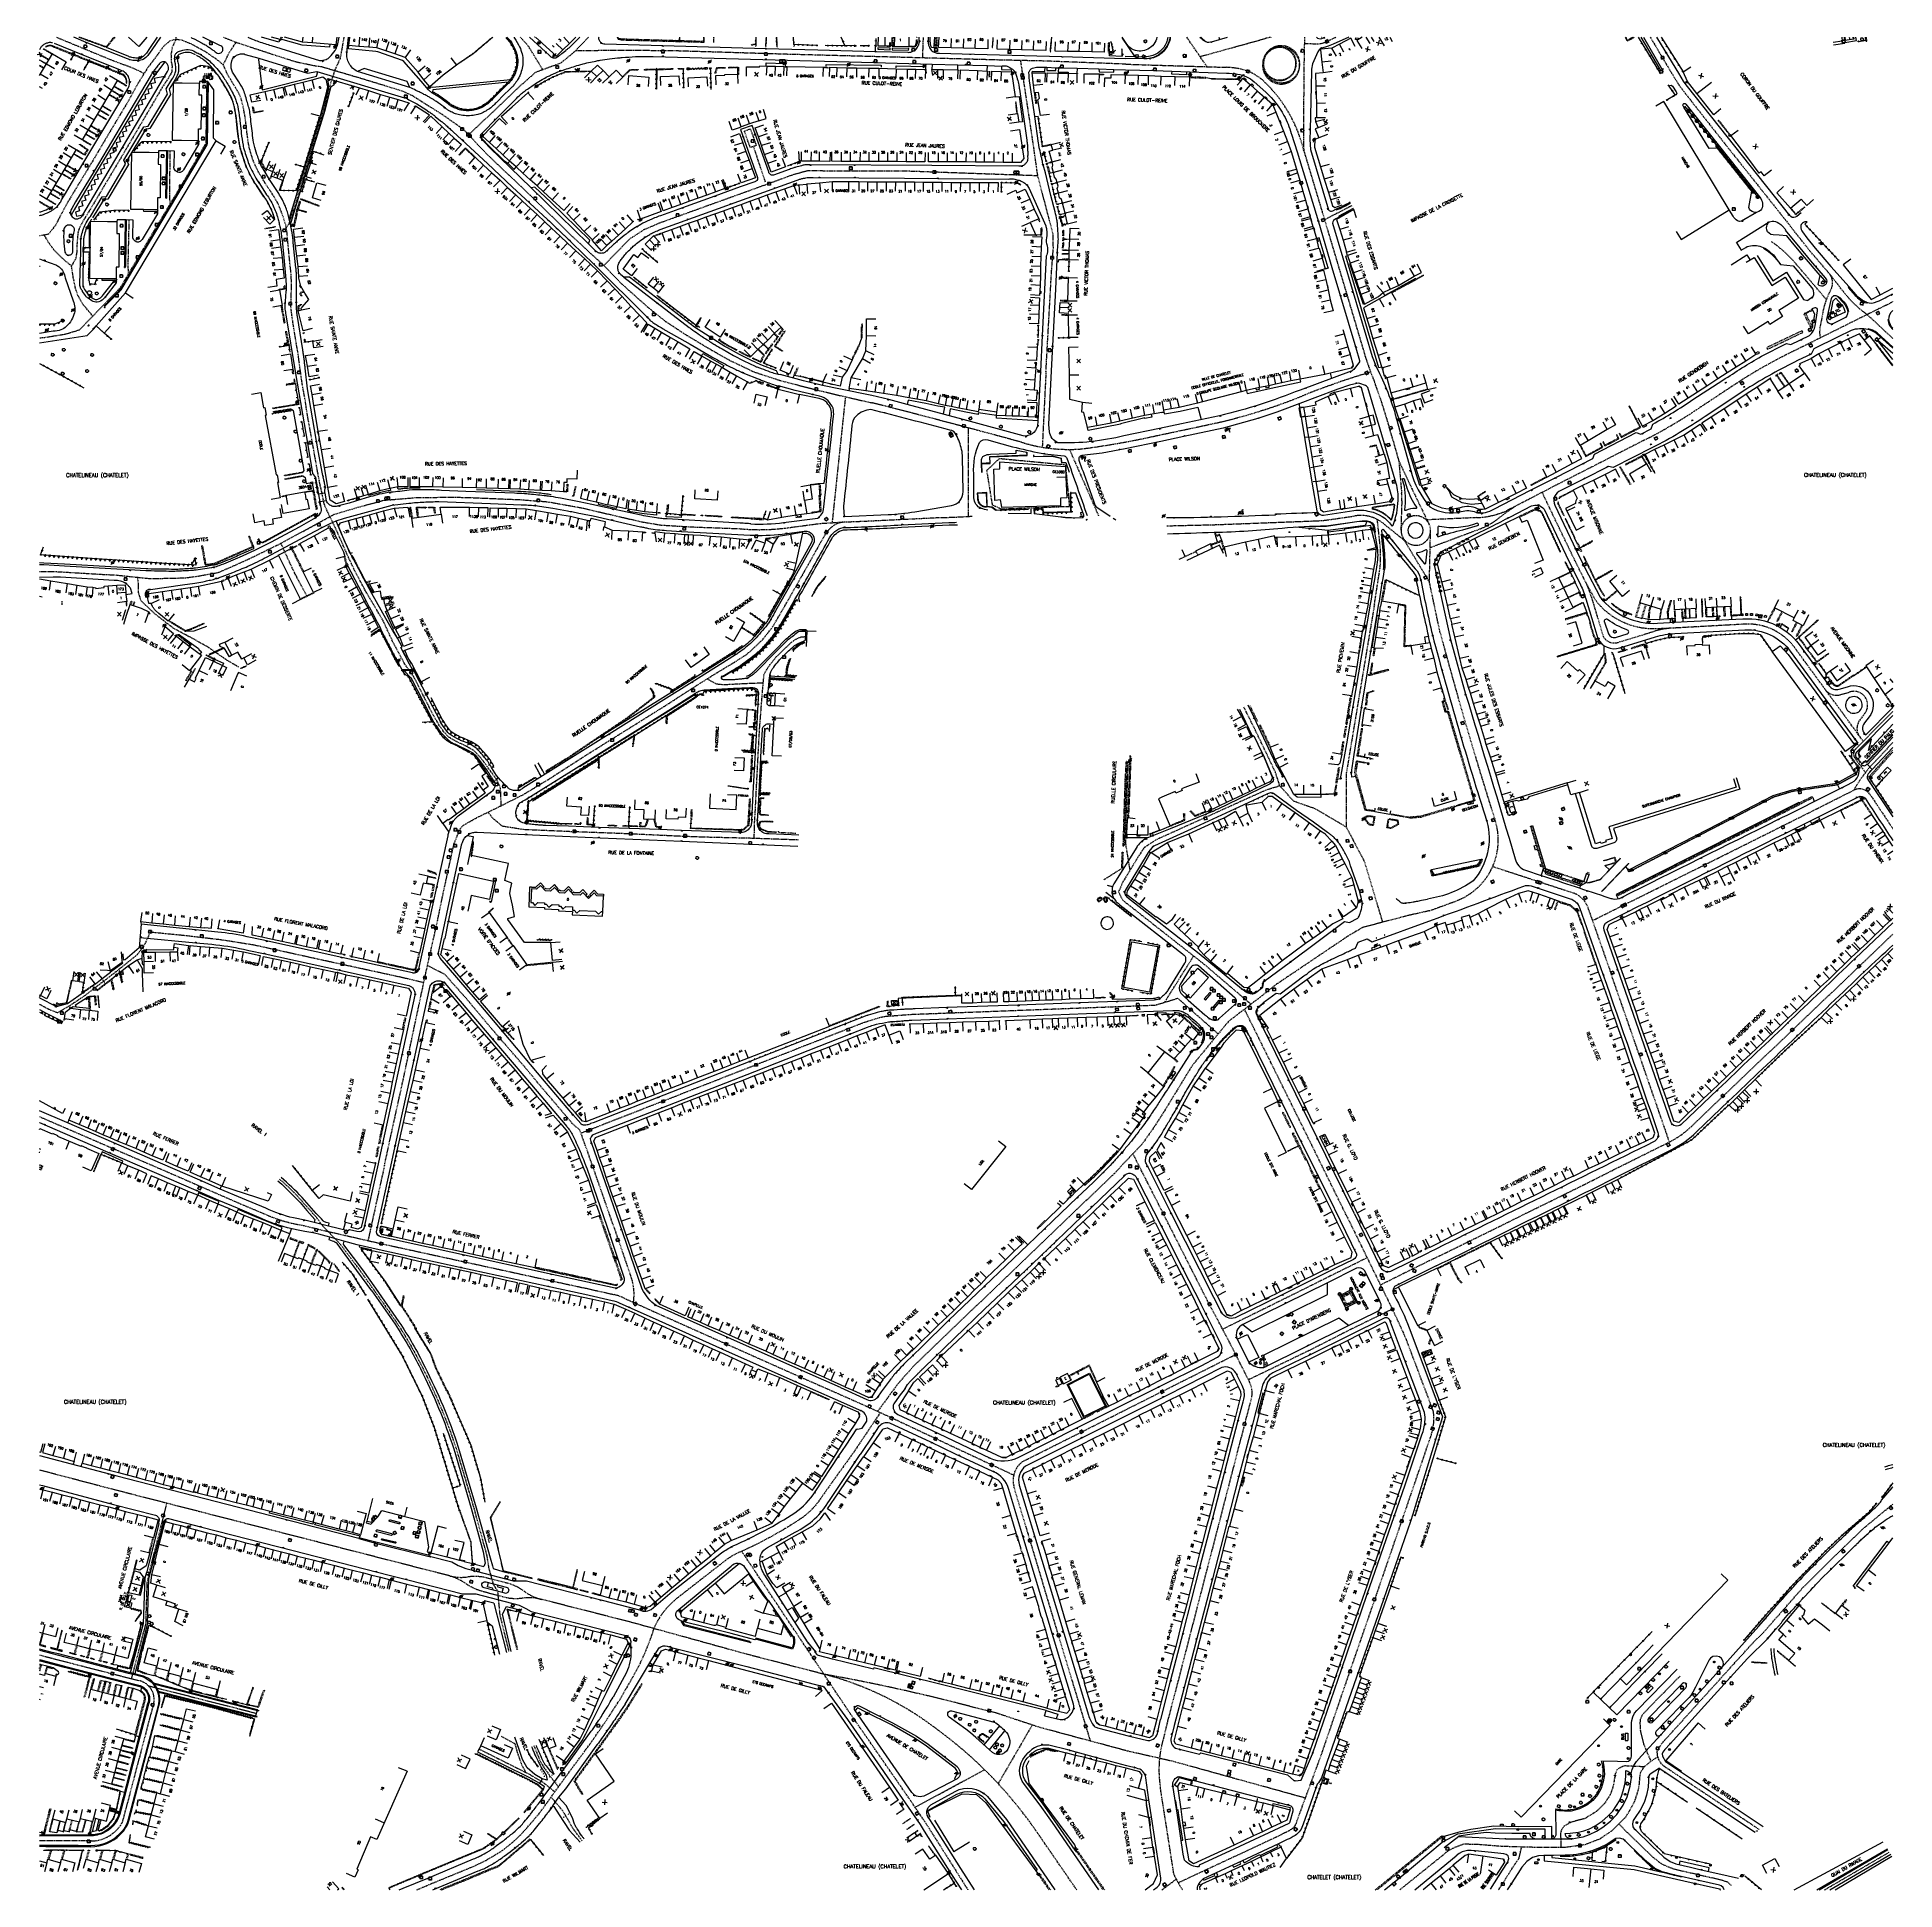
# Model space of a CAD drawing. Header units: millimetres. Extents: x 159999 to 161001, y 122000 to 123000.
import ezdxf
from ezdxf.enums import TextEntityAlignment as Align

# ---------------------------------------------------------------- set-up
doc = ezdxf.new("R2010")
doc.units = ezdxf.units.MM
doc.linetypes.add('DASHED', pattern=[0.75, 0.5, -0.25])
doc.layers.get('0').update_dxf_attribs({"linetype": 'CONTINUOUS'})
for name, color, linetype in [('W0001', 6, 'DASHED'), ('W0008', 7, 'CONTINUOUS'), ('W0017', 7, 'CONTINUOUS'), ('W0100', 7, 'CONTINUOUS'), ('W0105', 7, 'CONTINUOUS'), ('W0112', 1, 'DASHED'), ('W0211', 2, 'CONTINUOUS'), ('W0300', 7, 'CONTINUOUS'), ('W0302', 3, 'CONTINUOUS'), ('W0310', 3, 'CONTINUOUS'), ('W0322', 7, 'CONTINUOUS'), ('W0330', 7, 'CONTINUOUS'), ('W0334', 7, 'CONTINUOUS'), ('W0400', 7, 'CONTINUOUS'), ('W0420', 7, 'CONTINUOUS'), ('W0469', 7, 'CONTINUOUS'), ('W0471', 7, 'CONTINUOUS'), ('W0700', 7, 'CONTINUOUS'), ('W0980', 7, 'CONTINUOUS'), ('W0984', 7, 'CONTINUOUS'), ('W0989', 7, 'CONTINUOUS'), ('W0991', 7, 'CONTINUOUS'), ('W1102', 7, 'CONTINUOUS'), ('W1471', 7, 'CONTINUOUS')]:
    doc.layers.add(name, color=color, linetype=linetype)
doc.styles.get("Standard").update_dxf_attribs({"font": 'romans.shx', "width": 0.85})

# ---------------------------------------------------------------- blocks, each defined once
blk = doc.blocks.new('T420')
for p, q in [((0.7, 0.7), (-0.8, 0.7)), ((-0.8, 0.7), (-0.8, -0.8)), ((0.7, 0.7), (0.7, -0.8)), ((0.7, -0.8), (-0.8, -0.8))]:
    blk.add_line(p, q)
blk.add_ellipse((0, 0), major_axis=(-0.53, 0.53), ratio=1, start_param=3.926991, end_param=10.210176)
blk = doc.blocks.new('T400')
for p, q in [((-0.15, 0.3), (0.15, 0.3)), ((-0.15, -0.25), (-0.15, 0.3)), ((-0.15, 0.15), (0.15, 0.15)), ((-0.15, 0), (0.15, 0)), ((0.15, 0.3), (0.15, -0.25)), ((-0.15, -0.15), (0.15, -0.15)), ((-0.15, -0.25), (-0.15, -0.3)), ((-0.15, -0.3), (0.15, -0.3)), ((0.15, -0.3), (0.15, -0.25))]:
    blk.add_line(p, q)
blk = doc.blocks.new('t322o')
at = {"color": 0, "linetype": 'Continuous'}
for radius in [0.25, 0.15]:
    blk.add_circle((0, 0), radius, dxfattribs=at)
blk = doc.blocks.new('t991o')
at = {"color": 0, "linetype": 'Continuous'}
for p, q in [((-1, 1), (1, -1)), ((-1, -1), (1, 1))]:
    blk.add_line(p, q, dxfattribs=at)
blk = doc.blocks.new('T300')
for p, q in [((-0.8, 0.5), (-0.9, 0.3)), ((-0.9, 0.3), (-0.9, 0.2)), ((-0.9, 0.2), (-0.7, 0.1)), ((-0.7, 0.6), (-0.8, 0.5)), ((-0.8, -0.1), (-0.7, 0.1)), ((-0.6, 0.7), (-0.7, 0.6)), ((-0.7, 0.1), (-0.7, 0.1)), ((-0.5, 0.7), (-0.6, 0.7)), ((-0.3, 0.6), (-0.5, 0.7)), ((-0.3, 0.6), (-0.2, 0.7)), ((-0.2, 0.6), (-0.3, 0.6)), ((-0.2, 0.7), (-0.1, 0.8)), ((-0.1, 0.8), (0.1, 0.8)), ((0.1, 0.8), (0.2, 0.7)), ((0.2, 0.7), (0.3, 0.6)), ((0.3, 0.6), (0.4, 0.5)), ((0.5, 0.5), (0.3, 0.5)), ((0.4, 0.5), (0.4, 0.5)), ((0.6, 0.4), (0.5, 0.5)), ((0.6, 0.4), (0.7, 0.3)), ((0.7, 0.3), (0.7, 0.2)), ((0.7, 0.2), (0.7, 0.1)), ((0.7, 0.1), (0.7, -0.2)), ((-0.8, -0.2), (-0.8, -0.1)), ((-0.7, -0.3), (-0.8, -0.2)), ((-0.8, -0.2), (-0.8, -0.2)), ((-0.7, -0.4), (-0.7, -0.3)), ((-0.5, -0.5), (-0.7, -0.4)), ((-0.4, -0.5), (-0.5, -0.5)), ((-0.4, -0.5), (-0.3, -0.5)), ((-0.3, -0.5), (-0.3, -0.4)), ((-0.3, -0.6), (-0.3, -0.5)), ((-0.3, -0.5), (-0.3, -0.5)), ((-0.2, -0.7), (-0.3, -0.6)), ((-0.1, -0.8), (-0.2, -0.7)), ((0.1, -0.8), (-0.1, -0.8)), ((0.2, -0.7), (0.1, -0.8)), ((0.3, -0.5), (0.2, -0.5)), ((0.3, -0.6), (0.2, -0.7)), ((0.2, -0.7), (0.2, -0.7)), ((0.5, -0.4), (0.3, -0.5)), ((0.3, -0.5), (0.3, -0.6)), ((0.3, -0.5), (0.3, -0.5)), ((0.6, -0.3), (0.5, -0.4)), ((0.7, -0.2), (0.6, -0.3)), ((0.6, -0.3), (0.6, -0.3))]:
    blk.add_line(p, q)
blk = doc.blocks.new('t211o')
at = {"color": 0, "linetype": 'Continuous'}
for p, q in [((-0.3, 0.5), (-0.3, 0)), ((0, 1), (0, 0)), ((0.3, 0.5), (0.3, 0))]:
    blk.add_line(p, q, dxfattribs=at)
blk = doc.blocks.new('T471')
for p, q in [((-0.333334, 0.333334), (-0.333334, -0.333334)), ((-0.333334, 0.333334), (0.333334, 0.333334)), ((-0.333334, 0), (0, 0)), ((0.500001, 0.500001), (1.000002, 1.000002)), ((-0.500001, -0.500001), (-1.000002, -1.000002)), ((-0.333334, -0.333334), (0.333334, -0.333334))]:
    blk.add_line(p, q)
blk.add_ellipse((0, 0), major_axis=(0.471405, 0.471405), ratio=1, start_param=5.4977871438, end_param=11.780972451)
blk = doc.blocks.new('t112o')
at = {"color": 0, "linetype": 'Continuous'}
for p, q in [((-0.5, 0.5), (0.5, 0.5)), ((-0.5, -0.5), (-0.5, 0.5)), ((0.5, 0.5), (0.5, -0.5)), ((0.5, -0.5), (-0.5, -0.5))]:
    blk.add_line(p, q, dxfattribs=at)
blk = doc.blocks.new('t330o')
at = {"color": 0, "linetype": 'Continuous'}
for p, q in [((0.25, -0.25), (-0.25, 0.25)), ((-0.25, -0.25), (0.25, 0.25)), ((-0.25, 0.25), (-0.25, -0.25)), ((0.25, 0.25), (-0.25, 0.25)), ((0.25, -0.25), (0.25, 0.25)), ((-0.25, -0.25), (0.25, -0.25)), ((-0.25, -0.25), (-0.25, -0.25))]:
    blk.add_line(p, q, dxfattribs=at)
blk = doc.blocks.new('t310o')
at = {"color": 0, "linetype": 'Continuous'}
for centre, start, end in [((-0.5, 0.4), 216.8699, 323.1304), ((0.5, -0.4), 36.8699, 143.1303)]:
    blk.add_arc(centre, 0.625, start, end, dxfattribs=at)
blk = doc.blocks.new('T1471')
at = {"color": 0, "linetype": 'Continuous', "flags": 128}
blk.add_lwpolyline([(-0.75, -0.5), (-0.75, 0.5), (0.75, 0.5), (0.75, -0.5), (-0.75, -0.5)], dxfattribs=at)
blk = doc.blocks.new('T469')
at = {"color": 0, "linetype": 'Continuous', "flags": 128}
for points in [[(-0.4, 0.4), (0.4, -0.4)], [(-0.4, -0.4), (0.4, 0.4)]]:
    blk.add_lwpolyline(points, dxfattribs=at)
at = {"color": 0, "linetype": 'Continuous'}
blk.add_circle((0, 0), 0.5, dxfattribs=at)

msp = doc.modelspace()

# ---------------------------------------------------------------- linework, layer by layer
at = {"layer": 'W0001'}
for p, q in [((160501.3, 122741.3), (160501.3, 122789.1)), ((160555.8, 122777.5), (160571.5, 122741.7)), ((160750, 122706), (160735.8, 122729.6)), ((160705.7, 122363.1), (160685.5, 122404.1))]:
    msp.add_line(p, q, dxfattribs=at)
at = {"layer": 'W0001', "flags": 128}
for points in [[(160073.7, 123000), (160073.7, 122998.9), (160070.2, 122997.9), (160067, 122995.1), (160063.1, 122989.7), (160058.4, 122983.5), (160052.5, 122974), (160047.2, 122964.3), (160038.4, 122949.6), (160027.1, 122930.5), (160015.7, 122911.7), (160012.2, 122905.3), (160008.7, 122898.6), (160004.9, 122893.7), (160000, 122892.8)], [(160099.2, 122985.1), (160096.7, 122987.3), (160089.8, 122992.1), (160082.2, 122996.2), (160077.2, 122998.3), (160073.7, 122998.9), (160071.7, 122994.6), (160071, 122990.8), (160071.1, 122987), (160071.6, 122984.3), (160071.4, 122981.2), (160069.6, 122978), (160066.3, 122973), (160054.2, 122952.3), (160043.6, 122934.3), (160032.3, 122915.3), (160026.9, 122906.3), (160023.5, 122900.7), (160021.5, 122897), (160020.7, 122894), (160020.3, 122888.8), (160020.1, 122883.6), (160019.6, 122880.5), (160017.3, 122876.6), (160013.7, 122879.5), (160007.6, 122885.5), (160004.8, 122889.5), (160002.6, 122893.3)], [(160009.3, 123000), (160027.4, 122992.5), (160040, 122987.3), (160049.3, 122983.9), (160054.6, 122981.5), (160056.5, 122980.4)], [(160249.2, 122585.3), (160248.8, 122594.8), (160247, 122598.8), (160244.7, 122602.1), (160238.8, 122610.2), (160236, 122613.4), (160234.1, 122615.2), (160228.8, 122618.1), (160225.2, 122619.7), (160221.1, 122622.1), (160218.3, 122625), (160215.6, 122628.8), (160211.9, 122635.3), (160204.6, 122649.7), (160201.8, 122655.1), (160197.1, 122661.7), (160190.6, 122673.9), (160185.4, 122685.2), (160176.2, 122700.7), (160170.5, 122711.3), (160166.5, 122719.8), (160163.1, 122727.6), (160159.3, 122736.1), (160156.2, 122742.3), (160153.7, 122747.9), (160152.3, 122754.8), (160151.8, 122756.8), (160150.2, 122764.9), (160147.4, 122780.9), (160144.8, 122794.9), (160143.5, 122803.5), (160141.9, 122812.3), (160140.1, 122825.2), (160139.6, 122829.3), (160138.5, 122835.4), (160136.3, 122849.3), (160135.7, 122854.2), (160135.9, 122861.3), (160136.1, 122866.4), (160135.7, 122873.4), (160135.2, 122877.6), (160134.1, 122889), (160133.6, 122894.6), (160132.9, 122898.7), (160131.4, 122903.6), (160128.9, 122910), (160126, 122914.9), (160122.4, 122920.3), (160117.8, 122927.9), (160115.2, 122933.8), (160113.3, 122940.1), (160112.5, 122944.5), (160111.9, 122949.4), (160111.1, 122956.4), (160109.9, 122962.8), (160108.9, 122966.8), (160107.8, 122969.5), (160101.6, 122979.8), (160099.2, 122985.1), (160102.5, 122991.9), (160106.1, 122997.2), (160099.2, 123000)], [(160164.3, 123000), (160162.2, 122988.4), (160159.6, 122982.8), (160157, 122975), (160155.3, 122968), (160153.5, 122961.4), (160152.1, 122956.8), (160147.8, 122942.6), (160145.4, 122934.4), (160143.1, 122926.8), (160140.8, 122919.4), (160138.7, 122912.1), (160136.4, 122905.1), (160134.5, 122899.1), (160133.1, 122897.2)], [(160296.3, 123000), (160288.9, 122992.3), (160281.2, 122986), (160267.6, 122981), (160258.9, 122973.3), (160231.6, 122947.3)], [(160271.6, 122982.5), (160264, 122995), (160259.6, 123000)], [(160476.6, 122988.9), (160477, 123000)], [(160869.2, 123000), (160873.6, 122992.6), (160880.4, 122981.1), (160885, 122973.7), (160893, 122963.4), (160908.5, 122943.7), (160944.8, 122898)], [(160976.5, 123000), (160976.7, 122998.8)], [(160201.6, 122968.3), (160201.6, 122968.3), (160196.2, 122970.8), (160173.1, 122977.9), (160159.1, 122982), (160152.4, 122984), (160148.1, 122984.6), (160138.6, 122986.6), (160126.4, 122990.5), (160106.1, 122997.2)], [(160586.2, 122985.5), (160541.3, 122987.2), (160518.6, 122987.7), (160460.3, 122989.3), (160403.8, 122990.8), (160344.9, 122992.6), (160319.6, 122992.9), (160289.2, 122992.7)], [(160543.1, 122819.5), (160546.1, 122873.1), (160547.1, 122886.4), (160546.9, 122894.1), (160545.4, 122899.7), (160538.7, 122925.2), (160536.6, 122940.1), (160529.5, 122987.4)], [(160090.3, 122976.1), (160090, 122959), (160089.8, 122943), (160089.5, 122942.2), (160088.1, 122939.9), (160077.6, 122921.8), (160061.5, 122895), (160043.5, 122864.6), (160021.4, 122841.9), (160013.8, 122839.6), (160002.8, 122837.8), (160000, 122837.6)], [(160201.6, 122968.3), (160217.6, 122958.2), (160228.5, 122950.5), (160242.8, 122935.6), (160261.9, 122917.5), (160288.2, 122891.9), (160304.2, 122877.1), (160313.5, 122867.5), (160328.3, 122854.3), (160337.2, 122847.1), (160347.9, 122840), (160360.7, 122832.3), (160372.5, 122825.6), (160385.7, 122819.3), (160399.6, 122814.8)], [(160070.6, 122910.2), (160070.3, 122914.1), (160070.6, 122938.7)], [(160391.8, 122921.8), (160385.3, 122941.1)], [(160538.7, 122925.2), (160468.4, 122927.7), (160427.9, 122927.7), (160415, 122928), (160407.3, 122926), (160379, 122915.7), (160334.6, 122899.7), (160326, 122896), (160318.6, 122891.2), (160311.4, 122883.9), (160304.5, 122876.8)], [(160048.3, 122901.4), (160047.7, 122876.1), (160048, 122872.1)], [(160028.8, 122849.5), (160023.4, 122856), (160020.8, 122860.6), (160019.5, 122864.5), (160018.4, 122869.7), (160017.3, 122876.6)], [(160543.1, 122819.5), (160541.1, 122778.7)], [(160000, 122711.7), (160006.8, 122711.7), (160017.7, 122711.1), (160034.1, 122710.1), (160040.8, 122709.8), (160059.9, 122707.8), (160078.4, 122708.2), (160085.2, 122709.1), (160096.5, 122711.1), (160102.8, 122713.8), (160113, 122718.4), (160129.2, 122726.3), (160145.7, 122735.2), (160159.1, 122742.5), (160171.8, 122746.3), (160185.9, 122750.1), (160202.7, 122751.5), (160202.7, 122751.5), (160223.4, 122751.8), (160233.5, 122751.5), (160259.9, 122750.4), (160274.1, 122749.3), (160292.1, 122746.1), (160311, 122741.7), (160325.2, 122738.4), (160335.6, 122736.7), (160352.3, 122735.7), (160366, 122735.2), (160376.9, 122734.8), (160383.8, 122734.3)], [(160144.3, 122698.5), (160137.3, 122711.6), (160130.3, 122726.9)], [(160107.6, 122660), (160101.4, 122663.6), (160091.2, 122670.7), (160083.5, 122675), (160072.5, 122680.9), (160062.9, 122688.3), (160057.9, 122692.9), (160054.9, 122695.7), (160053.4, 122700.6), (160053.5, 122704.9), (160053, 122708.6)], [(160186.2, 122391.1), (160189.6, 122406.9), (160196.5, 122438.2), (160202.1, 122464.9), (160205, 122478.5), (160209, 122497.2), (160214.5, 122521.6), (160218, 122538.5), (160223.7, 122564.6), (160226.8, 122572.4), (160228.6, 122574.6), (160236.1, 122578.8), (160248.5, 122584.9), (160260.9, 122591.1), (160274.8, 122599.5), (160294.8, 122612.4), (160337.6, 122639.1), (160349.9, 122647.1), (160364.1, 122656.1), (160374.1, 122662.1), (160381.8, 122667), (160390, 122674.6), (160395.9, 122682.1), (160399.1, 122687.7), (160404.8, 122697.5), (160407.9, 122703.1)], [(160720.3, 122693.6), (160716.4, 122670.4), (160705.1, 122602.5), (160705.1, 122573.7), (160714.9, 122555.1), (160724.7, 122522.3)], [(160385.7, 122567.5), (160385.9, 122576.1), (160386.3, 122582.8), (160387.5, 122606.4), (160388.6, 122626.9), (160390.3, 122648.4), (160391, 122656.2), (160393.3, 122660.1), (160397.4, 122665.4), (160401.7, 122669.5), (160404.9, 122672.7), (160408.1, 122675.1), (160410.8, 122676.3), (160413.5, 122676.5)], [(160360.2, 122653.7), (160365.3, 122651), (160369.1, 122650.6), (160376.4, 122651), (160383, 122651.3), (160388.3, 122651.5), (160390.6, 122651.5)], [(160705.1, 122573.7), (160688.5, 122583.5), (160676.8, 122587.6), (160669.3, 122595.9), (160666.9, 122603.3), (160656.9, 122624.3), (160650.4, 122637.4), (160649.9, 122638.4)], [(160588.5, 122550.6), (160586.2, 122564.5), (160586.3, 122573.7), (160586.6, 122584.4), (160587.6, 122608.9)], [(160669.3, 122595.9), (160661.5, 122593.5), (160602.5, 122566.8), (160596.1, 122562.6), (160592.5, 122557), (160584.5, 122543.9), (160582.3, 122538.7), (160584.4, 122534.3), (160589.9, 122530), (160607.4, 122516.2), (160627.9, 122500.1), (160653.7, 122478.1)], [(160409.5, 122566.7), (160384.2, 122567.6), (160359, 122568.2), (160347.9, 122568.6), (160313.5, 122570.2), (160286.3, 122571.2), (160261.2, 122572.3), (160249.8, 122574.1), (160244.6, 122578.5), (160242, 122581.8)], [(160579, 122541.5), (160576.3, 122542.1)], [(160750, 122528.5), (160738.8, 122526), (160714, 122519.5), (160706.3, 122515), (160666.7, 122488.3), (160661.4, 122484), (160657.4, 122480.9), (160641.6, 122468.8), (160629.1, 122453.6), (160621.9, 122444.8), (160607.5, 122421.2), (160601.5, 122411.8), (160595.1, 122402.7), (160579.8, 122386.5), (160483.7, 122294.3), (160472, 122283), (160463.4, 122273.4)], [(160207.4, 122489.7), (160195, 122492.6), (160149.6, 122502.5), (160115.7, 122510), (160097.8, 122512.8), (160078, 122515.1), (160059.8, 122516.9), (160056.5, 122509.7), (160052.8, 122504.8), (160040.2, 122494.7), (160024.5, 122482.7), (160019.6, 122479.4), (160015.8, 122476.9), (160009.8, 122473.4), (160005, 122475.3), (160000, 122478)], [(160270.8, 122433.4), (160270.8, 122433.4), (160261.1, 122445.1), (160242.8, 122466.2), (160230.2, 122481.3), (160218.8, 122494.1), (160209.4, 122498.9)], [(160607, 122478.9), (160622.8, 122504.1)], [(160636, 122462), (160622.1, 122474.3), (160614.3, 122481.2), (160610.2, 122479.9), (160602, 122477.4), (160469.8, 122472.4), (160455.9, 122471.3), (160452.4, 122470.5), (160444.2, 122467.9), (160416.6, 122457), (160292.2, 122408.4)], [(160685.5, 122404.1), (160650.2, 122475.4)], [(160309.4, 122359.4), (160305.5, 122370.7), (160295.5, 122399.3), (160291.6, 122410.1), (160287.7, 122413.5), (160283.3, 122418.7), (160270.8, 122433.4)], [(160630.2, 122318.1), (160622.6, 122333.1), (160590, 122397.4)], [(160186.2, 122391.1), (160177.3, 122350.5)], [(160716.4, 122341.2), (160693.8, 122330), (160671.3, 122318.8), (160638.4, 122302.6)], [(160751.8, 122340.5), (160723.6, 122326.5)], [(160730, 122313.5), (160707.5, 122302.5), (160685.3, 122291.2), (160652.3, 122275.3)], [(160430.9, 122267.9), (160445.1, 122261.6), (160461, 122254.3), (160482.2, 122244.3), (160525.7, 122223.9)], [(160463.4, 122273.4), (160452.3, 122258.3)], [(160453.7, 122257.6), (160439.9, 122237)], [(160059.1, 122170.5), (160066, 122197.5), (160068.8, 122208.6)], [(160924.7, 122133.5), (160930.2, 122138.9), (160951.2, 122162.8), (160969.6, 122181.1), (160984.3, 122195.2), (161000, 122208.2)], [(160477.7, 122036.9), (160468.2, 122050.9), (160437.6, 122095), (160423.3, 122116.4), (160388.8, 122168), (160378.9, 122182.8)], [(160059.1, 122170.5), (160058, 122165.8), (160057.3, 122143.5), (160049.6, 122114)], [(160058.7, 122110.2), (160117.2, 122095.3)], [(160203.7, 122000), (160211.6, 122003.4), (160234.5, 122012.8), (160240.2, 122015.5), (160245.2, 122018.4), (160249.9, 122021.3), (160255, 122025.4), (160259.7, 122029.7), (160264.9, 122035.6), (160269.9, 122041.5), (160283.5, 122060.4), (160297.2, 122078.9), (160305.5, 122090.9), (160312.8, 122102.1)], [(160535.7, 122089), (160517.3, 122057.3)], [(160537.2, 122088.5), (160587.4, 122075), (160611.2, 122069.6), (160683, 122049.7)], [(160237.5, 122075.9), (160264.2, 122062.5), (160271.7, 122058.1), (160278.1, 122052.9)], [(160249.1, 122083), (160256.5, 122079), (160257.9, 122074), (160260.2, 122067.5), (160262.3, 122063.5)], [(160266.8, 122077.9), (160270.2, 122069.4), (160272.6, 122065.5), (160276.6, 122060), (160280.1, 122055.6)], [(160472.5, 122044.6), (160510, 122064.9)], [(160292.8, 122026.5), (160287.9, 122033.2), (160282.4, 122042.7), (160276.1, 122050)], [(160477.7, 122036.9), (160488.7, 122019.5), (160501, 122000)], [(160605.7, 122000), (160613.4, 122005.8)]]:
    msp.add_lwpolyline(points, dxfattribs=at)
at = {"layer": 'W0001'}
for points in [[(160630, 122984.1), (160619.1, 123000)], [(160708.2, 122909.1), (160693.4, 122901.5)], [(160927.9, 122032.6), (160895.7, 122054), (160876.2, 122067), (160874.5, 122068.9), (160873.2, 122071.8), (160872.9, 122074.6), (160875.1, 122078.7), (160893.6, 122099.2), (160914.2, 122121.9), (160924.7, 122133.5)], [(160885.3, 122115.4), (160881.8, 122112), (160876.8, 122106.8), (160867.6, 122097.4), (160864.7, 122094.2), (160863.7, 122092), (160863.6, 122090.2), (160863.7, 122086.4), (160865.5, 122078.8), (160869.5, 122069.4)], [(160760.2, 122021.2), (160763.8, 122023), (160768.5, 122024.8), (160775.2, 122024.7), (160789.2, 122023.6), (160810.4, 122023), (160823.4, 122023.1), (160834.1, 122024.5), (160842, 122027.6), (160848.5, 122031.9), (160855.9, 122039.3), (160858.1, 122042.9), (160860.7, 122047.6), (160862.7, 122053.7), (160863.3, 122057.2), (160863.6, 122060.9), (160864, 122063.5), (160865.9, 122066.4), (160869.5, 122069.4), (160873.2, 122071.8)], [(160865.9, 122066.4), (160857.1, 122066.8), (160855.4, 122066.9), (160853.5, 122066.3), (160851.3, 122065), (160850.2, 122062.3), (160849.2, 122056.1), (160847.6, 122051.4), (160844.5, 122046.6), (160840.1, 122042.3), (160833.7, 122038.4), (160826.6, 122036.6), (160822.8, 122034.5), (160821.2, 122032.4), (160820.8, 122030.6), (160820.8, 122029.5), (160820.9, 122023.1)], [(160852.2, 122035.6), (160856.8, 122030.9), (160859.6, 122028.3), (160863.4, 122024.6), (160870.9, 122017.4), (160875.6, 122013.8), (160881.9, 122011.3), (160907.5, 122005.4), (160910.8, 122004.3), (160913, 122002.3)], [(160734, 122000), (160756.2, 122017.9), (160760.2, 122021.2)], [(160787.3, 122000), (160796.4, 122014.3), (160798.4, 122017.1), (160799.8, 122023.3)], [(160963.2, 122000), (160998.2, 122020.4)]]:
    msp.add_lwpolyline(points, dxfattribs=at)
for points in [[(160626.2, 122989.6), (160661.3, 122999.3, -0.031788), (160664.7, 123000)], [(160682.6, 123000), (160682.3, 122985.4), (160682, 122949.9), (160682, 122944.9), (160682.2, 122938.8), (160692.2, 122905.5), (160705.4, 122861.3), (160715.7, 122826.7, 0.012619), (160720.8, 122812.8, -0.023785), (160730.4, 122782.2), (160733.5, 122771.3), (160735, 122753.9, -0.030954), (160735.1, 122750, -0.001031), (160735.1, 122749.8), (160734.6, 122733.9)], [(160586.2, 122985.5), (160601.5, 122985), (160620.9, 122984.4), (160640.6, 122983.8, -0.024122), (160647, 122983.1, -0.144423), (160660.6, 122976.3, -0.147923), (160682.2, 122938.8)], [(161000, 122857.3, -0.007006), (160996, 122855.2), (160956.8, 122835.7), (160946.3, 122830.5, 0.028612), (160918.3, 122814.9), (160895.7, 122800, -0.02969), (160867.8, 122783.5), (160848.6, 122773.7), (160838.3, 122768.4), (160819.6, 122758.9), (160803.2, 122750.4), (160791.6, 122744.4, -0.093127), (160775.4, 122740.7), (160748.7, 122739.5)], [(160718.3, 122819.3, 0.023067), (160681.4, 122806.4, -0.037508), (160638, 122792.5, -0.002831), (160604.3, 122785.3, -0.023446), (160562.2, 122777.8, -0.094817), (160529.9, 122781.4, 0.003428), (160492.3, 122791.5, 0.003766), (160449.3, 122802.7, -0.011773), (160399.6, 122814.8)], [(160427.7, 122738, -0.000633), (160434.9, 122806, 0.094038)], [(160733.5, 122771.3), (160740.4, 122756.7, 0.002387), (160740.6, 122756.2), (160749.9, 122737)], [(160383.8, 122734.3, 0.037954), (160401.9, 122735), (160421.4, 122737.6), (160434.5, 122738.4, 0.004431), (160464.9, 122739.8), (160484.1, 122740.7, 0.011045), (160503.3, 122741.5, -0.033958)], [(160407.9, 122703.1, -0.000236), (160423.8, 122731.4, -0.22971), (160433.7, 122738.3, -0.152878)], [(160608.4, 122736.3), (160633.7, 122736.9), (160689.3, 122739, 0.029128), (160697.3, 122739.8), (160709.6, 122741.6, -0.216782), (160725, 122737.7), (160736.5, 122728.4)], [(160720.3, 122693.6), (160723.3, 122713.1, 0.053697), (160723.4, 122725.8), (160721.9, 122739.7)], [(160748.9, 122728.8, 4.529069), (160742.9, 122725.8, 0.220796), (160748.9, 122728.8, 0.220796)], [(160750, 122528.5, 0.000278), (160764.2, 122533.7, 0.401337), (160785.5, 122577.2, -0.011959), (160755.8, 122678.6), (160750, 122706), (160750.6, 122733.6)], [(160834.3, 122705.9, -0.055433), (160837.4, 122697.7), (160840.6, 122687.2), (160843.7, 122676.7, 0.364063), (160851.8, 122673.4), (160871.1, 122679.3, -0.058114), (160880.1, 122681)], [(160964.1, 122647.2, 0.285584), (160972, 122645.2), (160976.5, 122646.5, -0.763064), (160984.8, 122634.9), (160982.4, 122631.7, 0.301878), (160981.6, 122623.3)], [(161000, 122636.1), (160979.8, 122615.6, 0.352034), (160979.7, 122610.7), (160985.3, 122603.1)], [(161000, 122619.3), (160987.6, 122606, 0.049315), (160979, 122593.6)], [(160838, 122523.2, 0.000185), (160940, 122574), (160979, 122593.6, -0.377436), (160987.9, 122591.1), (161000, 122572.9, 0.002664)], [(160784.2, 122552.4), (160827.2, 122538.3, -0.199951), (160835, 122531.6), (160847.6, 122495.7, -0.000812), (160879.5, 122403.7, -0.372147)], [(160751.8, 122340.5, 0.003205), (160804.1, 122366.2, 0.004033), (160849.6, 122388.8), (160879.3, 122403.6, 0.07557), (160891.4, 122412.1), (160908.6, 122428.6, 0.000708), (160982, 122498.6, 0.001089), (161000, 122515.8, -0.459981)], [(160000, 122417.4), (160013.6, 122411.5), (160039, 122400.5), (160064.3, 122389.6), (160085.4, 122380.4), (160096.4, 122375.6), (160108.3, 122370.4), (160120.9, 122365.1, 0.047522), (160136.4, 122359.8), (160142.6, 122358.6), (160150.5, 122356.6), (160184.1, 122348.9), (160227.6, 122339.4), (160274.2, 122329.2), (160295, 122324.7), (160309.8, 122321.4, -0.062108), (160314.8, 122319.7), (160332.3, 122311.8), (160370.1, 122294.9), (160409.8, 122277.2), (160430.9, 122267.9)], [(160616.7, 122000, -0.015782), (160612.2, 122008.1), (160604.8, 122055.4, -0.118957), (160607.1, 122083.8), (160608.8, 122090.9), (160614.4, 122112.3), (160621, 122137.8), (160630.1, 122173), (160637.1, 122199.9), (160643.5, 122224.8), (160650.7, 122252.6), (160653.3, 122262.5), (160653.7, 122263.9, 0.194033), (160652.9, 122274.3), (160641.8, 122296.3), (160630.2, 122318.1)], [(160567.1, 122080.5), (160550, 122137), (160533.6, 122191.8), (160525.8, 122217.7, -0.307898), (160530.5, 122231.2), (160561.6, 122246.8), (160607.9, 122270.1), (160645.5, 122289)], [(160559.7, 122000), (160538.5, 122030.8, 0.083942), (160485.2, 122086, 0.102373), (160423.6, 122116.3), (160381.6, 122127.2), (160319.1, 122144.5), (160270.9, 122156.8, -0.101649), (160261.7, 122161.1, 0.098379), (160252.5, 122165.5), (160241.3, 122168.4, 0.095436), (160231.1, 122168.9, -0.0979), (160220.9, 122169.6), (160162.5, 122184.6), (160039.9, 122216.1), (160000, 122226.6)], [(160000, 122026.5, -0.001812), (160027.9, 122026.4, 0.204853), (160041.4, 122032.1, 0.149758), (160045.4, 122038.5), (160061.6, 122100.1, 0.41543), (160054, 122112.9, -0.001216), (160000, 122126.8, -0.000492)]]:
    msp.add_lwpolyline(points, format="xyb", dxfattribs=at)
at = {"layer": 'W0001', "flags": 128}
for points in [[(160699.6, 123000), (160693.6, 122997.2, -0.11391), (160689.6, 122996.3), (160682.5, 122996.5)], [(161000, 122837.5), (160986.2, 122850.3, -0.073726), (160973.6, 122862.4), (160965.9, 122872.3), (160955.7, 122884.2), (160944.8, 122897.9)], [(160964.2, 122858.4), (160947.7, 122877.8, 0.069533), (160934.5, 122889.7, 2.283891)], [(160965.9, 122872.3, -0.273117), (160966.3, 122863.2, 0.074599), (160962.3, 122851.7), (160960.8, 122843.7, 0.098715), (160960.9, 122837.7, 0.636092)], [(160984.1, 122619.9), (160973, 122635.2), (160963.3, 122648.3), (160947.2, 122670.4, 0.256375), (160920, 122683.2), (160882.2, 122681.1), (160873.1, 122680.7, -0.250061), (160839.6, 122696.2), (160834.3, 122705.9), (160826.4, 122721.9), (160810.8, 122754.4)], [(160750.4, 122724.6), (160777.2, 122734.6, 0.076759), (160787.1, 122740.2, -0.023749), (160796.7, 122747.1, -2.016732)], [(160180.4, 122324), (160172.9, 122334.5), (160162.3, 122348.6), (160152.1, 122359.3), (160149.1, 122363.5), (160140.7, 122372.8, 0.035376), (160129.6, 122383.6, -30.4266)], [(160309.4, 122359.4), (160319, 122331.4, -0.116407), (160320.4, 122317.2, -3.814626)], [(160705.7, 122363.1), (160719.9, 122334), (160727.1, 122319.4, -0.014395), (160737.6, 122296.7), (160741.4, 122286.5), (160751.8, 122259, -0.072001), (160752.2, 122252.2, -0.054435), (160750.4, 122244.1), (160741.2, 122217.2), (160735.3, 122200), (160720.9, 122158.1), (160707, 122117.9), (160691.2, 122071.9), (160679.9, 122041.2), (160678.2, 122036.5, -0.192162), (160675.4, 122032.6, -0.041863), (160671.6, 122030.6), (160667, 122028.3), (160649.7, 122020.2), (160614.5, 122003.8)], [(160180.4, 122324), (160192.9, 122306, -0.031321), (160206.7, 122281.9, -0.0377), (160224.8, 122238.4), (160234.3, 122206.4), (160241.3, 122180.8), (160242.4, 122174), (160244.7, 122165.3), (160247.2, 122161.2), (160248.4, 122148.4), (160253.3, 122128.4)], [(160439.9, 122237), (160422.3, 122212.4, -0.105189), (160410, 122199.8, -0.043309), (160376.3, 122181.6, 0.03387), (160370.8, 122178.3), (160344.3, 122157.6, 0.124475), (160331.5, 122141.1, -0.054371), (160320.3, 122115.2), (160312.8, 122102.1)], [(160270.9, 122156.8, 0.107664), (160260.7, 122157.4, -0.103848), (160250.6, 122158), (160239.3, 122161, -0.086083), (160230.1, 122165.3, 0.083644), (160220.9, 122169.6, 3.127445)], [(160537.2, 122088.5), (160516.4, 122095.4), (160493.3, 122101.3, 0.018164), (160423.3, 122116.4, 3.302772)]]:
    msp.add_lwpolyline(points, format="xyb", dxfattribs=at)
for points in [[(160380.4, 122949.4), (160383.6, 122950.6), (160386.8, 122941.6), (160383.5, 122940.5)], [(160517.9, 122772.5), (160511.1, 122766.1), (160514.1, 122747.6), (160519.1, 122745.4), (160554.4, 122746.8), (160555.9, 122746.8), (160553.8, 122769.1)]]:
    msp.add_lwpolyline(points, close=True, dxfattribs=at)
at = {"layer": 'W0008'}
msp.add_line((160868.4, 122092.8), (160877.3, 122102), dxfattribs=at)
at = {"layer": 'W0008', "flags": 128}
for points in [[(160065.4, 123000), (160060.6, 122993.2), (160058.9, 122990.7), (160058.5, 122990.2, -0.104109), (160056, 122988.1, -0.12805), (160053.4, 122987.4, -0.024718), (160050.5, 122987.5, -0.043292), (160048.9, 122987.8, -0.022645), (160048.4, 122988, -0.015142), (160047.6, 122988.3), (160035.6, 122993.1), (160025.3, 122997.2), (160018.5, 123000)], [(160081.9, 123000, 0.102335), (160082.4, 122999.5, 0.152092), (160083.5, 122999.2), (160087.9, 122996.8, -0.014737), (160089.9, 122995.7, -0.014737), (160091.8, 122994.4, -0.01382), (160093.6, 122993.1, -0.01382), (160095.3, 122991.8, 0.155383), (160096.6, 122991.3, 0.161584), (160097.9, 122991.6, 0.15834), (160098.9, 122992.8, 0.178444), (160098.9, 122994.2, 0.127111), (160098.4, 122995.1, 0.123187), (160097.4, 122995.5), (160088.1, 123000)], [(160112.5, 123000, 0.005133), (160115, 122999, 0.006868), (160118.3, 122997.7, 0.006785), (160121.7, 122996.6, 0.006785), (160125, 122995.5), (160151.1, 122987.5, 0.074356), (160154.8, 122988.1, 0.126307), (160156.6, 122989.3, 0.045044), (160159.5, 122992.9, 0.072474), (160160.8, 122995.5, 0.000966), (160160.8, 122995.5, 0.000612), (160160.8, 122995.6), (160161.7, 123000)], [(160203.1, 122971.3, 0.0726), (160199.9, 122972.9), (160171.6, 122981.6, -0.079106), (160169, 122983.4, -0.079106), (160167.1, 122985.9, -0.075388), (160166, 122988.7, -0.075388), (160165.9, 122991.7), (160166.7, 123000)], [(160256.1, 123000, -0.016897), (160256.4, 122999.5, -0.03836), (160259.1, 122994.8, -0.053252), (160260.4, 122991.1, -0.053672), (160260.9, 122987, -0.060975), (160260.5, 122983.4, -0.030069), (160259.4, 122979.8, -0.044398), (160258.3, 122977.6, -0.021743), (160256.7, 122975.1, -0.029883), (160255.4, 122973.5, -0.029529), (160255.3, 122973.3, 0.007), (160254.6, 122972.8), (160253.2, 122971.4), (160251, 122969.3), (160246.5, 122964.7), (160246, 122964.2, -0.008477), (160244, 122962.3, -0.036117), (160243.5, 122961.9, -0.015422), (160240.8, 122960.2, -0.024449), (160239, 122959.2, -0.04677), (160236.5, 122958.3, -0.035915), (160233.1, 122957.7, -0.048681), (160229.3, 122957.7, -0.053473), (160225.9, 122958.3, -0.027078), (160223.3, 122959.2, -0.025783), (160220.8, 122960.5, -0.033557), (160220.6, 122960.6, 0.003398), (160219.1, 122961.7), (160218.2, 122962.4, -0.003926), (160214.2, 122965.3, 0.018034), (160213.4, 122965.9, 0.008123), (160211.9, 122966.8, 0.008123), (160210.5, 122967.6, 0.004644), (160208.7, 122968.6, 0.006956), (160207.5, 122969.2, 0.000143), (160206.7, 122969.6, 0.000156), (160206, 122970, 0.009585), (160204.9, 122970.5, 0.006191), (160203.1, 122971.3)], [(160264.5, 123000), (160275.3, 122990.1, 0.060929), (160275.9, 122989.5, 0.060929), (160276.7, 122989.1, 0.070044), (160277.7, 122988.9, 0.070044), (160278.7, 122988.9, 0.004042), (160279.8, 122989.7, 0.013189), (160280.2, 122989.9, 0.002081), (160281.3, 122990.8, 0.000869), (160284, 122992.9, 0.013351), (160285.2, 122993.9, 0.006879), (160287.4, 122995.9), (160291.6, 123000)], [(160301.8, 123000, 0.060285), (160301.7, 122999.4, 0.126778), (160302, 122998.4, 0.077504), (160303.1, 122997.1, 0.087995), (160303.9, 122996.6, 0.073291), (160305.1, 122996.4), (160336.4, 122995.6), (160392, 122994), (160420.1, 122993.3), (160451.1, 122992.4), (160468.5, 122991.9, 0.04145), (160469.7, 122991.9, 0.058133), (160470.5, 122992.1, 0.045597), (160472.1, 122992.9, 0.066957), (160473.1, 122993.6, 0.072157), (160473.8, 122994.6, 0.046604), (160474.6, 122996.4, 0.05757), (160474.7, 122997.2, 0.04084), (160474.7, 122998.5), (160474.7, 123000)], [(160479.6, 123000), (160479.6, 122997.5, 0.03468), (160479.7, 122996.3, 0.045831), (160479.9, 122995.3, 0.029586), (160480.2, 122994.7, 0.029586), (160480.5, 122994.1, 0.056125), (160481.2, 122993.1, 0.056125), (160482, 122992.4, 0.093658), (160483.8, 122991.6, 0.093658), (160485.7, 122991.5), (160497.9, 122991.1), (160551.6, 122989.6), (160585.9, 122988.5)], [(160481.4, 122994.6, -0.029586), (160481.1, 122995.1, -0.029586), (160480.9, 122995.7, -0.045831), (160480.8, 122996.4, -0.03468), (160480.7, 122997.5), (160480.7, 123000)], [(160007.1, 122997, 0.073487), (160005.2, 122997.1, 0.073487), (160003.4, 122996.6, 0.063724), (160002, 122995.8, 0.063724), (160000.8, 122994.6), (160000, 122993.2)], [(160000, 122903.8, 0.049802), (160002.2, 122904.4, 0.053364), (160006.5, 122906.4, 0.03827), (160008, 122907.4, 0.03827), (160009.4, 122908.5, 0.047248), (160010.9, 122910.3, 0.047248), (160012, 122912.2), (160013.5, 122914.8), (160023.5, 122931.7), (160033.2, 122947.8), (160047.7, 122972.2, 0.132814), (160048.7, 122975.4, 0.132814), (160048, 122978.8, 0.104158), (160046.3, 122980.9, 0.104158), (160043.8, 122982.2), (160022.7, 122990.7), (160008.1, 122996.6)], [(160041.5, 122869.6), (160041.5, 122868.7), (160041.5, 122867.4), (160035.8, 122860.2), (160035.3, 122859.6, -0.15223), (160032, 122857.2, -0.207395), (160029, 122857.4, -0.038736), (160026.3, 122859.1, -0.068039), (160025, 122860.3, -0.005483), (160024.9, 122860.5, -0.010798), (160024.8, 122860.6), (160023.3, 122862.8), (160023.2, 122863.1, -0.011914), (160022.2, 122864.7, -0.05731), (160022.1, 122865, -0.052261), (160021.9, 122866, -0.052261), (160021.9, 122867.1), (160022.3, 122884.2), (160022.3, 122890.3), (160022.4, 122890.8, -0.052436), (160022.7, 122893, -0.030613), (160023.8, 122896.7, -0.035191), (160025.3, 122899.9, -0.02652), (160027.5, 122903.3), (160033.8, 122913.8), (160036.2, 122914), (160046.4, 122931.5), (160045.6, 122933.7), (160056.3, 122951.6), (160058.6, 122952.1), (160069.2, 122969.3), (160068.4, 122972.2), (160071.5, 122977.2), (160072, 122978, 0.034089), (160073.3, 122980.8, 0.090963), (160073.6, 122981.9, 0.022346), (160073.5, 122985, 0.05451), (160073.3, 122986.2, 0.023349), (160073.2, 122986.4, -0.049417), (160073.2, 122986.5), (160073.1, 122986.8, -0.084937), (160073.1, 122990.1, -0.17672), (160073.9, 122991.5, -0.074397), (160075.1, 122992.3, -0.04344), (160077.4, 122993.1, -0.105777), (160081.3, 122993.2, -0.100005), (160085, 122991.7, -0.030167), (160087.5, 122990.3, -0.019058), (160089.5, 122989, -0.031068), (160092.4, 122986.6, -0.031068), (160095, 122983.9, -0.013627), (160097.8, 122980.6, -0.028076), (160099, 122978.9, -0.004912), (160102.5, 122973.2, -0.014122), (160103.6, 122971.2, -0.016839), (160105.4, 122967.7, -0.027033), (160106.2, 122965.4, -0.028928), (160107, 122962.6, -0.013484), (160108, 122956.3, -0.009209), (160108.1, 122956.2, -0.000505), (160108.2, 122954.9), (160108.8, 122949.4), (160108.9, 122948.3, 0.007237), (160109.9, 122941.7, 0.033553), (160110.2, 122940.3, 0.007204), (160112.7, 122932.4, 0.025742), (160113.6, 122930.2, 0.016002), (160115.7, 122926.1, 0.015961), (160118, 122922, 0.022886), (160118.3, 122921.5, -0.018491), (160118.7, 122921), (160122, 122915.9), (160122.6, 122915, -0.024817), (160124.4, 122912.3, -0.02208), (160126.2, 122909, -0.022714), (160127.6, 122905.7, -0.022714), (160128.7, 122902.3, -0.007864), (160129.3, 122899.8, -0.007864), (160129.9, 122897.3, -0.010815), (160130.5, 122893.8, -0.010815), (160130.9, 122890.4), (160131.8, 122881.2), (160133, 122869.2), (160133.1, 122865.9, -0.012173), (160133.2, 122864.4, -0.027877), (160133.2, 122863.7, -0.005321), (160132.9, 122861.9, 0.006862), (160132.8, 122860.5, 0.01026), (160132.7, 122859.3, 0.002844), (160132.4, 122854.9, 0.043499), (160132.5, 122853.3, 0.021397), (160133, 122850.1), (160138.2, 122818.5), (160144.6, 122781), (160147.4, 122764.5), (160148.9, 122762.3), (160151.8, 122746.2, -0.082374), (160152, 122744.5, -0.124478), (160151.6, 122743.4, -0.027676), (160150.9, 122742.4, -0.032127), (160150.2, 122741.5, -0.037301), (160149.6, 122741.1, -0.027571), (160148.9, 122740.6), (160140.1, 122735.6), (160125, 122727.5), (160116, 122722.9), (160107.7, 122719.2), (160106.8, 122718.8, -0.012898), (160096.8, 122714.7, -0.048853), (160094, 122713.9, -0.00439), (160084.5, 122712.4, -0.020448), (160082.4, 122712.2, -0.006092), (160074.8, 122711.8, -0.013389), (160071.3, 122711.7, -0.003171), (160065.6, 122711.8, -0.00253), (160058.5, 122712, -0.002954), (160058.1, 122712, -0.001866), (160057.5, 122712), (160048.5, 122712.5), (160038.5, 122713), (160013.5, 122714.5), (160002.4, 122715.2), (160000, 122715.2)], [(160383.9, 122737.3, 0.046733), (160381.4, 122737.6, -0.001895), (160378.1, 122737.7), (160347.5, 122739.5), (160338.8, 122740, -0.006056), (160335.8, 122740.2, -0.006056), (160332.9, 122740.6, -0.009315), (160328.3, 122741.3, -0.009315), (160323.8, 122742.2), (160309.6, 122745.3), (160298.1, 122747.8), (160291.2, 122749.3), (160281.2, 122751.2, 0.005384), (160276, 122752.1, 0.010833), (160273.4, 122752.4, 0.000676), (160268.9, 122752.9, 0.000669), (160264.4, 122753.4, 0.013064), (160261.7, 122753.6, -0.003755), (160256.3, 122753.9), (160230, 122754.9), (160216.9, 122755.4, 0.017777), (160206.6, 122755.8, 0.025971), (160199.6, 122755.5, 0.001971), (160194.5, 122754.9, 0.002129), (160189.7, 122754.4, 0.031222), (160183.4, 122753.3, 0.020674), (160174, 122750.6), (160167.2, 122748.6), (160161.4, 122747.1, -0.082061), (160159.8, 122746.7, -0.082061), (160158.3, 122746.8, -0.123237), (160156.2, 122747.9, -0.123237), (160154.9, 122749.8), (160154.2, 122753.9, -0.033389), (160154, 122754.7, -0.033389), (160154, 122755.5, -0.034387), (160154.1, 122756.2, -0.034387), (160154.3, 122757), (160154.1, 122757.9), (160152.8, 122764.3), (160150.4, 122776.7), (160145.5, 122805.1), (160144.7, 122810.3), (160143.4, 122821.4, 0.003), (160143.1, 122824, 0.003), (160142.8, 122826.6, 0.002716), (160142.5, 122829, 0.002716), (160142.1, 122831.3), (160139.2, 122849.3, -0.013498), (160139, 122850.5, -0.013498), (160138.9, 122851.6, -0.016193), (160138.8, 122853, -0.016193), (160138.8, 122854.3), (160138.8, 122860.4), (160138.8, 122868, 0.008187), (160138.8, 122869.6, 0.008187), (160138.8, 122871.2, 0.011204), (160138.6, 122873.4, 0.011204), (160138.4, 122875.6), (160137, 122889.2, 0.006865), (160136.8, 122891.3, 0.006865), (160136.5, 122893.4, 0.008224), (160136.1, 122895.8, 0.008224), (160135.6, 122898.3), (160134.6, 122902.7, 0.021113), (160133.8, 122905.8, 0.021113), (160132.7, 122908.8, 0.02592), (160131.1, 122912.3, 0.02592), (160129.1, 122915.7), (160124.1, 122923.2), (160121.2, 122928.1, -0.015386), (160119.5, 122931, -0.034246), (160118.9, 122932.4, -0.008415), (160117.8, 122935.6, -0.005524), (160116.2, 122940.5, -0.029425), (160115.6, 122943.3, -0.01657), (160114.9, 122948.2), (160114.1, 122954.6, 0.017949), (160113.6, 122959.4, 0.029095), (160112.9, 122962.4, 0.004907), (160112, 122965.6, 0.004534), (160111, 122969.1, 0.043046), (160109.7, 122972.3, 0.02671), (160106.9, 122977.1), (160105.2, 122979.6, -0.070626), (160104, 122981.7, -0.081983), (160103.5, 122983.8, -0.076095), (160103.8, 122987.3, -0.132681), (160104.8, 122989.1, -0.083193), (160106.4, 122990.3, -0.073854), (160108.5, 122991, -0.059138), (160109.7, 122991.1, -0.05), (160111.1, 122990.8), (160118.4, 122988.8), (160144.6, 122980.7), (160149.7, 122981.5), (160197, 122967.4, -0.084602), (160200.1, 122965.8)], [(160390.4, 122988), (160450.2, 122986.4), (160481.7, 122985.5), (160495.6, 122985.2), (160511.5, 122984.7), (160519.1, 122984.5, -0.066902), (160521.3, 122984.6, -0.093266), (160522.9, 122984.1, -0.065258), (160525.6, 122982.2, -0.113295), (160526.7, 122980.6, -0.025047), (160527.4, 122978.5, -0.015171), (160528.3, 122975, -0.015093), (160528.5, 122973.8, -0.003859), (160528.8, 122972), (160532.7, 122944.4, -0.014945), (160533.1, 122941.9, -0.014945), (160533.2, 122939.4, -0.012047), (160533.3, 122937.4, -0.012047), (160533.2, 122935.4, -0.071513), (160533.2, 122934, -0.089827), (160532.9, 122933, -0.06795), (160532, 122931.7, -0.072994), (160530.9, 122930.8, -0.100488), (160529.9, 122930.5, -0.076607), (160528.5, 122930.5), (160481.6, 122930.8), (160415.8, 122931.1, 0.01951), (160413.8, 122931.2, 0.04568), (160413, 122931.1, 0.007391), (160411.2, 122930.7, 0.004401), (160408.2, 122929.9, 0.019361), (160406.6, 122929.4, 0.01142), (160404, 122928.4), (160396.7, 122925.8, -0.120597), (160395.6, 122925.5, -0.120597), (160394.6, 122925.8, -0.111479), (160393.9, 122926.4, -0.111479), (160393.5, 122927.3), (160384.5, 122952.4), (160378.2, 122950.2), (160378.3, 122950.2), (160387.3, 122924.9, -0.135425), (160387.5, 122923.8, -0.135425), (160387.1, 122922.7, -0.08068), (160386.6, 122922.3, -0.08068), (160386, 122922), (160378.1, 122919.2), (160364.4, 122914.2), (160347, 122907.9), (160335.1, 122903.7, 0.007975), (160331.9, 122902.5, 0.016047), (160330.4, 122901.8, 0.002153), (160325.6, 122899.6, 0.008919), (160324.5, 122899, 0.017314), (160320.7, 122896.8, 0.020557), (160317.7, 122894.7, 0.008153), (160316.6, 122893.8, 0.002), (160312.2, 122890.3, 0.009714), (160311.3, 122889.5, 0.004187), (160309.2, 122887.6), (160305.1, 122883.9), (160304.4, 122883.5, -0.046457), (160303.5, 122883.4, -0.046457), (160302.7, 122883.4, -0.064137), (160301.5, 122883.7, -0.064137), (160300.4, 122884.3), (160296.2, 122888.5), (160265.3, 122918.7), (160242.9, 122940.6), (160238.7, 122945, -0.090659), (160238.3, 122945.6, -0.090659), (160238.1, 122946.3, -0.100757), (160238.1, 122947.1, -0.100757), (160238.5, 122947.9), (160239.9, 122949.3), (160245.8, 122955.3), (160256.7, 122966.2, -0.014971), (160259.8, 122969.3, -0.028868), (160261.5, 122970.7, -0.002868), (160266.4, 122974.1, -0.011743), (160267.6, 122975, -0.010532), (160271.2, 122977.2, -0.013345), (160274.2, 122978.8, -0.014119), (160276.2, 122979.7, -0.005874), (160281, 122981.8, -0.018305), (160281.6, 122982, -0.006149), (160283.5, 122982.6, -0.008888), (160291, 122985, -0.016596), (160293.4, 122985.7, -0.001801), (160301.3, 122987.4, -0.011492), (160302.6, 122987.6, -0.010743), (160307.6, 122988.4, -0.009268), (160313.4, 122989, -0.005425), (160314.5, 122989.1, -0.000839), (160321.7, 122989.6, -0.01618), (160325.1, 122989.7, -0.009037), (160331.2, 122989.6), (160390.3, 122988)], [(160584.3, 122989.7, 0.021481), (160584.3, 122990.8, 0.021481), (160584.3, 122991.8, 0.019486), (160584.2, 122992.8, 0.019486), (160584.1, 122993.8)], [(160067.5, 122978.9), (160069.1, 122981.6, 0.116787), (160069.7, 122983.1, 0.127809), (160069.5, 122984.6, 0.092337), (160068.7, 122985.9, 0.112193), (160067.6, 122986.7, 0.133241), (160066.5, 122986.8, 0.115535), (160065.2, 122986.3, 0.011777), (160063.6, 122984.3, 0.011777), (160062, 122982.2, 0.006708), (160061.2, 122981, 0.006708), (160060.3, 122979.7), (160045.9, 122955.4), (160029.5, 122927.8), (160019.4, 122911.1), (160017.5, 122907.5), (160017, 122906.7, 0.093741), (160016.7, 122905.3, 0.110335), (160017, 122904.2, 0.077198), (160017.7, 122903.1, 0.089015), (160018.7, 122902.3, 0.11003), (160019.9, 122902, 0.086452), (160021.4, 122902.3, 0.124202), (160022.5, 122902.9, 0.105289), (160023.4, 122904.2)], [(160546.1, 122820), (160548.4, 122864.1), (160549.4, 122884), (160549.6, 122888, 0.009529), (160549.8, 122891, 0.019862), (160549.7, 122892.4, 0.003889), (160549.6, 122895.1, 0.002676), (160549.3, 122899, 0.030277), (160549, 122901.5, 0.017034), (160548, 122905.8), (160545.8, 122914.6), (160542.8, 122926.9), (160541.6, 122931.1, -0.001278), (160541, 122933.7, -0.003152), (160540.8, 122934.7, -0.000257), (160539.9, 122938.7, -0.00049), (160539.4, 122940.8, -0.011754), (160539.3, 122941.6, -0.007899), (160539.1, 122942.8), (160537.1, 122957.2), (160536, 122964.6), (160534.3, 122976.5, -0.010925), (160534.1, 122977.7, -0.010925), (160534, 122978.9, -0.0098), (160534, 122980, -0.0098), (160533.9, 122981.1, -0.076639), (160534.6, 122982.4, -0.134818), (160535.2, 122983, -0.036675), (160536.5, 122983.5, -0.033493), (160538, 122983.8, -0.025632), (160538.6, 122983.9, -0.020899), (160539.3, 122983.9), (160542.6, 122983.8), (160543.6, 122983.8), (160548.5, 122983.6), (160549.8, 122983.6), (160559.9, 122983.3), (160571.7, 122983), (160579.7, 122982.7), (160586.1, 122982.5)], [(160200.1, 122965.8), (160203.6, 122964.1), (160208.5, 122961), (160210.1, 122959.8, -0.006194), (160211.1, 122959.2, -0.006194), (160212, 122958.6, -0.005647), (160213.1, 122957.7, -0.012776), (160213.6, 122957.3), (160216.5, 122954.9, -0.004418), (160218, 122953.7, -0.004418), (160219.5, 122952.4, -0.005842), (160221.4, 122950.7, -0.005842), (160223.3, 122948.9), (160241.8, 122931.8), (160255.1, 122919.3), (160274.2, 122901.6, -0.003533), (160281.7, 122894.5, -0.000493), (160283.2, 122893.1, -0.000423), (160284.6, 122891.8, -0.009055), (160287.3, 122889), (160299.2, 122877.5), (160328.2, 122848.6, 0.01483), (160329.8, 122847, 0.040016), (160330.5, 122846.5, 0.002802), (160332.7, 122845, 0.0023), (160335.4, 122843.3, 0.007043), (160336.5, 122842.6, 0.005232), (160338, 122841.7), (160351.1, 122834.3), (160360.7, 122828.7, 0.002436), (160363.8, 122827, 0.005755), (160365.1, 122826.2, 0.000257), (160371, 122823.1, 0.002165), (160371.7, 122822.7, 0.005456), (160373, 122822, 0.001408), (160378.4, 122819.4, 0.013479), (160378.8, 122819.2, 0.00336), (160380.4, 122818.6), (160387.9, 122815.6, 0.003861), (160390, 122814.8, 0.003861), (160392, 122814, 0.006135), (160395.3, 122812.8, 0.041197), (160398.8, 122811.9)], [(160085.9, 122944.2), (160085.8, 122942.1), (160077.8, 122928.5, -0.142402), (160076.6, 122927.3, -0.161081), (160075.2, 122927, -0.107294), (160073.9, 122927.5, -0.114164), (160073, 122928.5, -0.109139), (160072.6, 122929.5, -0.101159), (160072.7, 122930.7), (160072.9, 122938.6), (160069.1, 122938.7), (160068.6, 122913.7)], [(160315.4, 122870.5), (160350.6, 122843.4, -0.003983), (160351.4, 122842.8, 0.012494), (160351.7, 122842.6, 0.001847), (160355.5, 122839.9, 0.006181), (160356.6, 122839.1, 0.004714), (160356.9, 122838.9, 0.000307), (160362.3, 122835.4, 0.007326), (160364.4, 122834.1, 0.003888), (160368.4, 122831.8), (160374.5, 122828.3), (160380, 122825.4), (160386.2, 122822.5, 0.013531), (160386.7, 122822.2, 0.007791), (160387.6, 122821.9, 0.0023), (160389.5, 122821.2, 0.000917), (160394.2, 122819.5, 0.015527), (160395.5, 122819, 0.006669), (160398.7, 122818.1), (160397.7, 122819.9), (160389.3, 122823.2), (160383.8, 122825.7), (160377.8, 122828.8), (160371.3, 122832.3), (160369.9, 122833.1), (160353.5, 122843.6), (160318.4, 122870.6), (160315.4, 122870.5), (160313.8, 122871.8, -0.081473), (160312.6, 122873.3, -0.115207), (160312.2, 122874.5, -0.04456), (160312.1, 122876.6, -0.089736), (160312.4, 122877.5, -0.017955), (160313, 122878.7, -0.026654), (160313.5, 122879.5, -0.015657), (160315, 122881.4, -0.013211), (160316.8, 122883.6, -0.012098), (160319.1, 122885.9, -0.015882), (160320.9, 122887.6, -0.020338), (160323.6, 122889.8, -0.017048), (160327.1, 122892.2, -0.006744), (160329.3, 122893.6, -0.016321), (160330.3, 122894.1, -0.013157), (160331.4, 122894.7, -0.005556), (160334.1, 122895.9, -0.011753), (160334.3, 122895.9, -0.003446), (160335, 122896.2), (160408.9, 122922.9, -0.021818), (160410.6, 122923.5, -0.021818), (160412.3, 122923.9, -0.032669), (160414.9, 122924.3, -0.032669), (160417.5, 122924.3), (160466.7, 122923.9), (160484.8, 122923.8), (160523.1, 122923.5, -0.028538), (160525, 122923.6, -0.044626), (160526.3, 122923.4, -0.017007), (160528.6, 122922.8, -0.031485), (160529.8, 122922.4, -0.052835), (160531.2, 122921.6, -0.038253), (160532.9, 122920.1, -0.061721), (160533.4, 122919.5, -0.034417), (160534, 122918.4), (160543, 122898.3, -0.011745), (160543.4, 122896.4, -0.023599), (160543.5, 122895.5, -0.057335), (160543.3, 122890.6, 0.11568), (160543.5, 122888.1, 0.001753), (160543.5, 122888.1, -0.000792), (160543.6, 122888.1, -0.092449), (160544, 122884.9, -0.091894), (160543.2, 122881.9), (160541, 122839), (160540.1, 122819.6)], [(160063.7, 122906.9), (160063.7, 122905.9), (160063.7, 122904.7), (160055.4, 122890.8, -0.164467), (160053.9, 122889.6, -0.193921), (160052.3, 122889.6, -0.089025), (160051.2, 122890.4, -0.111086), (160050.6, 122891.3, -0.074026), (160050.4, 122892, -0.069214), (160050.5, 122892.7), (160050.6, 122901.3), (160046.8, 122901.4), (160046.4, 122876.3)], [(160000, 122880.4), (160002.8, 122879.4), (160008.8, 122877.2, -0.029896), (160009.8, 122876.7, -0.029896), (160010.6, 122876.1, -0.098836), (160012.9, 122873.4, -0.098836), (160013.9, 122870.1), (160018.3, 122857.7, -0.067952), (160019.1, 122854.2, -0.087087), (160018.9, 122851.3, -0.073374), (160017.3, 122847.4, -0.068905), (160014.5, 122843.9, -0.102026), (160011.6, 122842.1, -0.079231), (160007.4, 122841.3), (160000, 122840.1)], [(160201.3, 122658.7), (160199.7, 122661.6), (160195.1, 122670.6), (160195.7, 122670.9), (160193.2, 122675.6), (160190.6, 122680), (160187, 122686.3), (160179.3, 122699.8), (160169.4, 122718.3, -0.000634), (160168.8, 122719.3, -0.001063), (160168.5, 122720, -0.000041), (160168.2, 122720.5, -0.000025), (160167.8, 122721.3, -0.012912), (160167.2, 122722.5, -0.00898), (160166.4, 122724.3), (160163, 122731.9), (160160.8, 122737.1), (160160.2, 122738.9), (160164.6, 122740.5), (160190.4, 122747.4), (160199.4, 122748.5, -0.005583), (160203.4, 122748.9, -0.005583), (160207.4, 122749.1, -0.00562), (160211.5, 122749.3, -0.00562), (160215.6, 122749.4), (160243.4, 122748.4), (160259.9, 122747.7, -0.007325), (160263.7, 122747.5, -0.007325), (160267.5, 122747.2, -0.009213), (160272.2, 122746.6, -0.009213), (160277, 122745.9), (160284.9, 122744.4, -0.001584), (160288, 122743.8, -0.001584), (160291.1, 122743.2, -0.001995), (160294.9, 122742.4, -0.001995), (160298.8, 122741.6), (160324.4, 122735.8, 0.006541), (160326.5, 122735.4, 0.006541), (160328.7, 122734.9, 0.01452), (160333.5, 122734.2, 0.01452), (160338.4, 122733.8), (160346.5, 122733.3), (160383.5, 122731.3)], [(160057.3, 122698.5), (160057.2, 122699.5, -0.10256), (160057.4, 122700.5, -0.10256), (160057.9, 122701.3, -0.113006), (160058.9, 122701.9, -0.113006), (160060, 122702), (160077.3, 122704.4), (160083.9, 122705.4, 0.010921), (160088.2, 122706.1, 0.016895), (160090.9, 122706.7, 0.001155), (160093.9, 122707.4, 0.002338), (160095.4, 122707.8, 0.023907), (160096.4, 122708.1, 0.011127), (160098.6, 122709), (160104.3, 122711.1, 0.006053), (160108.4, 122712.8, 0.006053), (160112.5, 122714.5, 0.007652), (160117.6, 122716.9, 0.007652), (160122.6, 122719.4), (160127.9, 122722.3), (160145.7, 122731.8), (160152.2, 122735.2), (160156.9, 122737.5), (160160.2, 122738.9)], [(160046.7, 122699.2), (160050, 122699.7), (160049.1, 122702.6, 0.0428), (160048, 122703.9, 0.0428), (160046.8, 122705, 0.087127), (160043.7, 122706.5, 0.087127), (160040.4, 122706.8), (160011.3, 122708.5), (160007.4, 122708.6), (160000, 122708.4)], [(160166.1, 122715.2), (160172.1, 122703.5), (160174.1, 122699.8), (160176.1, 122696), (160176.1, 122695.9), (160177.9, 122692.4), (160178, 122692.5), (160179.9, 122688.9), (160181.6, 122685.5), (160183.6, 122681.8), (160184, 122680.6), (160188.3, 122672.3), (160190.5, 122668.1), (160191.1, 122667), (160196, 122658.1), (160196.8, 122658), (160200.4, 122654.3), (160200.9, 122653.4), (160207.1, 122641.4), (160212.9, 122630.2, 0.024399), (160215.2, 122626.7, 0.035548), (160216.9, 122624.4, 0.008709), (160219.4, 122621.9, 0.014376), (160221, 122620.4, 0.062411), (160222.2, 122619.5, 0.02976), (160224.8, 122618.3), (160231.8, 122614.8, -0.149721), (160236.4, 122611.1), (160241.6, 122604, -0.010469), (160242.7, 122602.5, -0.010469), (160243.6, 122601, -0.01078), (160244.6, 122599.5, -0.010864), (160245.5, 122597.8, -0.33157), (160243.9, 122592.7), (160225.9, 122579.6, 0.027652), (160224.9, 122578.7, 0.027652), (160224, 122577.8, 0.037793), (160223, 122576.3, 0.037793), (160222.2, 122574.7), (160221.2, 122571.8, 0.005825), (160221, 122571.4, 0.005825), (160220.9, 122571, 0.015768), (160220.5, 122570, 0.015768), (160220.3, 122568.9), (160214.3, 122541.3), (160204.4, 122496.2, -0.082637), (160203.8, 122495.5, -0.082637), (160203, 122495, -0.083813), (160202.2, 122494.9, -0.083813), (160201.3, 122495), (160163.1, 122503.3), (160120, 122512.8), (160112.1, 122514.5, 0.029469), (160096.2, 122517), (160054.9, 122521.2), (160053.8, 122508.5), (160046.2, 122502), (160045.5, 122501.8)], [(160405.3, 122704.6), (160397.2, 122690.4), (160396.7, 122689.5, -0.01546), (160394.1, 122684.9, -0.031914), (160392.7, 122682.8, -0.010706), (160385.9, 122674.9, -0.036854), (160383.7, 122672.8, -0.011917), (160380, 122669.8, -0.013019), (160376.5, 122667.2, -0.007299), (160376.3, 122667.1, -0.001975), (160375.6, 122666.7), (160352.2, 122651.9), (160337, 122642.4), (160307.5, 122623.9), (160268.5, 122599.5), (160260.8, 122594.6, -0.051862), (160259.5, 122593.8, -0.071991), (160258.5, 122593.5, -0.055928), (160256.7, 122593.4, -0.054126), (160254.8, 122593.7, -0.088141), (160253.7, 122594.2, -0.062282), (160252.4, 122595.4, -0.075621), (160243.9, 122605.8, 0.017037), (160242.3, 122608.5, 0.029881), (160241.3, 122609.9, 0.021608), (160236.6, 122615.4, 0.060978), (160234.6, 122617, 0.030907), (160231.3, 122618.9, 0.027496), (160227.3, 122620.5, 0.015581), (160227, 122620.6, -0.047164), (160226.9, 122620.7), (160226.4, 122620.9, -0.033286), (160221.6, 122623.7, -0.085734), (160220, 122625.2, -0.008539), (160217.2, 122629.2, -0.028825), (160216.5, 122630.4, -0.004262), (160216.4, 122630.5, 0.002929), (160216.4, 122630.6), (160210.1, 122642.8), (160205.1, 122652.3), (160202, 122658.2), (160201.7, 122658.8), (160201.3, 122658.7), (160197.9, 122658.6), (160195.8, 122658.5)], [(160396.5, 122639), (160394.6, 122639.1, -0.135043), (160393.7, 122639.1, -0.135043), (160393, 122639.6, -0.097343), (160392.7, 122640.1, -0.097343), (160392.6, 122640.7), (160394, 122654.5, -0.032784), (160394.2, 122655.8, -0.032784), (160394.5, 122657, -0.043991), (160395.2, 122658.6, -0.043991), (160396.2, 122660, -0.014504), (160398.9, 122663.4, -0.023626), (160400.8, 122665.4, -0.006481), (160403.5, 122668.1, -0.006553), (160406.3, 122670.7, -0.058089), (160408.7, 122672.4, -0.033157), (160413.4, 122674.5), (160413.6, 122679.1, 0.056383), (160410.3, 122679.2, 0.140407), (160409, 122678.7, 0.001596), (160406.1, 122676.4, 0.001855), (160403.6, 122674.5, 0.00017), (160403.3, 122674.3), (160397.8, 122668.7), (160386.4, 122657.2), (160386, 122656.9, -0.015667), (160384.8, 122655.8, -0.030555), (160384.1, 122655.3, -0.034345), (160382.9, 122654.6, -0.034345), (160381.6, 122654, -0.010152), (160379.7, 122653.7, -0.010152), (160377.8, 122653.5, -0.010021), (160376, 122653.3, -0.010021), (160374.1, 122653.2), (160369.1, 122653.1), (160368.6, 122653.3), (160367.9, 122654.5), (160368.7, 122655.1), (160373.8, 122658.2, 0.008869), (160377.8, 122660.6, 0.018563), (160379.6, 122661.9, 0.003364), (160386.6, 122667.2, 0.019329), (160387.7, 122668.2, 0.011568), (160389.3, 122669.6, 0.008914), (160391.2, 122671.6, 0.018683), (160395.5, 122676.6, 0.025152), (160398.4, 122680.6, 0.002153), (160399.1, 122681.6, 0.00539), (160399.4, 122682, 0.015785), (160399.4, 122682.1, -0.008282), (160399.5, 122682.3), (160404.3, 122690.7), (160407.6, 122696.6), (160410.6, 122701.6)], [(160374, 122657.8, 0.008869), (160378, 122660.3, 0.018563), (160379.9, 122661.6, 0.003364), (160386.8, 122666.8, 0.019329), (160388, 122667.8, 0.011568), (160389.6, 122669.3, 0.008914), (160391.5, 122671.3, 0.018683), (160395.9, 122676.3, 0.025152), (160398.8, 122680.3, 0.002153), (160399.5, 122681.3, 0.00539), (160399.7, 122681.8, 0.015785), (160399.8, 122681.9, -0.008282), (160399.9, 122682.1), (160404.7, 122690.5), (160408, 122696.4)], [(160710.3, 122601), (160708.2, 122600.6), (160708, 122602.8, -0.085804), (160708.1, 122603.7, 0.085804), (160708.1, 122604.6), (160708.3, 122605.6), (160708.8, 122609.3), (160709.4, 122612.8), (160713.4, 122637.8), (160722.6, 122693.2)], [(160846.1, 122685.7, 0.794995), (160844.5, 122684.2), (160846.6, 122678, 0.415733), (160851, 122676.2), (160856.7, 122678, 0.822754), (160856.6, 122680.1, -0.064268), (160846.1, 122685.7)], [(160671.6, 122601.2), (160670.9, 122600.9), (160668.4, 122605.6), (160668, 122606.2, -0.019675), (160667.4, 122607.2, -0.008551), (160666.2, 122609.8, -0.004253), (160666, 122610.2, 0.003171), (160665.7, 122610.8), (160655.4, 122632.8), (160652.2, 122639.5)], [(160409.8, 122569.4), (160393.5, 122570.1, -0.115343), (160391, 122570.4, -0.115343), (160388.9, 122571.9, -0.121668), (160387.6, 122574.2, -0.121668), (160387.5, 122576.9), (160388.3, 122591.8), (160389.5, 122615), (160390.1, 122626.1, -0.103304), (160390.4, 122627.5, -0.103304), (160391.3, 122628.6, -0.082275), (160392.2, 122629.2, -0.082275), (160393.3, 122629.4), (160394.3, 122629.4), (160396.3, 122629.3)], [(160655.7, 122622), (160660.5, 122612.4), (160665.3, 122600.7), (160665.6, 122600.2, -0.151311), (160665.8, 122599.3, -0.110979), (160665.4, 122598.1), (160664, 122597), (160635.8, 122583.4), (160634.8, 122582.9, -0.001924), (160633.6, 122582.3, -0.021901), (160633.5, 122582.2, -0.020001), (160633.2, 122582.1, 0.024133), (160632.9, 122582), (160610.1, 122572.8), (160598.4, 122568), (160597.8, 122567.8, 0.07946), (160595.1, 122566.2, 0.063466), (160592.4, 122563.3, 0.00497), (160592.2, 122563, 0.013549), (160592.1, 122562.9), (160579.8, 122543.1, 0.052826), (160579, 122541.5, 0.070534), (160578.8, 122540.1, 0.015934), (160578.7, 122538.8, 0.034893), (160578.8, 122538.1, 0.056872), (160579.2, 122536.3, 0.060346), (160580.1, 122534.7, 0.016188), (160580.8, 122533.7, 0.034112), (160581.2, 122533.2, 0.01268), (160582, 122532.6, 0.005851), (160583.6, 122531.2, 0.019668), (160583.9, 122530.9, -0.013804), (160584.5, 122530.5), (160616.7, 122505.2), (160617.2, 122504.9, -0.130687), (160618.1, 122504.1, -0.132537), (160618.4, 122502.9, -0.037009), (160618.4, 122501.6, -0.059266), (160618.2, 122500.8, -0.025656), (160618.1, 122500.5, -0.025145), (160617.9, 122500.2), (160608.9, 122485.7), (160608.6, 122485.3, -0.031568), (160607.9, 122484.3, -0.029676), (160607.1, 122483.3, -0.017171), (160604.9, 122481.4, -0.080536), (160604.4, 122481, -0.025025), (160603.8, 122480.8, -0.012302), (160602.6, 122480.5, -0.015203), (160601.9, 122480.4, -0.035561), (160601.6, 122480.3), (160581.4, 122479.6), (160561.1, 122478.8), (160528.3, 122477.6), (160489.7, 122476.3), (160472.5, 122475.6), (160471.5, 122475.5, -0.008079), (160468.8, 122475.4, 0.009121), (160466.4, 122475.3, 0.000595), (160459.3, 122474.8, 0.005812), (160458.6, 122474.8, 0.014718), (160457.1, 122474.6, 0.00981), (160454.8, 122474.2, 0.017741), (160452.1, 122473.6, 0.009451), (160447.2, 122472.2, 0.008946), (160446.9, 122472, 0.008873), (160446.5, 122471.9), (160434.9, 122467.4), (160383.3, 122447.1), (160298.8, 122414.1), (160297.4, 122413.6, -0.041353), (160296.4, 122413.1, -0.05455), (160295.5, 122412.9, -0.03271), (160294.1, 122412.8, -0.051002), (160293.2, 122412.9, -0.093114), (160292.6, 122413.1, -0.077408), (160292.1, 122413.6), (160287.9, 122418.6), (160272.6, 122436.6)], [(160272.6, 122436.6), (160249.9, 122463.5), (160235.3, 122480.7), (160216.3, 122503, -0.060857), (160215.7, 122503.9, -0.060857), (160215.4, 122504.8, -0.078149), (160215.3, 122506.1, -0.078149), (160215.7, 122507.4), (160223.4, 122543.7), (160227.5, 122563.1, -0.005627), (160227.7, 122563.7, -0.011685), (160227.8, 122564.1, -0.01435), (160228.7, 122566.5, -0.037046), (160229.2, 122567.5, -0.049451), (160229.7, 122568.1, -0.032329), (160230.6, 122569, -0.029904), (160230.9, 122569.2, -0.008523), (160232, 122570, -0.0851), (160233.8, 122570.7, -0.066283), (160236.2, 122570.9), (160261.9, 122569.6), (160286.4, 122568.6), (160302.6, 122567.9), (160346.6, 122566.1), (160384, 122564.4), (160409.2, 122563.3)], [(160732.1, 122535.2, 0.021676), (160732.9, 122534.4, 0.028697), (160733.6, 122533.8, 0.015089), (160735, 122532.8, 0.074887), (160735.3, 122532.7, 0.061012), (160735.9, 122532.6, 0.03235), (160737, 122532.7, 0.010282), (160737.8, 122532.8, 0.002249), (160741.3, 122533.3, 0.014188), (160743, 122533.6, 0.008494), (160745.8, 122534.3), (160748.9, 122534.8)], [(160689.4, 122406), (160674.1, 122437.2), (160659.9, 122466), (160657.2, 122471.7), (160657, 122472, -0.089102), (160656.5, 122473.4, -0.133301), (160656.6, 122474.4, -0.038856), (160657.3, 122475.9, -0.068778), (160657.9, 122476.6, -0.008893), (160659.1, 122477.8, -0.007566), (160660.7, 122479.1, -0.006032), (160660.9, 122479.3, -0.002661), (160661.4, 122479.7), (160667.4, 122484.1), (160669.4, 122483.7), (160682.3, 122493.4), (160682.8, 122493.7, 0.039345), (160685.2, 122495.5, -0.044293), (160687.5, 122497.1, -0.001174), (160691, 122499.2, -0.003308), (160692.3, 122499.9, -0.009867), (160692.6, 122500.1, -0.002986), (160693.7, 122500.6, -0.002907), (160697.2, 122502.3, -0.001332), (160705.7, 122506.3, -0.004831), (160708, 122507.4, -0.000621), (160708.7, 122507.7, 0.000476), (160709.7, 122508.2, 0.002472), (160710.1, 122508.3, 0.176688), (160710.1, 122508.3), (160711.6, 122511.5), (160716.5, 122513.3), (160719.1, 122511.8), (160751.7, 122523.6)], [(160054.3, 122514.1), (160084.4, 122511.2), (160093, 122510.4, -0.025233), (160110.1, 122507.8), (160113, 122507.1), (160121.8, 122505.2), (160162, 122496.4), (160199.3, 122488.2, -0.091918), (160200.8, 122487.4, -0.091918), (160201.9, 122486.2, -0.089146), (160202.5, 122484.6, -0.089146), (160202.5, 122483), (160195.6, 122450.8), (160185.1, 122402.9), (160182.8, 122391.9)], [(160189.6, 122390.4), (160192, 122401.5), (160202.2, 122448), (160210.9, 122488, -0.113893), (160212.4, 122489.7, -0.113893), (160214.5, 122490.6, -0.114897), (160216.8, 122490.5, -0.114897), (160218.8, 122489.4), (160244.6, 122459.1), (160265.5, 122434.5)], [(160312.8, 122360.5), (160298, 122402.9), (160297.7, 122403.9, -0.058191), (160297.4, 122405.4, -0.144429), (160297.5, 122406, -0.061271), (160297.9, 122406.5, 0.029103), (160298.7, 122407.5), (160300.6, 122408.4), (160301.1, 122408.6), (160301.1, 122408.6), (160335.9, 122422.2), (160386, 122441.8), (160437.7, 122462), (160437.7, 122462), (160446.8, 122465.6), (160447.8, 122466, -0.012699), (160450.6, 122467, -0.032804), (160451.7, 122467.3, -0.007103), (160458.1, 122468.5, -0.026088), (160459.9, 122468.7, -0.001081), (160463.2, 122468.9, 0.001357), (160465.8, 122469.1, 0.000569), (160467.9, 122469.3, -0.000591), (160470, 122469.4, -0.022123), (160470.3, 122469.4, 0.01447), (160470.8, 122469.4), (160490.1, 122470.1), (160528.3, 122471.6), (160565, 122473), (160570.7, 122473.2), (160580.3, 122473.6), (160611.5, 122474.7), (160612.9, 122474.7, -0.060758), (160615.4, 122474.5, -0.065313), (160617.6, 122473.6, -0.010332), (160619.5, 122472.6, -0.051653), (160619.8, 122472.3, -0.057912), (160620, 122472.2, 0.074303), (160620.1, 122472), (160623, 122469.5), (160624, 122468.7), (160625.3, 122467.5, -0.033436), (160625.7, 122467.1, -0.011997), (160626.7, 122465.9, -0.005723), (160627, 122465.5, -0.006106), (160627.3, 122465.1), (160627.9, 122464.3, -0.09009), (160628.5, 122463.1, -0.077282), (160628.6, 122461.5, -0.024557), (160628.4, 122459.2, -0.052914), (160628.1, 122458.2, -0.019473), (160628, 122457.9, -0.04081), (160627.9, 122457.8), (160625.2, 122453.9), (160624.9, 122453.6, -0.166975), (160624.5, 122453.4, 0.042393), (160623, 122453.2, 0.003159), (160622.7, 122453.1, 0.003159), (160622.3, 122453), (160621.7, 122452), (160621.4, 122452.2), (160611.9, 122437.3), (160609.1, 122432.7), (160608.7, 122432.1, 0.025214), (160606.3, 122428.6, -0.015656), (160602.7, 122422.9, -0.000154), (160598.6, 122416.8, -0.003259), (160598.4, 122416.5, -0.005964), (160595.7, 122412.7, -0.004136), (160591.6, 122407.3, -0.003441), (160588.4, 122403.2, -0.012031), (160587.5, 122402, -0.001772), (160586.1, 122400.5, 0.001131), (160584, 122398, 0.001041), (160581.9, 122395.6, -0.001622), (160580.5, 122394, -0.01138), (160578.7, 122392, -0.00566), (160574.9, 122388.1, -0.001061), (160572.9, 122386.1, 0.00068), (160569.8, 122383.1, 0.001356), (160569.8, 122383, 0.000185), (160569.2, 122382.4), (160565.5, 122378.9), (160560, 122373.8), (160542.4, 122356.9), (160533.3, 122348.1), (160510, 122325.8), (160490.6, 122307.4), (160476.1, 122293.2), (160471.2, 122288.5), (160467.3, 122284.6), (160466.4, 122283.7, 0.009404), (160463.3, 122280.4, 0.016994), (160461.6, 122278.5, 0.066728), (160459.8, 122276.1)], [(160633.7, 122319.8), (160610.7, 122365.3), (160598, 122390.5), (160597.8, 122390.9, -0.071589), (160596.9, 122392.9, -0.116325), (160596.8, 122394.3, -0.040068), (160597.4, 122396.5, -0.064158), (160598, 122397.7, -0.040634), (160598.2, 122398, 0.022995), (160598.6, 122398.4), (160599.3, 122399.3, 0.005634), (160600.2, 122400.3, 0.027641), (160600.4, 122400.5, 0.007187), (160603.4, 122404.9, 0.011707), (160605.2, 122407.6, 0.0009), (160608, 122412.2, 0.001646), (160609.5, 122414.8, 0.001062), (160611.8, 122418.7, 0.001271), (160613.7, 122421.9, 0.013914), (160616.2, 122426.5, -0.013702), (160618.8, 122431.2, -0.004859), (160619.2, 122431.9, -0.000444), (160623.9, 122439.6, -0.005918), (160624.8, 122441.1, -0.002439), (160627.2, 122444.8), (160627.2, 122444.8, -0.004996), (160629, 122447.4, -0.01017), (160629.9, 122448.6, -0.000255), (160632.3, 122451.8, -0.003966), (160632.5, 122452, -0.002475), (160633.3, 122453, -0.001311), (160634.7, 122454.8, -0.006712), (160637.1, 122457.6, -0.009591), (160638.8, 122459.6, -0.008882), (160639.7, 122460.5, -0.002475), (160642.8, 122463.6, -0.005805), (160643.8, 122464.5, -0.00483), (160645, 122465.6, -0.079797), (160645.8, 122466.1, -0.05039), (160647.2, 122466.6, -0.133184), (160648.9, 122466.5, -0.139608), (160650.3, 122465.6, -0.025317), (160651, 122464.6, -0.040945), (160651.3, 122464, -0.031889), (160651.4, 122463.8, 0.036977), (160651.5, 122463.6), (160653.4, 122459.6), (160681.6, 122402.2)], [(160265.5, 122434.5), (160284.5, 122412.1), (160284.8, 122411.7, -0.027646), (160286.6, 122409.4, -0.037206), (160287.6, 122407.5, -0.000108), (160289.7, 122403.2, -0.000314), (160290.4, 122401.7, -0.011562), (160290.7, 122401, 0.426093), (160290.7, 122401, -0.003548), (160292.1, 122397.8, -0.007371), (160292.7, 122396.3, -0.002201), (160294.3, 122392.1, 0.005265), (160295, 122390.3, 0.033207), (160295.2, 122389.9, -0.046913), (160295.4, 122389.6), (160306.1, 122358.3)], [(160467.1, 122270.7), (160468.4, 122272.8, -0.022293), (160469.7, 122274.3, -0.000307), (160473.9, 122278.6, -0.00228), (160474.5, 122279.1, -0.000838), (160475.5, 122280.1, -0.000728), (160476.6, 122281.3, -0.034166), (160477, 122281.6, 0.030435), (160477.3, 122281.9), (160510.1, 122313.6), (160521.9, 122324.6), (160535.8, 122338), (160548.9, 122350.5), (160562.4, 122363.5), (160567.8, 122368.6), (160585.4, 122385.4), (160585.7, 122385.7, -0.108087), (160587.2, 122386.7, -0.151944), (160588.6, 122386.8, -0.084806), (160590.5, 122386, -0.09536), (160591.8, 122384.7, -0.027462), (160591.8, 122384.7, -0.001126), (160592.2, 122383.9), (160592.7, 122383.1), (160605.5, 122358), (160617, 122335.3), (160626.6, 122316.3)], [(160927.7, 122142.3), (160931.3, 122146.5), (160936.9, 122153, -0.002988), (160937, 122153.2, -0.001249), (160937.3, 122153.5, -0.000086), (160939.9, 122156.4, -0.0004), (160940.5, 122157, -0.001917), (160943.2, 122160.1, -0.001884), (160946, 122163.1, -0.003493), (160948.5, 122165.9, 0.00319), (160951.4, 122168.9, 0.001776), (160952.1, 122169.7, -0.002101), (160952.8, 122170.4, -0.00647), (160954.1, 122171.8, -0.002324), (160958, 122175.7, -0.001331), (160961.3, 122179.1, -0.001564), (160964.2, 122182, -0.002106), (160967.3, 122184.9, -0.001555), (160971.5, 122188.9, -0.002786), (160976.5, 122193.7, -0.006105), (160978.9, 122195.9, -0.000671), (160981.3, 122198.1, 0.000522), (160984.5, 122200.8, 0.0003), (160985.1, 122201.4, -0.00035), (160985.7, 122201.9, -0.028639), (160986.4, 122202.5, 0.018635), (160987.4, 122203.3, 0.01882), (160987.7, 122203.5, 0.001997), (160990.6, 122206.3, 0.019932), (160992.9, 122208.7, 0.053463), (160993.7, 122209.8), (160993.9, 122210.3), (160999.6, 122217, 0.01252), (160999.6, 122217, -0.002108), (160999.9, 122217.4, -0.000564), (161000, 122217.5)], [(160981.8, 122187.9, -0.003936), (160983.7, 122189.7, -0.007534), (160984.8, 122190.7, -0.000421), (160987.4, 122193, -0.002187), (160987.9, 122193.4, -0.011519), (160990.6, 122195.7, -0.009593), (160994, 122198.2, -0.012862), (160998, 122200.9, -0.009165), (161000, 122202.1, -0.009165)], [(160921.6, 122124.9), (160932.6, 122135.7), (160936.8, 122140.5), (160939.9, 122144.2), (160940.4, 122144.8, -0.004428), (160944, 122149.1, -0.00749), (160946.3, 122151.6, -0.00002), (160948.8, 122154.4, -0.000225), (160949, 122154.6, -0.001219), (160949, 122154.6, -0.000006), (160949.5, 122155.1), (160951.5, 122157.3), (160955.8, 122161.8), (160956.5, 122162.6, -0.005218), (160958.4, 122164.7, -0.006392), (160960, 122166.3, -0.002756), (160960.3, 122166.7, 0.001636), (160960.9, 122167.3), (160966.7, 122173.1), (160976.7, 122182.9), (160977.4, 122183.6, -0.001215), (160980.2, 122186.3, -0.005392), (160980.8, 122186.9, -0.000202), (160983.6, 122189.6, -0.000331), (160985.4, 122191.2, -0.006609), (160985.9, 122191.7, -0.002145), (160987.5, 122193.1), (160987.5, 122193.1)], [(160194.2, 122000), (160196.3, 122000.9), (160209.6, 122006.3), (160234.2, 122016.7, 0.01218), (160237, 122017.9, 0.022701), (160238, 122018.4, 0.001889), (160241.9, 122020.6, 0.013247), (160242.2, 122020.7, 0.007234), (160243.4, 122021.5, 0.003688), (160245.8, 122023.2, -0.012505), (160246.7, 122023.9), (160249.7, 122026.1), (160250.7, 122026.9, 0.00028), (160255.7, 122030.8, 0.001907), (160259.5, 122034.3, 0.017438), (160259.6, 122034.4, 0.011947), (160261.6, 122036.7, 0.008551), (160264.4, 122040.1, 0.001978), (160265.7, 122041.8, 0.001045), (160268.1, 122044.9, 0.016388), (160268.4, 122045.4, -0.017848), (160269.3, 122046.5), (160271.5, 122049.4), (160272.2, 122050.5), (160275, 122054.3), (160284.9, 122067.8), (160297.8, 122085.6, 0.004527), (160298.4, 122086.4, 0.003187), (160299.1, 122087.5, 0.000336), (160301.9, 122091.6, 0.001858), (160302.4, 122092.3, 0.008285), (160302.7, 122092.8, 0.000671), (160306.8, 122099.4, 0.010339), (160307.6, 122100.7, -0.037607), (160309.6, 122104)], [(160316.1, 122100.2, 0.029179), (160312.8, 122095.4, -0.005389), (160311, 122092.7, -0.000113), (160308.7, 122089.3, -0.000112), (160306.4, 122086, -0.006653), (160305.7, 122085, 0.001016), (160301, 122078.4), (160300.3, 122077.6), (160283.8, 122054.6), (160280.1, 122050)], [(160265.6, 122077.3, 0.006843), (160266.5, 122075, 0.016525), (160266.9, 122074, 0.001115), (160268.9, 122069.8, 0.005609), (160269.3, 122068.9, 0.005095), (160269.9, 122067.8, 0.002668), (160271.1, 122065.5, 0.026978), (160271.3, 122065.3, -0.008181), (160271.8, 122064.5), (160273.5, 122061.9), (160273.9, 122059.2), (160271.2, 122060), (160269.9, 122057.6), (160272.4, 122056), (160271.8, 122053.9)], [(160268, 122078, 0.007544), (160269.2, 122075, 0.012816), (160270, 122073.3, 0.002706), (160272, 122069, 0.016888), (160272.4, 122068.4, 0.033398), (160272.8, 122067.7, 0.007856), (160275.1, 122064.8, 0.029448), (160275.9, 122063.9, 0.015942), (160277.5, 122062.5)], [(160294, 122027.3, -0.003809), (160293, 122028.7, -0.010565), (160292.6, 122029.2, -0.003561), (160290.2, 122032.9, -0.008419), (160289.2, 122034.5, -0.022797), (160289, 122034.9, -0.024742), (160288.8, 122035.4), (160287.6, 122038.9), (160284.2, 122045.5), (160280.1, 122050), (160276.8, 122045.4), (160277, 122045.1), (160277.5, 122045), (160280.5, 122040.5), (160285.9, 122032.2), (160291.7, 122025.7)], [(160212.2, 122000), (160212.2, 122000), (160236.7, 122010.2, 0.01218), (160239.8, 122011.4, 0.022701), (160241.4, 122012.3, 0.001889), (160245.4, 122014.5, 0.013247), (160246, 122014.8, 0.007234), (160247.3, 122015.7, 0.003719), (160249.9, 122017.5, 0.018656), (160250.3, 122017.8, -0.012824), (160250.8, 122018.2), (160254, 122020.5), (160255.1, 122021.4, 0.000289), (160260.2, 122025.4, 0.018396), (160260.2, 122025.5, 0.001983), (160264.2, 122029.2, 0.017438), (160264.7, 122029.7, 0.011947), (160266.9, 122032.2, 0.008551), (160269.9, 122035.8, 0.001978), (160271.2, 122037.5, 0.001045), (160273.7, 122040.7, 0.016388), (160274.2, 122041.5, -0.017848), (160274.8, 122042.2), (160277, 122045.1)]]:
    msp.add_lwpolyline(points, format="xyb", dxfattribs=at)
at = {"layer": 'W0008'}
for points in [[(160610.2, 123000, -0.063847), (160609.3, 122996.6, -0.243393), (160599.6, 122988.5), (160599.5, 122988.7, -0.047789), (160595.9, 122988.3), (160585.9, 122988.5)], [(160626.2, 123000, 0.009928), (160628.7, 122997.9), (160628.7, 122997.9), (160628.8, 122998), (160629.3, 122997.7, 0.127078), (160630.1, 122997.4, 0.099191), (160633.6, 122997.9), (160636.7, 122998.8), (160641, 123000, 0.329493)], [(160706.6, 123000), (160698.1, 122996.3), (160695.4, 122995.2), (160691.5, 122993.9, 0.205459), (160689.8, 122992.2), (160687, 122985.7, 0.080434), (160686.4, 122981.7), (160685.6, 122949.8), (160685.5, 122944.9), (160685.8, 122939.4), (160695.5, 122906.9, 0.383389), (160697.9, 122906.4), (160699.6, 122907.2), (160699.8, 122906.8, 0.045013), (160707.5, 122910.6)], [(160689, 123000, 0.220426), (160691.9, 122999.3), (160693.4, 123000)], [(160586.1, 122982.5), (160601.4, 122982), (160620.8, 122981.4), (160640.5, 122980.7, -0.024019), (160646.5, 122980.1, -0.144216), (160655.4, 122976), (160661.7, 122970.4, -0.084641), (160671.5, 122957.8, -0.050981), (160675.5, 122948.1), (160675.6, 122947.7), (160678.7, 122938.1), (160690.1, 122900.3), (160697.4, 122875.8), (160702.1, 122860.1), (160710.3, 122832.4), (160712.3, 122825.6, -0.228205), (160711.9, 122824.3), (160709.5, 122821.2, -0.137835), (160707.8, 122819.7), (160680.2, 122809.6, -0.037958), (160636.7, 122795.7), (160616.2, 122791.3), (160604.4, 122788.8), (160585.2, 122784.9, -0.069876), (160549.5, 122781.1, -0.271665), (160545.1, 122787.1), (160544.7, 122790.9), (160546.1, 122820)], [(160708.9, 122907.6), (160701.1, 122903.5), (160701.4, 122903), (160699.5, 122902), (160698.2, 122901.1, 0.171542), (160697.7, 122899.7), (160708.8, 122862.3), (160719.1, 122827.7), (160721.5, 122821.7, -0.052851), (160732.1, 122794.6), (160739.9, 122766.1, 0.112944), (160750.2, 122746.6, 0.212328), (160767.2, 122744, -0.192025), (160775.1, 122743.6, 0.017114), (160775.4, 122743.4, 0.175361), (160784.7, 122745.3), (160804.6, 122755.5), (160818.2, 122762.4), (160838.1, 122772.6), (160839, 122775), (160861.6, 122786.6), (160864.1, 122785.8), (160869.7, 122788.7), (160870.5, 122791.2, 0.024123), (160892.2, 122804.4), (160908.4, 122814.9, -0.015173), (160929.1, 122827.8), (160942.6, 122834.8), (160945, 122834.1), (160955.1, 122839.1, 0.187093), (160958.1, 122844.3), (160959.4, 122852.3, 0.580272), (160957.9, 122854), (160956.4, 122853.4), (160956.7, 122853)], [(160953.9, 122900.3, 0.241963), (160951.3, 122899.7, 0.216687), (160950.4, 122897.9, 0.15048), (160951.3, 122894.9), (160953.7, 122891.7), (160958.1, 122886.2), (160966.6, 122876.3), (160976.4, 122865.3), (160976, 122864.9), (160979.8, 122860.7, 0.145012), (160985.7, 122856.6), (160985.8, 122857, 0.205978), (160991.6, 122857.3, 0.014823), (161000, 122861.6, 0.023052)], [(160942, 122895.8), (160949.9, 122886.3), (160955.7, 122879.3), (160963.5, 122870.2, -1.080308), (160959.7, 122866.6), (160960.8, 122871.4), (160952.4, 122881.3), (160945.9, 122889), (160942.8, 122892.9), (160938.7, 122893.1)], [(160930.3, 122886.2, -0.103331), (160939.4, 122877.4), (160946.3, 122876.6), (160955.5, 122865.9), (160956.8, 122864.1, -0.199028), (160956.9, 122859.9), (160954.2, 122858)], [(161000, 122852.6, 0.22962), (160997.8, 122847.4), (160997.4, 122847.4, 0.168277), (160999.7, 122842.6), (161000, 122842.3)], [(161000, 122832.8), (160991.6, 122840.5, 0.11237), (160986.8, 122842.7), (160986.7, 122842.2, 0.133508), (160977.5, 122841.8), (160970.2, 122838.2), (160957.5, 122831.8), (160956, 122829), (160948.7, 122825.5, 0.028585), (160921.3, 122810.2), (160898.8, 122795.3, -0.029666), (160870.4, 122778.5), (160849.2, 122767.7), (160846.7, 122768.4), (160833.2, 122761.4), (160821, 122755.4, 0.429091), (160817.6, 122747.4), (160829.2, 122723.1), (160833.6, 122713.9), (160842.2, 122697.8, 0.248336), (160873, 122683.7), (160889, 122684.6), (160919.2, 122686, -0.27719), (160950.9, 122670.3), (160957.4, 122661.4), (160965.7, 122650, 0.343043), (160971.1, 122648.1), (160975.5, 122649.4, -0.756673), (160987.2, 122633.1), (160984.8, 122629.9, 0.411664), (160985.4, 122623.4), (160999.6, 122637.8), (161000, 122638.2)], [(160540.1, 122819.6), (160538.7, 122793), (160538.5, 122790, -0.36993), (160530.8, 122784.8), (160498.5, 122793.6), (160468.3, 122801.8), (160458.4, 122804.4), (160449.2, 122806.6), (160432.2, 122810), (160422.5, 122812.1), (160412.2, 122814.6), (160399.7, 122818)], [(160383.9, 122737.3, 0.037908), (160401.5, 122738), (160420, 122740.5), (160421.7, 122742.1, 0.166785), (160423.1, 122745.1, -0.000469), (160428.5, 122795.5, 0.088101), (160428.2, 122799.8, 0.092137), (160425.6, 122803.7, 0.162284), (160420.9, 122806.2), (160407.7, 122809.4), (160398.8, 122811.9)], [(160608.2, 122740.7, 0.010128), (160667, 122742.3), (160667, 122742.7, -0.000169), (160689.7, 122743.6, 0.304342), (160692.9, 122742.1), (160709.2, 122744.6, -0.10983), (160717.9, 122744, -0.19832), (160729.5, 122736.5, 0.597553), (160730.4, 122736.6, 0.087662), (160733.1, 122750, 0.076837), (160732.1, 122759.2), (160727.2, 122775.5), (160725.7, 122780.6), (160716.7, 122810.9), (160716.1, 122811.7), (160715.6, 122812.1), (160712.4, 122813.2), (160711.8, 122813.3), (160710.9, 122813.2), (160706.9, 122812.2), (160700.5, 122810.1), (160688.2, 122805.3), (160681.5, 122802.8), (160667.6, 122797.7), (160657.5, 122794.2), (160638.8, 122789), (160617.5, 122784.5), (160605, 122781.9), (160585.8, 122777.9), (160573.5, 122775.6), (160562.4, 122774.2, 0.452695), (160560.9, 122771.7, -0.002221), (160569.6, 122747.2), (160570, 122746.8), (160577.8, 122741.5)], [(160511.8, 122744.7, -0.026932), (160508.2, 122745.7, -0.303963), (160504.2, 122751.4), (160504.2, 122764.3, -0.13354), (160507.3, 122781.2, -0.32826), (160511.7, 122782.7, 0.024836), (160542.4, 122775.1), (160552.9, 122774, -0.288985), (160554.4, 122772.8)], [(160554.4, 122772.8, -0.002204), (160565.3, 122741.8, 0.002093)], [(160759.9, 122724.1), (160773.6, 122731.1), (160783.2, 122735.8, 0.006775), (160793.7, 122741.2), (160805, 122747, -0.355622), (160811.9, 122745.2), (160823.7, 122720.7), (160831.5, 122704.4, -0.056164), (160834.4, 122696.9), (160837.7, 122686.3), (160840.9, 122675.5, 0.372787), (160852.7, 122670.4), (160872, 122676.3, -0.071951), (160882.4, 122678.1), (160920.2, 122680.1, -0.256525), (160944.7, 122668.6), (160961.4, 122645.8), (160981.1, 122618.9), (160978.8, 122616.6)], [(160410.6, 122701.6, -0.000236), (160426.4, 122729.9, -0.098745), (160429.2, 122733.2, -0.151703), (160433.7, 122735.3, 0.004569), (160465.1, 122736.8), (160490.7, 122738, 0.004124), (160494.9, 122738.2, -0.018683)], [(160608.6, 122732, -0.000923), (160633.8, 122732.8, 0.019238), (160670.5, 122735.1, -0.016255), (160694.3, 122736.3), (160710.9, 122738.7, -0.048112), (160716.4, 122738.9, -0.368908), (160720.4, 122735.4), (160720.8, 122732.8), (160720.4, 122732.7), (160721.6, 122725.7, -0.085197), (160721.7, 122715.3, 0.002466), (160718.1, 122694)], [(160383.5, 122731.3, 0.042483), (160400.7, 122731.8), (160412.7, 122733.4, -0.616626), (160417.5, 122726.4), (160405.3, 122704.6)], [(160722.6, 122693.2, 0.005627), (160725.7, 122712.7), (160725.3, 122712.8, 0.041571), (160725.2, 122721.3), (160724.2, 122731.8), (160724.6, 122731.8), (160724.4, 122733.9, -0.710455), (160725.1, 122734.3, -0.000423), (160742.4, 122713, -0.146861), (160745.1, 122708.1, 0.007086), (160751.6, 122677.4, 0.011858), (160781, 122576.7, -0.248848), (160773.7, 122544.7, -0.115819), (160748.9, 122534.8)], [(160758.6, 122723.4, 0.156134), (160753.6, 122718.7, 0.195789), (160752.8, 122714.3), (160755.6, 122701.2), (160761.4, 122675), (160769.5, 122645.5, -0.001881), (160796.3, 122556.6, 0.273308), (160801.8, 122550.4), (160810.3, 122547.6, -0.000662), (160846.9, 122535.5, 0.038781), (160848.9, 122535, 0.192071), (160853.6, 122535.7, -0.000541), (160938, 122577.7, 0.002963), (160978, 122597.8, 0.370669), (160981.6, 122606.3)], [(160882.2, 122681.1), (160882.5, 122681.2, -0.256375)], [(161000, 122633.9), (160980.9, 122614.6, 0.361278)], [(160980.9, 122614.6, 0.361278), (160980.3, 122611.2), (160981, 122610.3)], [(160983.1, 122607.5, 0.565928), (160986, 122607.8, 0.565928)], [(160988.9, 122604.7), (160986.8, 122602.4, 0.347407), (160986.6, 122599.4), (161000, 122579.2, 0.002665)], [(160905.6, 122432), (160885.9, 122413.2, -0.546647), (160880.2, 122414.6), (160844.3, 122518, -0.376641), (160846.1, 122522.6), (160856.8, 122527.9, 0.000154), (160941.9, 122570.3), (160981.5, 122590, -0.356075), (160985.1, 122589.2, 0.00062), (161000, 122566.5, -0.356508)], [(160751.7, 122523.6, 0.000959), (160800.9, 122541.8, -0.169518), (160804.9, 122541.9), (160826, 122535, -0.236779), (160831, 122530.2), (160843.6, 122494.3, -0.000753), (160873.3, 122408.9, -0.369557), (160870.9, 122403.7, 0.000731), (160750, 122344.2, 0.000731)], [(161000, 122522), (160979.9, 122502.9, -0.000588), (160905.6, 122432)], [(160753.6, 122336.8, 0.003204), (160805.9, 122362.5, 0.004031), (160851.5, 122385.1), (160881.1, 122399.9, 0.07557), (160894.2, 122409.1), (160911.4, 122425.7, 0.000708), (160984.8, 122495.7, 0.000913), (161000, 122510, -0.454705)], [(160128.7, 122382.7, -0.03642), (160144.3, 122366.8), (160148.7, 122361.9), (160148.3, 122360.2), (160143.3, 122361.5), (160137.1, 122362.7, -0.047479), (160122.1, 122367.9), (160109.5, 122373.2), (160097.5, 122378.3), (160086.5, 122383.1), (160065.4, 122392.3), (160040.2, 122403.2), (160014.8, 122414.2), (160000, 122420.6)], [(160179.3, 122323.3), (160171.3, 122334.4), (160160.6, 122348.9, 0.118313), (160158.1, 122350.2), (160156.3, 122350.8), (160156.7, 122352.3), (160150.7, 122354), (160147.6, 122354.7), (160143.2, 122355.4), (160138.8, 122356.2, -0.057153), (160119.9, 122362.4), (160106.9, 122367.9), (160096.9, 122372.2), (160084.6, 122377.5), (160062.1, 122387.2), (160037.1, 122398.1), (160000.2, 122414, 0.007921), (160000, 122414)], [(160182.8, 122391.9), (160175.1, 122357, -0.39455), (160171.3, 122355.3), (160167.3, 122356.2), (160166.5, 122355.7), (160155.9, 122358.3), (160156.3, 122359.8), (160154.7, 122360.2, -0.07279), (160153.2, 122361.1), (160152.3, 122362.3), (160149.4, 122365.1), (160141.7, 122373.7, 0.026668), (160130.5, 122384.6)], [(160306.1, 122358.3), (160315.6, 122330.2, -0.399585), (160310.7, 122324.8), (160295.8, 122328), (160275, 122332.6), (160227.7, 122342.9), (160184.2, 122352.5, -0.341194), (160181.9, 122355.2), (160189.6, 122390.4)], [(160432.3, 122271.1), (160411.3, 122280.4), (160371.5, 122298.1), (160332.7, 122315.4, -0.113428), (160325.3, 122324.3), (160312.8, 122360.5)], [(160701.8, 122361.3), (160710.6, 122343.1, -0.317827), (160709.1, 122340.3), (160699.4, 122335.5), (160670.2, 122321.1), (160645.2, 122308.8, -0.368355), (160637.9, 122311.7), (160633.7, 122319.8)], [(160709.6, 122364.9), (160715, 122353.7), (160723.7, 122335.9, 0.32089), (160729.2, 122333.9), (160750, 122344.2)], [(160429.5, 122264.7), (160408.4, 122274), (160368.7, 122291.7), (160330.8, 122308.7), (160313.4, 122316.5, 0.063089), (160309.1, 122318), (160294.3, 122321.3), (160273.5, 122325.8), (160226.9, 122336), (160183.4, 122345.5), (160171.5, 122348.1), (160164.3, 122350.2), (160163.9, 122348.7), (160164, 122348.2), (160169.3, 122341.4), (160174.4, 122334.6), (160181.4, 122324.8)], [(160753.6, 122336.8), (160731.2, 122325.7, 0.332853), (160731, 122321, -0.037179), (160739, 122303.4), (160754, 122263.6), (160757.1, 122255.3), (160753.3, 122242.9), (160753.3, 122242.9), (160741, 122202.8), (160739.8, 122198.8), (160736.6, 122189.4), (160725.3, 122156.8), (160691.7, 122060.5, -0.115408), (160689.4, 122057), (160688.9, 122055.5), (160685.8, 122046.7), (160681.9, 122035.4, -0.186999), (160677.5, 122029.4, -0.041143), (160673.2, 122027.1), (160668.6, 122024.9), (160651.3, 122016.8), (160628, 122006, 0.126225), (160624.8, 122001.9, 0.047771), (160624.7, 122000, 0.06946)], [(160179.3, 122323.3), (160191.9, 122305.3, -0.031312), (160205.6, 122281.4, -0.037689), (160223.6, 122238), (160233, 122206), (160239.5, 122182.4), (160240.5, 122176.4), (160239.8, 122174.6)], [(160181.4, 122324.8), (160194, 122306.6, -0.035839), (160207.9, 122282.4, -0.039842), (160226, 122239), (160235.7, 122206.3), (160243.2, 122179.3), (160244.5, 122174.9), (160244.9, 122173.4)], [(160467.1, 122270.7), (160463.9, 122266.5), (160461, 122262.4, 0.392915), (160463.2, 122256.6), (160481.3, 122248.1), (160513, 122233.1, 0.240205), (160528.4, 122233.6), (160560.2, 122249.5), (160606.6, 122272.8), (160626.8, 122282.9), (160635.7, 122287.5, 0.344173), (160637.7, 122294.3), (160626.6, 122316.3)], [(160612.6, 122089.9), (160610.7, 122082.2, 0.344431), (160613, 122076.5), (160625.9, 122073.2), (160626.7, 122073.9), (160646.6, 122068.9), (160673.4, 122062.1), (160676.8, 122059.1), (160677.6, 122058.9), (160680.8, 122059.2), (160686.9, 122073.5), (160702.7, 122119.4), (160716.5, 122159.6), (160730.9, 122201.5), (160730.9, 122201.5), (160736.9, 122218.7), (160746, 122245.6, 0.053983), (160747.6, 122252.7, 0.06649), (160747.4, 122257.7), (160737.1, 122284.9), (160728.4, 122307.9, 0.324632), (160725.9, 122308.7), (160686.3, 122289.2), (160665.5, 122279, 0.205898), (160660, 122272.2), (160653.1, 122245.7), (160647, 122222.6), (160640.7, 122197.9), (160632.7, 122167.2), (160624.3, 122134.9), (160617.5, 122108.6), (160612.3, 122088.8)], [(160605, 122091.9), (160610.5, 122113.3), (160617.2, 122138.8), (160626.2, 122174), (160633.2, 122200.9), (160639.7, 122225.8), (160646.9, 122253.6), (160649.5, 122263.5), (160649.8, 122264.9, 0.196622), (160649, 122272.2), (160645.5, 122279, 0.379816), (160638, 122281.9), (160608.3, 122266.9), (160563, 122244.2), (160532.1, 122228.7, 0.300008), (160528.7, 122218.5), (160536.9, 122191.1), (160552.7, 122138.6), (160566, 122094.3, 0.096365), (160569.1, 122088.4, 0.096166), (160571, 122087.4), (160588.1, 122083), (160598.1, 122080.6, 0.368314), (160603.5, 122085.3), (160603.5, 122085.3), (160604.9, 122092)], [(160432.3, 122271.1), (160446.5, 122264.7, 0.371934), (160452.3, 122266), (160454.4, 122268.9), (160459.8, 122276.1)], [(160435.3, 122240.1), (160441.1, 122248.8), (160441.4, 122248.6), (160444, 122249.2), (160446.5, 122253, 0.299411), (160443.7, 122258.4), (160429.5, 122264.7)], [(160542.3, 122094), (160550.8, 122091.9, 0.015325), (160551.1, 122091.9, 0.188026), (160555.4, 122093.6, 0.292962), (160558, 122100.3), (160547.1, 122136.1), (160530.7, 122191), (160523.1, 122216.2, 0.234079), (160514.5, 122225.8), (160494.3, 122235.2), (160480.9, 122241.6), (160458.9, 122251.9, 0.309908), (160452.8, 122249.9), (160449.8, 122245.5), (160442.9, 122235)], [(160000, 122234.5), (160041.8, 122223.5), (160172.4, 122189.9), (160172.3, 122189.6), (160181.4, 122187.2), (160210.3, 122179.9), (160210.4, 122180.2), (160222.5, 122177.1), (160225.9, 122175.1), (160230.1, 122173.4), (160236.4, 122171.8), (160255.6, 122166.9), (160259.6, 122166.9), (160262.8, 122166.8), (160303.7, 122156.4), (160326.5, 122150.5, 0.157422), (160330, 122151.4), (160341.5, 122161.1), (160368.1, 122181.9, -0.035226), (160374.3, 122185.7, 0.043465), (160407.6, 122203.6, 0.105422), (160418.5, 122214.9), (160431.4, 122234.2), (160435.3, 122240.1)], [(160542.3, 122094), (160543.2, 122096.8), (160540.3, 122097.5), (160450.2, 122119.8), (160450.1, 122119.2), (160428, 122124.5), (160420.3, 122126.5, -0.132295), (160419.6, 122127), (160418.7, 122128.1), (160419.1, 122128.3), (160414.5, 122133.9), (160391.5, 122169.9, -0.153466), (160388.9, 122176.9, -0.323415), (160392.8, 122184.8), (160407.7, 122193.1, 0.148849), (160426.3, 122210.2), (160440.3, 122231.2), (160442.9, 122235)], [(160000, 122218.6), (160001.7, 122218.2), (160040, 122208.1), (160062.7, 122202.2, -0.425369), (160064.5, 122199.1), (160064.2, 122197.9), (160064.5, 122197.8), (160057.7, 122170.9)], [(160067.9, 122198.8), (160067.3, 122199, -0.39772), (160069.7, 122200.4), (160087.6, 122195.8), (160136.9, 122183.1), (160188.7, 122169.9), (160198.8, 122167.3), (160228.3, 122159.8), (160235.5, 122159.8), (160258.9, 122153.6), (160262.4, 122151.9), (160265.4, 122150.3), (160317.2, 122137.1, -0.335966), (160319, 122132.8), (160319.1, 122129, -0.116248), (160316.8, 122117.3), (160309.6, 122104)], [(160000, 122129.4, 0.001231), (160054.7, 122115.3, -0.415512), (160064, 122099.4), (160047.9, 122037.9, -0.148024), (160043.2, 122030.2, -0.203683), (160027.8, 122023.8, 0.001812), (160000, 122024, -0.001886)], [(160316.1, 122100.2), (160331, 122125.3), (160334.4, 122130.6, -0.26672), (160338.8, 122131.5), (160341, 122130.9), (160381.7, 122120.5), (160422.1, 122110, -0.128347), (160423.2, 122109.6), (160428.9, 122101.9), (160436, 122092), (160475.3, 122035.3)], [(160000, 122124.3, -0.02297), (160000.7, 122124.1), (160013.5, 122120.7)], [(160013.5, 122120.7), (160015, 122120.4), (160038.8, 122114.2), (160053.6, 122110.5, -0.453837), (160058.9, 122100.3), (160053.5, 122079.8), (160045.7, 122049.7), (160043.4, 122040.8, -0.208585), (160034.1, 122030.4, -0.09107), (160026.1, 122029.1), (160000, 122029)], [(160601.2, 122000), (160603.1, 122001.4, 0.281068), (160605, 122006.4), (160600.1, 122039.4), (160598.7, 122048.6), (160597, 122060.5, 0.357336), (160591.9, 122065.6), (160586.7, 122066.9), (160570.6, 122071.2), (160559.4, 122074.3), (160554.9, 122075.5), (160544.6, 122078.1, 0.253786), (160533.2, 122073.6)], [(160571.6, 122000), (160546.6, 122036.4), (160540, 122045.8), (160531.5, 122056.8, -0.355026), (160531.8, 122072.2), (160533.2, 122073.6)], [(160480.1, 122038.6, -0.463506), (160481, 122045.9), (160494.1, 122053.1, -0.341785), (160511.5, 122050.4), (160521.8, 122037.9), (160547.9, 122000)]]:
    msp.add_lwpolyline(points, format="xyb", dxfattribs=at)
at = {"layer": 'W0008', "flags": 128}
for points in [[(160865.6, 123000), (160875.8, 122982.3), (160875.9, 122981.4), (160875.3, 122980.7)], [(160950.6, 122905.2), (160948.2, 122903.3), (160947.4, 122902.9), (160946.6, 122902.8), (160945.7, 122902.8), (160945, 122903.2), (160944.5, 122903.8), (160889.2, 122973.5), (160888.6, 122974.3), (160888, 122975.1), (160887.5, 122975.7), (160887.1, 122976.4), (160884.5, 122980.7), (160879.2, 122989.4), (160872.8, 123000)], [(160974.2, 123000), (160974.4, 122998.4), (160978.9, 122999.2), (160978.7, 123000)], [(160481.4, 122994.6), (160483.7, 122994.5)], [(160199.9, 122972.9), (160198.5, 122976.1), (160175.3, 122983.1), (160171.6, 122981.6)], [(160035.2, 122854.6), (160044.1, 122863.7), (160077.5, 122920), (160090.5, 122942), (160090.7, 122942.8), (160091.2, 122975.8)], [(160095.3, 122944.1), (160093.9, 122945.5), (160094.2, 122971.6), (160090.9, 122976.1), (160086.3, 122976.1), (160086.4, 122975.1)], [(160090.2, 122942.9), (160090.7, 122975.8)], [(160155.4, 122977.8), (160156, 122973.5), (160154.5, 122967.8), (160151.5, 122957.5), (160142.7, 122928.3), (160134.7, 122902.2)], [(160135.5, 122898.9), (160147.6, 122939.3), (160154.1, 122960.7), (160157.4, 122973.5), (160159, 122974.6), (160159.5, 122975.8)], [(160879.6, 122973.9), (160879.7, 122974), (160880.4, 122974.1), (160881.1, 122973.7), (160883.2, 122970.6), (160883.5, 122969.8), (160883.1, 122968.9), (160882.7, 122968.7)], [(160090.2, 122942.9), (160090, 122942.2), (160077.1, 122920.2), (160043.7, 122864), (160034.9, 122854.9)], [(160069.1, 122938.7), (160064.2, 122938.8), (160064.2, 122937.8)], [(160068.6, 122938.7), (160068.1, 122913.7)], [(160296.2, 122888.5), (160297, 122890.4), (160275.9, 122911), (160267.3, 122919.1), (160265.3, 122918.7)], [(160046.8, 122901.4), (160041.9, 122901.5), (160041.8, 122900.5)], [(160046.3, 122901.4), (160045.9, 122876.3)], [(160926.4, 122905.5), (160918.4, 122900.7), (160917.4, 122900.6), (160916.3, 122900.9), (160915.5, 122901.4), (160914.9, 122902), (160914.3, 122902.7), (160913.9, 122903.5), (160911.8, 122906.8)], [(160915.8, 122889.5), (160933.4, 122900.3), (160934.9, 122900.7), (160935.8, 122900.7), (160936.7, 122900.5), (160937.6, 122900.2), (160938.6, 122899.6), (160939.6, 122899), (160940.4, 122898.2), (160942.3, 122896)], [(160549.3, 122878.9), (160549.9, 122878.8), (160550.1, 122880.1), (160551.8, 122880)], [(160539.8, 122863), (160540.4, 122863), (160540.3, 122861.7), (160539.7, 122861.7)], [(160539.8, 122862.8), (160540.2, 122862.8), (160540.1, 122861.9), (160539.7, 122861.9)], [(160539.8, 122862.6), (160539.9, 122862.6), (160539.9, 122862.1), (160539.8, 122862.1)], [(160000, 122835), (160025.8, 122839), (160029.3, 122842.7), (160030.7, 122844.2)], [(160398.7, 122818.1), (160399.7, 122818)], [(160135.7, 122799.5), (160137, 122798.6), (160142.6, 122766.1), (160141.7, 122764.9)], [(160142, 122763.4), (160143.4, 122762.4), (160144, 122759.1), (160146.8, 122759.6)], [(160718.1, 122694), (160708.5, 122637.9), (160705.3, 122618.6), (160701.9, 122599.8), (160700.3, 122599.3)], [(160074.8, 122677.7), (160075.4, 122677.6), (160076.4, 122677), (160085.9, 122670), (160086.1, 122669.6), (160087.5, 122668.2), (160086.6, 122667)], [(160090.2, 122682), (160083.3, 122679.4), (160078.8, 122679.3)], [(160091.6, 122667), (160099, 122670.4), (160099.6, 122670.7)], [(160091.7, 122666.7), (160099.1, 122670.1), (160099.7, 122670.4)], [(160201.3, 122658.2), (160197.9, 122658.1), (160196.8, 122658)], [(160374, 122657.8), (160368.9, 122654.7)], [(160291.5, 122606.3), (160310.7, 122618.4), (160337.8, 122635.3), (160354.2, 122645.6)], [(160654.3, 122623.2), (160647.8, 122637.1)], [(160598, 122567.8), (160587, 122567.9)], [(160275.9, 122511.3), (160272.8, 122511.4), (160261.8, 122511.4), (160252.8, 122523.8), (160252.7, 122524.3), (160256.4, 122525.4), (160255.2, 122531.6), (160253.9, 122537.9), (160254.1, 122540.1), (160254.9, 122543.4), (160251.2, 122544.9), (160252, 122549.1), (160253.1, 122554), (160232.2, 122558.5)], [(160580.1, 122534.7), (160575.4, 122538.3)], [(160052.8, 122502), (160055.5, 122503), (160055.6, 122506.5), (160056.3, 122507.4), (160072.6, 122507.6), (160072.6, 122508.6)], [(160043.7, 122495.6), (160048.1, 122498.9)], [(160056.5, 122499.1), (160056, 122499.1), (160055.7, 122499.8), (160055.5, 122503)], [(160039, 122491.8), (160043.4, 122495.4)], [(160000, 122481.5), (160009.3, 122476.8), (160015.2, 122478.4), (160024.4, 122484.9)], [(160019.8, 122476.7), (160019.5, 122477.7), (160026.5, 122482.3)], [(160000, 122475.3), (160003.3, 122473.5), (160010.1, 122470), (160010.1, 122469.5)], [(160271.6, 122440.5), (160271.5, 122442.7), (160273.6, 122444.9)], [(160238.1, 122077.7), (160236.4, 122074.5), (160264.1, 122060.8), (160269.9, 122057.6)], [(160271.2, 122060), (160267.3, 122062.3), (160263.2, 122065.8), (160260.7, 122070.4), (160258.9, 122075.8), (160256.6, 122082.4)], [(160504.5, 122000), (160497.2, 122011.5), (160482.4, 122034.9), (160480.1, 122038.6)], [(160475.3, 122035.3), (160477.4, 122031.7), (160492.2, 122008.3), (160497.5, 122000)]]:
    msp.add_lwpolyline(points, dxfattribs=at)
for points in [[(160060.7, 122972.5), (160058.5, 122971.9), (160059, 122969.6), (160056.8, 122969), (160057.3, 122966.7), (160055, 122966.1), (160055.6, 122963.8), (160053.3, 122963.2), (160053.9, 122960.9), (160051.6, 122960.3), (160052.2, 122958), (160049.9, 122957.3), (160050.5, 122955.1), (160048.1, 122954.4), (160048.8, 122952.3), (160046.5, 122951.6), (160047, 122949.4), (160044.8, 122948.7), (160045.4, 122946.5), (160043.1, 122945.9), (160043.7, 122943.6), (160041.4, 122943), (160041.9, 122940.7), (160039.7, 122940.1), (160040.2, 122937.8), (160038, 122937.1), (160038.5, 122934.9), (160036.3, 122934.3), (160036.8, 122932.1), (160034.6, 122931.4), (160035.2, 122929.2), (160032.9, 122928.6), (160033.5, 122926.3), (160031.2, 122925.7), (160031.7, 122923.4), (160029.6, 122922.9), (160030, 122920.5), (160027.9, 122920), (160028.3, 122917.6), (160026.2, 122917.1), (160026.7, 122914.9), (160024.4, 122914.2), (160025, 122912), (160022.8, 122911.3), (160023.4, 122909.1), (160021.1, 122908.3), (160021.7, 122906.3), (160019.4, 122905.6), (160020.1, 122903.5), (160023.4, 122904.2), (160044.8, 122940.6), (160067.5, 122978.9), (160061.9, 122977.7), (160062.4, 122975.4), (160060.2, 122974.8)], [(160023.8, 122884.2), (160027.4, 122884.1), (160023.6, 122884), (160023.7, 122886.5), (160027.4, 122886.5), (160023.9, 122886.3)]]:
    msp.add_lwpolyline(points, close=True, dxfattribs=at)
for points in [[(160928.6, 122906.5, -0.556061), (160922.3, 122908.2), (160923.9, 122916.9), (160905.4, 122940.2), (160901, 122940), (160887.2, 122962.3), (160886.7, 122963.3, -0.800014), (160888.4, 122963.9), (160928.8, 122912.9, -0.342076)], [(160013.3, 122887.7, 0.017518), (160013.7, 122884.4, 0.222117), (160014.7, 122882.8, 0.222117), (160016.5, 122882.5, 0.172849), (160017.7, 122883.3, 0.172849), (160018.1, 122884.7), (160018.1, 122889.8, -0.017416), (160018.2, 122891.2, -0.017416), (160018.3, 122892.6, -0.019434), (160018.6, 122894.2, -0.019434), (160019, 122895.7, 0.156028), (160018.5, 122897.4, 0.156028), (160017, 122898.5, 0.215898), (160014.6, 122898.3, 0.215898), (160013.2, 122896.4, 0.013888), (160013.1, 122893.7, 0.013888), (160013.1, 122891, 0.017518)], [(160273.3, 122574.5, -0.007357), (160270.8, 122574.7, -0.007357), (160268.2, 122574.9, -0.00882), (160265.2, 122575.2, -0.00882), (160262.2, 122575.7, -0.115467), (160259.5, 122576.6, -0.134492), (160257.8, 122578.4, -0.115443), (160257.1, 122581, -0.095961), (160257.7, 122584.2, -0.12008), (160259.3, 122586.7, -0.109891), (160262.1, 122588.3), (160267.9, 122592), (160291.3, 122606.6), (160310.5, 122618.7), (160337.6, 122635.6), (160354, 122645.9, -0.047914), (160355.2, 122646.7, -0.047914), (160356.5, 122647.3, -0.039909), (160357.7, 122647.6, -0.039909), (160358.8, 122647.7), (160374.6, 122648.6), (160383.4, 122649.1), (160383.8, 122649.1, -0.052786), (160385.8, 122648.8, -0.108769), (160386.7, 122648.4, -0.149211), (160387.8, 122646.7, -0.149211), (160387.9, 122644.7), (160387.9, 122643.2), (160387, 122626.6), (160385.2, 122595.2), (160384.3, 122577.4, -0.091288), (160384.1, 122575.2, -0.091288), (160383.3, 122573.2, -0.11056), (160381.3, 122571.5, -0.112645), (160378.8, 122570.7), (160346.5, 122571.9), (160334.8, 122572.3), (160301.7, 122573.4), (160285.4, 122574.1)], [(160706.8, 122554.9, 0.012687), (160704.7, 122559.2, 0.020449), (160703.3, 122561.8, 0.013836), (160701.5, 122564.6, 0.024138), (160700.3, 122566.2, 0.014414), (160699.8, 122566.7, 0.004406), (160698.2, 122568.4, 0.030814), (160697, 122569.4, 0.026874), (160695.6, 122570.4), (160695.1, 122570.8), (160687.4, 122576.3), (160678.3, 122582.7), (160665.8, 122591.8, 0.037633), (160665.2, 122592, 0.037633), (160664.7, 122592.1, 0.068848), (160663.7, 122592, 0.069708), (160662.7, 122591.7), (160662.3, 122591.5), (160644.9, 122583.4), (160621.5, 122572.6), (160601.7, 122563.5, 0.005805), (160601, 122563.2, 0.06335), (160601, 122563.1), (160600.4, 122562.6), (160598.5, 122560.4), (160598.3, 122560), (160585.9, 122539.4, 0.05803), (160585.7, 122538.9, 0.05803), (160585.6, 122538.4, 0.110176), (160585.8, 122537.2, 0.137083), (160586.4, 122536.5), (160586.8, 122536.1), (160625.8, 122505.4), (160648.6, 122486.6, 0.006391), (160649.1, 122486.2, 0.013261), (160649.3, 122486, 0.008684), (160650.3, 122485.3, 0.00939), (160651.2, 122484.7, 0.058844), (160652.1, 122484.2, 0.030842), (160653.8, 122483.8, 0.090948), (160654.8, 122483.7, 0.077122), (160655.9, 122484.1), (160656.3, 122484.3), (160660.1, 122487.2), (160660.7, 122490.4), (160675, 122501), (160704.1, 122522.7), (160706.8, 122522.1), (160711.4, 122524.5, 0.127247), (160711.4, 122524.6, 0.019278), (160711.8, 122525.1, 0.03513), (160712.7, 122527.1, 0.031715), (160713.4, 122529.4, 0.041961), (160713.6, 122530.7, 0.017202), (160713.7, 122533.7, 0.058991), (160713.6, 122533.9, 0.001598), (160712.6, 122537.9), (160712.4, 122538.8), (160707.5, 122552.8)], [(160625.5, 122498.7, 0.045226), (160625.2, 122498.9, 0.049647), (160624.9, 122499.1, 0.088517), (160624, 122499.2, 0.059725), (160622.7, 122499, 0.100809), (160622, 122498.7, 0.081778), (160621.2, 122497.9), (160620.9, 122497.5), (160615.5, 122488.7, 0.044956), (160615.5, 122488.6, 0.00658), (160615.3, 122488.3, 0.011575), (160615.2, 122487.8, 0.010098), (160615, 122487.1, 0.123913), (160615, 122486.5, 0.039187), (160615.5, 122484.7, 0.072589), (160615.9, 122484, 0.039679), (160617, 122482.9), (160617.7, 122482.3), (160619.9, 122480.3), (160628.8, 122472.4, 0.002015), (160629.2, 122472, 0.0039), (160629.5, 122471.8, 0.004679), (160630.6, 122470.9, 0.005135), (160631.7, 122470.2, 0.089407), (160632.5, 122469.8, 0.044681), (160634.2, 122469.4, 0.115124), (160635.7, 122469.6, 0.145621), (160636.6, 122470.3), (160636.7, 122470.6), (160644.8, 122477.7, 0.012159), (160645.4, 122478.2, 0.054325), (160645.5, 122478.4, 0.078125), (160645.8, 122479.1, 0.074625), (160645.9, 122480, 0.130631), (160645.8, 122480.6, 0.093911), (160645.2, 122481.3)], [(160240.8, 122166.3), (160251.9, 122163.4, -1.00703), (160251.1, 122160.1), (160239.9, 122163.1, -0.994655)]]:
    msp.add_lwpolyline(points, format="xyb", close=True, dxfattribs=at)
at = {"layer": 'W0008'}
for points in [[(160970.3, 122860.1), (160970.8, 122859.5), (160971.2, 122859.8), (160973.6, 122857.2, -0.137113), (160976.2, 122852), (160975.7, 122851.9, -0.321166), (160973.5, 122848.2), (160968.1, 122845.5, -0.545469), (160964.5, 122847.6), (160966.9, 122859, -0.582078)], [(160498.1, 122773.3, 0.055144), (160497.6, 122777.5, 0.059408), (160494.7, 122785.4, 0.257932), (160491.3, 122788, 0.000892), (160448.6, 122799.1, 0.177743), (160440.8, 122795.6, 0.177748), (160438.4, 122790.6, -0.002381), (160433.9, 122747.1), (160433.9, 122747.1), (160434.1, 122742.9), (160434.4, 122741.4), (160458, 122742.4, 0.031251), (160472.3, 122743.9), (160492.1, 122747.2, 0.371952), (160498.4, 122754.8)], [(160735.5, 122761.3, -0.896288), (160736.4, 122761.7), (160737.9, 122756.8, 0.086428), (160743, 122746.4, -0.662107), (160742.5, 122745.7, 0.14206), (160737.2, 122744.5, -0.587138), (160736.7, 122745, 0.096849), (160736.1, 122759.4)], [(160745.8, 122731.3, 4.529069), (160742.7, 122729.7, 0.220796)], [(160754.3, 122731.1, 0.65978), (160755, 122730.5, -0.032395), (160768.1, 122734.1), (160776, 122736.4, 0.97797), (160775.7, 122737.7, -0.147564), (160755.4, 122736, 0.680664), (160754.5, 122735.2, -0.071663)], [(160743.1, 122721.1), (160747.2, 122715.9, 0.4993), (160748, 122716.2), (160748.8, 122722.7, 0.537489), (160748.1, 122723.3, -0.126047), (160743.4, 122721.8, 0.566339)], [(160979.1, 122644.1, 5.169144), (160982.2, 122642.8, 0.193456)], [(160723.3, 122317.7), (160715.1, 122334.1, 0.349028), (160710.6, 122335.5), (160695, 122327.7), (160649.4, 122305.2, 0.420509), (160646.3, 122297.2), (160652.6, 122284.8, 0.224685), (160660.6, 122282), (160706.4, 122304.7), (160721.4, 122312.1, 0.498224)], [(160344, 122150.5), (160373.2, 122174.7, -0.510654), (160380.5, 122174.2), (160393.1, 122156.2), (160393.3, 122156.4), (160406.6, 122136.8), (160406.6, 122136.7), (160407.1, 122136.9, -0.186359), (160406.4, 122130), (160387.1, 122135.1), (160386.5, 122135.3), (160386.1, 122135), (160373.2, 122138.4), (160346.3, 122145.1), (160346.4, 122145.3, -0.566506)], [(160478.2, 122051.1, -0.394132), (160470.7, 122052.6), (160470.7, 122052.6), (160470.7, 122052.6), (160440.1, 122096.8, -0.752444), (160442.3, 122099.3), (160460.3, 122090.2), (160473.2, 122082.9), (160479.5, 122078.6), (160495.2, 122066.5, -0.066216), (160496.1, 122065.1, -0.447959), (160495.2, 122060)], [(160512.7, 122075.6), (160505.2, 122082.3), (160502.3, 122084.8), (160499.8, 122086.8), (160490.8, 122093.3, -0.751037), (160492.2, 122096.7), (160515.2, 122090.6, -0.083245), (160521, 122085.8, -0.29897), (160523.1, 122077.2, -0.53959), (160514.3, 122074.1)], [(160617.9, 122016.1), (160617.2, 122019.3), (160614, 122040.3), (160611.6, 122056.4, -0.394662), (160614.8, 122061.2), (160623.8, 122058.9), (160634.1, 122056.2), (160674.2, 122045.8, -0.385381), (160676.3, 122042.5), (160674.7, 122036.7, -0.11151), (160674.1, 122035.9), (160644.8, 122022.2), (160625.8, 122013.3), (160625.8, 122013), (160625.5, 122012.5, -0.135891), (160621.8, 122013.1, -0.140461)]]:
    msp.add_lwpolyline(points, format="xyb", close=True, dxfattribs=at)
for points in [[(160579.3, 122740.5), (160580.2, 122739.9), (160580.8, 122739.6)], [(161000, 122622.2), (160986.3, 122607.4)], [(160978.8, 122616.6), (160977.6, 122615.4), (160977.7, 122611.4)], [(160988.9, 122604.7), (161000, 122616.6)], [(160681.6, 122402.2), (160695.5, 122374.2), (160701.8, 122361.3)], [(160709.6, 122364.9), (160703.3, 122377.6), (160689.4, 122406)], [(160051.6, 122116.7), (160058.3, 122143.3), (160059.1, 122168), (160067.2, 122198.9)], [(160049.2, 122117.3), (160056.2, 122143.8), (160057, 122168.5), (160057.7, 122170.9)], [(160245.2, 122154.8), (160252, 122128.1)], [(160254.6, 122128.7), (160249.9, 122148.8), (160252.1, 122153)], [(160383.3, 122133.5), (160347.9, 122142.6), (160346.3, 122145.1)], [(160757.9, 122022.8), (160765.9, 122029), (160765.9, 122028.8), (160787.6, 122027.8), (160791, 122027.6), (160795.2, 122027.5), (160798.9, 122027.5), (160812.4, 122027.5), (160816.1, 122027.6), (160826.6, 122027.6), (160826.9, 122027.6), (160827, 122027.6), (160829.7, 122028), (160833, 122028.7), (160836.3, 122029.8), (160840.1, 122031.6), (160843.6, 122033.8), (160847.7, 122037.1), (160851.1, 122040.6), (160854.5, 122045.8), (160856.7, 122050.3), (160858.3, 122055.9), (160859, 122060.7), (160858.9, 122061.1), (160858.9, 122062.8), (160859.4, 122064.9), (160860.3, 122067.1), (160861.8, 122069.3), (160864.5, 122072.3), (160875, 122083.8), (160882.3, 122091.9), (160892, 122102.5), (160899.9, 122111.3), (160907.6, 122119.8), (160927.7, 122142.3)], [(160419.7, 122126.8), (160419.7, 122126.8), (160419.7, 122126.8)], [(160842.3, 122102.9), (160855.7, 122116.6), (160861.5, 122122.6), (160870.8, 122132.2)], [(160875.6, 122127.4), (160866.3, 122117.9), (160856.2, 122107.5), (160847.5, 122098.6), (160847.1, 122098.2)], [(160907.7, 122120), (160908.3, 122120.8), (160908.6, 122121.9), (160908.5, 122123.3), (160907.6, 122124.8), (160906.5, 122125.8), (160904.9, 122126.2), (160903, 122125.9), (160901.7, 122125.1), (160901, 122124.1), (160893.6, 122109.5), (160892.2, 122106.8), (160891.1, 122105), (160890.1, 122103.8), (160885.7, 122099.3), (160872.4, 122085.6), (160872, 122084.9), (160872, 122084.3), (160872.3, 122083.6), (160872.8, 122083.2), (160873.4, 122083.1), (160873.8, 122083.1), (160874.3, 122083.3), (160874.7, 122083.5)], [(160838.5, 122106.6), (160851.1, 122094.4), (160879.4, 122123.5)], [(160843.5, 122069.6), (160851.4, 122069.4), (160856.3, 122069.3), (160857.4, 122069.5), (160858.3, 122070.2), (160858.9, 122071.3), (160859, 122072.4), (160859.1, 122090.2), (160859.3, 122091.5), (160859.7, 122093.4), (160860.7, 122095.3), (160861.9, 122096.9), (160883.6, 122119.2)], [(160921.6, 122124.9), (160912.5, 122114.9), (160898.5, 122099.4), (160879.9, 122078.9), (160877, 122075.7), (160875.9, 122074.3), (160875.6, 122073.4), (160875.7, 122072.1), (160877.3, 122069.3), (160877.4, 122069.3), (160893.5, 122058.5), (160900.9, 122053.6), (160930.1, 122034.2)], [(160117.6, 122096.7), (160062.2, 122110.9)], [(160064.2, 122107.2), (160116.8, 122093.9)], [(160868.4, 122092.8), (160867.9, 122092), (160867.9, 122091.3), (160868.2, 122090.7), (160868.4, 122090.6), (160868.8, 122090.3), (160869.5, 122090.2), (160870.2, 122090.4), (160870.9, 122091), (160888.4, 122109.1), (160888.8, 122109.8), (160888.8, 122110.5), (160888.7, 122110.9), (160888.5, 122111.3), (160888.1, 122111.6), (160887.1, 122111.7), (160886.4, 122111.3), (160877.3, 122102)], [(160843.5, 122069.6), (160844.2, 122066.5), (160844.4, 122062.3), (160843.8, 122058.3), (160842.6, 122054.7), (160840.9, 122051.5), (160838.2, 122048.3), (160835, 122045.8), (160830.9, 122043.7), (160826.5, 122042.5), (160822.9, 122042.4), (160819.8, 122042.7), (160818, 122043.1), (160818.3, 122030.5), (160818.2, 122029.5), (160817.7, 122028.5), (160816.9, 122027.8), (160816.1, 122027.6)], [(160826.6, 122027.6), (160825.5, 122027.7), (160824.4, 122028.2), (160823.7, 122029), (160823.4, 122029.9), (160823.3, 122030.5), (160826, 122030.6), (160830.4, 122031.2), (160833.3, 122031.8), (160836.3, 122032.9), (160839.5, 122034.6), (160843.2, 122037.1), (160846.3, 122039.7), (160848.9, 122042.5), (160851, 122045.5), (160852.5, 122048), (160853.6, 122050.6), (160854.6, 122053.5), (160855.6, 122057.6), (160856, 122061.4), (160855.9, 122064.4), (160857.1, 122064.1), (160858.3, 122063.2), (160858.8, 122062.3), (160858.9, 122061.2)], [(160925.7, 122031), (160897.4, 122049.9), (160873.8, 122065.6), (160873.7, 122065.4), (160869.6, 122062.9), (160868.7, 122062.1), (160868.3, 122061.2), (160868.2, 122060.7), (160868.2, 122058.8), (160868, 122055.4), (160867.1, 122051.2), (160865.8, 122047.2), (160863.7, 122043), (160861, 122039), (160860, 122037.4), (160859.5, 122035.7), (160859.8, 122034), (160860.4, 122033), (160861, 122032.5), (160870.1, 122023.7), (160876.4, 122017.6), (160879.9, 122015.3), (160883, 122014.1), (160890.8, 122012.2), (160896.7, 122010.9), (160905.7, 122008.8), (160916.8, 122006.3)], [(160756.9, 122025.7), (160765.4, 122030.2), (160785.7, 122033.2), (160797.7, 122032.9), (160812.3, 122032.9), (160812.3, 122027.6)], [(160816, 122027.6), (160816, 122034.2), (160798, 122034), (160784.8, 122034.4), (160772.3, 122032.5), (160765.3, 122031), (160757.2, 122028.6)], [(160806.9, 122027.5), (160805.6, 122028), (160804.8, 122028.8), (160804.3, 122029.8), (160804.3, 122030.4), (160794.5, 122030.4), (160785.5, 122030.6), (160780.6, 122030.9), (160771.8, 122029.8), (160765.9, 122028.9)], [(160909, 122000), (160908.5, 122001.3), (160907.4, 122002.2), (160906.6, 122002.5), (160895.3, 122005.1), (160882.6, 122008), (160875.5, 122009.7), (160871.4, 122011.7), (160867.8, 122014.8), (160862.7, 122019.7), (160857.1, 122025.1), (160855.4, 122026.7), (160854.5, 122027.3), (160852.5, 122027.9), (160850.6, 122027.7), (160848.6, 122026.4), (160846, 122024.7), (160842.2, 122022.8), (160838.1, 122021.2), (160833.9, 122020), (160829.3, 122019.1), (160825.7, 122018.8), (160823.5, 122018.7), (160817, 122018.6), (160811.8, 122018.6), (160808.8, 122018.3), (160805.7, 122017.4), (160802.5, 122015.3), (160799.9, 122012.3), (160797.7, 122008.8), (160794.2, 122003.3), (160792, 122000)], [(160725.8, 122000), (160733.6, 122006.3), (160756.9, 122025.7)], [(160742.2, 122000), (160764.5, 122018.3)], [(160782.9, 122000.3), (160789.5, 122010.6), (160792.1, 122014.7), (160792.4, 122015.1), (160792.9, 122016.9), (160792.5, 122018.3), (160791.5, 122019.1), (160790.2, 122019.5), (160786.9, 122019.8), (160774.7, 122021), (160772.6, 122021.2), (160770.5, 122021.3), (160767.7, 122020.6), (160766.1, 122019.6), (160764.5, 122018.3)], [(160812, 122018.5), (160812, 122015.7), (160860.4, 122011), (160887.3, 122004.9), (160906.5, 122000.5), (160906.9, 122000.1), (160907, 122000)], [(160816, 122018.6), (160816, 122017.4), (160860.9, 122012.9), (160875.5, 122009.6)], [(160960.3, 122000), (160997.4, 122021.7)], [(160966.1, 122000), (160998.9, 122019.2)], [(160900.6, 122010), (160901, 122011.9), (160885.1, 122015.5), (160884.7, 122013.7)]]:
    msp.add_lwpolyline(points, dxfattribs=at)
at = {"layer": 'W0017'}
msp.add_line((160272.4, 122541.5), (160271.6, 122540.8), dxfattribs=at)
at = {"layer": 'W0017', "flags": 128}
for points in [[(160063.6, 123000), (160059.4, 122994), (160057.8, 122991.5), (160057.4, 122991.1, -0.104109), (160055.4, 122989.3, -0.12805), (160053.4, 122988.8, -0.024718), (160050.6, 122988.9, -0.043292), (160049.3, 122989.2, -0.022645), (160048.8, 122989.3, -0.015142), (160048.2, 122989.6), (160036.2, 122994.5)], [(160252.3, 123000, -0.018097), (160253.6, 122998.7, -0.037458), (160254.2, 122998, -0.03836), (160256.6, 122993.7, -0.053252), (160257.7, 122990.5, -0.053672), (160258.1, 122987, -0.060975), (160257.8, 122984, -0.030069), (160256.8, 122980.8, -0.044398), (160256, 122979, -0.021743), (160254.5, 122976.7, -0.028919), (160253.4, 122975.3, 0.00654), (160252.8, 122974.8), (160251.3, 122973.4), (160249.1, 122971.3), (160244.5, 122966.6), (160244.1, 122966.1, -0.008477), (160242.1, 122964.3, -0.036117), (160241.9, 122964.1, -0.015422), (160239.4, 122962.5, -0.024449), (160237.9, 122961.7, -0.04677), (160235.9, 122961, -0.035915), (160232.8, 122960.4, -0.048681), (160229.5, 122960.4, -0.053473), (160226.7, 122960.9, -0.027078), (160224.4, 122961.7, -0.024915), (160222.2, 122962.8, 0.003241), (160220.7, 122963.9), (160219.8, 122964.6, -0.003926), (160215.9, 122967.5, 0.018034), (160214.8, 122968.2, 0.008123), (160213.3, 122969.1, 0.008123), (160211.8, 122970)], [(160084.2, 122990.5, 0.100005), (160081, 122991.8, 0.105777), (160077.8, 122991.6, 0.04344), (160075.7, 122990.9, 0.074397), (160074.9, 122990.4, 0.17672), (160074.5, 122989.8, 0.084937), (160074.6, 122987), (160074.6, 122986.8, -0.01508), (160074.7, 122986.6, -0.05451), (160075, 122985.1, -0.022346), (160075, 122981.9, -0.090963), (160074.7, 122980.2, -0.034089), (160073.3, 122977.3), (160072.8, 122976.4), (160070, 122972), (160070.8, 122969.1), (160059.5, 122950.8), (160057.2, 122950.3), (160047.2, 122933.5), (160048, 122931.4), (160037, 122912.7), (160034.7, 122912.4), (160028.7, 122902.6)], [(160127, 122901.8, 0.022714), (160126, 122905.1, 0.022714), (160124.6, 122908.3, 0.02208), (160123, 122911.4, 0.024817), (160121.2, 122914), (160120.6, 122914.9), (160117.3, 122920, 0.018491), (160116.9, 122920.5, -0.022886), (160116.5, 122921.1, -0.015961), (160114.1, 122925.2, -0.016002), (160112, 122929.5, -0.025742), (160111.1, 122931.8, -0.007204), (160108.6, 122939.8, -0.033553), (160108.2, 122941.4, -0.007237), (160107.2, 122948.1), (160107, 122949.2), (160106.5, 122954.7, 0.000505), (160106.3, 122956.1, 0.013484), (160105.3, 122962.2, 0.028928), (160104.6, 122964.9, 0.027033), (160103.8, 122967, 0.016839), (160102.1, 122970.4, 0.014122), (160101, 122972.3, 0.004912), (160097.5, 122978, 0.028076), (160096.4, 122979.5, -0.04137), (160093.8, 122982.9, 0.031068), (160091.4, 122985.5, 0.031068), (160088.6, 122987.8, 0.019058), (160086.7, 122989.1, 0.019058), (160084.8, 122990.1)], [(160584.3, 122989.7), (160577.4, 122990), (160577.5, 122991.8, 0.054274), (160578.5, 122991.9, 0.054274), (160579.4, 122992.2, 0.044607), (160580.1, 122992.6, 0.044607), (160580.8, 122993.1)], [(160000, 122905.7, 0.042958), (160001.6, 122906.1, 0.053364), (160005.5, 122907.9)], [(160028.3, 122901.9, 0.035191), (160026.5, 122899.2, 0.035191), (160025.1, 122896.2, 0.030613), (160024.1, 122892.7, 0.052436), (160023.8, 122890.8), (160023.8, 122890.2), (160023.6, 122884.2), (160023.4, 122867)], [(160023.4, 122866.9, 0.052261), (160023.4, 122866.1, 0.052261), (160023.5, 122865.4, 1), (160023.9, 122865.5, 1), (160023.5, 122865.4, 0.011914), (160024.4, 122863.9), (160024.6, 122863.6), (160026.1, 122861.4, -1), (160027.9, 122862.7, -1), (160026.1, 122861.4, 0.005483), (160026.2, 122861.2, 0.068039), (160027.2, 122860.3, 0.038736), (160029.7, 122858.7, 0.207395), (160031.5, 122858.6, 0.15223), (160034.1, 122860.5), (160034.6, 122861.1), (160040, 122868), (160040, 122868.7), (160033.8, 122868.7), (160033.8, 122869.7)], [(160508.5, 122765), (160508.3, 122770), (160508.3, 122772.1, -0.077187), (160508.8, 122773.3, -0.114003), (160509.4, 122773.9, -0.033636), (160510.2, 122774.3, -0.029604), (160511.1, 122774.7, -0.055871), (160511.6, 122774.8, -0.016562), (160513.1, 122774.9), (160527, 122775.5), (160527, 122777.1), (160532.7, 122776), (160532.8, 122774.5), (160512.7, 122773.6), (160512.9, 122770.2), (160510.9, 122770.1), (160508.3, 122770)], [(160189.3, 122756.5), (160189.5, 122755.4, 0.005334), (160186.5, 122754.8, 0.005334), (160183.5, 122754.1, 0.0052), (160180.6, 122753.4, 0.0052), (160177.7, 122752.6), (160177.6, 122753.2)], [(160205.5, 122756.7, 0.008444), (160202.1, 122756.6, 0.008444), (160198.7, 122756.5, 0.006584), (160196.1, 122756.3, 0.006584), (160193.5, 122756), (160193.3, 122757.3)], [(160276.1, 122753.1, 0.005364), (160272.9, 122753.5, 0.005364), (160269.7, 122754, 0.009564), (160263.9, 122754.5, 0.009564), (160258.1, 122754.9), (160235.9, 122755.7)], [(160516.2, 122744.8), (160514, 122746.3), (160511.4, 122746.7), (160511.2, 122754.2), (160505.9, 122754), (160506.1, 122751.8), (160506.2, 122750.9, 0.064973), (160506.6, 122749.1, 0.115249), (160507.2, 122748.1, 0.033922), (160508.3, 122747.2, 0.058316), (160509, 122746.8, 0.050592), (160509.3, 122746.8, 0.019266), (160510, 122746.6), (160511.1, 122746.5)], [(160516.1, 122744.6), (160513.9, 122746.1), (160511.3, 122746.6), (160511.1, 122754), (160506.1, 122753.8), (160506.3, 122751.8), (160506.4, 122751, 0.064973), (160506.8, 122749.1, 0.115249), (160507.4, 122748.2, 0.033922), (160508.4, 122747.4, 0.058316), (160509.1, 122747, 0.050592), (160509.3, 122746.9, 0.019266), (160510, 122746.8), (160511.2, 122746.7)], [(160536.8, 122743), (160551.2, 122741.2, 0.007958), (160553.2, 122740.9, 0.007958), (160555.2, 122740.8, 0.006695), (160556.9, 122740.7, 0.006695), (160558.6, 122740.6), (160562.6, 122740.7, 0.113665), (160563.1, 122740.8, 0.113665), (160563.4, 122741.1, 0.120238), (160563.6, 122741.6, 0.120238), (160563.5, 122742.1), (160559.3, 122754), (160556.2, 122753.9), (160556.5, 122743.9), (160541.7, 122743.5), (160541.6, 122745.5), (160536.6, 122745.3), (160536.7, 122742.8)], [(160115.6, 122725), (160115.6, 122723.9), (160107.3, 122720.2), (160106.4, 122719.8, -0.012898), (160096.4, 122715.7, -0.048853), (160093.8, 122715, -0.00439), (160084.3, 122713.5, -0.020448), (160082.3, 122713.3, -0.006092), (160074.7, 122712.8, -0.013389), (160071.3, 122712.8, -0.003171), (160065.6, 122712.9, -0.00253), (160058.5, 122713, -0.002954), (160058.2, 122713.1, -0.001866), (160057.6, 122713.1), (160048.6, 122713.6), (160038.5, 122714.1), (160013.5, 122715.6), (160002.4, 122716.2), (160000, 122716.3)], [(160404.4, 122705.1), (160396.2, 122690.9), (160395.7, 122690, -0.01546), (160393.1, 122685.5, -0.031914), (160391.8, 122683.6, -0.010706), (160385, 122675.6, -0.036854), (160383, 122673.6, -0.011917), (160379.3, 122670.7, -0.013019), (160375.8, 122668.2, -0.007299), (160375.7, 122668.1, -0.001975), (160375, 122667.7), (160351.6, 122652.9), (160336.4, 122643.4), (160301.1, 122621.5)], [(160578.9, 122481.8), (160578.9, 122480.7), (160601.1, 122481.4, 0.032384), (160601.6, 122481.4, 0.032384), (160602.1, 122481.4, 0.065529), (160603.1, 122481.6, 0.065529), (160604, 122482.1), (160604.4, 122481)], [(160612.8, 122472.9), (160612.7, 122473.7), (160614.2, 122473.5, 0.006026), (160615.1, 122473.4, -0.424326), (160615.1, 122473.3), (160614.9, 122472.2)], [(160616.9, 122471.4), (160617.6, 122472.5), (160619.2, 122471.4, -0.027445), (160619.6, 122471.1, -0.012555), (160620.4, 122470.5), (160621.7, 122469.3)], [(160621.9, 122469.1), (160623.8, 122467.5), (160624.2, 122467, -0.005379), (160624.7, 122466.6, -0.028048), (160624.8, 122466.5), (160626.5, 122464.4), (160625.9, 122463.7)], [(160629.2, 122443.4), (160638.2, 122455.5), (160639.2, 122457.3), (160642.2, 122460.5, -0.005058), (160645.7, 122464.1, -0.224122), (160645.8, 122464.2), (160649.5, 122463.9), (160664.9, 122432.5)], [(160563.5, 122380.9), (160564.2, 122380.3), (160567.4, 122383.3, -0.005979), (160567.7, 122383.6, 0.010022), (160567.9, 122383.8, 0.002741), (160572.4, 122388.2, 0.004374), (160575.2, 122391.1, 0.003105), (160576, 122391.9, 0.000523), (160580.5, 122396.7, 0.008023), (160582.3, 122398.7, 0.023594), (160582.8, 122399.4)], [(160305.8, 122106.3), (160294.7, 122084.1), (160293.6, 122082.1, -0.018652), (160293.2, 122081.4, -0.011492), (160292.5, 122080.3), (160284.1, 122068.5), (160282.9, 122069.4)]]:
    msp.add_lwpolyline(points, format="xyb", dxfattribs=at)
for points in [[(160057.9, 123000), (160053.7, 122995.1), (160048, 123000)], [(160129.6, 122998.4), (160129.2, 122997.4), (160119.8, 123000)], [(160129.9, 122998.8), (160125.3, 123000)], [(160156.7, 122996.2), (160156.6, 122994.7), (160141.7, 122995.7), (160130.2, 122998.9)], [(160864.1, 123000), (160874.6, 122982)], [(160118.4, 122988.8), (160118.3, 122988.1), (160120.2, 122971.7), (160149.6, 122979), (160150.3, 122981.4)], [(160206, 122976.3), (160196.7, 122986.9), (160195.9, 122987.5), (160182.6, 122992.1), (160181.6, 122992.4), (160166.8, 122993.7), (160167, 122995.5)], [(160451.1, 122992.4), (160451.1, 122995.2)], [(160067.6, 122986.7), (160064.8, 122982.9), (160061.8, 122978.8), (160061.6, 122978.9), (160047.1, 122954.6), (160030.7, 122927.1), (160020.7, 122910.3), (160018.7, 122906.8), (160017.1, 122904)], [(160297.7, 122981.8), (160301.1, 122985), (160304.2, 122982.1)], [(160392.1, 122984.5), (160392.1, 122986.2), (160402.4, 122985.8), (160402.4, 122984.3)], [(160424.5, 122984.4), (160424.6, 122985.4), (160454.1, 122984.9), (160454.1, 122983.9)], [(160462.2, 122983.6), (160462.3, 122984.6), (160478.1, 122984.2), (160478.1, 122982.7)], [(160481.7, 122985.5), (160481.6, 122982.7)], [(160495.5, 122982.5), (160495.6, 122985.2)], [(160511.4, 122981.8), (160511.5, 122984.7)], [(160519.1, 122984.5), (160519.1, 122982.6), (160524.3, 122982.4), (160524.6, 122981.3)], [(160535.6, 122980.9), (160535.8, 122981.7), (160542.5, 122981.6), (160542.6, 122983.8)], [(160543.6, 122983.8), (160543.6, 122982.1), (160548.5, 122982), (160548.5, 122983.6)], [(160549.8, 122983.6), (160549.7, 122981.4), (160555, 122981.2), (160555, 122980.6)], [(160559.9, 122983.3), (160559.8, 122980.5)], [(160571.7, 122983), (160571.8, 122981.4), (160579.7, 122981.2), (160579.7, 122982.7)], [(160155.7, 122977.8), (160172.7, 122972.7)], [(160211.8, 122970), (160209.9, 122971.7), (160206, 122976.3)], [(160254.1, 122977.1), (160212.1, 122972.9), (160210.7, 122973.3)], [(160253, 122975.8), (160212.3, 122971.7), (160212.1, 122970.6)], [(160526.5, 122967.8), (160528.6, 122968), (160530.5, 122954.4), (160528.4, 122954.1)], [(160537.1, 122957.2), (160538.9, 122957.4)], [(160239.1, 122946.6), (160238.4, 122945.8), (160243.1, 122940.9), (160250.5, 122933.7), (160252.7, 122932.1), (160256.2, 122928.7), (160257.3, 122930)], [(160253.8, 122933.2), (160252.7, 122932.1)], [(160063.7, 122905.9), (160056.3, 122906), (160056.2, 122907)], [(160127, 122901.8), (160126.7, 122901.4)], [(160938.7, 122893.1), (160935.4, 122893.4), (160934.3, 122893.6), (160933.3, 122894.2), (160932.5, 122895), (160932, 122896.1), (160931.9, 122897.1), (160932, 122898), (160932.3, 122898.8), (160932.7, 122899.6), (160933, 122900)], [(160915.6, 122889.4), (160918.2, 122885.1), (160920.7, 122886.6), (160921.5, 122887), (160922.3, 122887.3), (160923.3, 122887.5), (160924.3, 122887.7), (160925.4, 122887.7), (160926.4, 122887.6), (160927.3, 122887.4), (160928.3, 122887.2), (160929.2, 122886.9), (160930.1, 122886.5), (160930.9, 122886.1), (160931.8, 122885.6), (160932.6, 122885.1), (160933.4, 122884.5), (160934.1, 122883.9), (160934.9, 122883.2), (160935.6, 122882.5), (160936.2, 122881.8), (160936.8, 122881), (160939.4, 122877.4)], [(160357, 122827.5), (160358, 122829.3), (160369.3, 122822.8), (160368.6, 122821.6)], [(160138.1, 122813.1), (160138.6, 122809.7)], [(160138.6, 122809.3), (160139.2, 122805.9)], [(160139.3, 122805.4), (160140, 122801.8)], [(160140.3, 122799.9), (160140.8, 122796.4)], [(160141.6, 122792.2), (160142.1, 122788.8)], [(160142.2, 122788.4), (160142.8, 122785)], [(160143.5, 122780.8), (160144.1, 122777.4)], [(160144.2, 122777), (160144.8, 122773.6)], [(160145.5, 122769.4), (160146.2, 122766)], [(160508.6, 122765), (160508.5, 122769.8), (160510.9, 122770), (160513, 122770), (160512.9, 122773.5), (160532.9, 122774.3), (160532.8, 122776)], [(160536.3, 122774.7), (160536.4, 122773.7), (160546.4, 122773.9), (160551.2, 122772.8), (160551.4, 122770.3), (160553.9, 122770.4), (160555.6, 122765.3)], [(160536.4, 122774.7), (160536.5, 122773.7), (160546.4, 122774), (160551.3, 122772.8), (160551.5, 122770.4), (160553.9, 122770.5), (160555.7, 122765.3)], [(160147.1, 122759.3), (160147.9, 122755.4)], [(160154.2, 122753.9), (160150.5, 122753.3)], [(160154.9, 122749.8), (160151.3, 122749.2)], [(160311.5, 122746.5), (160311.1, 122745.7), (160301.7, 122747.8), (160301.9, 122748.8)], [(160536.9, 122742.8), (160536.8, 122745.2), (160541.5, 122745.4), (160541.6, 122743.3), (160556.6, 122743.8), (160556.3, 122753.9)], [(160161.4, 122736), (160161.3, 122736), (160160.2, 122738.9)], [(160295.5, 122739.4), (160297.3, 122739), (160297.7, 122740.5), (160305.3, 122738.7), (160304.9, 122735.7)], [(160333, 122743.3), (160332.9, 122742.1), (160326.4, 122742.7), (160319, 122743.9), (160318.2, 122744.1)], [(160346.4, 122742.3), (160346.2, 122740.7), (160338.2, 122741.1), (160338.4, 122742.8)], [(160522.7, 122743.2), (160535.2, 122742.9), (160535.2, 122745.3)], [(160129, 122720.2), (160128.9, 122720.5), (160134.8, 122723.6), (160134.9, 122723.4), (160136, 122724.1)], [(160171.2, 122703.1), (160172.1, 122703.5)], [(160173.2, 122699.4), (160174.1, 122699.8)], [(160180.7, 122700.5), (160180, 122700.2), (160177.3, 122704.7)], [(160410.3, 122695), (160409.8, 122697.1), (160410.1, 122698.6), (160411.7, 122701)], [(160175.3, 122695.5), (160176.1, 122695.9)], [(160177.9, 122692.4), (160177.2, 122692)], [(160179.9, 122688.9), (160179.1, 122688.5)], [(160191.8, 122681.4), (160190.9, 122681), (160186.7, 122690.1), (160187.6, 122690.6)], [(160720.2, 122670.5), (160719.1, 122670.6), (160721.9, 122687.9), (160723, 122687.9)], [(160181.6, 122685.5), (160180.9, 122685)], [(160183.6, 122681.8), (160182.8, 122681.4)], [(160194.5, 122676.2), (160193.2, 122675.6), (160190.5, 122680.6), (160194.9, 122682.9)], [(160099.1, 122670.4), (160097.6, 122671.2), (160097.1, 122672.4), (160101.8, 122674.3)], [(160103.9, 122666.4), (160102.6, 122665.5), (160099.7, 122670.4)], [(160198.3, 122666.2), (160197.6, 122665.9), (160196.3, 122668.6), (160197.1, 122669.1)], [(160094.5, 122664.4), (160099.4, 122662.1), (160098.8, 122660.9)], [(160394, 122655.4), (160402.7, 122654.8), (160407.7, 122654.5)], [(160394, 122654.5), (160402.6, 122653.9), (160407.6, 122653.6)], [(160709.2, 122651.6), (160710, 122651.5), (160709.8, 122650.1), (160709, 122650.2)], [(160396.8, 122639.1), (160394.5, 122639.3), (160394.9, 122643.6), (160395, 122644.6)], [(160385.5, 122623.3), (160384.7, 122623.5), (160382.8, 122624.1)], [(160270.7, 122601.2), (160269.7, 122602.9), (160267.3, 122607.2)], [(160272.6, 122602.3), (160271.7, 122604), (160269.2, 122608.3)], [(160384.8, 122613.9), (160386.2, 122613.9)], [(160268.5, 122599.5), (160267.7, 122600.3)], [(160261.4, 122596.5), (160258.1, 122594.5), (160258.5, 122593.5)], [(160691.5, 122591.3), (160691.4, 122589.7), (160678.6, 122589.8), (160676.8, 122591.3)], [(160217.6, 122575.7), (160220.9, 122571)], [(160231.2, 122553.5), (160234.2, 122568.4), (160230.6, 122569)], [(160298.9, 122574.5), (160298.9, 122573.5)], [(160318.1, 122574.1), (160318, 122572.9)], [(160334.8, 122572.3), (160334.9, 122573.4)], [(160593.8, 122569.4), (160593.8, 122568.7), (160592.4, 122568.7), (160592.4, 122569.5)], [(160246.1, 122544.6), (160243.7, 122533.2), (160243.4, 122533.2)], [(160265.5, 122541.3), (160264.5, 122541.3), (160264.1, 122530.6), (160272.5, 122530.2), (160272.5, 122529.5), (160280, 122529.2), (160280, 122528.5), (160287.6, 122528.1), (160287.5, 122526.3), (160303.9, 122525.6), (160304, 122528.2)], [(160265.5, 122541.3), (160267.8, 122541.2), (160270.4, 122543.6), (160272.4, 122541.5)], [(160279.2, 122539.7), (160279.9, 122540.4), (160278, 122542.6), (160275.3, 122540.2), (160273.5, 122540.3), (160273.1, 122540.7), (160272.3, 122540)], [(160286.7, 122538.7), (160287.5, 122539.4), (160285.5, 122541.6), (160282.9, 122539.1), (160281.1, 122539.2), (160280.6, 122539.7), (160279.8, 122539)], [(160294.8, 122536.6), (160295.6, 122537.4), (160293.3, 122539.9), (160291.4, 122538.1), (160288.6, 122538.2), (160288.2, 122538.7), (160287.4, 122538)], [(160297.6, 122536.5), (160297, 122537.3), (160299.4, 122539.6), (160301.2, 122537.7)], [(160301.1, 122537.7), (160304.4, 122537.5), (160304.3, 122536.4)], [(160296.9, 122535.9), (160296.2, 122536.6), (160295.5, 122535.9)], [(160054.6, 122522.7), (160054.9, 122521.2)], [(160723.8, 122508.9), (160723.3, 122510.1), (160718.7, 122508.3), (160719.1, 122507.1)], [(160044.6, 122500.5), (160045.1, 122500.2), (160038.4, 122495.3)], [(160038.4, 122495.1), (160033.8, 122491.7)], [(160000, 122481.6), (160000.6, 122482.7)], [(160016.7, 122475.9), (160018.3, 122476.8), (160019.8, 122476.7), (160027.1, 122475.9)], [(160219.9, 122485.8), (160222.5, 122482.6)], [(160497.4, 122482.5), (160463.3, 122481.2), (160463.5, 122477.4)], [(160602.6, 122473.1), (160602.7, 122473.4), (160607.8, 122473.6), (160607.9, 122472.8)], [(160273.7, 122437.7), (160271.6, 122440.5)], [(160596.1, 122417.7), (160596.6, 122417.3), (160595.9, 122416.2), (160595.3, 122416.6)], [(160595.7, 122419.8), (160596.8, 122419), (160596.1, 122418.1)], [(160593.3, 122413.9), (160593.8, 122413.5), (160592.2, 122411.3), (160591.7, 122411.7)], [(160549.4, 122370.8), (160551.3, 122369.2), (160543, 122361.1)], [(160554.9, 122372.6), (160552.4, 122370.2), (160550.3, 122372)], [(160533.3, 122348.1), (160528.7, 122352.9)], [(160979.8, 122163.3), (160978.6, 122164), (160997, 122188.2), (160998, 122187.4)], [(160189.3, 122000), (160188.8, 122001)]]:
    msp.add_lwpolyline(points, dxfattribs=at)
for points in [[(160452.3, 122993.5), (160459.1, 122993.3), (160459.1, 122994.1), (160452.3, 122994.3)], [(160460.1, 122993.2), (160469, 122993.1), (160469.1, 122993.9), (160460.1, 122994.1)], [(160599, 122484.6), (160585.1, 122487.1), (160589.5, 122511.7), (160603.5, 122509.3)], [(160632.3, 122483.8), (160631.6, 122484.4), (160628.5, 122480.9), (160629.2, 122480.3)], [(160637.1, 122479.5), (160636.4, 122480.2), (160633.3, 122476.7), (160634.1, 122476)]]:
    msp.add_lwpolyline(points, close=True, dxfattribs=at)
msp.add_lwpolyline([(160572.8, 122521.4, 0.177341), (160573.9, 122519.3, 0.22351), (160576.6, 122518.5, 0.219441), (160579, 122520, 0.211494), (160579.4, 122522.8, 0.215341), (160577.7, 122524.9, 0.186628), (160575.3, 122525.1, 0.18357), (160573.3, 122523.6, 0.17453)], format="xyb", close=True, dxfattribs=at)
at = {"layer": 'W0100'}
for p, q in [((160869.7, 122110.1), (160867.1, 122107.4)), ((160870.8, 122109.1), (160869.7, 122110.1)), ((160855.7, 122084.5), (160855.7, 122080.7)), ((160855.7, 122080.7), (160857.1, 122080.7))]:
    msp.add_line(p, q, dxfattribs=at)
at = {"layer": 'W0100', "flags": 128}
for points in [[(160160.4, 123000), (160159.9, 122996), (160147.3, 122997), (160142, 122997.4), (160132.3, 123000)], [(160207.4, 122977.1), (160207.4, 122977.1), (160207.4, 122977.1), (160204.3, 122981.1), (160197.4, 122989.1), (160191.8, 122991.1), (160186.9, 122992.7), (160182.1, 122994.3), (160177.8, 122994.7), (160172.3, 122995.1), (160167, 122995.5), (160167.5, 123000)], [(160279, 122989.8), (160267.6, 123000)], [(160289.5, 123000), (160286.1, 122996.7), (160282.4, 122993.2), (160279, 122989.8)], [(160456.2, 123000), (160456.1, 122995.2), (160452.6, 122995.2), (160452.7, 123000)], [(160469.2, 123000), (160469.2, 122994.9), (160461.4, 122995), (160461.5, 123000)], [(160485.2, 122994.5), (160485.4, 123000)], [(160511.8, 122998.8), (160511.7, 122993.8), (160504.9, 122993.9), (160498.7, 122994.1), (160491.9, 122994.3), (160485.2, 122994.5)], [(160543.3, 122997.8), (160543.1, 122992.8), (160536.4, 122993), (160529.9, 122993.2), (160523.4, 122993.4), (160516.7, 122993.6), (160516.9, 122998.6)], [(160713.7, 123000), (160710.8, 122998.2), (160713.5, 122994)], [(160715.7, 123000), (160717.8, 122996.7)], [(160718.5, 123000), (160720, 122997.7)], [(160000, 122979.4), (160007, 122991.1), (160014.4, 122986.7), (160011.9, 122982.4)], [(160222, 122989), (160225, 122985), (160217.8, 122979.5), (160210.7, 122973.3), (160207.4, 122977.1), (160211.2, 122980.4)], [(160574.7, 122996.9), (160574.6, 122991.9), (160567.8, 122992.1), (160561.1, 122992.3), (160554.8, 122992.4), (160548.1, 122992.6), (160548.2, 122997.6)], [(160037.8, 122979.4), (160042.1, 122976.9), (160023, 122944.6), (160018.7, 122947.2)], [(160133.6, 122968.5), (160132.3, 122973.3), (160137.6, 122974.7), (160142.1, 122975.8), (160147.1, 122977), (160153, 122978.6), (160154.6, 122977.4), (160155.4, 122973.2), (160154.2, 122967.8), (160151.5, 122957.5), (160146.7, 122958.7)], [(160294.2, 122978.2), (160297.7, 122981.8), (160300.8, 122978.9), (160304.2, 122982.1), (160307.5, 122978.6), (160311.2, 122982.2), (160314.8, 122978.5), (160311.2, 122975)], [(160317.6, 122974.3), (160318, 122979.3), (160326.8, 122978.6), (160328.8, 122978.5), (160328.4, 122973.5)], [(160335.3, 122973.9), (160335.2, 122978.9), (160345.1, 122979.2), (160345.3, 122974.2)], [(160350.2, 122973.2), (160350.1, 122978.2), (160360.2, 122978.6), (160360.4, 122973.6)], [(160365.1, 122974.4), (160364.9, 122979.4), (160369.9, 122979.6), (160369.9, 122979.9), (160376.7, 122980.1), (160376.8, 122975.1)], [(160381.6, 122979), (160381.5, 122984), (160386.6, 122984.1), (160388.6, 122984.1), (160388.7, 122984.6), (160392.6, 122984.5), (160397.2, 122984.4), (160401.6, 122984.3), (160401.5, 122979.3)], [(160403.3, 122979.2), (160403.4, 122984.2), (160422.9, 122983.9), (160422.8, 122978.9)], [(160426.3, 122978.8), (160426.5, 122983.8), (160430.4, 122983.7), (160435.8, 122983.6), (160440.9, 122983.5), (160447.7, 122983.4), (160453, 122983.3), (160462.2, 122983), (160468.2, 122982.8), (160472.9, 122982.8), (160478.1, 122982.7), (160478, 122977.7)], [(160481.6, 122982.7), (160484.6, 122982.7), (160487.6, 122982.6), (160495.5, 122982.5), (160495.4, 122977.5)], [(160482.1, 122979.4), (160481.6, 122982.7)], [(160496.8, 122977.4), (160497, 122982.4), (160506.1, 122982), (160511.4, 122981.8), (160511.2, 122976.8)], [(160513.7, 122976.7), (160513.9, 122981.7), (160519, 122981.5), (160524.6, 122981.3)], [(160524.6, 122981.3), (160526.5, 122967.8), (160521.6, 122967.1)], [(160537, 122969.9), (160536.4, 122974.1), (160535.6, 122980.9), (160542.6, 122980.8), (160542.5, 122975.8)], [(160543.6, 122975.8), (160543.7, 122980.8), (160549.7, 122980.7), (160555, 122980.6), (160559.8, 122980.5), (160559.7, 122975.5)], [(160563.7, 122975.3), (160563.8, 122980.3), (160571.8, 122980.2), (160571.6, 122975.2)], [(160574.7, 122973.2), (160574.9, 122978.2), (160578.2, 122978.1), (160578.3, 122980), (160586, 122979.8)], [(160907.3, 122961.3), (160903.4, 122958.2), (160894.3, 122969.7), (160889.3, 122976.1), (160886.9, 122981.3), (160891.1, 122984)], [(160001.6, 122972.3), (160000, 122973.2)], [(160119.5, 122965.9), (160114.6, 122964.9), (160113.7, 122968.9), (160121.7, 122970.7), (160126.5, 122971.9), (160131.4, 122973), (160132.5, 122968.2)], [(160170.9, 122969), (160172.7, 122972.7), (160177.6, 122971.2), (160184, 122969.2), (160189.1, 122967.7), (160193.6, 122966.4), (160199.4, 122964.6), (160196.7, 122960.3)], [(160252.6, 122953.5), (160249.2, 122957.2), (160255, 122962.5), (160263.5, 122970.1), (160266.8, 122966.4)], [(160545.1, 122958.4), (160540.1, 122957.7), (160538.8, 122966.2), (160538.8, 122966.2), (160539.6, 122967.2), (160539.1, 122970.2), (160537, 122970)], [(160207, 122954.4), (160210.5, 122957.9), (160202.9, 122962.9), (160200.2, 122958.7)], [(160392.2, 122956.2), (160390.7, 122961)], [(160522.8, 122958.2), (160527.7, 122958.8), (160528.4, 122954.1), (160523.4, 122953.4)], [(160883.2, 122895.2), (160885.8, 122890.9), (160911.7, 122906.9), (160876.5, 122965.4), (160872.2, 122962.8)], [(160207.8, 122953.8), (160211.2, 122957.4), (160217.4, 122951.6), (160221, 122948.3), (160223.8, 122945.6), (160227.7, 122942.1), (160224.4, 122938.4)], [(160286.3, 122910.2), (160282.9, 122906.5), (160276.6, 122912.3), (160271.9, 122916.7), (160268.5, 122919.9), (160264.8, 122923.1), (160260.9, 122926.7), (160257.3, 122930), (160253.5, 122933.4), (160250, 122936.6), (160246.4, 122939.9), (160242.8, 122943.2), (160239.1, 122946.6), (160248.2, 122956.2), (160251.8, 122952.7)], [(160388.2, 122954.9), (160383.2, 122953.2), (160378.7, 122951.6), (160377.6, 122951.2), (160373.8, 122949.8), (160372.1, 122954.5)], [(160373.1, 122946.3), (160377.8, 122948), (160379.5, 122943.1), (160381.2, 122938.4), (160382.9, 122933.7), (160384.6, 122929), (160386.3, 122924.2), (160378.6, 122921.4), (160376.9, 122926.1)], [(160400.8, 122934.7), (160402.5, 122930), (160394.8, 122927.2), (160393.1, 122932), (160391.3, 122936.8), (160389.7, 122941.5), (160388, 122946.2), (160386.2, 122951.1), (160390.9, 122952.8)], [(160524, 122949.5), (160528.9, 122950.2), (160531.1, 122934.5), (160529.4, 122932.5), (160525, 122932.5), (160520, 122932.5), (160515, 122932.6), (160510, 122932.6), (160505.1, 122932.6), (160499.9, 122932.7), (160494.9, 122932.7), (160490, 122932.7), (160485, 122932.7), (160479.8, 122932.8), (160479.8, 122937.8)], [(160934.6, 122928.2), (160930.6, 122925.2), (160929, 122927.4), (160928, 122926.7), (160922.4, 122934.2), (160912.7, 122946.9), (160916.6, 122949.9)], [(160015.6, 122942), (160019.9, 122939.5), (160003.9, 122912.6), (160000, 122914.9)], [(160034.4, 122840.9), (160030.7, 122844.2), (160046.5, 122862), (160095.3, 122944.1), (160100.3, 122941.2), (160097.7, 122936.9)], [(160049.9, 122938), (160059.2, 122938), (160064.2, 122937.8), (160064, 122931.5), (160065.4, 122931.4), (160065.1, 122913.3), (160063.7, 122913.3), (160063.7, 122906.9), (160056.2, 122907), (160049.4, 122907.1), (160049.9, 122938)], [(160426.6, 122938), (160426.5, 122933), (160420.9, 122933.1), (160416.3, 122933.2), (160411.2, 122933.2), (160411.2, 122938.2)], [(160477.9, 122937.8), (160477.8, 122932.8), (160472.7, 122932.8), (160467.7, 122932.8), (160462.7, 122932.9), (160457.7, 122932.9), (160452.7, 122932.9), (160447.7, 122933), (160442.7, 122933), (160437.7, 122933), (160432.6, 122933), (160427.5, 122933.1), (160427.5, 122938.1)], [(160544.9, 122938.5), (160546.8, 122939), (160546, 122942.2), (160550.9, 122943.3)], [(160549.2, 122918.4), (160549.7, 122919.7), (160549.2, 122921.6), (160548.7, 122923.5), (160547.7, 122924.5), (160547.1, 122927), (160546.4, 122929.5), (160546.9, 122930.9), (160546.4, 122932.8), (160544.9, 122938.6)], [(160133.1, 122927.5), (160131.4, 122922.7), (160128.2, 122923.9), (160125.1, 122925), (160125.9, 122927.3), (160122.5, 122928.8), (160124.5, 122933.4)], [(160146.9, 122923.8), (160144, 122924.7), (160146.5, 122932.3), (160149.3, 122931.4)], [(160231.8, 122931.6), (160235.2, 122935.3), (160239.7, 122931), (160244.2, 122926.9), (160248.6, 122922.8), (160252.6, 122919), (160257, 122915), (160260.6, 122911.6), (160264.9, 122907.6), (160268.5, 122904.3)], [(160152.1, 122911.9), (160147.3, 122913.3), (160149.7, 122921.5), (160154.5, 122920.1)], [(160368.1, 122923), (160369.8, 122918.3), (160364.9, 122916.5), (160360.2, 122914.8), (160355.5, 122913.2), (160350.8, 122911.5), (160346.1, 122909.8), (160341.4, 122908.1), (160336.6, 122906.3), (160334.9, 122911.1)], [(160337.7, 122889.8), (160336, 122894.5), (160341, 122896.2), (160345.6, 122897.9), (160350.3, 122899.6), (160355.1, 122901.3), (160359.8, 122903), (160364.5, 122904.7), (160369.2, 122906.4), (160373.9, 122908.1), (160378.6, 122909.8), (160383.3, 122911.5), (160388, 122913.2), (160392.7, 122914.9), (160397.4, 122916.5), (160402.1, 122918.2), (160407.1, 122920), (160408.8, 122915.3)], [(160410.3, 122915.4), (160409.9, 122920.4), (160414, 122920.7), (160414, 122920.9), (160421, 122921.5), (160428, 122922.2)], [(160427.9, 122922.2), (160436.8, 122922.1), (160442.1, 122922.1), (160447, 122922), (160452.1, 122922), (160457.1, 122922), (160462.1, 122921.9), (160467.1, 122921.9), (160472.2, 122921.9), (160477.1, 122921.8), (160482.1, 122921.8), (160487.1, 122921.8), (160492.1, 122921.7), (160497.1, 122921.7), (160502.1, 122921.7), (160507.1, 122921.7), (160512.2, 122921.6), (160517.3, 122921.6), (160517.2, 122916.6)], [(160522.2, 122915.4), (160526.8, 122917.5), (160527.4, 122916.1), (160531.9, 122918.1)], [(160531.9, 122918.1), (160534.4, 122912.6), (160536.8, 122907.3), (160539.2, 122902), (160534.6, 122900), (160537.6, 122893.2), (160531.2, 122893.2)], [(160559.7, 122900.4), (160554.8, 122899.2), (160553.4, 122905), (160552, 122910.5), (160551.5, 122912.4), (160550.5, 122913.4), (160549.9, 122915.9), (160549.2, 122918.4)], [(160941.1, 122919.4), (160937.4, 122916.1), (160944.8, 122907.7), (160950.5, 122912.7), (160953.6, 122909.2), (160957.3, 122912.5)], [(160303.2, 122884.7), (160298.2, 122890.4), (160298.4, 122890.6), (160294, 122895.2), (160288.2, 122901.2), (160284.5, 122905), (160287.9, 122908.7)], [(160333.7, 122910.6), (160335.4, 122905.9), (160324.4, 122901.9), (160322.7, 122906.6)], [(160120, 122904.4), (160122.9, 122906.5), (160126.7, 122901.4), (160124.3, 122899.2), (160120.9, 122902.8)], [(160268.5, 122904.3), (160272.7, 122900.3), (160276.3, 122896.9), (160280.9, 122892.7), (160285, 122888.9), (160289.5, 122884.8), (160294.3, 122880.4), (160297.3, 122877.5), (160301.2, 122874), (160306.3, 122868.5), (160310.4, 122864.2), (160314.4, 122860), (160319.1, 122854.9), (160323.8, 122850), (160327.8, 122845.9), (160324.6, 122840.7)], [(160316.9, 122904.1), (160320.2, 122900.4), (160316.2, 122896.6), (160312.4, 122893.1), (160308.8, 122889.9), (160306.2, 122887.6), (160303.3, 122884.8)], [(160124.1, 122895.6), (160129, 122896.3), (160129.8, 122890.8), (160130.3, 122886.7), (160131, 122881.2), (160131.6, 122874.9), (160132.1, 122869.9), (160127.8, 122869.3), (160128.2, 122865.6), (160123.3, 122865)], [(160147.1, 122842.8), (160142.3, 122841.5), (160139.6, 122852.3), (160141.4, 122852.9), (160141.2, 122853.7), (160141.7, 122854.4), (160145.3, 122858.4), (160143.3, 122861.9), (160141.1, 122865.7), (160140, 122869.9), (160139.9, 122870.9), (160139.6, 122876.2), (160138.9, 122881.8), (160138.2, 122887.3), (160137.7, 122891.9), (160137.1, 122896.5), (160142.1, 122897.1)], [(160330.3, 122884.9), (160326.8, 122888.4), (160329.1, 122890.7), (160331.3, 122892.8), (160334.8, 122889.2)], [(160535.8, 122892.5), (160540.8, 122892.3), (160540.5, 122886.8), (160540.4, 122881.7), (160540.2, 122876.3), (160540.1, 122871.3), (160539.9, 122866.1), (160539.7, 122860.7), (160534.7, 122860.9)], [(160560.6, 122879.7), (160555.6, 122879.9), (160555.7, 122885.1), (160555.9, 122891.1), (160556.1, 122897), (160561.1, 122896.8)], [(160322.5, 122875.2), (160319.4, 122871.3), (160314.9, 122874.9), (160320.8, 122882.7), (160322.9, 122881.1), (160324.9, 122883.7), (160328.9, 122880.7)], [(160912.8, 122877.2), (160921.3, 122882.5), (160923, 122879.7)], [(160977.3, 122880.3), (160973.3, 122877.2), (160988.3, 122858.5), (160993.3, 122860.9), (161000, 122864.6)], [(160337.1, 122866.3), (160334.1, 122862.4), (160331.3, 122864.5), (160328.5, 122866.7), (160331.6, 122870.6)], [(160559.9, 122857.5), (160554.9, 122857.6), (160555.2, 122870.3), (160560.2, 122870.1)], [(160124.6, 122862.8), (160129.5, 122863.6), (160130.9, 122855.3), (160126, 122854.4)], [(160534.7, 122859.7), (160539.7, 122859.4), (160539.5, 122855.2), (160539.2, 122850.4), (160539, 122845.3), (160534, 122845.5)], [(160370.1, 122842.4), (160367.4, 122838.2), (160359.2, 122843.5), (160361.9, 122847.7)], [(160555.4, 122850.9), (160550.4, 122851.2), (160550.6, 122854.4), (160550.7, 122856.8), (160555.7, 122856.6)], [(160560.4, 122838), (160555.4, 122838), (160555.2, 122850.1), (160560.2, 122850.2)], [(160038.4, 122844), (160035, 122840.3), (160030.7, 122844.2)], [(160325.9, 122840.8), (160328.4, 122845.1), (160332.1, 122843), (160335.6, 122840.8), (160340.5, 122838), (160344.6, 122835.6), (160350.9, 122831.9), (160348.4, 122827.6)], [(160396.8, 122847.2), (160400.3, 122843.6), (160396.7, 122840.2), (160393, 122836.6), (160390.5, 122834.2), (160387.7, 122831.5), (160383.8, 122827.7), (160380.3, 122831.3)], [(160130.5, 122828.2), (160135.4, 122829.1), (160136.8, 122820.7), (160131.9, 122819.9)], [(160150.4, 122817.6), (160145.5, 122816.8), (160144.6, 122822.4), (160143.6, 122828.2), (160148.6, 122829)], [(160153.1, 122833.1), (160148.1, 122832.3), (160147.6, 122836), (160152.5, 122836.8)], [(160350.7, 122826.2), (160353.3, 122830.4), (160357.6, 122827.9), (160362.2, 122825.2), (160365.3, 122823.5), (160368.2, 122821.9), (160372.7, 122819.3), (160376.2, 122817.3), (160382.1, 122814), (160379.6, 122809.7)], [(160533.3, 122832.9), (160538.3, 122832.7), (160538, 122825.5), (160533, 122825.7)], [(160114.5, 122807.4), (160119.4, 122808.3), (160120.6, 122802), (160120.9, 122800), (160121.6, 122800.1), (160122.3, 122796), (160121.8, 122795.9), (160127.8, 122763.8), (160128.3, 122763.8), (160129, 122759.7), (160128.5, 122759.6), (160129.9, 122751.4), (160125, 122750.5)], [(160163.3, 122754.3), (160164.7, 122749.5), (160160.1, 122748.2), (160156.9, 122750.2), (160155.7, 122757.2), (160153.8, 122767.8), (160152.2, 122777.3), (160150.4, 122787.3), (160148.1, 122801.3), (160147.1, 122807.1), (160146.3, 122811.8), (160151.2, 122812.7)], [(160750.3, 122809.1), (160745.6, 122807.4), (160747.3, 122802.7), (160752, 122804.4)], [(160385.6, 122802.5), (160386.8, 122807.4), (160392.7, 122805.9), (160391.5, 122801.1)], [(160519.3, 122746.1), (160519.1, 122747.4), (160518.5, 122750.3), (160515.6, 122750), (160515, 122766.9), (160518.2, 122767), (160518.2, 122770.9)], [(160518.2, 122770.9), (160553.7, 122768.3)], [(160553.7, 122768.3), (160553.9, 122762.5), (160554.3, 122751.4), (160550.9, 122751.2), (160551, 122748.1), (160551, 122747.1), (160519.1, 122746.2)], [(160198.8, 122762.3), (160198.8, 122757.3), (160193.5, 122757.3), (160189, 122756.5), (160183.6, 122755.1), (160177.6, 122753.2), (160174.8, 122752.4), (160171.5, 122751.4), (160170.1, 122756.2)], [(160253.2, 122761.3), (160253.1, 122756.3), (160247.5, 122756.5), (160241.2, 122756.6), (160235.7, 122756.8), (160228.1, 122756.9), (160217.7, 122757.2), (160212.3, 122757.4), (160205, 122757.4), (160200, 122757.3), (160200, 122762.3)], [(160270.4, 122760.4), (160270.2, 122755.4), (160263.9, 122755.8), (160259.3, 122756.1), (160254, 122756.3), (160254.2, 122761.3)], [(160290.2, 122766.4), (160290, 122761.4), (160284.6, 122761.6), (160284.5, 122759.6), (160282.9, 122759.7), (160282.7, 122754.7), (160276.2, 122755.1), (160271.1, 122755.4), (160271.4, 122760.4)], [(160134.1, 122747.8), (160133.2, 122752.8), (160142, 122754.4), (160143, 122754.6), (160143.5, 122752.4), (160143.8, 122750.5), (160144.5, 122750.6), (160145.5, 122745.5), (160131.5, 122742.9), (160130.6, 122747.8)], [(160293.1, 122756.1), (160292, 122751.2), (160295.6, 122750.4), (160300.4, 122749.2), (160306.7, 122747.7)], [(160317.2, 122750.5), (160316.5, 122745.4), (160311.5, 122746.5), (160306.7, 122747.7), (160307.9, 122752.6)], [(160333.4, 122748.3), (160333, 122743.3), (160326.5, 122743.9), (160322.1, 122744.5), (160317.6, 122745.2), (160318.3, 122750.1)], [(160366, 122755.1), (160365.7, 122750.2), (160353.6, 122750.9), (160353.9, 122755.8)], [(160129.8, 122745.6), (160130.7, 122740.7), (160125.8, 122739.8), (160126.2, 122737.2), (160121.7, 122736.4), (160121.3, 122738.9), (160116.2, 122737.9), (160115.3, 122742.8)], [(160168.7, 122721.7), (160167.8, 122721.3), (160164.7, 122728.2), (160161.4, 122736.1), (160162.5, 122737.9), (160166.8, 122739.1), (160170.7, 122740.2), (160174.1, 122741.1), (160178.2, 122742.3), (160181.9, 122743.3), (160185.7, 122744.4), (160191.5, 122745.9), (160198.8, 122746.3), (160198.8, 122745.9), (160198.9, 122745.8), (160199.9, 122740.9)], [(160201.7, 122735.4), (160201, 122740.4), (160216.8, 122742.6), (160216.2, 122746.3), (160232.1, 122746.3), (160236.9, 122746.2), (160241.9, 122746.1), (160241.8, 122741.1)], [(160243, 122741), (160243.2, 122746), (160247.8, 122745.9), (160252.3, 122745.8), (160257.5, 122745.6), (160262.7, 122745.4), (160268.2, 122744.5), (160274.5, 122743.4), (160279.5, 122742.6), (160286.5, 122741.5), (160290.8, 122740.5), (160295.5, 122739.4), (160295, 122733.6)], [(160143, 122722.4), (160140.6, 122726.8), (160143.3, 122728.2), (160148.2, 122730.9), (160156, 122735.2), (160157.8, 122734.8), (160164.1, 122722.2), (160164.8, 122719.8), (160160, 122718.5)], [(160158.3, 122733.9), (160158.5, 122734), (160159.4, 122732.3), (160159.1, 122732.1)], [(160304.3, 122733.7), (160304.6, 122735.8), (160304.9, 122735.7), (160309.1, 122734), (160317.8, 122733.6), (160325.4, 122733.1), (160325, 122728.1)], [(160381.3, 122724.1), (160383.5, 122728.6), (160377.8, 122729.1), (160372.7, 122729.6), (160367.9, 122730.1), (160362.1, 122730.6), (160356.8, 122731.1), (160352.8, 122731.3), (160350.3, 122731.4), (160348, 122731.5), (160343.1, 122731.9), (160337.5, 122732.3), (160332, 122733), (160332.1, 122732.5), (160332.7, 122727.6)], [(160103.6, 122703.5), (160101.9, 122708.1), (160106.2, 122709.8), (160110.5, 122711.4), (160114.3, 122712.9), (160124.1, 122717.7), (160129, 122720.2), (160140.9, 122696.5), (160136.4, 122694.2)], [(160000, 122707.6), (160006.2, 122706.6), (160015.2, 122705.1), (160020.3, 122704.2), (160025.7, 122703.4), (160028.9, 122703.1), (160030.4, 122702.9), (160030.3, 122702.5), (160035, 122703), (160035, 122703.7), (160037.1, 122703.9), (160041.8, 122704.2), (160046.2, 122704.5), (160046.6, 122700.5), (160046.7, 122699.2), (160047.1, 122695.4), (160042.2, 122694.8)], [(160152.4, 122702.5), (160147.9, 122700.3), (160142.3, 122711.4), (160146.8, 122713.6)], [(160160.7, 122712.3), (160165.1, 122714.6), (160167.1, 122710.8), (160168.5, 122708.1), (160171.1, 122703.3), (160173.2, 122699.4), (160175.3, 122695.5), (160177.2, 122692), (160179.1, 122688.5), (160180.9, 122685), (160182.8, 122681.4), (160178.8, 122678.8)], [(160001.5, 122697.8), (160000, 122698.1)], [(160189.5, 122698.3), (160184.6, 122697.5), (160184, 122701), (160180.7, 122700.5), (160178.1, 122705), (160182.4, 122705.9)], [(160191.3, 122695), (160186.3, 122693.9), (160185.9, 122696.8), (160190.9, 122697.5)], [(160046.4, 122690.9), (160046.1, 122689.9), (160044.7, 122685.1)], [(160045.5, 122683.3), (160047, 122688.1), (160047.2, 122688.6), (160049, 122693.9), (160054.9, 122691.9), (160059, 122689.9), (160056.9, 122684)], [(160196.4, 122683.4), (160191.8, 122681.4), (160189.7, 122686), (160187.6, 122690.6), (160186.6, 122693.2), (160191.4, 122694.3)], [(160717, 122694.2), (160715.9, 122689), (160714.7, 122682.1), (160709.8, 122683)], [(160725.3, 122670), (160720.3, 122670.3), (160720.2, 122670.3), (160720.2, 122670.5), (160721.1, 122676.1), (160722, 122681.6), (160722.6, 122686), (160723, 122687.9), (160723.3, 122690.4), (160723.7, 122693)], [(160066.1, 122677.4), (160067.9, 122682), (160072.4, 122678.1), (160069.2, 122674.3)], [(160201.1, 122672.9), (160196.4, 122671.1), (160194.5, 122676.2), (160192.1, 122680.6), (160196.5, 122683)], [(160376.2, 122686.8), (160380.5, 122684.3), (160374.5, 122673.9), (160370.2, 122676.4)], [(160413.9, 122671.2), (160414.2, 122679.7), (160419.2, 122679.5)], [(160708.8, 122680.2), (160713.8, 122679.3), (160713.1, 122675.7), (160708.1, 122676.6)], [(160070.8, 122672.7), (160073.9, 122676.7), (160077.5, 122673.9), (160081.3, 122671), (160087.5, 122666.4), (160080.9, 122658.1), (160077, 122661.3)], [(160116.8, 122663.7), (160112.3, 122661.3), (160110.3, 122665.1), (160109.1, 122664.4), (160109, 122664.6), (160107, 122668.1), (160103.9, 122666.4), (160100.1, 122673.5), (160104.6, 122675.8)], [(160210.4, 122654.5), (160206, 122652.1), (160200.7, 122662.2), (160199, 122664.9), (160197.1, 122669.1), (160201.7, 122670.8)], [(160358.5, 122670.9), (160361.4, 122666.8), (160355.9, 122662.9), (160351.9, 122660), (160351.6, 122659.8), (160348.7, 122663.9)], [(160707.1, 122668.4), (160712, 122667.6), (160710.8, 122660.1), (160709.9, 122655), (160709.2, 122651.6), (160709, 122650.2), (160708, 122644.5), (160703.1, 122645.3)], [(160078.3, 122649.2), (160080.8, 122653.6), (160081.9, 122653), (160083.6, 122652), (160084.5, 122653.9), (160084.2, 122654.1), (160086.2, 122658.2), (160089.6, 122665.3), (160094, 122663.2), (160098.8, 122660.9), (160101, 122659.8), (160098.8, 122655.4)], [(160112, 122655.1), (160107.4, 122657.1), (160107.1, 122656.5), (160103.1, 122647.3)], [(160376.8, 122637.7), (160381.8, 122637.4), (160381.3, 122629.2), (160376.3, 122629.4)], [(160401.8, 122638.8), (160396.8, 122639.1), (160397.2, 122645.9), (160402.2, 122645.6)], [(160646.3, 122637.4), (160648.6, 122633.3), (160650.9, 122629), (160646.5, 122626.6)], [(160718.6, 122628.1), (160713.7, 122628.9), (160715, 122637.6), (160719.9, 122636.8)], [(160400.4, 122612), (160395.4, 122612.2), (160396.5, 122632.7), (160401.5, 122632.4)], [(160646.8, 122625.8), (160651.3, 122627.9), (160653.6, 122622.9), (160649, 122620.8)], [(160650.7, 122620.6), (160655.2, 122622.9), (160659.6, 122614), (160655.1, 122611.8)], [(160676.9, 122591.3), (160671.6, 122601.2), (160669.1, 122605.8), (160666.8, 122610.1), (160664, 122616.8), (160668.6, 122618.7)], [(160233, 122604.9), (160237.1, 122607.8), (160240.8, 122602.6), (160238.7, 122601.1), (160242.1, 122595.5), (160239.5, 122593.6), (160240.6, 122592), (160236.5, 122589.1), (160232.3, 122586), (160229, 122583.6), (160225, 122580.7), (160220.7, 122577.5), (160220.5, 122577.7), (160217.6, 122575.7), (160214.8, 122579.9)], [(160375.3, 122611.3), (160380.3, 122611.1), (160379.9, 122604), (160374.9, 122604.2)], [(160655.8, 122610.2), (160660.4, 122612.4), (160660.8, 122611.3), (160665.4, 122600.2), (160664.2, 122598.3), (160661.2, 122596.9), (160656.5, 122594.6), (160653.1, 122592.9), (160649.3, 122591.1), (160644, 122588.6), (160640.5, 122586.9), (160636.8, 122585.1), (160632.8, 122583.1), (160632.4, 122584), (160631.5, 122583.4), (160631.8, 122582.7), (160629.3, 122581.8), (160627.5, 122586.5)], [(160697.7, 122613.9), (160702.7, 122613), (160701.7, 122608.1), (160700.7, 122607.3), (160700.4, 122607.3), (160695.5, 122607.8)], [(160716.2, 122611.1), (160715, 122611.3), (160715.3, 122613.3)], [(160716.2, 122611.1), (160716.2, 122611.4), (160718.2, 122611.1), (160718.1, 122610.8), (160719.6, 122610.6)], [(160623.9, 122602.6), (160625.7, 122598), (160618, 122595), (160616.2, 122594.3), (160616.6, 122593.4), (160613.2, 122591.9), (160612.8, 122592.9), (160605.6, 122589.8), (160603.8, 122589), (160610.1, 122574.1)], [(160296.6, 122585), (160296.3, 122580), (160292.2, 122580.2), (160292.5, 122584.4), (160284.6, 122584.9), (160284.9, 122589.9)], [(160321.3, 122588.4), (160321.1, 122583.4), (160326.1, 122583.2), (160325.9, 122578.2), (160332.2, 122578), (160332.4, 122583)], [(160361.9, 122591.6), (160361.6, 122583.8), (160375.9, 122583.1), (160376.3, 122590.9), (160371.3, 122591.1)], [(160663.1, 122590.3), (160665.2, 122590.4), (160670.6, 122586.4), (160677.5, 122581.5)], [(160691.2, 122596.3), (160691.2, 122591.3), (160682.1, 122591.3), (160676.8, 122591.3)], [(160348.9, 122583.9), (160348.7, 122578.9), (160344.6, 122579.1), (160344.5, 122577.9), (160338.2, 122578.1), (160338.3, 122583.1)], [(160586.9, 122574.6), (160587.3, 122578.8), (160591.3, 122578.4)], [(160599.9, 122560), (160608.6, 122565.4), (160620.2, 122570), (160633.2, 122576), (160636.2, 122577.4), (160639.2, 122578.7), (160645.4, 122582.2), (160647.3, 122578.6), (160652.2, 122581.1), (160651.2, 122585.3)], [(160729, 122582.5), (160728.6, 122580.5), (160720.5, 122581.9), (160720.8, 122583.8)], [(160598.1, 122574.4), (160598, 122569.4), (160593.8, 122569.4), (160592.4, 122569.5), (160586.8, 122569.6), (160586.9, 122574.6)], [(160610.1, 122574.1), (160604.5, 122571.9), (160602.7, 122576.6)], [(160613, 122526.6), (160610.9, 122523.4), (160608.2, 122521.3), (160602.6, 122525.2), (160602.4, 122525), (160593.6, 122531.8), (160586.8, 122537.1), (160587.1, 122539.2), (160588.8, 122541.8), (160591, 122545.4), (160593.2, 122549.1), (160595.5, 122552.8), (160599.6, 122559.7), (160599.8, 122560)], [(160204.8, 122548.4), (160209.6, 122547.4), (160208.7, 122543), (160207, 122543.4), (160205.5, 122536.9), (160200.6, 122538)], [(160241.2, 122483.7), (160237.4, 122480.5), (160233.9, 122484.6), (160230.5, 122488.6), (160227, 122492.7), (160223.4, 122497), (160219.9, 122501.1), (160216.6, 122504.8), (160217.3, 122507.9), (160218.5, 122513.6), (160218.9, 122513.5), (160220.8, 122522.7), (160226.4, 122548.6), (160245.1, 122544.5), (160244, 122539.6)], [(160244, 122539.6), (160242.9, 122534.5), (160232.9, 122536.7), (160232.2, 122533.2), (160231.1, 122528.3)], [(160708.2, 122546.5), (160709.3, 122542.5), (160711.5, 122533.6), (160710.6, 122530.1), (160703.7, 122525.3), (160700.8, 122529.4)], [(160055.2, 122527.6), (160054.6, 122522.7), (160060.6, 122522), (160066.8, 122521.5), (160073, 122520.8), (160080.8, 122520.1), (160086.9, 122519.5), (160089.3, 122519.3), (160089.3, 122519.5), (160092.8, 122519.2), (160093.3, 122524.2)], [(160206.4, 122534.9), (160211.3, 122533.9), (160210.2, 122528.8), (160209.1, 122523.9), (160208, 122518.9), (160206.9, 122513.8), (160205.1, 122505.7), (160200.2, 122506.8)], [(160238.6, 122524.7), (160242.7, 122527.6), (160252.4, 122514.1), (160248.4, 122511.2)], [(160700.9, 122528.6), (160703.2, 122524.2), (160697.9, 122521.5), (160695, 122519.3), (160691.3, 122516.5), (160687.1, 122513.6), (160683.2, 122510.9), (160670.6, 122501.4), (160666, 122497.8), (160661.7, 122494.4), (160656.3, 122490.2), (160652.4, 122487.1), (160649.9, 122486.9)], [(160110.7, 122521.4), (160109.9, 122516.4), (160096.5, 122518.7), (160097.4, 122523.7)], [(160138.7, 122515.4), (160137.7, 122510.5), (160130.8, 122512), (160125.8, 122513), (160120, 122514.3), (160114.8, 122515.4), (160115, 122520.1)], [(160615.7, 122524.9), (160612.3, 122521.2), (160614.7, 122518.9), (160617.8, 122515.9), (160625.4, 122508.8), (160625.1, 122508.4), (160628.3, 122504.7), (160631.9, 122501.3), (160640.5, 122494.3), (160641, 122494.8), (160650, 122487)], [(160658.5, 122472.2), (160669.7, 122481), (160676.8, 122486.3), (160683.9, 122491.4), (160692, 122497.2), (160705.8, 122502.2), (160711.6, 122504.5), (160726.6, 122509.9), (160733.4, 122512.4), (160747.2, 122517.4), (160753.9, 122520.6)], [(160061.6, 122495), (160056.6, 122494.9), (160056.5, 122501), (160056.4, 122506.1), (160062.5, 122506.2), (160070.4, 122506.3), (160074.5, 122506.4), (160074.8, 122508.4), (160072.6, 122508.6), (160072.9, 122510.9), (160080.4, 122509.8), (160079.7, 122504.9)], [(160080.9, 122504.8), (160081.3, 122509.8), (160087, 122509.3), (160092, 122508.9), (160098.7, 122508.3), (160104.9, 122507.3), (160110.2, 122506.3), (160119.2, 122504.3), (160118.1, 122499.4)], [(160150.6, 122512.9), (160149.6, 122508), (160144, 122509.1), (160138.6, 122510.3), (160139.6, 122515.2)], [(160163.7, 122509.9), (160162.5, 122505), (160156.6, 122506.3), (160150.6, 122507.7), (160151.7, 122512.6)], [(160183.3, 122505.5), (160182.2, 122500.6), (160174.7, 122502.3), (160168.6, 122503.7), (160169.7, 122508.5)], [(160251.6, 122506.8), (160255.6, 122509.7), (160263, 122499.4), (160259, 122496.5)], [(160281.8, 122502.2), (160276.8, 122501.7), (160276.1, 122509.4), (160275.9, 122511.3), (160280.9, 122511.8)], [(160044.1, 122506.3), (160044.5, 122501.4), (160044.6, 122500.5), (160038.4, 122496.1), (160036.8, 122496.2), (160032.8, 122496.5)], [(160050.9, 122494.7), (160048.1, 122498.9), (160052.8, 122502), (160055.5, 122497.3), (160055.5, 122494.8), (160055.8, 122484.8)], [(160120, 122499), (160121, 122503.9), (160126.1, 122502.8), (160130.7, 122501.8), (160135.6, 122500.7), (160140.4, 122499.7), (160146.3, 122498.3), (160153.1, 122496.8), (160159.7, 122495.3), (160158.6, 122490.5)], [(160277.4, 122495.8), (160276.9, 122500.8), (160277.3, 122500.8), (160282.3, 122501.3)], [(160021.3, 122495.3), (160020.6, 122490.4), (160018, 122490.7), (160018.8, 122495.7)], [(160024.7, 122494.8), (160023.9, 122489.8), (160021.4, 122490.2), (160022.1, 122495.1)], [(160030.7, 122495.6), (160033.8, 122491.7), (160030.3, 122488.9), (160027.2, 122492.8)], [(160160.1, 122490.2), (160161.2, 122495.1), (160165.6, 122494), (160172.1, 122492.6), (160178.5, 122491.2), (160185.2, 122489.8), (160191.2, 122488.4), (160199.1, 122486.7), (160200.6, 122484.4), (160197.9, 122471.7), (160193, 122472.7)], [(160215.7, 122478.5), (160211.3, 122481), (160212, 122484), (160216.9, 122487.9), (160219.1, 122485.2), (160221.7, 122482), (160222.5, 122482.6), (160226.3, 122478.1), (160230.2, 122473.5), (160233.4, 122469.7), (160236.6, 122465.9), (160240, 122461.9), (160243.6, 122457.7), (160246.2, 122454.6), (160249.5, 122450.7), (160252.9, 122446.8), (160256.7, 122442.4), (160260.5, 122437.8), (160264.2, 122433.4)], [(160006.2, 122485.5), (160004, 122481), (160000.6, 122482.7), (160000, 122483)], [(160253.7, 122469.1), (160249.9, 122465.9), (160238, 122479.7), (160241.8, 122483)], [(160516.6, 122484.2), (160516.8, 122479.2), (160513, 122479.1), (160508.4, 122478.9), (160503.5, 122478.7), (160497.8, 122478.6), (160497.7, 122483.6)], [(160568.6, 122486.2), (160568.8, 122481.2), (160561.8, 122481), (160555.8, 122480.7), (160551.7, 122480.5), (160546.7, 122480.3), (160543.1, 122480.2), (160539.4, 122480), (160535.7, 122479.9), (160532, 122479.7), (160527.5, 122479.6), (160523.1, 122479.4), (160520.4, 122479.3), (160520.2, 122484.3)], [(160197.9, 122397.8), (160193, 122398.9), (160194.5, 122405.4), (160196.5, 122414.2), (160197.8, 122420), (160199, 122425.5), (160200.3, 122431), (160201.6, 122436.8), (160202.9, 122442.6), (160205.5, 122454.2), (160208.5, 122468.2), (160213.4, 122467.1)], [(160214.8, 122473.2), (160209.9, 122474.2), (160210.2, 122475.7), (160215.1, 122474.7)], [(160424.4, 122470.8), (160426.3, 122466.1), (160382.4, 122448.9), (160377.8, 122447.2), (160373.3, 122445.4), (160368.8, 122443.6), (160364.1, 122441.8), (160355, 122438.3), (160347.4, 122435.3), (160340.9, 122432.7), (160336.3, 122431), (160331.8, 122429.2), (160327.3, 122427.4), (160322.8, 122425.7), (160318.2, 122423.8), (160313.3, 122421.9), (160307.7, 122419.7), (160294.8, 122414.6), (160293, 122414.9), (160289.2, 122419.4), (160285.9, 122423.3), (160282.6, 122427.3), (160273.7, 122437.7), (160277.5, 122441)], [(160314, 122361), (160311.3, 122368.8), (160309.4, 122374.1), (160307.6, 122379.3), (160305.8, 122384.5), (160304, 122390.2), (160302.2, 122395.2), (160300.9, 122399.1), (160299.2, 122404.1), (160300, 122406.1), (160317.1, 122412.8), (160327.5, 122416.9), (160334, 122419.4), (160341.1, 122422.2), (160346.6, 122424.4), (160351.3, 122426.2), (160356, 122428), (160360.7, 122429.8), (160365.5, 122431.6), (160370.2, 122433.5), (160374.9, 122435.3), (160379.7, 122437.1), (160385.8, 122439.5), (160390.4, 122441.2), (160395.5, 122443.3), (160400.7, 122445.2), (160405.8, 122447.2), (160411, 122449.2), (160416.1, 122451.2), (160421.4, 122453.3), (160426.1, 122455.1), (160431.1, 122457.1), (160436.1, 122459.1), (160441.2, 122461.1), (160446.2, 122463), (160451.3, 122465.1), (160456, 122466.9), (160456.2, 122466.9), (160458.3, 122461.4), (160464.3, 122463.7), (160466.1, 122459)], [(160470, 122462.4), (160469.8, 122467.4), (160477, 122467.7)], [(160477.2, 122462.7), (160477, 122467.7), (160484.2, 122468), (160491.2, 122468.2), (160498.2, 122468.5), (160505.3, 122468.8), (160512.3, 122469), (160517.8, 122469.2), (160518, 122464.2)], [(160521.8, 122464.3), (160521.6, 122469.3), (160534.5, 122469.9), (160541.2, 122470.1), (160546.7, 122470.3), (160549.9, 122470.5), (160554.9, 122470.7), (160564.8, 122471), (160570.8, 122471.3), (160576.3, 122471.4)], [(160576.3, 122471.4), (160579.8, 122471.6), (160583, 122471.7), (160586.4, 122471.8), (160586.6, 122466.8)], [(160605.4, 122469.3), (160602.7, 122472.5), (160597.8, 122472.3), (160598, 122467.3)], [(160611.4, 122465.2), (160608.2, 122469.1), (160609.8, 122470.4), (160612.7, 122472.9), (160614.9, 122472.2), (160615.5, 122472.1), (160616.9, 122471.4), (160617.8, 122471), (160617.9, 122470.8), (160614.6, 122467.1)], [(160675.8, 122437.3), (160671.2, 122446.7), (160668.8, 122451.6), (160665.3, 122458.7), (160662.3, 122464.7), (160663.1, 122465.1), (160658.4, 122472.2)], [(160191.5, 122465.5), (160196.4, 122464.5), (160194.7, 122456.3), (160193.6, 122451.1), (160192.5, 122446.1), (160191.5, 122441), (160190.4, 122435.9), (160189.2, 122430), (160188, 122424.5), (160185.5, 122412.8), (160180.6, 122413.9)], [(160254.4, 122463.8), (160252.8, 122462.5), (160251.5, 122464), (160253.1, 122465.3)], [(160272.8, 122449.9), (160265.1, 122447.6), (160261, 122456.4), (160258.4, 122466.3)], [(160622.5, 122458.8), (160622.3, 122458.7), (160621.7, 122459.2), (160618.3, 122455.4), (160615.3, 122452), (160612.1, 122448.5), (160607, 122452.4), (160598, 122441), (160606.7, 122433.6), (160602.3, 122428), (160598.7, 122423.5), (160595.7, 122419.8), (160595, 122418.9), (160596.1, 122418.1), (160596.3, 122417.9), (160596.1, 122417.7), (160595.3, 122416.6), (160593.5, 122414.1), (160593.3, 122413.9), (160591.7, 122411.7), (160589.1, 122408.1), (160582.8, 122399.4), (160578.8, 122402.3)], [(160625, 122462), (160622.5, 122458.7)], [(160611.5, 122403.8), (160607.1, 122406.3), (160609.3, 122410.2), (160613, 122416.4), (160614.8, 122419.6), (160616.9, 122423.7), (160622.5, 122433.9), (160625.6, 122438.2), (160629.2, 122443.5), (160633.3, 122440.6)], [(160691.8, 122416), (160687.3, 122413.8), (160682.2, 122424.4), (160679.3, 122430.3), (160675.8, 122437.4)], [(160260.4, 122430.2), (160264.2, 122433.4), (160268.4, 122428.5), (160271.8, 122424.6), (160276.4, 122419.1), (160272.8, 122418)], [(160660.4, 122430.4), (160664.9, 122432.5), (160668.3, 122425.5), (160661.1, 122421.9), (160672.7, 122398.1), (160668.2, 122395.9)], [(160273, 122416.8), (160277.3, 122418.2), (160281.3, 122413.5), (160285, 122409.2), (160289.5, 122400)], [(160289.6, 122399.8), (160291.5, 122394.9), (160293.4, 122390.1), (160296.2, 122383), (160298, 122377.4), (160300.2, 122370.8), (160295.5, 122369.2)], [(160517.5, 122404.3), (160521.4, 122401.2), (160502.9, 122378), (160499, 122381.1)], [(160607.3, 122400.2), (160605.3, 122403.4), (160602.9, 122399.2)], [(160602.9, 122399.3), (160603.1, 122399), (160605.6, 122394.7)], [(160560, 122384.5), (160563.5, 122380.9), (160559.4, 122377), (160555.9, 122380.6)], [(160563.2, 122360.6), (160568.5, 122365.8), (160573.5, 122370.5), (160577.8, 122374.8), (160582.5, 122379.2), (160587.7, 122384.2), (160590.4, 122383.6), (160596.5, 122371.4), (160601.5, 122361.4), (160597, 122359.1)], [(160635.5, 122320.7), (160632.4, 122326.8), (160630.3, 122330.9), (160628.4, 122334.9), (160626.3, 122339), (160624.3, 122343), (160622.3, 122347), (160619.1, 122353.2), (160610.8, 122369.4), (160607.4, 122376.4), (160611.9, 122378.6)], [(160295.8, 122368.4), (160300.5, 122370), (160302.5, 122364), (160297.7, 122362.4)], [(160545.6, 122337.1), (160542.1, 122340.8), (160548.5, 122346.7), (160553.6, 122351.6), (160558.7, 122356.4), (160563.2, 122360.7)], [(160597.6, 122357.9), (160602, 122360.2), (160604.7, 122354.9), (160606.4, 122351.4), (160608.1, 122348.2), (160610.9, 122342.7), (160613.6, 122337.4), (160616.1, 122332.5), (160618.9, 122327), (160621.8, 122321.3), (160625.5, 122313.8)], [(160526.7, 122352.4), (160530.2, 122348.8), (160526.1, 122344.9), (160521.2, 122340), (160511.1, 122330.3), (160508.1, 122327.2), (160504.5, 122323.8), (160500.9, 122320.2), (160497.2, 122316.6), (160493.5, 122313), (160489.8, 122309.4), (160485.2, 122305), (160480.6, 122300.5), (160476.2, 122296.2), (160471.8, 122291.9), (160468.3, 122295.5)], [(160501.3, 122301.9), (160505.9, 122306.3), (160511.7, 122311.8), (160516.8, 122316.7), (160522.8, 122322.4), (160526.5, 122326), (160530.1, 122329.3), (160534.6, 122333.5), (160536.9, 122335.8), (160539.3, 122338.1), (160542.8, 122334.4)], [(160487.7, 122282.2), (160484.2, 122285.8), (160486.6, 122288), (160501.3, 122301.9)], [(160464.6, 122292), (160468.1, 122288.4), (160464.8, 122285.3), (160456.4, 122276.8)], [(160478.3, 122273.2), (160474.8, 122276.8), (160479.1, 122280.9), (160481.8, 122283.4), (160485.2, 122279.8)], [(160649.1, 122222.4), (160649.4, 122222.3), (160649.3, 122222.1), (160649, 122222.1), (160649.1, 122222.4)], [(160984.5, 122161.2), (160980.5, 122164.2), (160986.9, 122172.7), (160998, 122187.4), (161000, 122190)], [(160907.5, 122170.5), (160911.1, 122167.1), (160856.3, 122110.7), (160852.7, 122114.2)], [(160947.5, 122120.5), (160943.8, 122123.8), (160947.1, 122127.6), (160938.6, 122134.9), (160941, 122137.8), (160938.3, 122140.1), (160942.8, 122145.6), (160949.6, 122153.6)], [(160949.6, 122153.5), (160952.5, 122150.9), (160951.9, 122148.3), (160950.9, 122147.5), (160954.4, 122143.4), (160957.8, 122146.3), (160962.1, 122143), (160966, 122139.9)], [(160973.1, 122146.1), (160969.1, 122149.1), (160972.5, 122153.7), (160976.5, 122150.7)], [(160303.4, 122107.6), (160301.5, 122102.9), (160299.8, 122099), (160297.7, 122094), (160296.7, 122091.9), (160294.1, 122086.3), (160291.6, 122081.3), (160288.6, 122077.2), (160282.9, 122069.4), (160278.9, 122072.3)], [(160244.2, 122088.5), (160248.8, 122086.5), (160246.4, 122081), (160241.8, 122083)], [(160250.7, 122078.4), (160255.3, 122076.4), (160252.9, 122071), (160238.1, 122077.7), (160240.1, 122082.3)], [(160272, 122082.2), (160274, 122077.6), (160271.6, 122076.6), (160269.7, 122081.2)], [(160277, 122082.2), (160278.6, 122077.5), (160275.8, 122076.5), (160274.8, 122076.2), (160273.2, 122080.9)], [(160306.5, 122041.4), (160302.4, 122038.5), (160295.5, 122048.4), (160310.2, 122058.7), (160300, 122073.5), (160304.1, 122076.3)], [(160230, 122065.4), (160225.5, 122067.4)], [(160230, 122065.4), (160230.3, 122066.1), (160232.4, 122070.6), (160227.8, 122072.7)], [(160182, 122027.1), (160178.7, 122028.6), (160171.2, 122011.2), (160172, 122010.8), (160170.2, 122006.8), (160165.7, 122008.8)], [(160228.8, 122031.6), (160233.4, 122029.7), (160231.2, 122024.5), (160226.6, 122026.4)], [(160468, 122028), (160472.2, 122030.9), (160473.5, 122029)], [(160473.5, 122029), (160469.2, 122026)], [(160477.2, 122000), (160490.6, 122008.9), (160483.7, 122018.8), (160480.4, 122016.5), (160476.7, 122022), (160472.5, 122019.2)], [(160932.1, 122008.9), (160929.7, 122013.3), (160936.3, 122016.9), (160938.7, 122012.6)], [(160160.8, 122000), (160161.5, 122000.6), (160158.1, 122004.3)]]:
    msp.add_lwpolyline(points, dxfattribs=at)
at = {"layer": 'W0100'}
for points in [[(160709.9, 122995.1), (160707.6, 122999.5), (160701.5, 122996.3), (160697.4, 122994.2), (160691.5, 122993.5), (160691.3, 122993.2), (160692, 122986.6), (160692.7, 122980.9), (160688.6, 122980.5), (160688.7, 122973.6), (160689, 122964.2), (160689, 122956.7), (160694, 122956.7)], [(160691.6, 123000), (160691.7, 123000), (160691.8, 123000)], [(160972.5, 123000), (160972.8, 122997.9), (160967.9, 122997.1)], [(160585.9, 122974.8), (160586, 122979.8), (160593, 122979.6), (160598.5, 122979.4), (160605.2, 122979.1), (160620.5, 122978.6), (160620.3, 122973.6)], [(160646.2, 122974.1), (160648.2, 122976.4), (160649.4, 122977.9), (160653.5, 122974.3), (160657.3, 122971), (160661.1, 122967.7), (160665.4, 122963.9), (160662.1, 122960.1)], [(160662.5, 122957.6), (160667.1, 122959.5), (160671.2, 122949.4), (160673.4, 122943.8), (160675.5, 122938.4), (160678.3, 122928.9), (160678.9, 122926.8), (160680, 122922.8), (160681.7, 122917), (160683.1, 122912.1), (160684.4, 122907.4), (160685.6, 122903.1), (160680.8, 122901.7)], [(160688.6, 122954.6), (160689.9, 122951.2), (160688.4, 122950.6), (160690.4, 122945.7), (160688.2, 122944.9), (160688, 122940.7), (160691.3, 122930), (160693.3, 122923.4), (160695.6, 122916.2), (160697.8, 122909), (160699, 122908.2), (160702.9, 122909.6)], [(160688.6, 122954.6), (160693.5, 122955.8)], [(160681, 122900.9), (160685.8, 122902.2), (160687.1, 122897.8), (160682.3, 122896.5)], [(160710.6, 122902.6), (160709.2, 122907), (160699.9, 122901.7), (160701.6, 122896.2), (160703.4, 122890.4), (160705.3, 122884.1), (160710.1, 122885.5)], [(160682.6, 122895.6), (160687.4, 122897), (160689, 122891.4), (160690.1, 122886.1), (160690.5, 122886.2), (160692.1, 122880.8), (160693.8, 122875), (160689, 122873.6)], [(160710.6, 122883.8), (160705.8, 122882.2), (160707.3, 122878), (160709.1, 122872.9), (160710.4, 122868.9), (160711.9, 122864.4), (160713, 122861.2), (160714.9, 122856), (160722.5, 122860), (160725, 122862.3), (160728.9, 122864), (160733.4, 122866.1), (160741.8, 122871), (160745.8, 122873.1), (160743.4, 122877.5)], [(160920.9, 122878.6), (160925.2, 122881.2), (160934.7, 122866), (160942, 122870.5), (160949.1, 122859.1), (160938.5, 122852.5), (160940.5, 122849.3), (160933.6, 122845), (160932.7, 122846.5), (160922.1, 122839.9), (160919.4, 122844.1)], [(160688, 122873.1), (160692.9, 122874.3), (160694.1, 122869.2), (160695.3, 122863.6), (160696.5, 122858.3), (160698, 122852.3), (160693.1, 122851.2)], [(160732.1, 122858), (160729.6, 122862.4), (160723.1, 122858.8), (160714.4, 122854), (160717.7, 122843.5), (160719.5, 122837.2), (160722.3, 122828.3), (160724.3, 122821.6), (160729.1, 122823.1)], [(160533.2, 122803), (160538.2, 122802.8), (160537.9, 122795), (160533.3, 122795.1), (160528.5, 122795.4), (160524.9, 122795.4), (160521.3, 122795.6), (160516.5, 122795.8), (160516.6, 122797.6), (160506.8, 122799), (160506.6, 122797.8), (160500, 122799.1), (160496.1, 122799.8), (160492, 122800.7), (160488.7, 122801.3), (160485, 122802.1), (160478.4, 122803.7), (160473.5, 122804.6), (160469.1, 122805.3), (160462.4, 122806.6), (160455.4, 122807.8), (160450.7, 122808.5), (160445.9, 122809.2), (160437, 122810.5), (160438, 122816.1), (160444.1, 122826.5), (160446, 122830.7), (160446.3, 122838.8), (160446.3, 122848), (160451.3, 122848)], [(160699.2, 122838.7), (160704, 122840), (160706, 122832.9), (160707.2, 122828.8), (160708.8, 122823.1), (160707.8, 122821.4), (160693.5, 122817.9), (160680.3, 122815.5), (160675.2, 122814.6), (160670.4, 122813.4), (160666.9, 122812.7), (160663.4, 122811.9), (160658.3, 122811), (160651.1, 122809.4), (160648.5, 122808.6), (160627.5, 122803.2), (160624.8, 122802.5), (160615, 122800.2), (160610.7, 122799.4), (160606.5, 122798.8), (160606.7, 122797.7), (160596.2, 122795.9), (160582.9, 122792.7), (160578.3, 122791.7), (160570.6, 122790.3), (160565.5, 122789.4), (160563.6, 122797.5), (160562.5, 122797.6), (160562.9, 122802.8), (160556, 122804.4), (160555.8, 122817.7), (160555.5, 122832.8), (160560.5, 122832.9)], [(160984.7, 122828.5), (160988.6, 122831.6), (160982.1, 122840), (160976.2, 122837.3), (160971.9, 122835.1), (160965.3, 122831.8), (160960.2, 122829.1), (160955.9, 122826.7), (160958.3, 122822.3)], [(160433.9, 122828), (160438.5, 122825.9), (160435.8, 122820.1), (160433.1, 122816.5), (160432, 122811.7), (160422.7, 122813.8), (160424.8, 122818.5)], [(160923.6, 122832.9), (160926.2, 122828.7), (160920.7, 122825.2), (160915.6, 122821.9), (160915.6, 122821.9), (160910.7, 122818.8), (160905.7, 122815.6), (160899.6, 122811.7), (160894.6, 122808.5), (160889.6, 122805.2), (160884.6, 122802), (160881.9, 122806.2)], [(160406.7, 122822.8), (160404.7, 122818.2), (160399.7, 122820.4), (160401.7, 122825)], [(160532.7, 122822), (160537.7, 122821.6), (160537.1, 122815.1), (160536.8, 122809.7), (160538.3, 122809.6), (160537.9, 122803.8), (160532.9, 122804.1)], [(160899.8, 122787.7), (160897, 122791.9), (160902, 122795.2), (160909, 122799.7), (160915.9, 122804.2), (160921, 122807.6), (160926.8, 122811.4), (160933.6, 122815.8), (160938, 122809), (160944.1, 122813.1), (160952.4, 122818.7), (160955.2, 122814.6)], [(160397.4, 122805.2), (160398.6, 122810), (160410.1, 122807.2), (160408.9, 122802.4)], [(160701.3, 122750.1), (160702.1, 122745.2), (160692.9, 122743.7), (160691.4, 122744.8), (160689.8, 122755), (160688.9, 122760.3), (160687.6, 122768.2), (160686.7, 122773.6), (160685.8, 122779.1), (160685, 122784.2), (160684.1, 122789.2), (160683.1, 122795.3), (160682.3, 122800.4), (160688.9, 122801.6), (160688.6, 122803.3), (160695.4, 122806.2), (160699.2, 122807.8), (160699, 122808.4), (160707.4, 122810.6), (160711.7, 122811.7), (160713.2, 122810.9), (160717.3, 122795.4), (160718.6, 122790.6), (160719.9, 122784.8), (160715.1, 122783.7)], [(160731.8, 122817.4), (160727, 122816.2), (160729.2, 122808), (160741, 122811.4), (160748, 122813.4), (160748.9, 122809.8), (160753.7, 122810.9)], [(160533, 122798), (160533, 122798), (160532.9, 122795.2)], [(160746.9, 122800.1), (160745.3, 122804.9), (160741.5, 122803.7), (160736.7, 122802), (160731.4, 122800.3), (160733, 122795.5), (160733.6, 122793.9), (160734.1, 122794.1), (160736.4, 122787.1), (160738.5, 122780.7), (160743.3, 122782.3)], [(160880.4, 122805.1), (160883.1, 122800.9), (160877, 122797), (160870.6, 122793), (160864.9, 122790), (160862.6, 122794.4)], [(160847.9, 122795.1), (160850.4, 122790.8), (160846, 122788.2), (160835.7, 122782.1), (160831.3, 122779.7), (160828.9, 122784)], [(160868.7, 122770.5), (160866.4, 122775), (160871.6, 122777.6), (160876.6, 122780.1), (160882.1, 122782.8), (160887.4, 122785.5), (160891.5, 122788.1), (160896.1, 122791.1), (160898.8, 122787)], [(160746.7, 122771.8), (160741.9, 122770.2), (160739.6, 122777.5), (160744.4, 122779)], [(160720.7, 122773.6), (160725.5, 122775.1), (160727, 122770.3), (160728.5, 122761.9), (160726.8, 122761.6), (160727.6, 122758.9), (160729.7, 122751.6), (160728.3, 122749.3), (160720.9, 122747.9), (160711.1, 122746.5), (160711.1, 122746.5), (160704.6, 122745.5), (160703.8, 122750.5)], [(160750.5, 122759.3), (160745.7, 122757.9), (160744.8, 122761.1), (160742.9, 122767.1), (160747.7, 122768.5)], [(160811.1, 122767), (160813.4, 122762.6), (160818.4, 122765.2), (160827.1, 122770), (160832.2, 122772.6), (160829.8, 122777.1)], [(160869.8, 122765.3), (160867.3, 122769.7), (160858, 122764.2), (160860.5, 122759.9)], [(160410.9, 122757.6), (160415.8, 122758.4), (160417, 122750.7), (160412.8, 122750), (160414, 122742.8), (160408.3, 122742.1), (160400.6, 122740.8), (160392.8, 122739.4), (160394.4, 122744.2)], [(160800, 122761.2), (160802.3, 122756.7), (160796.8, 122753.8), (160787.2, 122748.8), (160780, 122745.3), (160777.5, 122750), (160781.7, 122752.8)], [(160766.3, 122687.2), (160761.4, 122686.1), (160759.7, 122693.4), (160757.9, 122701.3), (160756.7, 122706.1), (160754.3, 122715.8), (160756.4, 122720.4), (160760.3, 122722.3), (160764.3, 122724.3), (160768, 122726.2), (160771.3, 122727.9), (160774.4, 122729.5), (160791, 122737.7), (160798.5, 122741.4), (160799.8, 122738.2), (160802.7, 122739.4), (160811.4, 122717.8), (160806.7, 122716)], [(160667.5, 122726.1), (160666.4, 122730.9), (160657.6, 122729), (160650.7, 122727.4), (160639.2, 122724.7), (160640.4, 122719.8)], [(160716.4, 122723.4), (160721.2, 122724.6), (160718.8, 122734.4), (160713.8, 122733.7), (160709.8, 122733.1), (160704.8, 122732.3), (160695.3, 122731.2), (160691.7, 122731), (160686.7, 122730.7), (160678, 122730.3), (160672.1, 122730.1), (160667.7, 122730), (160667.9, 122725)], [(160638.9, 122721.4), (160636.7, 122725.9), (160619.2, 122717.6), (160619.2, 122717.6)], [(160717, 122694.2), (160717.9, 122699.8), (160718.5, 122703.7), (160719.2, 122707.5), (160720.1, 122712.8), (160721, 122717.5), (160721.3, 122723.5), (160716.4, 122722.9)], [(160806.9, 122708.6), (160811.4, 122710.7), (160810.1, 122713.6), (160805.5, 122711.5)], [(160815.2, 122706.3), (160819.7, 122708.4), (160822.3, 122702.8), (160824.9, 122697.5), (160827.5, 122692.1), (160823, 122689.9)], [(160858, 122701.4), (160854.1, 122698.2), (160847.3, 122706.5), (160851.1, 122709.7)], [(160876.7, 122696), (160875.3, 122691.2), (160869.5, 122692.9), (160863.5, 122694.7), (160864.9, 122699.5)], [(160912.5, 122697.7), (160912.8, 122692.8), (160905.1, 122692.3), (160899.1, 122692), (160898.8, 122697)], [(160732.6, 122689.1), (160733.5, 122694), (160724.2, 122695.6), (160723.7, 122693)], [(160881.9, 122696.2), (160882.1, 122691.2), (160888.1, 122691.5), (160894.1, 122691.8), (160893.9, 122696.8)], [(160954.6, 122688.2), (160951.6, 122682.4), (160946.2, 122685.2), (160946.9, 122686.6), (160936.2, 122692.1), (160938.5, 122696.5)], [(160775.9, 122650.6), (160771.1, 122649.1), (160769.8, 122653.3), (160767.7, 122659.5), (160766.4, 122664.8), (160763.7, 122676.4), (160762.1, 122683.2), (160767, 122684.3)], [(160827.7, 122671.5), (160832.5, 122673), (160829, 122684.4), (160824.2, 122683)], [(160963.9, 122669.4), (160959.8, 122666.5), (160956, 122671.7), (160952.8, 122676.2), (160956.8, 122679.2)], [(160741, 122666.8), (160740.2, 122671.7), (160750.2, 122673.3), (160751, 122670), (160752.3, 122664.8), (160747.4, 122663.6)], [(160866, 122663.9), (160864.5, 122668.7), (160853, 122665), (160854.5, 122660.3)], [(160889.2, 122666.5), (160888.9, 122671.5), (160893.4, 122671.7), (160893.4, 122672.2), (160897.2, 122672.4), (160897.2, 122671.9), (160900.9, 122672), (160901.1, 122667)], [(160749.2, 122656), (160754, 122657.4), (160756.6, 122648.8), (160751.8, 122647.4)], [(160829.8, 122651.2), (160834, 122655.8), (160830.9, 122658.7), (160830.1, 122657.8), (160824.3, 122663), (160820.9, 122659.3)], [(160970.4, 122660.7), (160966.3, 122657.8), (160969.9, 122652.7), (160977.2, 122658.1), (160974.3, 122662.1)], [(160989.6, 122663.6), (160985.4, 122660.8), (160990, 122653.9), (160995.7, 122645.3), (161000, 122648.6)], [(160784.7, 122622.4), (160779.9, 122620.9), (160777.7, 122628.1), (160776.7, 122631.4), (160775.6, 122634.6), (160773.8, 122640.3), (160772.1, 122646), (160776.9, 122647.5)], [(160846.2, 122642.9), (160850.3, 122649.8), (160846.3, 122652.1), (160844.8, 122649.5), (160839.2, 122652.7), (160836.7, 122648.4)], [(160790.5, 122604.3), (160785.7, 122602.7), (160783.7, 122609), (160782.9, 122611.4), (160780.7, 122618.3), (160785.5, 122619.8)], [(160914, 122599.9), (160915.5, 122595.2), (160846.8, 122573.8), (160848.7, 122567.6), (160845.1, 122566.4), (160845.3, 122565.8), (160842.6, 122564.9), (160842.4, 122565.5), (160839.7, 122564.7), (160831, 122592.4), (160826.3, 122591), (160824.4, 122597.6), (160790.4, 122587.1), (160789.1, 122591.1), (160786, 122601.7), (160790.8, 122603.1)], [(160763.3, 122593.1), (160764.7, 122588.3), (160752.8, 122584.7), (160751.4, 122589.5)], [(160963.2, 122573), (160960.9, 122577.5), (160971.8, 122582.8), (160974, 122578.4)], [(160990.6, 122568.6), (160994.8, 122571.4), (160992, 122575.6), (160988.8, 122580.4), (160984.6, 122577.7)], [(160901.4, 122542.4), (160899.3, 122546.9), (160905.7, 122549.9), (160907.3, 122546.6), (160912.5, 122549.2), (160910.8, 122552.6), (160915.3, 122554.8), (160921.3, 122557.8), (160926, 122560.2), (160935.8, 122565.1), (160941.9, 122568.1), (160945.2, 122569.7), (160948.4, 122571.3), (160950.6, 122566.8)], [(161000, 122563.4), (160998.2, 122566.1), (160996.1, 122569.4), (160991.9, 122566.7)], [(160836.2, 122548.5), (160834.5, 122543.8), (160833.3, 122544.2), (160835, 122548.9)], [(160815.9, 122529.7), (160817.6, 122534.4), (160815.1, 122535.3), (160809.1, 122537.5), (160805.6, 122538.5), (160803.2, 122539.2), (160798.1, 122537.9), (160791.1, 122534.5), (160780.8, 122529.3), (160776.4, 122527.1), (160772, 122524.9), (160771.6, 122526.2), (160767.2, 122524.8), (160767.6, 122523.4), (160763.1, 122521.9), (160759.1, 122520.7), (160758.6, 122522.1), (160753.9, 122520.6)], [(160930.8, 122465.3), (160934.2, 122461.7), (160930.4, 122458), (160926.7, 122454.4), (160923.2, 122451.1), (160919.1, 122447.3), (160915.5, 122443.9), (160910.3, 122438.9), (160906.3, 122435.1), (160902.2, 122431.2), (160898.1, 122427.3), (160893.7, 122423.1), (160889.8, 122419.4), (160884.5, 122414.3), (160881.9, 122414.9), (160879.2, 122423), (160877.9, 122427), (160876.1, 122432.1), (160874.2, 122437.5), (160872.3, 122443.2), (160871.2, 122446.4), (160869.3, 122451.7), (160867.5, 122456.7), (160865.6, 122462.1), (160863.6, 122467.7), (160861.3, 122474.4), (160859.4, 122480.1), (160857.4, 122485.8), (160855.5, 122491.5), (160853.3, 122497.6), (160851.3, 122503.2), (160849.4, 122508.8), (160847.3, 122514.5), (160846, 122518.4), (160847, 122521.1), (160854, 122524.6), (160861.2, 122528), (160863.3, 122529.1), (160867.5, 122531.2), (160874.6, 122534.8), (160874.9, 122534.3), (160881.5, 122537.6), (160881.2, 122538), (160887.5, 122541.2), (160895.5, 122545.1), (160898.2, 122546.3), (160900.4, 122541.9)], [(160995.7, 122527.4), (160999.1, 122523.7), (161000, 122524.5)], [(160991.3, 122523.2), (160994.8, 122519.5), (160990.6, 122515.5), (160986.5, 122511.6), (160982.4, 122507.8), (160979, 122511.4)], [(160978, 122510.5), (160981.5, 122506.9), (160977.8, 122503.4), (160974.1, 122499.8), (160969.8, 122495.7), (160965.8, 122491.8), (160961.1, 122487.4), (160952.5, 122479.1), (160948.2, 122474.9), (160943.6, 122470.5), (160939.5, 122466.6), (160935.1, 122462.5), (160931.7, 122466.2)], [(160965.1, 122467.5), (160961.4, 122470.9), (160963.9, 122473.6), (160969, 122478.5), (160974.1, 122483.3), (160976.6, 122485.7), (160980.4, 122489.2), (160983.9, 122492.6), (160987.1, 122495.7), (160990.5, 122499), (160993.9, 122502.2), (160997.3, 122505.5), (161000, 122508.1)], [(160833.8, 122393.8), (160835.9, 122389.3), (160841.5, 122391.9), (160846.9, 122394.6), (160852.5, 122397.4), (160858.6, 122400.5), (160863.1, 122402.6), (160866.9, 122404.4), (160870.8, 122406.2), (160871.7, 122408.4), (160868.7, 122417), (160867.1, 122421.7), (160866, 122424.8), (160865, 122427.4), (160862.9, 122433.6), (160860.5, 122440.5), (160858.2, 122446.8), (160855.6, 122454.4), (160853.6, 122460.2), (160851.5, 122466.3), (160850, 122470.6), (160848.5, 122474.8), (160847.2, 122479), (160844.4, 122486.6), (160842.8, 122491.1), (160841.3, 122495.4), (160840, 122499.5), (160835.3, 122498)], [(160923.5, 122428.2), (160920, 122431.8), (160925.7, 122437.4), (160929.2, 122433.8)], [(160915.3, 122420.1), (160911.7, 122423.6), (160913.7, 122425.5), (160915.9, 122427.7), (160919.4, 122424.1)], [(160920.2, 122425), (160916.7, 122428.6), (160919, 122430.8), (160922.5, 122427.3)], [(160068.6, 122398.4), (160066.6, 122393.8), (160060.9, 122396.3), (160056.3, 122398.2), (160052, 122400.1), (160046.6, 122402.4), (160042.2, 122404.2), (160038.2, 122405.9), (160034.2, 122407.6), (160030.2, 122409.3), (160026.1, 122411.1), (160021.5, 122413.1), (160015.8, 122415.5), (160017.8, 122420.1)], [(160000, 122410.5), (160000.2, 122411), (160006.8, 122408.1), (160007, 122408.4), (160009.8, 122407.2), (160009.7, 122406.9), (160022.5, 122401.5), (160022.6, 122401.8), (160025.5, 122400.6), (160025.4, 122400.3), (160032, 122397.5), (160028, 122388.2), (160023.4, 122390.1)], [(160711, 122365.5), (160708.3, 122371.2), (160705.7, 122376.6), (160700.7, 122386.5), (160695.8, 122396.7), (160693.6, 122401.1), (160690.9, 122406.7), (160693.6, 122408), (160696.3, 122402.4)], [(160000.8, 122399.6), (160000, 122400)], [(160082.2, 122392.5), (160080.2, 122387.9), (160074.2, 122390.5), (160068.2, 122393.1), (160070.1, 122397.7)], [(160001.1, 122388.4), (160000, 122388.8)], [(160055.9, 122381.9), (160057.9, 122386.5), (160053.6, 122388.4), (160047.8, 122390.9), (160044.3, 122392.4), (160042.3, 122387.8)], [(160122.9, 122376.5), (160125.2, 122375.4), (160123.5, 122371.8), (160098.4, 122379.9), (160091.6, 122382.9), (160087, 122384.9), (160081.4, 122387.4), (160083.4, 122391.9)], [(160176.4, 122393.3), (160181.3, 122392.2), (160180.1, 122386.8), (160178.7, 122380.5), (160177.8, 122376.1), (160172.9, 122377.2)], [(160825.5, 122389.8), (160827.7, 122385.3), (160823.7, 122383.4), (160817.5, 122380.2), (160811.7, 122377.3), (160806.3, 122374.7), (160799.7, 122371.5), (160793.8, 122368.5), (160790.2, 122366.8), (160786.5, 122365), (160781.3, 122362.4), (160779, 122366.8)], [(160129, 122339.3), (160135.1, 122354.2), (160130.5, 122356), (160125.4, 122358.1), (160120.7, 122360), (160115.6, 122362.1), (160110.5, 122364.1), (160106.6, 122365.8), (160102.5, 122367.6), (160096.4, 122370.1), (160091.8, 122372.1), (160085.4, 122374.9), (160080.3, 122377), (160075.8, 122378.9), (160073.6, 122379.8), (160069.2, 122381.7), (160064.2, 122383.8), (160060.3, 122385.4), (160058.4, 122380.8)], [(160168.8, 122376.7), (160167.7, 122371.8), (160153.2, 122375.1), (160150.9, 122373.2), (160147.2, 122377.6), (160151.1, 122380.8)], [(160700.2, 122360.5), (160697.6, 122366.1), (160694.6, 122372), (160691.2, 122378.7), (160686.8, 122376.5)], [(160837, 122370.7), (160834.8, 122375.2), (160837.7, 122376.6), (160839.9, 122372.1)], [(160847, 122375.7), (160844.8, 122380.2), (160848.3, 122381.9), (160851.5, 122383.5), (160853.7, 122379)], [(160172.7, 122376.3), (160177.6, 122375.2), (160175.7, 122366.8), (160174.8, 122362.7), (160173.7, 122357.5), (160171.9, 122356.6), (160168.3, 122357.5), (160168.8, 122359.4), (160165.1, 122360.3), (160164.8, 122360.7), (160166.1, 122365.5)], [(160268.3, 122340.6), (160267.3, 122335.7), (160257.1, 122337.9), (160249.4, 122339.5), (160244.4, 122340.6), (160238.9, 122341.8), (160233.8, 122342.9), (160228.4, 122344.2), (160222.9, 122345.4), (160217.5, 122346.6), (160212.1, 122347.8), (160206.7, 122348.9), (160201.3, 122350.2), (160195.7, 122351.4), (160190, 122352.6), (160192, 122361.5), (160193.5, 122368.7), (160198.4, 122367.6)], [(160818.8, 122361.7), (160816.6, 122366.2), (160819.4, 122367.6), (160822.2, 122369), (160824.4, 122364.5)], [(160824.8, 122364.7), (160822.7, 122369.2), (160834.6, 122375), (160836.8, 122370.5)], [(160331.5, 122326.2), (160326.8, 122324.5), (160325, 122329.7), (160322.7, 122336.2), (160320.6, 122341.9), (160318.7, 122347.5), (160316.6, 122353.4), (160314, 122361)], [(160635.5, 122320.7), (160640.5, 122310.8), (160643.2, 122309.9), (160648.5, 122312.7), (160653.3, 122315.1), (160661.4, 122319), (160667.5, 122322), (160669.5, 122323), (160678.6, 122327.5), (160682.9, 122329.7), (160687.4, 122331.8), (160693.2, 122334.7), (160699, 122337.5), (160707.7, 122341.3), (160708.3, 122344.3), (160704.2, 122352.5), (160700.2, 122360.5)], [(160711, 122365.5), (160715.2, 122356.7), (160715.4, 122356.8), (160718, 122351.5), (160721.6, 122344.2), (160721.6, 122344.1), (160721.5, 122344.1), (160723.8, 122339.7), (160725.1, 122337), (160727.9, 122336), (160736.4, 122340.1), (160739.6, 122341.6), (160737.5, 122346.1)], [(160778.2, 122366.4), (160780.4, 122361.9), (160774.9, 122359.2), (160768.6, 122356.1), (160762.1, 122352.8), (160756, 122349.7), (160750.2, 122346.8), (160747.9, 122351.3)], [(160799.5, 122352.3), (160797.3, 122356.7), (160800.2, 122358.2), (160802.4, 122353.7)], [(160802.6, 122353.8), (160800.4, 122358.3), (160803.3, 122359.7), (160805.5, 122355.2)], [(160806.3, 122355.5), (160804.1, 122360), (160806.5, 122361.2), (160808.8, 122356.7)], [(160809.2, 122357), (160807, 122361.4), (160809.8, 122362.9), (160812.1, 122358.4)], [(160812.4, 122358.5), (160810.2, 122363), (160813.1, 122364.4), (160815.3, 122359.9)], [(160815.8, 122360.2), (160813.7, 122364.8), (160816.1, 122365.9), (160818.2, 122361.3)], [(160738.7, 122346.8), (160741, 122342.3), (160744.3, 122344), (160741.9, 122348.4)], [(160789.7, 122347.5), (160787.5, 122352), (160790.4, 122353.4), (160792.6, 122348.9)], [(160792.7, 122349), (160790.6, 122353.5), (160793.5, 122354.9), (160795.6, 122350.4)], [(160796, 122350.6), (160793.8, 122355.1), (160796.7, 122356.5), (160798.9, 122351.9)], [(160159.7, 122327.9), (160161.4, 122332.6), (160156.5, 122334.4), (160154, 122335.3), (160154.2, 122335.8), (160151.9, 122336.7), (160149.5, 122337.5), (160149.3, 122337.1), (160146.8, 122338), (160144.4, 122338.9), (160144.5, 122339.4), (160142.2, 122340.3), (160139.8, 122341.1), (160139.7, 122340.7), (160137.2, 122341.6), (160132.2, 122343.5), (160130.5, 122338.8)], [(160256.9, 122322.8), (160257.9, 122327.7), (160252, 122329), (160245.2, 122330.5), (160238.4, 122332), (160233, 122333.2), (160227, 122334.5), (160222, 122335.5), (160215.9, 122336.9), (160211.1, 122337.9), (160206.3, 122338.9), (160201, 122340.1), (160196.1, 122341.3), (160191, 122342.5), (160188, 122343.1), (160179.4, 122344.9), (160178.2, 122339.5), (160183.1, 122338.4)], [(160771.5, 122331.8), (160769.3, 122336.3), (160777.3, 122340.3), (160779.6, 122335.8)], [(160262.7, 122321.5), (160263.8, 122326.4), (160258.8, 122327.5), (160257.8, 122322.6)], [(160756.4, 122331.2), (160754.2, 122335.5), (160754.1, 122335.5), (160754.1, 122335.6), (160733.4, 122325.5), (160733.4, 122325.3), (160743.6, 122304.7), (160743.7, 122304.7), (160743.7, 122304.6), (160748.1, 122306.8)], [(160263.6, 122321.4), (160264.7, 122326.3), (160270, 122325), (160276.1, 122323.6), (160281.3, 122322.6), (160286.6, 122321.4), (160292.5, 122320.1), (160298.7, 122318.8), (160305.1, 122317.4), (160310.2, 122316.2), (160316.4, 122313.5), (160321.2, 122311.3), (160326.9, 122308.6), (160331.6, 122306.5), (160336, 122304.5), (160342.3, 122301.6), (160348.1, 122299), (160352.8, 122296.8), (160358.5, 122294.2), (160363.1, 122292.1), (160367.3, 122290.2), (160374, 122287.2), (160381, 122284), (160385, 122282.2), (160384.2, 122280.7), (160387, 122279.6), (160387.6, 122281.2), (160393.2, 122279), (160399.6, 122276.5), (160409, 122272.2), (160411.1, 122271.3), (160416.5, 122269), (160414.3, 122264.3)], [(160350.5, 122314.5), (160348.4, 122309.9), (160334.5, 122316.2), (160336.6, 122320.7)], [(160434.5, 122271.6), (160427, 122275), (160423.3, 122276.7), (160418.2, 122278.9), (160412.8, 122281.4), (160407.4, 122283.7), (160401.7, 122286.3), (160395.8, 122288.9), (160391.9, 122290.7), (160382.6, 122294.8), (160376.8, 122297.4), (160372.3, 122299.4), (160366.7, 122301.9), (160360.7, 122304.5), (160356.5, 122306.4), (160351.9, 122308.4), (160349.8, 122309.3), (160351.7, 122313.9)], [(160623.1, 122290), (160625.3, 122285.5), (160635.6, 122290.7), (160636.3, 122292.6), (160632.4, 122300.4), (160632.5, 122300.4), (160630, 122305.4), (160629.9, 122305.3), (160628.7, 122307.5), (160625.5, 122313.8)], [(160727.2, 122290.5), (160731.9, 122292.3), (160729.6, 122298.3), (160728.4, 122301.3), (160726.8, 122305.8), (160726.2, 122306.5), (160725.8, 122306.4), (160716.9, 122302), (160712, 122299.6), (160705.9, 122296.5), (160701.7, 122294.4), (160697.4, 122292.4), (160683.3, 122285.4), (160673.7, 122280.7), (160664.1, 122276), (160662.6, 122274.1), (160661.4, 122269.6), (160666.2, 122268.3)], [(160753.1, 122304.2), (160748.7, 122302), (160752.7, 122293.9), (160757.2, 122296.2)], [(160574.9, 122276.3), (160570.4, 122274.1), (160573.7, 122267), (160574.6, 122265.1), (160576.9, 122261.1), (160581.7, 122263.5), (160587.7, 122266.6), (160593.9, 122269.6), (160599.2, 122272.2), (160605.4, 122275.5), (160612.1, 122278.8), (160618.2, 122281.9), (160621.7, 122283.7), (160619.4, 122288.1)], [(160727.5, 122289.7), (160732.2, 122291.5), (160734, 122286.8), (160737.8, 122276.7), (160740, 122271), (160742.5, 122264.5), (160744.7, 122258.7), (160745.6, 122254), (160745.5, 122253.6), (160745, 122248.9), (160744.9, 122248.5), (160744.1, 122245.4), (160739.2, 122246.6)], [(160751.6, 122289.4), (160746.6, 122287.5), (160748.2, 122283.2), (160751, 122275.7), (160752.4, 122271.9), (160755.2, 122264.4), (160759.9, 122266.1)], [(160434.5, 122271.6), (160438.9, 122269.7), (160447.2, 122266), (160449.3, 122266.3), (160451.3, 122269.4), (160453.8, 122273.3), (160455.3, 122275.3), (160455.1, 122275.5), (160456.4, 122276.8)], [(160544.8, 122192.6), (160540, 122191.1), (160536.7, 122201.9), (160535.1, 122207.3), (160533.1, 122213.8), (160530.4, 122222.8), (160531.4, 122225), (160535.8, 122227.1), (160540.8, 122229.6), (160545.7, 122232.1), (160551.1, 122234.9), (160556.7, 122237.7), (160562.6, 122240.6), (160568.3, 122243.5), (160574.2, 122246.4), (160579.5, 122249.1), (160584.9, 122251.8), (160593.4, 122256.1), (160593.4, 122256.2), (160599.7, 122259.3), (160605, 122262), (160610, 122264.5), (160615.2, 122267), (160621.6, 122270.2), (160628, 122273.5), (160641.1, 122280.1), (160642.9, 122279.4), (160644.9, 122275.6), (160646.8, 122271.7), (160648.1, 122269.1), (160648.3, 122267), (160647.5, 122264.1), (160645.3, 122255.6), (160643.7, 122249.4), (160642.1, 122243.5), (160640.4, 122236.7), (160639, 122231.8), (160637.6, 122226), (160635.2, 122216.9), (160632.8, 122207.6), (160631.3, 122201.8), (160629.8, 122196.1), (160627.6, 122187.4), (160626, 122181.6), (160624.1, 122174.3), (160622.6, 122168), (160620.3, 122159.2), (160619.1, 122154.3), (160617.8, 122149.5), (160616.5, 122144.6), (160613.1, 122131.4), (160612, 122127.2), (160609.8, 122118.9), (160608.5, 122114.1), (160606.9, 122107.7), (160605.3, 122101.5), (160602.9, 122092.2), (160600.6, 122083.2), (160599, 122082.1), (160594.9, 122083.2), (160590.4, 122084.3), (160585.6, 122085.5), (160580.9, 122086.7), (160575, 122088.3), (160572.1, 122088.9), (160570.2, 122090.6), (160568.7, 122095.7), (160567.1, 122100.7), (160565.3, 122106.5), (160563.9, 122111.4), (160564, 122111.4), (160563.3, 122114.1), (160563.1, 122114.1), (160561.7, 122118.8), (160560.4, 122123), (160558.7, 122128.7), (160557, 122134.2), (160555.8, 122138.1), (160553.9, 122144.7), (160550.5, 122156.4), (160548, 122163.9), (160546.4, 122169.5), (160546.5, 122169.6), (160544.9, 122174.9), (160543.2, 122180.8), (160540.9, 122188.2), (160545.7, 122189.6)], [(160548.2, 122275.5), (160549.7, 122272.3), (160551.8, 122273.3), (160550.3, 122276.5)], [(160468.9, 122269.3), (160463.7, 122261.5), (160464.3, 122259.3), (160467.9, 122257.6), (160472.2, 122255.6), (160476.5, 122253.6), (160481.6, 122251.2), (160486.6, 122248.8), (160491.5, 122246.5), (160497.7, 122243.6), (160503.1, 122241.1), (160507.4, 122239), (160511.1, 122237.3), (160519.2, 122233.5), (160521.9, 122233.5), (160524.8, 122235.1), (160529.2, 122237.2), (160533.6, 122239.5), (160537.9, 122241.6), (160542.3, 122243.8), (160546.7, 122246), (160551.1, 122248.3), (160555.5, 122250.4), (160562.6, 122254), (160557, 122265.3), (160552.5, 122263.1)], [(160433.7, 122241.4), (160436.8, 122246.3), (160440.5, 122252), (160442.5, 122255.3), (160442.7, 122255.4), (160441.9, 122257.9), (160441.7, 122257.8), (160433.5, 122261.5), (160429, 122263.5)], [(160663, 122255.9), (160658.2, 122257.2), (160656.5, 122250.8), (160654.9, 122244.5), (160652.8, 122237.2), (160651.2, 122230.8), (160649.8, 122225.5), (160644.6, 122205.7), (160649.4, 122204.4)], [(160000, 122236.4), (160000.7, 122236.2), (160002, 122241)], [(160002.9, 122240.8), (160001.6, 122236), (160007.3, 122234.5), (160013, 122233), (160018.8, 122231.3), (160020.1, 122236.2)], [(160418, 122225.8), (160422.2, 122223.2), (160426, 122229.1), (160428.8, 122233.6), (160433.7, 122241.4)], [(160738.8, 122245.3), (160743.6, 122243.7), (160741.6, 122238.1), (160739.9, 122233.5), (160739.8, 122233.5), (160739.8, 122233.4), (160735.2, 122235.1)], [(160024.4, 122235.2), (160023.1, 122230.3), (160028, 122229), (160032.9, 122227.8), (160037.7, 122226.5), (160042.6, 122225.3), (160047.4, 122224), (160052.2, 122222.7), (160057.1, 122221.4), (160061.9, 122220.2), (160066.7, 122218.9), (160071.6, 122217.7), (160076.3, 122216.5), (160083.2, 122214.7), (160084.5, 122219.6)], [(160429.4, 122202.8), (160425.3, 122205.7), (160431.2, 122214.3), (160435.6, 122220.9), (160437.8, 122224), (160441.2, 122228.9), (160444.7, 122233.8)], [(160000, 122216.5), (160002.1, 122215.9), (160007, 122214.6), (160012.3, 122213.3), (160017.6, 122211.9), (160022.4, 122210.6), (160027.3, 122209.3), (160032.7, 122207.9), (160037.4, 122206.7), (160042, 122205.5), (160046.5, 122204.3), (160053.1, 122202.6), (160058.2, 122201.3), (160064.1, 122199.7), (160061.6, 122190.1), (160056.7, 122191.3)], [(160171.4, 122204.5), (160176.3, 122203.2), (160173.2, 122191.7), (160169, 122192.9), (160165.3, 122193.8), (160161.7, 122194.7), (160152.1, 122197.2), (160147.5, 122198.4), (160143.1, 122199.6), (160136.1, 122201.3), (160131.5, 122202.5), (160125.2, 122204.1), (160119.7, 122205.5), (160115.1, 122206.7), (160111.6, 122207.6), (160106.2, 122209), (160099.9, 122210.5), (160095.6, 122211.6), (160090.4, 122212.9), (160085.3, 122214.2), (160086.5, 122219)], [(160361.5, 122186.2), (160364.7, 122182.4), (160369.7, 122186.6), (160373.2, 122188.5), (160387.3, 122194.4), (160395.4, 122198), (160399.1, 122202.9), (160402.1, 122206.9), (160405.3, 122211.1), (160408.3, 122214.9), (160411.9, 122219.6), (160417.1, 122215.7), (160419.8, 122219.6), (160421.6, 122222.2), (160417.4, 122225)], [(160731.9, 122225.5), (160736.7, 122223.9), (160735.1, 122219.1), (160735.1, 122219.1), (160733.2, 122213.4), (160731.4, 122208), (160729.4, 122202.3), (160727.9, 122197.8), (160725.8, 122191.8), (160724.4, 122187.5), (160722.8, 122182.8), (160720.9, 122177.4), (160718.8, 122171.4), (160717.5, 122167.7), (160716.4, 122164.4), (160712.6, 122153.7), (160710.6, 122148.1), (160708.9, 122142.9), (160707.1, 122137.7), (160705.3, 122132.4), (160703.1, 122125.9), (160701.2, 122120.2), (160699.1, 122114.5), (160697.3, 122109.2), (160694.7, 122101.5), (160693, 122096.4), (160691, 122090.8), (160689.4, 122086.1), (160687.6, 122080.9), (160685.9, 122075.9), (160684.1, 122070.7), (160682.4, 122065.5), (160681.4, 122062.8), (160679.4, 122061.7), (160676.2, 122062.5), (160671.3, 122063.8), (160665.4, 122065.4), (160658, 122067.2), (160652.3, 122068.7), (160649.5, 122069.4), (160643.6, 122070.9), (160637.6, 122072.4), (160631.4, 122073.9), (160626.5, 122075.2), (160621.6, 122076.4), (160613.2, 122078.6), (160612.2, 122080.3), (160614.2, 122088.2), (160616.8, 122098.2), (160618.2, 122103.5), (160620, 122111), (160621.8, 122117.8), (160623.5, 122124.4), (160625.1, 122130.4), (160627.2, 122138.7), (160628.7, 122144.4), (160631.7, 122156), (160633.4, 122162.9), (160635, 122168.9), (160636.2, 122173.5), (160637.2, 122177.3), (160638.7, 122183.1), (160640.5, 122190.5), (160642, 122196.3), (160642.1, 122196.3), (160642.2, 122196.4), (160646.9, 122195.2)], [(160179.7, 122211.3), (160176.6, 122199.1), (160179.3, 122198.4), (160180.2, 122202), (160182.6, 122201.4), (160184.7, 122204.8), (160197.2, 122201.6), (160198.4, 122206.5)], [(160065.4, 122168.9), (160060.6, 122170.1), (160064.7, 122186.4), (160067.9, 122198.8), (160072.3, 122197.6), (160076.5, 122196.6), (160080.5, 122195.5), (160084.6, 122194.4), (160090.6, 122192.8), (160095.6, 122191.6), (160100.8, 122190.1), (160106.3, 122188.7), (160111.4, 122187.4), (160117.6, 122185.8), (160122.1, 122184.6), (160126.4, 122183.5), (160130.7, 122182.4), (160134.9, 122181.4), (160139.3, 122180.2), (160143.8, 122179.1), (160148.3, 122177.9), (160153, 122176.7), (160159.4, 122175.1), (160164.7, 122173.7), (160169, 122172.6), (160174.8, 122171.1), (160179.4, 122169.9), (160184.1, 122168.8), (160188.8, 122167.5), (160187.6, 122162.7)], [(160219.7, 122195.1), (160214.9, 122196.3), (160211.2, 122181.9), (160219.8, 122179.7), (160226.7, 122177.9), (160229.1, 122187.5), (160224.2, 122188.6)], [(160402.2, 122165.6), (160397.9, 122163.1), (160395.8, 122165.4), (160392.6, 122170), (160389.9, 122177.5), (160394.6, 122180), (160399.1, 122182.2), (160397.5, 122185.4), (160401.9, 122187.8), (160406, 122190.2), (160411.6, 122193.3), (160417.3, 122196.5), (160421.5, 122200.2), (160423.8, 122203.5)], [(160423.8, 122203.5), (160426.7, 122199.4)], [(160057.6, 122174.9), (160054.2, 122172.5), (160051.5, 122173.2), (160052.8, 122178)], [(160054.6, 122183.2), (160059.5, 122182), (160057.6, 122174.9)], [(160294.1, 122171.9), (160292.9, 122167), (160303.8, 122164.3), (160302.5, 122159), (160307.5, 122157.7), (160312, 122156.6), (160316.5, 122155.4), (160321, 122154.3), (160327.2, 122152.5), (160329.6, 122153.1), (160332.1, 122155.3), (160335.3, 122158), (160341.3, 122163), (160345.6, 122166.6), (160350.2, 122170.5), (160354.8, 122174.3), (160351.6, 122178.1)], [(160353.8, 122179.9), (160357, 122176.1), (160362.2, 122180.3), (160359, 122184.2)], [(160530.1, 122165.3), (160534.9, 122166.7), (160533.4, 122171.5), (160532.2, 122175.9), (160530.4, 122181.7), (160530.3, 122181.7), (160530.3, 122181.8), (160525.6, 122180.4)], [(160077.5, 122142.6), (160073.1, 122144.9), (160075.2, 122151.6), (160068.3, 122153.7), (160068.9, 122155.8), (160061.4, 122158.2), (160063.3, 122164.4), (160060.1, 122165.6), (160060.6, 122170.1)], [(160188.7, 122162.4), (160190, 122167.2), (160198.3, 122165.1), (160205.1, 122163.4), (160209.9, 122162.2), (160208.6, 122157.3)], [(160462.9, 122123.4), (160461.7, 122118.5), (160457.5, 122119.6), (160450.5, 122121.3), (160445.2, 122122.6), (160440.7, 122123.7), (160436.4, 122124.7), (160429, 122126.5), (160420.9, 122128.5), (160421.2, 122129.9), (160414.8, 122140.2), (160412.7, 122143.7), (160410.7, 122147), (160407.1, 122153), (160402.7, 122160.5), (160400.9, 122163.6), (160405.2, 122166.1)], [(160209.6, 122157), (160210.7, 122161.9), (160216, 122160.6), (160221, 122159.4), (160219.8, 122154.5)], [(160220.7, 122154.3), (160221.9, 122159.2), (160227.3, 122157.9), (160233.2, 122156.3), (160231.9, 122151.5)], [(160232.7, 122151.3), (160233.9, 122156.2), (160239.2, 122154.9), (160241.4, 122145.2), (160236.5, 122144.1)], [(160543.5, 122098.1), (160549.8, 122096.5), (160554.3, 122095.3), (160555.9, 122097.1), (160553.7, 122104.4), (160552.4, 122108.5), (160551.2, 122112.7), (160549.9, 122116.8), (160548.5, 122121.4), (160546.7, 122127.3), (160545.6, 122130.9), (160544.1, 122136.1), (160542.8, 122140.7), (160541.2, 122145.8), (160541.4, 122145.9), (160541.3, 122146.3), (160540.5, 122147.6), (160539.4, 122151.5), (160539.3, 122153), (160539.2, 122153.4), (160539, 122153.3), (160537.5, 122158.5), (160535.9, 122163.5), (160531.2, 122162)], [(160733.9, 122162.4), (160729.1, 122164), (160722.2, 122143.9), (160726.9, 122142.3)], [(160257.6, 122145), (160258.9, 122149.9), (160266.4, 122148), (160272.2, 122146.5), (160278.9, 122144.8), (160284.3, 122143.5), (160289.7, 122142.2), (160294.6, 122140.9), (160298.8, 122139.9), (160303.5, 122138.7), (160308.3, 122137.6), (160316.7, 122135.4), (160317.6, 122133.4), (160314.2, 122126.7), (160311.7, 122121.8), (160308.6, 122115.4), (160304.5, 122107.1), (160300, 122109.3)], [(160392.9, 122155.7), (160390.6, 122149.4)], [(160398.9, 122147.3), (160390.6, 122149.4)], [(160398.9, 122147.3), (160401.7, 122143.1)], [(160000, 122139.1), (160001.9, 122138.6), (160008.8, 122136.8), (160010.1, 122141.6)], [(160045.6, 122136.6), (160050.5, 122135.3), (160049.9, 122133.1), (160047.8, 122124.9), (160040.9, 122126.7), (160034, 122128.4), (160027.1, 122130.1), (160020.2, 122131.9), (160013.3, 122133.6), (160014.6, 122138.5)], [(160386.3, 122136.8), (160387.4, 122141.3), (160400.3, 122137.9), (160401.7, 122143.2)], [(160726.9, 122142.1), (160722.2, 122143.8), (160720.8, 122140), (160719.5, 122136.2), (160724.2, 122134.6)], [(160097.6, 122112.8), (160096.3, 122108), (160082.7, 122111.5), (160082.9, 122112.5), (160076.1, 122114.2), (160076.4, 122115.2), (160069.6, 122117), (160069.8, 122118), (160063, 122119.8), (160063.3, 122120.8), (160056.5, 122122.5), (160058.6, 122130.7), (160063.4, 122129.4)], [(160335.2, 122116.9), (160330.3, 122118.1), (160331.1, 122121.5), (160335.7, 122129), (160337.9, 122129.9), (160343.4, 122128.4), (160350, 122126.7), (160355.5, 122125.3), (160361.2, 122123.8), (160422.2, 122107.8), (160422.4, 122107.6), (160418.7, 122104.3)], [(160007.7, 122110.3), (160009, 122115.2), (160003, 122116.8), (160002.8, 122115.8), (160000, 122116.5)], [(160476.5, 122120.1), (160475.3, 122115.2), (160462.6, 122118.3), (160463.8, 122123.2)], [(160543.5, 122098.1), (160530.6, 122101.5), (160524.1, 122103.1), (160518.4, 122104.6), (160513.8, 122105.7), (160507.3, 122107.3), (160501.9, 122108.6), (160492.2, 122111), (160487.3, 122112.1), (160488.4, 122117)], [(160026.6, 122103.5), (160027.8, 122108.3), (160034, 122106.7), (160040.3, 122105.1), (160046.5, 122103.5), (160052.8, 122101.9), (160051.5, 122097.1)], [(160717.9, 122112.9), (160713.2, 122114.5), (160712.2, 122111.9), (160711.3, 122109.3), (160710.4, 122106.7), (160709.5, 122104.1), (160708.6, 122101.5), (160707.7, 122098.9), (160706.7, 122096.2), (160711.5, 122094.6)], [(160870.8, 122109.1), (160868.1, 122106.4), (160867.1, 122107.4)], [(160062.1, 122027.4), (160057.2, 122028.7), (160058.8, 122034.6), (160060.3, 122040.5), (160061.9, 122046.5), (160063.4, 122052.4), (160065.3, 122051.9), (160066.8, 122057.7), (160068.3, 122063.5), (160069.9, 122069.3), (160071.4, 122075.1), (160073.3, 122074.6), (160074.8, 122080.4), (160076.3, 122086.2), (160077.9, 122092), (160079.4, 122097.8), (160084.2, 122096.6)], [(160423.2, 122097.9), (160427.3, 122100.7), (160458.6, 122055.4), (160463.4, 122048.4), (160459.2, 122045.6)], [(160795.9, 122042.7), (160799.5, 122039.2), (160847.5, 122088.8), (160843.9, 122092.3)], [(160898.8, 122086.8), (160895, 122090.1), (160877.5, 122069.8), (160886, 122064.1)], [(160040.7, 122083), (160045.5, 122081.7), (160043.8, 122075.6), (160042.2, 122069.4), (160040.5, 122063.2), (160038.9, 122057), (160034, 122058.3)], [(160705.2, 122076.9), (160700.5, 122078.6), (160699.5, 122075.9), (160698.4, 122073.1), (160697.4, 122070.4), (160696.3, 122067.5), (160701, 122065.8)], [(160706.2, 122079.6), (160701.5, 122081.3), (160700.5, 122078.7), (160705.2, 122077)], [(160855.7, 122084.5), (160857.1, 122084.5), (160857.1, 122080.7)], [(160586.8, 122051.2), (160597.1, 122048.3), (160597.3, 122048.3), (160596.5, 122053.9), (160593, 122054.8), (160595, 122062), (160593.8, 122063.7), (160586.4, 122065.6), (160581, 122067), (160575.9, 122068.3), (160570.3, 122069.7), (160564.1, 122071.4), (160559.1, 122072.6), (160553.8, 122074), (160552.6, 122069.2)], [(160701, 122065.7), (160696.3, 122067.3), (160695.3, 122064.3), (160700, 122062.6)], [(160628.9, 122054.7), (160638.3, 122052.4), (160646.2, 122050.4), (160657, 122047.7), (160660.5, 122046.9), (160665.8, 122045.5), (160674.8, 122043.2), (160673.1, 122037.6), (160670, 122036.1), (160664.9, 122033.8), (160660, 122031.4), (160655, 122029.1), (160644.7, 122024.1), (160622.8, 122014.1), (160620.3, 122015.7), (160618.4, 122027), (160617.5, 122033.1), (160617.2, 122034.7), (160618.5, 122034.8), (160618.3, 122036.5), (160617, 122036.4), (160616.1, 122043.6), (160614.7, 122053.5), (160614.3, 122056), (160615.6, 122058), (160625.4, 122055.7), (160628.9, 122054.7)], [(160008.3, 122043.1), (160007.1, 122038.3), (160014.3, 122036.4), (160014.8, 122038.4), (160021.6, 122036.7), (160022.1, 122038.6), (160028.9, 122036.9), (160029.4, 122038.8), (160036.2, 122037.1), (160038.4, 122045.5), (160033.5, 122046.8)], [(160596.6, 122000), (160601.2, 122003.4), (160603.2, 122008.1), (160601.6, 122018.1), (160600.8, 122023.1), (160600.1, 122028.2), (160598.6, 122039), (160598.4, 122038.9), (160598.4, 122039.1), (160593.3, 122040.5)], [(160946.9, 122000), (160994.9, 122026)], [(160000, 122015.7), (160004.1, 122014.6), (160004.6, 122016.5), (160011.3, 122014.6), (160011.9, 122016.5), (160019.2, 122014.6), (160017.8, 122009.8)], [(160023.8, 122011.7), (160025.2, 122016.5), (160031.9, 122014.6), (160032.4, 122016.5), (160039.1, 122014.6), (160039.6, 122016.5), (160046.3, 122014.6), (160046.9, 122016.5), (160055, 122014.2), (160053.7, 122009.4)], [(160669.5, 122012.1), (160672.9, 122016.9), (160670.1, 122023), (160670, 122022.9), (160669.9, 122023), (160664.3, 122020.3), (160660.7, 122018.5), (160660.6, 122018.6), (160659, 122017.8), (160654, 122015.3), (160649, 122012.9), (160643, 122010.3), (160639.8, 122008.7), (160634.7, 122006.5), (160627.2, 122003.1), (160625.9, 122001.7), (160626.1, 122000)], [(160771.3, 122019.3), (160771.3, 122019.3), (160769.3, 122018.6), (160762.9, 122013.3), (160760.8, 122011.6), (160755.9, 122007.5), (160751, 122003.6), (160746.6, 122000)], [(160770.6, 122014.5), (160771.3, 122019.4), (160778.8, 122018.3), (160788.3, 122017), (160789.7, 122016.8), (160790.6, 122014.9), (160786.1, 122008), (160781.9, 122010.7)], [(160827.5, 122007.2), (160828, 122012.2), (160837.1, 122011.3), (160844.1, 122010.7), (160843.8, 122005.8)]]:
    msp.add_lwpolyline(points, dxfattribs=at)
at = {"layer": 'W0100', "flags": 128}
for points in [[(160000.2, 122990.7), (160000, 122990.7), (160000.2, 122991), (160000.3, 122990.9)], [(160042.9, 122981.3), (160043.3, 122981.1), (160043.2, 122980.9), (160042.7, 122981)], [(160091.8, 122977.7), (160090, 122977.7), (160090, 122978.5), (160091.8, 122978.5)], [(160135.6, 122982.6), (160131.6, 122983.7), (160131.2, 122982.3), (160135.2, 122981.2)], [(160289.7, 122982), (160290.3, 122982), (160290.3, 122982.3), (160289.7, 122982.3)], [(160085.9, 122950.6), (160087.3, 122950.6), (160087.6, 122968.7), (160086.2, 122968.8), (160086.4, 122975.1), (160077.1, 122975.3), (160072.1, 122975.3), (160071.6, 122944.5), (160076.6, 122944.4), (160085.9, 122944.2)], [(160168.7, 122973.2), (160169.4, 122972.9), (160169.2, 122972.6), (160168.5, 122972.9)], [(160042.5, 122966), (160042.7, 122966.3), (160042.5, 122966.4), (160042.3, 122966.1)], [(160032.5, 122949.2), (160032.6, 122949.4), (160032.5, 122949.5), (160032.3, 122949.2)], [(160019.7, 122927.7), (160019.9, 122928), (160019.7, 122928.1), (160019.6, 122927.8)], [(160012.2, 122915.1), (160012.1, 122914.9), (160012, 122915), (160012.1, 122915.2)], [(160041.7, 122894.1), (160043.1, 122894.1), (160042.9, 122875.9), (160041.5, 122875.9), (160041.5, 122869.6), (160033.8, 122869.7), (160027.2, 122869.8), (160027.6, 122900.7), (160036.8, 122900.6), (160041.8, 122900.5)], [(160145.3, 122755.7), (160144.8, 122758.1), (160146.2, 122758.4), (160146.7, 122756)], [(160561.6, 122741.5), (160562.7, 122741.6), (160562.8, 122741.3), (160561.7, 122741.2)], [(160396.4, 122632.3), (160396.2, 122632.3), (160396.2, 122632.6), (160396.4, 122632.6)], [(160384.9, 122614.7), (160385, 122614.7), (160385.1, 122614.5), (160384.9, 122614.5)], [(160262.6, 122581.8), (160262.6, 122581.5), (160261.8, 122581.6), (160261.9, 122581.9)], [(160300.7, 122536.6), (160299.3, 122538.1), (160296.2, 122535.2), (160293.3, 122538.3), (160291.8, 122537), (160288.2, 122537.1), (160285.5, 122540.1), (160283.3, 122538), (160280.6, 122538.2), (160277.9, 122541.1), (160275.7, 122539.1), (160273, 122539.2), (160270.3, 122542.1), (160268.2, 122540.1), (160265.5, 122540.3), (160265.1, 122533), (160266, 122533), (160267.4, 122531.4), (160269, 122532.9), (160272.6, 122532.7), (160272.6, 122532), (160273.5, 122532), (160274.9, 122530.4), (160276.6, 122531.8), (160280.2, 122531.7), (160280.2, 122531), (160281.1, 122530.9), (160282.5, 122529.4), (160284.1, 122530.8), (160287.7, 122530.6), (160287.7, 122528.9), (160288.5, 122528.8), (160290, 122527.2), (160291.6, 122528.7), (160300.1, 122528.3), (160301.6, 122526.7), (160303.2, 122528.2), (160304, 122528.2), (160304.3, 122536.4)], [(160630.8, 122492.5), (160620.9, 122481.4), (160616.6, 122485.2), (160616.5, 122487.9), (160625.1, 122497.5)], [(160216.8, 122488.4), (160217, 122488.6), (160217.4, 122488.1), (160217.1, 122487.9)], [(160462.8, 122477.8), (160459.9, 122477.7), (160459.8, 122480), (160462.7, 122480.1)], [(160615.9, 122472.3), (160615.8, 122472.1), (160616.5, 122471.8), (160616.6, 122472)], [(160613.1, 122441.2), (160611.8, 122442), (160609.5, 122438.5), (160610.8, 122437.7)], [(160554.8, 122377), (160557.1, 122374.7), (160559.1, 122376.8), (160556.9, 122379.1)], [(160596.5, 122371.4), (160592, 122369.2)], [(160648.2, 122219), (160648.5, 122219), (160648.4, 122218.7), (160648.1, 122218.8)]]:
    msp.add_lwpolyline(points, close=True, dxfattribs=at)
at = {"layer": 'W0100'}
for points in [[(160968.4, 122850.6), (160969, 122849.4), (160970, 122849.9), (160969.4, 122851)], [(160641.4, 122788.5), (160641.3, 122788.8), (160642.4, 122789.1), (160642.5, 122788.8)], [(160563.6, 122773.1), (160564.6, 122773.2), (160564.6, 122773.5), (160563.5, 122773.4)], [(160649.7, 122742.8), (160649.7, 122743.1), (160648.6, 122743.1), (160648.6, 122742.8)], [(160935, 122668.4), (160939.2, 122671.5), (160943.5, 122666.8), (160979.3, 122618), (160974.5, 122614.4)], [(160993.3, 122599.9), (160992.7, 122599.2), (160991.7, 122600.1), (160992.3, 122600.9)], [(160995.1, 122599.9), (160993.1, 122601.7), (160997.1, 122606.1), (160999.1, 122604.3)], [(160772.4, 122587.1), (160773.4, 122587.4), (160773.7, 122586.4), (160772.7, 122586.1)], [(160794.8, 122587.7), (160796.5, 122582), (160793.9, 122581.3), (160792.2, 122587)], [(160772.1, 122586), (160770.9, 122585.7), (160770.6, 122586.7), (160771.8, 122587)], [(160550.8, 122276.8), (160552.5, 122273.2), (160556.5, 122275.2), (160554.8, 122278.7)], [(160659.1, 122285.2), (160658.1, 122284.7), (160658.6, 122283.8), (160659.5, 122284.2)], [(160464.2, 122246.5), (160464.4, 122246.9), (160464, 122247), (160463.8, 122246.6)], [(160049.5, 122165.6), (160051.3, 122172.2), (160054.1, 122171.5), (160056, 122168.9), (160054.9, 122164.2), (160053.6, 122159.1), (160048.1, 122160.3)], [(160047.6, 122155.8), (160048.5, 122159.3), (160049.8, 122159), (160048.9, 122155.5)], [(160046.6, 122155.7), (160049.8, 122155), (160049.1, 122152), (160045.9, 122152.8)], [(160693.6, 122059.9), (160692.8, 122058), (160694.2, 122057.5), (160695, 122059.3)]]:
    msp.add_lwpolyline(points, close=True, dxfattribs=at)
for points in [[(160852.7, 122762.3), (160850.4, 122766.8), (160844.8, 122764), (160838.7, 122761), (160832.6, 122758), (160827.6, 122755.5), (160829.8, 122751.2, 0.209131), (160828.8, 122748.3), (160823.4, 122745.6), (160824.1, 122744.3), (160829.2, 122734), (160833.7, 122736.2)], [(160402.7, 122713.6), (160407.5, 122712.4), (160408.4, 122715.9), (160412, 122732.5), (160412, 122732.8), (160405.5, 122731.7), (160398.7, 122730.5), (160396, 122726.4), (160391.8, 122728.9), (160391.4, 122726.9), (160387.1, 122728.4, 0.388954), (160386.3, 122728.1), (160384.1, 122723.5)], [(160522.3, 122191.2), (160527.1, 122192.6), (160524.2, 122202.3), (160519.8, 122217.1), (160519.2, 122219.2), (160517.4, 122221.2), (160514.3, 122222.6), (160507.5, 122225.9), (160501.8, 122228.5), (160494.5, 122231.9), (160488.9, 122234.5), (160483.3, 122237.1), (160479.4, 122239), (160475.8, 122240.7), (160470.9, 122243), (160463.9, 122246.3), (160457.7, 122249.2, 0.146368), (160457.4, 122249.2), (160455.2, 122248.6, 0.205282), (160454.7, 122248.3), (160449.8, 122241.3), (160444.7, 122233.8)], [(160386.3, 122136.7), (160370.2, 122141), (160370.4, 122141.7), (160365.3, 122143.1, -0.321067), (160363.9, 122142.7), (160358.3, 122144.2), (160352.4, 122145.7), (160346.8, 122147.2, -0.236932), (160346.4, 122147.7), (160346, 122149.5, -0.309716), (160346.3, 122150.4), (160360.4, 122162.1), (160364.7, 122165.6), (160369.5, 122159.8), (160382.6, 122170.6), (160385.2, 122166.7), (160391.1, 122158.2), (160393.1, 122155.8), (160392.9, 122155.7)]]:
    msp.add_lwpolyline(points, format="xyb", dxfattribs=at)
at = {"layer": 'W0100', "flags": 128}
for points in [[(160072.7, 122688.8), (160069.5, 122684.9), (160064.5, 122689), (160062.7, 122690.6, -0.019828), (160062.3, 122691, -0.019828), (160061.9, 122691.4, -0.027385), (160061.5, 122692, -0.027385), (160061.1, 122692.7), (160060.3, 122694.4), (160059.4, 122694.3, -0.041009), (160059.3, 122694.3, -0.041009), (160059.3, 122694.3, -0.071016), (160059.1, 122694.4, -0.071016), (160059.1, 122694.6), (160058.1, 122698.5), (160057.9, 122699.5), (160066.4, 122700.8), (160071.3, 122701.6), (160076.3, 122702.3), (160081.3, 122703), (160085.8, 122703.8), (160095.9, 122705.8), (160098, 122706.5), (160099.5, 122701.7)], [(160651.4, 122585.7, 0.092638), (160651.4, 122585.7, 0.058297), (160651.3, 122585.7, 0.12947), (160651.2, 122585.5, 0.12947), (160651.2, 122585.3), (160651.1, 122585.7), (160651.4, 122585.7), (160659.8, 122587.1), (160663.1, 122590.3)], [(160677.5, 122581.5), (160685.3, 122575.9), (160691.3, 122571.7), (160693.5, 122570.2), (160693.7, 122570, -0.044042), (160693.7, 122570, -0.001925), (160694, 122569.7), (160697.3, 122566.1), (160699.4, 122563.8), (160701.3, 122560), (160703, 122556.6), (160704.3, 122554), (160708.1, 122546.5)], [(160018.5, 122469.5), (160013.5, 122470.1), (160013.9, 122473.3, -0.052131), (160014, 122473.5, -0.052131), (160014.1, 122473.7, -0.059749), (160014.2, 122473.9, -0.059749), (160014.4, 122474.1), (160016.7, 122475.9), (160022.3, 122475.3), (160027.1, 122474.8), (160031.6, 122474.3), (160031.1, 122469.3)], [(160625, 122462, 0.12326), (160625.2, 122462.3, 0.12326), (160625.2, 122462.5, 0.076491), (160625.1, 122462.7, 0.065452), (160625, 122462.8), (160624.9, 122462.9), (160621.3, 122466.4)], [(160611.2, 122379.7), (160606.8, 122377.5), (160602.9, 122385.2), (160600.7, 122389.4), (160598.9, 122392.9), (160598.9, 122393.1, -0.206208), (160598.9, 122393.2, 0.085908), (160598.9, 122393.3), (160599.2, 122395.3), (160599.3, 122395.5, -0.141118), (160599.3, 122395.5, -0.014745), (160599.4, 122395.6), (160602.4, 122398.5), (160604.4, 122394.6)], [(160468.9, 122269.3), (160471.7, 122273.7), (160471.9, 122274.1, -0.03767), (160472, 122274.2, -0.009153), (160472.3, 122274.4), (160473.9, 122276), (160477.3, 122272.3)]]:
    msp.add_lwpolyline(points, format="xyb", dxfattribs=at)
at = {"layer": 'W0105'}
msp.add_lwpolyline([(160790.6, 122015.2), (160790.7, 122015.3), (160790.6, 122015.7), (160790.3, 122016.3), (160790.1, 122016.5), (160790, 122016.5)], dxfattribs=at)
at = {"layer": 'W0112'}
for p, q in [((160992.3, 122600.9), (160993.1, 122601.7)), ((160992.4, 122600.7), (160993.2, 122601.6)), ((160051.5, 122173.2), (160051.3, 122172.2))]:
    msp.add_line(p, q, dxfattribs=at)
at = {"layer": 'W0112', "flags": 128}
for points in [[(160040.7, 123000), (160036.2, 122994.5), (160021.2, 123000)], [(160022.1, 123000), (160036.1, 122994.9), (160040.2, 123000)], [(160131, 123000), (160129.9, 122998.3), (160129.6, 122998.4), (160130.6, 123000)], [(160244.6, 123000), (160234, 122991), (160225, 122985), (160224.9, 122985.1), (160233.9, 122991.2), (160244.4, 123000)], [(160267.3, 123000), (160267.3, 123000), (160267.2, 123000)], [(160363.8, 123000), (160363.7, 122997.2), (160363.9, 122997.2), (160364, 123000)], [(160461.4, 122995), (160460.2, 122995), (160460.2, 123000)], [(160460.6, 123000), (160460.5, 122995.4), (160461.4, 122995.4)], [(160473.5, 123000), (160473.5, 122999.8), (160473.2, 122999.8), (160473.2, 123000)], [(160484.3, 123000), (160484.1, 122994.5), (160483.7, 122994.5), (160483.9, 123000)], [(160855.7, 123000), (160856.7, 122998), (160860.5, 123000)], [(160859.8, 123000), (160856.8, 122998.4), (160856, 123000)], [(160005, 122987.7), (160000.2, 122990.6), (160000.4, 122990.8), (160005.2, 122988)], [(160006.8, 122990.9), (160002, 122993.7), (160002.2, 122993.9), (160007, 122991.1)], [(160456.1, 122995.5), (160458.9, 122995.4), (160458.9, 122997.1), (160459.3, 122997), (160459.2, 122995), (160456.1, 122995.2)], [(160000, 122987.9), (160003.8, 122985.7)], [(160003.7, 122985.5), (160000, 122987.7)], [(160000, 122985), (160002.5, 122983.5)], [(160002.3, 122983.3), (160000, 122984.6)], [(160297.3, 122981.5), (160283.6, 122981.2), (160282.9, 122980.6), (160282.7, 122980.8), (160283.5, 122981.5), (160297.7, 122981.8)], [(160314.6, 122978.7), (160318.3, 122982.3), (160318.3, 122982.5), (160323, 122982.6), (160323, 122982.3), (160318.6, 122982.2), (160318.6, 122982.1), (160314.8, 122978.5)], [(160403.5, 122983.9), (160402.4, 122983.9), (160402.4, 122984.3), (160403.5, 122984.3)], [(160422.9, 122983.9), (160425.1, 122983.8), (160425.6, 122983.7), (160425.5, 122983.4), (160425, 122983.5), (160422.9, 122983.5)], [(160511.4, 122981.8), (160511.6, 122981.7), (160511.6, 122981.4), (160511.3, 122981.4)], [(160512.5, 122978.4), (160512.6, 122981.7), (160512.7, 122981.7), (160512.7, 122978.4)], [(160559.8, 122980.5), (160560.1, 122980.4), (160560.1, 122980.1), (160559.8, 122980.1)], [(160571.8, 122980.2), (160574.1, 122980.1), (160574.1, 122979.7), (160571.8, 122979.8)], [(160037.6, 122969.3), (160042.5, 122966.4), (160042.3, 122966.1), (160037.5, 122969)], [(160038.9, 122971.5), (160043.8, 122968.6), (160043.6, 122968.4), (160038.8, 122971.3)], [(160040.3, 122973.7), (160045.1, 122970.9), (160044.9, 122970.6), (160040.1, 122973.5)], [(160042.1, 122976.9), (160047, 122974), (160046.8, 122973.7), (160042, 122976.6)], [(160537.3, 122970), (160538, 122964.3), (160537.7, 122964.2), (160537, 122970)], [(160031.3, 122958.6), (160036.1, 122955.8), (160036, 122955.5), (160031.2, 122958.4)], [(160032.6, 122960.9), (160037.5, 122958), (160037.3, 122957.7), (160032.5, 122960.6)], [(160034, 122963.1), (160038.8, 122960.2), (160038.7, 122960), (160033.8, 122962.9)], [(160199.4, 122964.6), (160199.6, 122964.5), (160199.5, 122964.2), (160199.2, 122964.3)], [(160202.7, 122962.6), (160202.4, 122962.6), (160202.5, 122963), (160202.9, 122962.9)], [(160527.7, 122958.8), (160527, 122964.9), (160526.6, 122964.9), (160527.4, 122958.8)], [(160024.9, 122947.9), (160029.8, 122945.1), (160029.7, 122944.8), (160024.8, 122947.7)], [(160026.3, 122950.2), (160031.1, 122947.3), (160031, 122947.1), (160026.1, 122949.9)], [(160027.6, 122952.5), (160032.5, 122949.6), (160032.3, 122949.3), (160027.5, 122952.2)], [(160905.7, 122955.2), (160912.5, 122946.7), (160912.7, 122946.9)], [(160906, 122955.3), (160912.7, 122946.8)], [(160019.9, 122939.5), (160024.3, 122936.8), (160025.8, 122939.2), (160021.6, 122942.1), (160021.8, 122942.4), (160025.9, 122939.5), (160026.3, 122939.3), (160026.1, 122939), (160026.1, 122939), (160024.7, 122936.6), (160024.8, 122936.5), (160024.6, 122936.3), (160019.7, 122939.2)], [(160023.1, 122944.9), (160028, 122942), (160027.8, 122941.7), (160023, 122944.6)], [(160235, 122935), (160229.8, 122939.8), (160226.7, 122936.3), (160226.4, 122936.6), (160229.8, 122940.3), (160235.2, 122935.3)], [(160546, 122942.2), (160541.2, 122941.1), (160541.2, 122941), (160546.1, 122942.1)], [(160013.5, 122928.8), (160018.4, 122925.9), (160018.2, 122925.6), (160013.4, 122928.5)], [(160014.9, 122931), (160019.7, 122928.2), (160019.5, 122927.9), (160014.7, 122930.8)], [(160018.6, 122937.2), (160023.4, 122934.3), (160023.3, 122934.1), (160018.4, 122937)], [(160122.7, 122928.7), (160122.1, 122927.8), (160121.9, 122927.9), (160119.3, 122932.8), (160119.6, 122933), (160122.1, 122928.4), (160122.4, 122928.9), (160122.5, 122928.8)], [(160007.2, 122918.1), (160012, 122915.3), (160011.9, 122915), (160007, 122917.9)], [(160008.5, 122920.4), (160013.4, 122917.5), (160013.2, 122917.2), (160008.4, 122920.1)], [(160012.2, 122926.5), (160017, 122923.7), (160016.9, 122923.4), (160012.1, 122926.3)], [(160407.1, 122920), (160408, 122920.4), (160408.2, 122920.1), (160407.2, 122919.7)], [(160409.9, 122920), (160409.3, 122919.9), (160409.3, 122920.3), (160409.9, 122920.4)], [(160000, 122911.5), (160005.9, 122908), (160005.7, 122907.7), (160000, 122911.1)], [(160004, 122912.9), (160008.9, 122909.9), (160008.7, 122909.7), (160003.9, 122912.6)], [(160005.9, 122915.9), (160010.7, 122913), (160010.6, 122912.8), (160005.7, 122915.7)], [(160952.5, 122908.2), (160947.7, 122904.2), (160944.8, 122907.7)], [(160952.4, 122908.4), (160947.7, 122904.6), (160945, 122907.9)], [(160324.3, 122902.3), (160323.9, 122902.2), (160324, 122901.8), (160324.4, 122901.9)], [(160539.2, 122902), (160539.8, 122900.6), (160539.4, 122900.4), (160538.9, 122901.9)], [(160555.9, 122890.8), (160552.7, 122891), (160552.7, 122891.1), (160555.9, 122891)], [(160555.6, 122880.2), (160551.8, 122880.3), (160551.8, 122880), (160555.6, 122879.9)], [(160555.7, 122882.9), (160551.9, 122883), (160552, 122883.3), (160555.7, 122883.2)], [(160555.7, 122884.8), (160552.1, 122885), (160552.1, 122885.3), (160555.7, 122885.1)], [(160140.9, 122866.5), (160140.3, 122865.8), (160140.9, 122864.9), (160141.3, 122864.9), (160141.3, 122865.2), (160141.1, 122865.2), (160140.7, 122865.8), (160141, 122866.1)], [(160333.9, 122862.5), (160333.4, 122862), (160333.6, 122861.9), (160334.1, 122862.4)], [(160554.9, 122857.9), (160550.8, 122858), (160550.8, 122857.7), (160554.9, 122857.6)], [(160130.8, 122855.2), (160132.4, 122845.7), (160132.1, 122845.7), (160130.5, 122855.2)], [(160139.6, 122852.3), (160139.6, 122855), (160141.3, 122855.9), (160141.4, 122855.6), (160140, 122854.8), (160139.9, 122852.4)], [(160555.2, 122850.1), (160551.5, 122850.3), (160551.5, 122850.2), (160555.2, 122850)], [(160555.8, 122838), (160555.8, 122837.5), (160555.4, 122837.5), (160555.4, 122838)], [(160387.9, 122831.8), (160391.1, 122828.5), (160389.4, 122824.5), (160384.8, 122826.6), (160384.9, 122826.9), (160389.2, 122825), (160390.7, 122828.4), (160387.7, 122831.5)], [(160390.7, 122834.5), (160393.5, 122831.9), (160395.4, 122834.6), (160395.7, 122834.4), (160393.6, 122831.3), (160390.5, 122834.2)], [(160136.8, 122820.7), (160137.1, 122818.4), (160136.8, 122818.4), (160136.4, 122820.6)], [(160537.7, 122821.6), (160538.1, 122824.3), (160537.1, 122824.5), (160537, 122824.1), (160537.6, 122824), (160537.3, 122821.6)], [(160282.7, 122755.1), (160284.6, 122754.9), (160284.8, 122758.8), (160285.1, 122758.8), (160284.9, 122754.5), (160282.7, 122754.7)], [(160133.3, 122752.4), (160131, 122752), (160130.9, 122752.3), (160133.2, 122752.8)], [(160143, 122754.6), (160148, 122755.4), (160149.8, 122745.4), (160149.6, 122745), (160149.3, 122745.1), (160149.4, 122745.4), (160147.7, 122755), (160143.1, 122754.3)], [(160201, 122740.4), (160199.8, 122746.3), (160200.2, 122746.3), (160200.2, 122746), (160201.4, 122740.4)], [(160204.1, 122740.9), (160203.4, 122745.9), (160203.5, 122746.3), (160208.7, 122746.3), (160208.7, 122745.9), (160203.8, 122746), (160204.5, 122741)], [(160384.1, 122740.1), (160373.4, 122740.7), (160373.4, 122741.1), (160384.2, 122740.5)], [(160325.4, 122733.1), (160327, 122732.8), (160327, 122732.5), (160325.3, 122732.7)], [(160332.1, 122732.2), (160330.5, 122732.3), (160330.6, 122732.6), (160332.1, 122732.5)], [(160142.3, 122711.4), (160136, 122724.1), (160138.8, 122725.6), (160138.9, 122725.3), (160136.1, 122723.8), (160136, 122724.1), (160136.3, 122724.2), (160142.6, 122711.5)], [(160140.8, 122726.4), (160140, 122725.9), (160139.9, 122726.3), (160140.7, 122726.7)], [(160164.8, 122719.8), (160166, 122715.5), (160166.1, 122715.2), (160165.1, 122714.6), (160165, 122714.9), (160165.6, 122715.3), (160164.5, 122719.7)], [(160102, 122707.8), (160100.5, 122707.1), (160100.3, 122707.4), (160101.9, 122708.1)], [(160098.1, 122706.2), (160099.7, 122706.8), (160099.6, 122707.1), (160098, 122706.5)], [(160178.2, 122704.9), (160177.3, 122704.7), (160177.2, 122704.8), (160178.1, 122705)], [(160012.1, 122695.7), (160012.1, 122693.5)], [(160046.8, 122695.4), (160046.8, 122693.2), (160047.1, 122693.2), (160047.1, 122695.4)], [(160049, 122693.9), (160049.5, 122695.6), (160049.9, 122695.5), (160049.3, 122693.8)], [(160050.6, 122693.4), (160051.2, 122695.2), (160051.3, 122695.1), (160050.7, 122693.3)], [(160379, 122681.6), (160385.6, 122677.5), (160391.2, 122684.6), (160391.5, 122684.4), (160385.5, 122676.8), (160385.2, 122677.1), (160385.4, 122677.2), (160378.8, 122681.3)], [(160714.4, 122682.2), (160714, 122679.9), (160713.3, 122679.4)], [(160714.7, 122682.1), (160714.3, 122679.7), (160713.8, 122679.3)], [(160406.4, 122669.2), (160406.6, 122669.9), (160410.4, 122672.9), (160412.8, 122673.5), (160412.9, 122673.2), (160410.6, 122672.6), (160406.9, 122669.7), (160406.7, 122669.2)], [(160712.6, 122675.8), (160713, 122675), (160711.7, 122667.7)], [(160713.1, 122675.7), (160713.4, 122675.1), (160712, 122667.6)], [(160720.6, 122670.3), (160720, 122666.2), (160719.7, 122666.2), (160720.3, 122670.3)], [(160200.9, 122661.8), (160200.8, 122661.7), (160199, 122664.7), (160198.3, 122666.2), (160198.4, 122666.3)], [(160206, 122651.9), (160206.6, 122650.8), (160206.9, 122650.9), (160206.4, 122652.1), (160206.2, 122652), (160205.9, 122651.9), (160201.8, 122659.6), (160202, 122659.7)], [(160402.7, 122655.4), (160403.3, 122660.2), (160404.9, 122664.8)], [(160405.2, 122664.7), (160403.7, 122660.2), (160403.1, 122655.7), (160407.7, 122655.1), (160407.7, 122654.8), (160402.7, 122655.4)], [(160206.2, 122652), (160206.1, 122652.2)], [(160657.4, 122630.6), (160653.2, 122639.2)], [(160708, 122644.5), (160708, 122644), (160707.6, 122644.1), (160707.7, 122644.6)], [(160715, 122637.6), (160715.4, 122638.4), (160715.8, 122638.3), (160715.4, 122637.5)], [(160396.5, 122632.7), (160396.5, 122633.1), (160396.9, 122633), (160396.8, 122632.6)], [(160664, 122616.8), (160658.3, 122628.7), (160658.6, 122628.9), (160664.3, 122616.9)], [(160714, 122628.8), (160714, 122628), (160713.7, 122628), (160713.7, 122628.9)], [(160702.3, 122613.1), (160703.4, 122619.8), (160703.8, 122619.7), (160702.7, 122613)], [(160585.1, 122574.8), (160585.9, 122599), (160586.5, 122609.2), (160586.8, 122609.2), (160586.3, 122599), (160585.5, 122574.8)], [(160659.3, 122613.8), (160660, 122612.2)], [(160659.6, 122614), (160660.4, 122612.4)], [(160720.6, 122582.1), (160715.3, 122582.7), (160710.3, 122601), (160709.7, 122603.2), (160710.7, 122609.5), (160711.2, 122609.4), (160710.3, 122603.3), (160710.9, 122601.1), (160715.7, 122583.2), (160720.6, 122582.6)], [(160716.5, 122611.4), (160716.5, 122610.5), (160716.2, 122610.5), (160716.2, 122611.1)], [(160718.6, 122610.8), (160718.5, 122610.2), (160718.1, 122610.3), (160718.1, 122610.8)], [(160244.9, 122597.8), (160244.5, 122597.6), (160241.7, 122601.3), (160241.4, 122601.1), (160244.4, 122597.1), (160244.8, 122596.5), (160245.5, 122596), (160245.6, 122596.1), (160245, 122596.6), (160244.5, 122597.2), (160245.1, 122597.6)], [(160691.2, 122591.5), (160691.5, 122591.5), (160698.7, 122591.6), (160699.7, 122596.4), (160699.9, 122596.4), (160698.9, 122591.4), (160691.5, 122591.3), (160691.2, 122591.3)], [(160328.6, 122578.1), (160327.1, 122573.8), (160324, 122573.9), (160324.1, 122576.4), (160324.5, 122576.4), (160324.3, 122574.2), (160326.9, 122574.2), (160328.3, 122578.2)], [(160331.9, 122578.1), (160333, 122574), (160334.6, 122573.9), (160334.6, 122573.6), (160332.7, 122573.6), (160331.6, 122578)], [(160587.3, 122578.8), (160587.3, 122580.4), (160587.7, 122580.3), (160587.6, 122578.7)], [(160609.9, 122574.5), (160617.4, 122577.5), (160617.5, 122580.4), (160617.3, 122580.8), (160617.8, 122581), (160617.9, 122580.5), (160617.9, 122577.2), (160610.1, 122574.1)], [(160629.3, 122581.8), (160623.5, 122579.4), (160621.2, 122581.8), (160621, 122582.3), (160621.5, 122582.4), (160621.6, 122582.1), (160623.7, 122580), (160629.2, 122582.2)], [(160719.6, 122574.5), (160717.5, 122574.8), (160715, 122578.1), (160715.9, 122579.7), (160718, 122579.8), (160720.5, 122579.4), (160719.7, 122574.5)], [(160717.9, 122579.5), (160720.1, 122579.2), (160719.4, 122574.9), (160717.7, 122575.2), (160715.5, 122578), (160716.3, 122579.4)], [(160716.3, 122579.4), (160718, 122579.5)], [(160720.2, 122579.5), (160720.2, 122579.5)], [(160720.4, 122579.1), (160720.4, 122579.1)], [(160739.4, 122578.6), (160728.6, 122580.5), (160728.7, 122580.9), (160739.4, 122579)], [(160408.2, 122570.2), (160398.8, 122570.7), (160398.8, 122571.7)], [(160604.5, 122571.9), (160599, 122569.7), (160598.9, 122569.9), (160604.4, 122572.1)], [(160633.2, 122576), (160633.1, 122576.3), (160633.3, 122576.4), (160633.4, 122576)], [(160584, 122551.7), (160584.3, 122560.2), (160584.7, 122560.2), (160584.3, 122551.5)], [(160209.6, 122547.2), (160213.8, 122546.3), (160213.7, 122546), (160209.5, 122546.9)], [(160584.3, 122551.5), (160574.2, 122545.1)], [(160208.8, 122543.5), (160213.1, 122542.7), (160212.4, 122539.3), (160212, 122539.4), (160212.6, 122542.4), (160208.7, 122543.2)], [(160225.2, 122543.2), (160224.8, 122543.3), (160224.9, 122543.6), (160225.3, 122543.5)], [(160252.4, 122514.1), (160252.9, 122513.4), (160252.6, 122513.2), (160252.1, 122513.9)], [(160255.6, 122509.7), (160253.4, 122512.8), (160253.1, 122512.6), (160255.4, 122509.5)], [(160048.3, 122498.5), (160047.9, 122498.3), (160048.1, 122498), (160048.5, 122498.2)], [(160204.7, 122505.7), (160202.9, 122497.6), (160201.9, 122496.7), (160182.2, 122501)], [(160205.1, 122505.7), (160203.2, 122497.4), (160202, 122496.3), (160182.2, 122500.6)], [(160262.5, 122499), (160273.1, 122500), (160277, 122500.4)], [(160263, 122499.4), (160273, 122500.4), (160276.9, 122500.8)], [(160030.3, 122488.9), (160024.4, 122484.9), (160024.2, 122485.2), (160030.2, 122489.2)], [(160038.2, 122496.1), (160038.2, 122495.1), (160038.4, 122495.1), (160038.4, 122496.1)], [(160212, 122484), (160213, 122488.6), (160215.9, 122489.2), (160216.9, 122487.9), (160216.6, 122487.7), (160215.7, 122488.8), (160213.3, 122488.3), (160212.4, 122484.4)], [(160027.1, 122474.8), (160026.5, 122482.3), (160030.2, 122482.6), (160030.6, 122477.7), (160030.3, 122477.6), (160029.9, 122482.3), (160026.9, 122482), (160027.5, 122474.8)], [(160210.2, 122475.7), (160211, 122479.6), (160211.3, 122479.5), (160210.5, 122475.6)], [(160211.6, 122480.8), (160211.5, 122480.2), (160211.2, 122480.3), (160211.3, 122481)], [(160426.1, 122466.4), (160453.1, 122477), (160453.3, 122476.7), (160426.3, 122466.1)], [(160457.1, 122477.3), (160457.2, 122476.9), (160457.9, 122476.9), (160458, 122479.9)], [(160457.2, 122477.3), (160457.5, 122477.3), (160457.6, 122479.9)], [(160013.9, 122470.1), (160013.6, 122469.4), (160013.2, 122469.5), (160013.5, 122470.1)], [(160196, 122464.6), (160197.2, 122470.7), (160197.6, 122470.6), (160196.4, 122464.5)], [(160208.5, 122468.2), (160208.9, 122469.6), (160209.2, 122469.6), (160208.9, 122468.1)], [(160456, 122466.9), (160456.3, 122467), (160456.4, 122466.6), (160456.3, 122466.6)], [(160469.8, 122467.1), (160469.4, 122467.1), (160469.3, 122467.4), (160469.8, 122467.4)], [(160517.8, 122469.2), (160518.1, 122469.2), (160518.2, 122468.9), (160517.8, 122468.8)], [(160521.6, 122469), (160521.3, 122469), (160521.3, 122469.3), (160521.6, 122469.3)], [(160586.4, 122471.8), (160592.9, 122472.1), (160592.9, 122472.1), (160592.9, 122471.9), (160586.4, 122471.6)], [(160602.7, 122472.5), (160603.6, 122472.4), (160603.6, 122472.3), (160602.8, 122472.4)], [(160609.8, 122470.4), (160608, 122472.6), (160605.6, 122472.3), (160605.6, 122472.5), (160607.9, 122472.8), (160609.9, 122472.8), (160609.9, 122472.4), (160608.6, 122472.4), (160610, 122470.6)], [(160612.3, 122472.5), (160610.8, 122472.4), (160610.8, 122472.8), (160612.8, 122472.9)], [(160617.9, 122470.8), (160625.9, 122463.7), (160625.7, 122463.4), (160617.6, 122470.5)], [(160251.4, 122464), (160249.9, 122465.9)], [(160251.7, 122464.3), (160250.1, 122466.1)], [(160253.1, 122462.6), (160255.5, 122459.7), (160255.8, 122459.7), (160256, 122459.1), (160255.6, 122459), (160252.8, 122462.4)], [(160265.6, 122447.8), (160266.7, 122446.6), (160266.4, 122446.4), (160265.2, 122447.7)], [(160612.4, 122448.8), (160614.3, 122447.2), (160614, 122446.8), (160612.1, 122448.5)], [(160606.4, 122433.8), (160612.3, 122444.4), (160612.6, 122444.2), (160606.7, 122433.6)], [(160185.5, 122412.8), (160183.5, 122402.7), (160183.1, 122402.8), (160185.2, 122412.9)], [(160679.3, 122401.5), (160673.5, 122398.6), (160673.4, 122398.8), (160679.3, 122401.6), (160676, 122408.4), (160676.6, 122408.6), (160680.1, 122401.4)], [(160687.7, 122413.9), (160688, 122413.6), (160687.7, 122413.4), (160687.3, 122413.8)], [(160679.3, 122401.5), (160679.6, 122401.2)], [(160557.1, 122374.7), (160555, 122372.6), (160554.7, 122372.8), (160556.8, 122375)], [(160304.3, 122357.7), (160302.1, 122363.9)], [(160302.5, 122364), (160304.7, 122357.8)], [(160601.5, 122361.4), (160601.7, 122361), (160601.4, 122360.8), (160601.2, 122361.2)], [(160471.8, 122291.9), (160468.1, 122288.4), (160467.8, 122288.7), (160471.5, 122292.2)], [(160484.5, 122285.5), (160484.3, 122285.2), (160484, 122285.4), (160484.2, 122285.8)], [(160549.7, 122272.3), (160548.3, 122271.5)], [(160549.8, 122272.3), (160550, 122271.9), (160548.4, 122271.2)], [(160552.4, 122273.3), (160551.9, 122273.1), (160551.8, 122273.3), (160552.3, 122273.5)], [(160317.9, 122099.1), (160315, 122094.8), (160305.3, 122081.2), (160289, 122058.7), (160293.2, 122051.6), (160292.8, 122051.4), (160288.5, 122058.7), (160304.9, 122081.4), (160314.6, 122095), (160317.5, 122099.3)], [(160274.8, 122076.2), (160279.4, 122065.2), (160279.5, 122065.1), (160280.2, 122066), (160279.9, 122066.2), (160279.6, 122065.8), (160275.1, 122076.3)], [(160282.8, 122069.4), (160282.2, 122068.8), (160282.2, 122068.7), (160282.9, 122069.4)], [(160216.8, 122000), (160229.6, 122005.1), (160244.4, 122011.3), (160247.7, 122012.6), (160264.4, 122026.7), (160264.7, 122027.1), (160264.9, 122026.8), (160265.1, 122027), (160264.6, 122027.6), (160264.1, 122026.9), (160247.6, 122012.9), (160244.2, 122011.7), (160229.4, 122005.5), (160215.9, 122000)], [(160473.5, 122029), (160473.6, 122028.8), (160475.2, 122029.9), (160476.1, 122028.6), (160476.4, 122028.8), (160475.3, 122030.4), (160473.4, 122029.1)], [(160483.5, 122018.6), (160479.8, 122023.8), (160479.7, 122023.7), (160483.3, 122018.5)], [(160164.7, 122000), (160163.4, 122001.4), (160163.1, 122001.2), (160164.2, 122000)]]:
    msp.add_lwpolyline(points, dxfattribs=at)
for points in [[(160311.7, 123000, -0.152562), (160312, 122999.6, 0.260354), (160312.5, 122999), (160313.9, 122998.6), (160358.6, 122997.4), (160358.7, 123000)], [(160358.3, 123000), (160358.2, 122997.7), (160314, 122999), (160312.6, 122999.3, -0.260354), (160312.3, 122999.7, 0.074983), (160312.1, 123000, 0.074983)], [(160150.7, 122785.8, -0.093587), (160150.6, 122785.8, -0.093135), (160150.4, 122785.9, -0.114851), (160150.3, 122786, -0.107874), (160150.2, 122786.2), (160150, 122787.2), (160150.4, 122787.3)], [(160150.6, 122786.2, 1), (160150.7, 122786.2, 1), (160150.6, 122786.2), (160150.4, 122786.9), (160150.5, 122787)], [(160150.6, 122786.2, 0.297119), (160150.6, 122786.2)], [(160151.4, 122781.7, -0.100238), (160151.2, 122781.7, -0.100238), (160151.1, 122781.8, -0.091829), (160150.9, 122781.9, -0.12063), (160150.9, 122782), (160150.8, 122782.8), (160150.8, 122783.1, -0.471891), (160151, 122783.2, 0.524076), (160151.1, 122783.3)], [(160151.2, 122782.1), (160151.1, 122782.8), (160151.1, 122782.8, 0.04288), (160151.2, 122782.8)], [(160151.2, 122782.1, 0.148341), (160151.3, 122782.1)], [(160654.8, 122622.7, -0.081002), (160654.7, 122622.8), (160654.3, 122622.8), (160653.7, 122622.6), (160653.6, 122622.9), (160654.3, 122623.2), (160654.8, 122623.2, -0.355956), (160655, 122623, 0.355956), (160655.2, 122622.9)]]:
    msp.add_lwpolyline(points, format="xyb", dxfattribs=at)
for points in [[(160473.5, 122998.7, -0.04892), (160473.6, 122997.6, -0.054735), (160473.5, 122996.6, -0.030697), (160473.1, 122995.7, -0.061007), (160472.9, 122995.2, -0.153738), (160472.5, 122994.9, -0.089898), (160471.7, 122994.8), (160469.2, 122994.9), (160469.2, 122995.2), (160471.7, 122995.2, 0.089898), (160472.4, 122995.3, 0.153738), (160472.6, 122995.4, 0.061007), (160472.8, 122995.8, 0.030697), (160473.1, 122996.7, 0.054735), (160473.2, 122997.6, 0.04892), (160473.2, 122998.6)], [(160004.5, 122995.2, 0.071217), (160003.6, 122994.7), (160003.3, 122995, -0.071217), (160004.4, 122995.5, -0.071217), (160005.5, 122995.7, -0.066936), (160006.6, 122995.6, -0.066936), (160007.6, 122995.2), (160007.4, 122994.9, 0.066936), (160006.5, 122995.3, 0.066936), (160005.5, 122995.4, 0.071217)], [(160044.4, 122980), (160044.7, 122979.9, -0.097337), (160045.4, 122979.3, -0.066346), (160046.3, 122978.2, -0.083392), (160046.8, 122976.7, -0.083392), (160046.8, 122975.2), (160047.1, 122975.2, 0.083392), (160047.1, 122976.8, 0.083392), (160046.6, 122978.3, 0.066346), (160045.7, 122979.6, 0.097337), (160044.8, 122980.2), (160044.5, 122980.3), (160042.7, 122981), (160007.5, 122995.2), (160007.4, 122994.9), (160042.6, 122980.7)], [(160153.3, 122763, 0.977486), (160153.2, 122763.1, 1.023033)], [(160153.9, 122760.3, 0.977486), (160153.7, 122760.3, 1.023033)], [(160154.6, 122757.1, 0.977486), (160154.4, 122757.1, 1.023033)], [(160148.8, 122742.5), (160144.6, 122740.2), (160134.9, 122734.9), (160121.2, 122727.4), (160120.5, 122727.1, -0.09387), (160119.7, 122727.2, -0.09387), (160118.9, 122727.6, -0.108338), (160118.3, 122728.3, -0.108338), (160118, 122729.3), (160118.4, 122729.3, 0.108338), (160118.6, 122728.5, 0.108338), (160119.1, 122727.9, 0.09387), (160119.8, 122727.5, 0.09387), (160120.5, 122727.5), (160120.5, 122727.1), (160120.4, 122727.4), (160121, 122727.7), (160134.7, 122735.2), (160144.4, 122740.5), (160148.5, 122742.7), (160148.7, 122743.1), (160149, 122743)], [(160855.9, 122689.6, -0.073974), (160848.4, 122694.5), (160848.2, 122694.3, 0.073974), (160855.8, 122689.3)], [(160329.6, 122648.4), (160329.8, 122648.7, -0.06199), (160330.8, 122647.4, -0.06199), (160331.5, 122645.9, -0.044281), (160331.8, 122644.8, -0.044281), (160331.8, 122643.6), (160331.4, 122643.7, 0.044281), (160331.4, 122644.8, 0.044281), (160331.2, 122645.8, 0.06199), (160330.5, 122647.2, 0.06199)], [(160394.5, 122654.2, 0.977486), (160394.3, 122654.3, 1.023033)], [(160394.6, 122655.4, 0.977486), (160394.4, 122655.5, 1.023033)], [(160398.7, 122655.2, 0.977486), (160398.5, 122655.2, 1.023033)], [(160402.3, 122655, 0.977486), (160402.1, 122655, 1.023033)], [(160394.4, 122644.5), (160394.3, 122644.5, -0.158222), (160394.1, 122644.6, -0.105296), (160393.9, 122644.8, -0.091353), (160393.9, 122644.9, -0.045945), (160393.9, 122645.2), (160393.9, 122646.1), (160394.3, 122646), (160394.2, 122645.2, 0.045945), (160394.2, 122645, 0.095606), (160394.3, 122644.9), (160394.4, 122644.8), (160396.1, 122644.7), (160396, 122644.4)], [(160245.9, 122598.8, 0.977486), (160245.7, 122598.8, 1.023033)], [(160247.2, 122599.9, 0.977486), (160247, 122599.9, 1.023033)], [(160278.7, 122598.4, 0.977486), (160278.5, 122598.4, 1.023033)], [(160281.3, 122600, 0.977486), (160281.1, 122600, 1.023033)], [(160283.8, 122601.6, 0.977486), (160283.6, 122601.6, 1.023033)], [(160286.4, 122603.2, 0.977486), (160286.2, 122603.2, 1.023033)], [(160289, 122604.9, 0.977486), (160288.8, 122604.9, 1.023033)], [(160664.1, 122597.4, 0.977486), (160664.3, 122597.5, 1.023033)], [(160665.4, 122600, 0.977486), (160665.6, 122600.1, 1.023033)], [(160260.7, 122587, 0.977486), (160260.5, 122587.1, 1.023033)], [(160263.3, 122588.7, 0.977486), (160263.1, 122588.7, 1.023033)], [(160265.8, 122590.3, 0.977486), (160265.6, 122590.3, 1.023033)], [(160268.4, 122591.9, 0.977486), (160268.2, 122591.9, 1.023033)], [(160270.9, 122593.5, 0.977486), (160270.7, 122593.6, 1.023033)], [(160273.6, 122595.2, 0.977486), (160273.4, 122595.2, 1.023033)], [(160276.1, 122596.8, 0.977486), (160275.9, 122596.8, 1.023033)], [(160389.3, 122580.2), (160389.2, 122580.2, -0.075922), (160388.8, 122580.5, -0.088676), (160388.6, 122580.8, -0.07203), (160388.5, 122581.1, -0.059363), (160388.4, 122581.5), (160388.8, 122589.4), (160390.8, 122589.4), (160390.8, 122589), (160389.2, 122589.1), (160388.8, 122581.4, 0.059363), (160388.8, 122581.2, 0.07203), (160388.9, 122581, 0.088676), (160389.1, 122580.7, 0.075922), (160389.3, 122580.6), (160389.4, 122580.5), (160393.2, 122580.3), (160393.2, 122580)], [(160655, 122587.9, 0.977486), (160655.2, 122588, 1.023033)], [(160657.5, 122589.1, 0.977486), (160657.7, 122589.2, 1.023033)], [(160660, 122590.3, 0.977486), (160660.2, 122590.3, 1.023033)], [(160662.5, 122591.4, 0.977486), (160662.7, 122591.5, 1.023033)], [(160665.2, 122591.8, 0.977486), (160665.4, 122591.8, 1.023033)], [(160257.4, 122582.3, 0.977486), (160257.2, 122582.4, 1.023033)], [(160257.6, 122579.8, 0.977486), (160257.4, 122579.9, 1.023033)], [(160258.5, 122585.1, 0.977486), (160258.3, 122585.1, 1.023033)], [(160259.2, 122577.4, 0.977486), (160259, 122577.4, 1.023033)], [(160645.3, 122583.4, 0.977486), (160645.5, 122583.5, 1.023033)], [(160261.9, 122576, 0.977486), (160261.7, 122576.1, 1.023033)], [(160392.9, 122571), (160389.7, 122572.3, -0.187378), (160388.4, 122573.5, -0.176846), (160388.2, 122575.4, -0.080707), (160388.8, 122576.6, -0.253912), (160389.2, 122576.8), (160390.6, 122576.8), (160395.6, 122576.8), (160395.5, 122576.4), (160390.5, 122576.5), (160389.2, 122576.5, 0.253912), (160389.1, 122576.4, 0.080707), (160388.6, 122575.3, 0.176846), (160388.7, 122573.7, 0.187378), (160389.8, 122572.6), (160393, 122571.3), (160397.5, 122571.1), (160397.5, 122570.8)], [(160570.8, 122534.3, 0.210316), (160571.2, 122533.7, 0.213185), (160571.9, 122533.5, 0.227345), (160572.4, 122533.9, -0.154171), (160572.5, 122534), (160573.2, 122534.4, 0.467394), (160573.4, 122535.2, 0.162622), (160572.6, 122535.6, 0.147777), (160572, 122535.6, 0.091712), (160571.7, 122535.4, 0.18548), (160571.1, 122535.2, 0.249392)], [(160571.1, 122534.4, 0.210316), (160571.4, 122534, 0.213185), (160571.9, 122533.9, 0.227345), (160572, 122534, -0.154171), (160572.3, 122534.3), (160573, 122534.7, 0.467394), (160573.1, 122535, 0.162622), (160572.5, 122535.3, 0.147777), (160572.2, 122535.3, 0.147777), (160571.9, 122535, 0.246016), (160571.3, 122534.9, 0.249392)], [(160575.5, 122533.2, 0.180123), (160576.1, 122533.5, 0.19079), (160576.4, 122534.2, 0.212849), (160576.1, 122534.6, -0.115622), (160576, 122534.8), (160575.6, 122535.6, 0.457227), (160574.8, 122535.9, 0.216983), (160574.2, 122535.1, 0.140449), (160574.3, 122534.5, 0.069613), (160574.4, 122534.3, 0.199631), (160574.6, 122533.6, 0.275986)], [(160575.4, 122533.5, 0.180123), (160575.9, 122533.7, 0.19079), (160576, 122534.2, 0.212849), (160575.9, 122534.4, -0.115622), (160575.7, 122534.7), (160575.3, 122535.5, 0.457227), (160574.9, 122535.6, 0.216983), (160574.6, 122535, 0.140449), (160574.6, 122534.7, 0.140449), (160574.8, 122534.4, 0.269833), (160574.9, 122533.8, 0.275986)], [(160721.2, 122513.8, 0.977486), (160721.4, 122513.9, 1.023033)], [(160725.7, 122515.5, 0.977486), (160725.9, 122515.5, 1.023033)], [(160034.4, 122490.9, 0.977486), (160034.2, 122490.9, 1.023033)], [(160035.2, 122490, 0.977486), (160035, 122490, 1.023033)], [(160577.7, 122484.3), (160578.6, 122483.4), (160578.9, 122483.1, -0.106138), (160579, 122482.9, -0.064559), (160579.1, 122482.5, -0.08305), (160579.1, 122481.9, -0.314392), (160578.9, 122481.8), (160577.8, 122481.6), (160577.7, 122482), (160578.7, 122482.1, 0.062033), (160578.8, 122482.5, 0.064559), (160578.7, 122482.8, 0.106138), (160578.6, 122482.8), (160578.4, 122483.1), (160577.4, 122484.1)], [(160434.9, 122467.7, 0.977486), (160435.1, 122467.8, 1.023033)], [(160437.7, 122468.9, 0.977486), (160437.9, 122468.9, 1.023033)], [(160440.6, 122470, 0.977486), (160440.7, 122470.1, 1.023033)], [(160443.4, 122471.1, 0.977486), (160443.6, 122471.2, 1.023033)], [(160460, 122468.4, 0.977486), (160460.2, 122468.5, 1.023033)], [(160462.7, 122468.6, 0.977486), (160462.9, 122468.7, 1.023033)], [(160465.5, 122468.8, 0.977486), (160465.7, 122468.9, 1.023033)], [(160408.4, 122457.3, 0.977486), (160408.6, 122457.3, 1.023033)], [(160411.3, 122458.4, 0.977486), (160411.5, 122458.5, 1.023033)], [(160414.1, 122459.5, 0.977486), (160414.3, 122459.6, 1.023033)], [(160416.9, 122460.6, 0.977486), (160417.1, 122460.7, 1.023033)], [(160420.3, 122462, 0.977486), (160420.5, 122462, 1.023033)], [(160423.2, 122463.1, 0.977486), (160423.4, 122463.2, 1.023033)], [(160426.1, 122464.2, 0.977486), (160426.3, 122464.3, 1.023033)], [(160429.2, 122465.4, 0.977486), (160429.4, 122465.5, 1.023033)], [(160432.1, 122466.6, 0.977486), (160432.3, 122466.7, 1.023033)], [(160383, 122447.3, 0.977486), (160383.2, 122447.4, 1.023033)], [(160385.8, 122448.4, 0.977486), (160386, 122448.5, 1.023033)], [(160388.7, 122449.5, 0.977486), (160388.9, 122449.6, 1.023033)], [(160391.5, 122450.7, 0.977486), (160391.7, 122450.7, 1.023033)], [(160394.4, 122451.8, 0.977486), (160394.6, 122451.8, 1.023033)], [(160397.2, 122452.9, 0.977486), (160397.4, 122453, 1.023033)], [(160402.7, 122455, 0.977486), (160402.9, 122455.1, 1.023033)], [(160405.6, 122456.1, 0.977486), (160405.7, 122456.2, 1.023033)], [(160545.5, 122346.9, 0.977486), (160545.7, 122347, 1.023033)], [(160547.6, 122349, 0.977486), (160547.8, 122349.1, 1.023033)], [(160541.1, 122342.7, 0.977486), (160541.2, 122342.8, 1.023033)], [(160543.3, 122344.8, 0.977486), (160543.4, 122344.8, 1.023033)], [(160531.4, 122333.4, 0.977486), (160531.6, 122333.5, 1.023033)], [(160532.9, 122334.9, 0.977486), (160533.1, 122334.9, 1.023033)], [(160270.6, 122064.7, 0.977486), (160270.6, 122064.9, 1.023033)], [(160271.3, 122063.5, 0.977486), (160271.2, 122063.7, 1.023033)], [(160272, 122062.4, 0.977486), (160271.9, 122062.6, 1.023033)], [(160272.5, 122061.1, 0.977486), (160272.4, 122061.3, 1.023033)], [(160274, 122060.3, 0.977486), (160273.9, 122060.5, 1.023033)], [(160275.3, 122061, 0.977486), (160275.3, 122061.2, 1.023033)], [(160276.6, 122061.7, 0.977486), (160276.6, 122061.9, 1.023033)], [(160283, 122039.1, 0.977486), (160282.9, 122039.3, 1.023033)], [(160285.5, 122040.7, 0.977486), (160285.4, 122040.9, 1.023033)]]:
    msp.add_lwpolyline(points, format="xyb", close=True, dxfattribs=at)
for points in [[(160514.3, 122994.4), (160514.3, 122994.7), (160514.7, 122999.7), (160514.5, 122999.7), (160514.1, 122994.7), (160514.1, 122994.5)], [(160447.8, 122995.3), (160447.3, 122995.3), (160447.3, 122995.7), (160447.8, 122995.7)], [(160451.3, 122995.3), (160450.8, 122995.3), (160450.8, 122995.7), (160451.3, 122995.7)], [(160576.9, 122991.9), (160576.9, 122992.2), (160576.9, 122997.2), (160577.2, 122997.2), (160577.2, 122992.2), (160577.2, 122991.9)], [(160091.9, 122977.3), (160093.1, 122977.4), (160093.1, 122979), (160088.8, 122979), (160088.7, 122977.1), (160088.5, 122977.1), (160088.6, 122979.2), (160093.4, 122979.2), (160093.3, 122977.2), (160091.9, 122977.1)], [(160326.5, 122982.7), (160341.7, 122983.1), (160341.7, 122982.6), (160326.5, 122982.3)], [(160344.7, 122983.1), (160347.5, 122983.2), (160347.5, 122982.9), (160344.7, 122982.8)], [(160361.5, 122983.5), (160362.5, 122983.5), (160362.6, 122983), (160361.5, 122982.9)], [(160364.5, 122980.7), (160365.3, 122983.1), (160365.3, 122983.6), (160370.2, 122983.7), (160370.2, 122983.4), (160365.6, 122983.3), (160365.6, 122983.1), (160364.9, 122980.6)], [(160372, 122983.8), (160377.2, 122983.9), (160377.3, 122979.9), (160376.9, 122979.9), (160376.8, 122983.6), (160372, 122983.4)], [(160478.3, 122982.7), (160478.5, 122980.5), (160478.3, 122980.5), (160478.1, 122982.7)], [(160495.5, 122982.5), (160496, 122982.5), (160496, 122982.1), (160495.4, 122982.2)], [(160263.8, 122969.9), (160264.1, 122970.1), (160263.8, 122970.4), (160263.5, 122970.1)], [(160120.5, 122960.1), (160115.6, 122959.1), (160115, 122962.5), (160115.3, 122962.5), (160115.9, 122959.5), (160120.5, 122960.4)], [(160410.1, 122932.9), (160410.1, 122933.1), (160409.8, 122938.1), (160409.6, 122938.1), (160409.9, 122933.1), (160409.9, 122932.8)], [(160544.8, 122926.5), (160543.8, 122930.6), (160544.1, 122930.7), (160545.2, 122926.6)], [(160124.5, 122923.8), (160125, 122925), (160125.1, 122925), (160124.6, 122923.7)], [(160129.5, 122917.4), (160131.4, 122922.7), (160131.5, 122922.7), (160129.6, 122917.3)], [(160143.6, 122923.4), (160143.8, 122923.9), (160144.1, 122923.8), (160143.9, 122923.3)], [(160143.9, 122905.5), (160139.1, 122906.8), (160140.4, 122911.6), (160140.8, 122911.5), (160139.6, 122907.1), (160144, 122905.9)], [(160140.8, 122912.7), (160141.4, 122912.4), (160150.8, 122908.9), (160150.9, 122909.1), (160141.5, 122912.6), (160140.8, 122912.9)], [(160137.2, 122897.6), (160137.2, 122897.9), (160139, 122906.8), (160139.4, 122906.7), (160137.5, 122897.9), (160137.6, 122897.7)], [(160320.5, 122900.5), (160320.2, 122900.4), (160320.1, 122900.7), (160320.4, 122900.8)], [(160323.2, 122901.5), (160322.9, 122901.4), (160322.8, 122901.8), (160323.1, 122901.9)], [(160127.2, 122897.6), (160126.5, 122897.4), (160121.6, 122896.6), (160121.5, 122896.8), (160126.5, 122897.6), (160127.2, 122897.8)], [(160331.3, 122892.8), (160335.2, 122894.2), (160335.3, 122893.8), (160331.4, 122892.5)], [(160540.9, 122897.2), (160540.7, 122893.2), (160540.4, 122893.3), (160540.5, 122897.2)], [(160552.1, 122886.2), (160552.2, 122889.2), (160552.6, 122889.2), (160552.4, 122886.2)], [(160552.2, 122892.9), (160552.2, 122895.8), (160552.6, 122895.8), (160552.6, 122892.9)], [(160552.2, 122890.2), (160552.3, 122892), (160552.6, 122892), (160552.6, 122890.2)], [(160555.2, 122870.3), (160551.5, 122870.4), (160551.5, 122870.1), (160555.2, 122870)], [(160132.3, 122866.1), (160132.5, 122864.1), (160129.5, 122863.6), (160129.4, 122864), (160132.1, 122864.4), (160132, 122866)], [(160141.3, 122860.3), (160140.6, 122861.4), (160141.1, 122862.5), (160142.7, 122862.7), (160142.7, 122862.4), (160141.4, 122862.1), (160141, 122861.4), (160141.6, 122860.5)], [(160355.4, 122843.7), (160354.3, 122844.4), (160356.8, 122848.7), (160357.1, 122848.5), (160354.8, 122844.5), (160355.6, 122844)], [(160133.2, 122841.3), (160134.6, 122833.8), (160134.2, 122833.8), (160132.9, 122841.2)], [(160142.5, 122840), (160142.4, 122840.5), (160142.8, 122840.6), (160142.8, 122840.1)], [(160398.7, 122838.6), (160396.5, 122835.4), (160396.3, 122835.5), (160398.6, 122838.7)], [(160398.4, 122838.5), (160396.7, 122840.2), (160396.4, 122839.9), (160398.2, 122838.2)], [(160400.8, 122830.5), (160396.6, 122833.2), (160402.1, 122841.5), (160402.4, 122841.4), (160397.1, 122833.3), (160401, 122830.7)], [(160400.3, 122843.6), (160401.3, 122842.4), (160399.3, 122839.5), (160399, 122839.7), (160400.9, 122842.4), (160400, 122843.3)], [(160143.2, 122835.4), (160143, 122837.1), (160143.3, 122837.1), (160143.6, 122835.4)], [(160376.3, 122830.9), (160370.8, 122833.8), (160366.5, 122836.5), (160366.7, 122836.8), (160371, 122834.1), (160376.5, 122831.2)], [(160366.6, 122836.5), (160366.8, 122837.3), (160367.1, 122837.2), (160367, 122836.4)], [(160383.8, 122827.7), (160383.5, 122827.2), (160377.6, 122830.2), (160377.7, 122830.5), (160383.3, 122827.7), (160383.5, 122827.9)], [(160393.6, 122831.3), (160391.8, 122829.2), (160391.6, 122829.4), (160393.3, 122831.6)], [(160137.3, 122815.3), (160137.6, 122813.4), (160133.1, 122812.6), (160133.1, 122812.3), (160138.1, 122813.1), (160137.7, 122815.4)], [(160138.6, 122809.7), (160138.6, 122809.3), (160138.3, 122809.2), (160138.2, 122809.6)], [(160393.3, 122812.3), (160398.6, 122810.4), (160398.4, 122809.9), (160398.1, 122810), (160398.1, 122810.2), (160393.2, 122811.9)], [(160140, 122801.8), (160126, 122799.5), (160126, 122799.9), (160139.9, 122802.2)], [(160126.3, 122798), (160135.7, 122799.5), (160135.8, 122799.1), (160126.3, 122797.6)], [(160139.2, 122805.9), (160139.3, 122805.4), (160138.9, 122805.4), (160138.9, 122805.8)], [(160140.3, 122800.3), (160140.3, 122799.9), (160140, 122799.8), (160139.9, 122800.2)], [(160140.8, 122796.4), (160140.9, 122796), (160140.6, 122795.9), (160140.4, 122796.3)], [(160141.5, 122792.7), (160141.6, 122792.2), (160141.2, 122792.1), (160141.1, 122792.6)], [(160142.1, 122788.8), (160142.2, 122788.4), (160141.9, 122788.3), (160141.8, 122788.8)], [(160142.8, 122785), (160142.9, 122784.6), (160142.5, 122784.5), (160142.5, 122785)], [(160143.5, 122781.2), (160143.5, 122780.8), (160143.2, 122780.7), (160143.1, 122781.2)], [(160144.1, 122777.4), (160144.2, 122777), (160143.8, 122776.9), (160143.7, 122777.4)], [(160144.8, 122773.6), (160144.9, 122773.2), (160144.5, 122773.1), (160144.4, 122773.6)], [(160145.5, 122769.8), (160145.5, 122769.4), (160145.2, 122769.3), (160145.1, 122769.8)], [(160141.7, 122764.9), (160132.3, 122763.2), (160132.2, 122763.6), (160141.7, 122765.3)], [(160132.5, 122761.7), (160142, 122763.4), (160142.1, 122763), (160132.6, 122761.3)], [(160145.8, 122766), (160145.9, 122765.5), (160146.3, 122765.6), (160146.2, 122766)], [(160146.5, 122764.1), (160146.6, 122763.7), (160146.2, 122763.7), (160146.2, 122764.1)], [(160288.2, 122752.7), (160289.3, 122757.6), (160289.4, 122757.6), (160288.4, 122752.7), (160288.3, 122752.3), (160288.2, 122752.4)], [(160287.7, 122752.3), (160287.8, 122752.7), (160288.2, 122752.6), (160288.1, 122752.3)], [(160338.8, 122742.7), (160337.8, 122742.9), (160337.9, 122743.2), (160338.5, 122743.1), (160339, 122747.8), (160339.4, 122747.7)], [(160213.3, 122746.3), (160213.3, 122745.9), (160213.6, 122743.2), (160213.2, 122743.2), (160212.9, 122745.9), (160212.9, 122745.9), (160210, 122746), (160210, 122746.3)], [(160317.5, 122744.3), (160317.6, 122745.2), (160318, 122745.2), (160317.9, 122744.5), (160318.2, 122744.5), (160318.2, 122744.1)], [(160334, 122743.2), (160334, 122743.6), (160334.9, 122743.5), (160334.9, 122743.2)], [(160346.4, 122742.3), (160346.5, 122742.7), (160353.9, 122742.2), (160353.8, 122741.9)], [(160357.1, 122741.7), (160357.1, 122742.1), (160357.9, 122742), (160357.9, 122741.7)], [(160359.4, 122741.6), (160359.4, 122742), (160368.3, 122741.5), (160368.3, 122741.1)], [(160113.2, 122730.9), (160115.4, 122725.2), (160115.1, 122725.1), (160112.9, 122730.8)], [(160115.6, 122725), (160105.3, 122720.4), (160094.9, 122715.8), (160089.5, 122715), (160089.4, 122715.7), (160087.6, 122725.5), (160087.9, 122725.6), (160089.7, 122715.7), (160089.8, 122715.4), (160094.8, 122716.2), (160105.1, 122720.8), (160115.5, 122725.3)], [(160169.8, 122718.5), (160168.7, 122720.4), (160168.4, 122720.3), (160169.5, 122718.3), (160172.4, 122712.7), (160175.4, 122706.8), (160176.2, 122705.5), (160176.7, 122705.6), (160178.6, 122706.2), (160178.6, 122706.5), (160176.6, 122705.9), (160176.1, 122705.8), (160176.2, 122705.5), (160176.5, 122705.7), (160175.7, 122707), (160172.7, 122712.8)], [(160140.7, 122696.8), (160147.9, 122700.3), (160148, 122700), (160140.9, 122696.5)], [(160185.1, 122696.6), (160185.9, 122696.8), (160190.8, 122697.7), (160190.8, 122697.9), (160185.9, 122696.9), (160185, 122696.7)], [(160082, 122680.4), (160079.4, 122679.6), (160078.8, 122679.3), (160070.2, 122684.6), (160070.4, 122684.9), (160078.8, 122679.8), (160079.2, 122679.9), (160081.9, 122680.8), (160088.8, 122683.8), (160088.9, 122683.5)], [(160074.8, 122677.7), (160081.9, 122672), (160081.2, 122671.3), (160081, 122671.5), (160081.4, 122672), (160074.7, 122677.3), (160073.3, 122676.8), (160073.2, 122677.2)], [(160183.3, 122680.5), (160183.2, 122680.3), (160179, 122677.6), (160179.1, 122677.4), (160183.3, 122680.2), (160183.4, 122680.3)], [(160411.7, 122679.6), (160411.7, 122680), (160414.1, 122680), (160414.2, 122679.7)], [(160374.1, 122667.7), (160358, 122657.5), (160357.5, 122658.4), (160357.8, 122658.6), (160358.1, 122658), (160373.9, 122668), (160379.3, 122671.7), (160379.5, 122671.4)], [(160081.6, 122657), (160079.1, 122652.7), (160078.9, 122652.8), (160081.5, 122657.1), (160082.1, 122658.1), (160082.2, 122658)], [(160084, 122659.2), (160084.1, 122659.1), (160080.9, 122653.6), (160080.8, 122653.6)], [(160094.5, 122664.4), (160094, 122663.2), (160093.6, 122663.4), (160094.1, 122664.2), (160090, 122666.3), (160090.2, 122666.7)], [(160108.7, 122659.5), (160111.6, 122660.8), (160111.7, 122660.5), (160108.9, 122659.3), (160108.8, 122659.2), (160108.6, 122659.3)], [(160717.3, 122655.4), (160717.1, 122656.1), (160718.1, 122656.4), (160719.1, 122662.3), (160719.3, 122662.3), (160718.4, 122656.4), (160727.7, 122658.9), (160727.9, 122658.2), (160718.2, 122655.6)], [(160354.2, 122655.2), (160341.8, 122647.3), (160339, 122648.9), (160339.2, 122649.2), (160341.8, 122647.8), (160353.7, 122655.3), (160353.4, 122655.8), (160353.7, 122656)], [(160394, 122653.9), (160401.4, 122653.3), (160406.4, 122653), (160406.4, 122652.6), (160401.4, 122653), (160394.3, 122653.5), (160394.2, 122653.2), (160393.8, 122653.3)], [(160716.4, 122646.1), (160719.9, 122647.4), (160720, 122647.1), (160716.7, 122645.9), (160716, 122639.5), (160715.6, 122639.5)], [(160331.8, 122643.6), (160317.7, 122632.7), (160307.5, 122625.8), (160301.1, 122621.5), (160285.8, 122611.2), (160273.5, 122603.6), (160273.3, 122604), (160285.6, 122611.5), (160300.9, 122621.8), (160307.3, 122626.1), (160317.5, 122633), (160331.6, 122643.9)], [(160338.8, 122634), (160338.5, 122629.5), (160338.1, 122629.6), (160338.5, 122634.2), (160354.3, 122644.2), (160354.5, 122643.9)], [(160397.2, 122646), (160397.6, 122646), (160397.6, 122645.8), (160397.2, 122645.9)], [(160707.7, 122643.3), (160705.4, 122629), (160705, 122629.1), (160707.3, 122643.4)], [(160386, 122629.9), (160385.8, 122629.9), (160385.9, 122629.5), (160385.8, 122627.6), (160384.9, 122627.6), (160382.9, 122627.6), (160382.9, 122628), (160384.9, 122628), (160385.4, 122628), (160385.5, 122629.5), (160385.3, 122630.2), (160385.7, 122630.2), (160386, 122630.1)], [(160386.2, 122631.2), (160385.9, 122631.2), (160386.2, 122636.8), (160386.6, 122636.8)], [(160394.1, 122628.5), (160393.8, 122625.5), (160393.9, 122625.5), (160394.2, 122628.5), (160394.2, 122628.7), (160394.1, 122628.7)], [(160705.2, 122628.1), (160704.2, 122622.1), (160703.9, 122622.2), (160704.9, 122628.2)], [(160385.2, 122623.1), (160384.8, 122613.9), (160379.8, 122614.2), (160379.8, 122614.3), (160384.7, 122614.1), (160385, 122623.3), (160385.5, 122623.3), (160385.5, 122623.1)], [(160715, 122611.3), (160711.1, 122612), (160711.1, 122612.5), (160713.5, 122627), (160713.8, 122626.9), (160711.5, 122612.5), (160711.5, 122612.3), (160715, 122611.7)], [(160233, 122613.6), (160234, 122613), (160233.8, 122612.7), (160232.8, 122613.3)], [(160384, 122598.1), (160383, 122598.1), (160383.1, 122598.5), (160383.7, 122598.4), (160384.4, 122612.5), (160384.7, 122612.5)], [(160384.8, 122613.6), (160384.5, 122613.7), (160384.5, 122614), (160384.8, 122613.9)], [(160389.7, 122609.1), (160392.7, 122609.3), (160392.7, 122609.2), (160389.7, 122609), (160389.3, 122609), (160389.3, 122609.1)], [(160587.7, 122590.4), (160588.3, 122602.8), (160588.5, 122612.3), (160588.8, 122612.3), (160588.6, 122602.7), (160588.1, 122590.4), (160587.7, 122581), (160587.3, 122581.1)], [(160711.2, 122609.3), (160717.3, 122608.3), (160717.1, 122607.3), (160716.8, 122607.3), (160716.9, 122608), (160711.2, 122608.9)], [(160267.7, 122600.3), (160261.4, 122596.5), (160261.3, 122596.9), (160267.5, 122600.6)], [(160701.4, 122605.9), (160700.3, 122599.3), (160700, 122597.3), (160699.7, 122597.4), (160699.9, 122599.3), (160701.1, 122605.9)], [(160382.8, 122574.8), (160382.7, 122574.6), (160379.8, 122572), (160379.6, 122571.9), (160351.5, 122572.9), (160351.5, 122573.2), (160379.6, 122572.3), (160379.6, 122572.3), (160382.4, 122574.8), (160382.4, 122574.9), (160383.2, 122588.9), (160383.5, 122588.9)], [(160381.5, 122594.3), (160371.6, 122595.8), (160371.6, 122596), (160381.5, 122594.5), (160382.1, 122594.4), (160382.1, 122594.2)], [(160382, 122590.7), (160377, 122591), (160377, 122590.7), (160382, 122590.4), (160382.4, 122590.4), (160382.4, 122590.7)], [(160382.5, 122594.2), (160382.1, 122594.2), (160382.1, 122594.6), (160382.5, 122594.6)], [(160388.9, 122590.8), (160388.9, 122591.6), (160393.9, 122591.3), (160393.9, 122591), (160389.3, 122591.2), (160389.2, 122591.1), (160389.3, 122591.1), (160389.3, 122590.7)], [(160295.5, 122574.9), (160295.7, 122578.9), (160296, 122578.9), (160295.9, 122575.3), (160299.1, 122575.1), (160299.1, 122574.8)], [(160351.6, 122578.2), (160351.8, 122583.2), (160352.1, 122583.2), (160351.9, 122578.2), (160351.8, 122577.4), (160351.6, 122577.4)], [(160733.3, 122575.1), (160729.3, 122572.9), (160727.1, 122573.3), (160727.9, 122578.3), (160732.9, 122577.5)], [(160732.9, 122575.3), (160729.2, 122573.3), (160727.5, 122573.6), (160728.2, 122577.9), (160732.6, 122577.2)], [(160284.1, 122575.4), (160284.2, 122575.7), (160287.2, 122575.6), (160287.2, 122575.3)], [(160292.2, 122575.1), (160288.8, 122575.2), (160288.8, 122575.6), (160291.9, 122575.4), (160291.9, 122576.1), (160292.3, 122576.1)], [(160306.9, 122574.4), (160306.9, 122574.7), (160311.4, 122574.6), (160311.4, 122574.2)], [(160315.4, 122574.2), (160315.4, 122574.1), (160314.8, 122574.1), (160314.8, 122574.4), (160315, 122574.4), (160315.1, 122574.5), (160318, 122574.4), (160318, 122574.1)], [(160318.1, 122574.1), (160318.1, 122574.5), (160322.8, 122574.3), (160322.8, 122573.9)], [(160584.8, 122563.4), (160585, 122569.8), (160585.1, 122574.8), (160585.5, 122574.8), (160585.4, 122569.8), (160585.2, 122563.4)], [(160586.8, 122569.6), (160586.8, 122567.7), (160587, 122567.7), (160587, 122569.6)], [(160599.6, 122559.7), (160598.6, 122560.3), (160598.7, 122560.5), (160599.7, 122559.8)], [(160209.4, 122550), (160213.8, 122548.4), (160213.7, 122548.2), (160213.8, 122548.1), (160214.2, 122548.1), (160214.2, 122548.4), (160214.2, 122548.4), (160214.2, 122548.6), (160209.6, 122550.4)], [(160212.2, 122538.4), (160211.6, 122535.6), (160211.2, 122535.7), (160211.8, 122538.4)], [(160211.3, 122534), (160211.3, 122533.9), (160210.9, 122534), (160211, 122534.1)], [(160242.7, 122527.6), (160245, 122529.7), (160244.7, 122530), (160244.4, 122529.8), (160244.5, 122529.7), (160242.4, 122527.9)], [(160243.4, 122533.2), (160243.3, 122533.6), (160242.9, 122533.5), (160243.1, 122533)], [(160096.5, 122518.7), (160096.3, 122518.7), (160096.3, 122519.1), (160096.5, 122519.1)], [(160220.8, 122522.7), (160220.4, 122522.8), (160220.5, 122523.1), (160220.9, 122523)], [(160045.5, 122501.8), (160045.4, 122502.3), (160045.1, 122505.3), (160044.9, 122505.3), (160045.3, 122502.3), (160045.3, 122501.8)], [(160017.2, 122490.8), (160014.5, 122478.7), (160010.8, 122478.1), (160009.3, 122478.8), (160009.1, 122478.5), (160010.7, 122477.7), (160014.8, 122478.4), (160017.6, 122490.7)], [(160030.8, 122485.5), (160039, 122491.8), (160039.2, 122490.8), (160040.2, 122485.9), (160039.8, 122485.9), (160038.8, 122490.8), (160038.7, 122491.2), (160031, 122485.2)], [(160043.4, 122495.4), (160043.7, 122495.6), (160043.9, 122495.4), (160043.5, 122495.1)], [(160044.8, 122494), (160044.5, 122496.1), (160044.9, 122496.3), (160045.1, 122496), (160044.9, 122495.9), (160045.2, 122494.1)], [(160031.6, 122482.6), (160032.2, 122476.2), (160032.3, 122476.2), (160031.7, 122482.6)], [(160575, 122481.5), (160569.8, 122481.3), (160569.8, 122481.6), (160574.9, 122481.9)], [(160010.1, 122469.5), (160011.7, 122469.1), (160012.7, 122468.7), (160012.6, 122468.3), (160011.6, 122468.8), (160010.1, 122469.1)], [(160466.7, 122467.3), (160459.4, 122467.1), (160459.4, 122466.6), (160466.7, 122466.8)], [(160668.3, 122425.5), (160669.6, 122422.9), (160669.2, 122422.7), (160668, 122425.3)], [(160671.1, 122419.8), (160675, 122411.7), (160674.7, 122411.6), (160670.7, 122419.7)], [(160183.1, 122401), (160182, 122395.6), (160181.6, 122395.7), (160182.7, 122401.1)], [(160181.4, 122392.7), (160181.3, 122392.2), (160180.9, 122392.3), (160181, 122392.7)], [(160543, 122361.1), (160538.5, 122356.8), (160538.3, 122357.1), (160542.7, 122361.4)], [(160972.5, 122153.7), (160974.8, 122156.8), (160975.2, 122156.5), (160972.9, 122153.4)], [(160979.2, 122162.8), (160979.5, 122163.2), (160979.8, 122163.3), (160979.9, 122162.9), (160979.7, 122162.8), (160979.5, 122162.6)], [(160969.1, 122149.1), (160961.5, 122155), (160961.5, 122154.9), (160969, 122149)], [(160937.6, 122128.9), (160943.8, 122123.8), (160943.9, 122124), (160937.8, 122129)], [(160923.8, 122123.1), (160932.1, 122122.6), (160932.1, 122122.3), (160923.8, 122122.7)], [(160271.6, 122054.2), (160261.3, 122041.8), (160261.6, 122041.6), (160271.8, 122053.9)], [(160258.7, 122038.9), (160250.2, 122030.8), (160250.5, 122030.6), (160258.9, 122038.6)], [(160205.5, 122008), (160188.8, 122001), (160188.7, 122001.3), (160205.3, 122008.3), (160239.5, 122022.5), (160246.4, 122027.3), (160246, 122027.5), (160241.8, 122030.2), (160242, 122030.5), (160246.2, 122027.8), (160246.7, 122027.6), (160249.6, 122030.2), (160249.8, 122030), (160246.7, 122027.1), (160239.7, 122022.2)], [(160472.3, 122030.7), (160474.1, 122031.9), (160474, 122032.1), (160472.2, 122030.9)]]:
    msp.add_lwpolyline(points, close=True, dxfattribs=at)
at = {"layer": 'W0112'}
for points in [[(160985.4, 123000), (160985.7, 122997.9), (160986.1, 122997.9), (160985.8, 123000)], [(160693.7, 122875.1), (160695.4, 122875.5), (160695.4, 122875.3), (160693.8, 122875)], [(160746.9, 122871.4), (160742.9, 122869.2), (160732.7, 122863.7), (160732.6, 122863.9), (160742.7, 122869.4), (160746.8, 122871.7)], [(160729.6, 122862.4), (160731.6, 122863.4), (160731.7, 122863.1), (160729.8, 122862.1)], [(160925.7, 122829.5), (160927.6, 122830.4), (160928, 122829.5), (160926.2, 122828.7)], [(160409.4, 122821.6), (160407.6, 122817.5), (160407.2, 122817.7), (160409, 122821.8)], [(160724.3, 122821.6), (160724.7, 122820.6), (160725.2, 122820.8), (160724.8, 122821.8)], [(160941.8, 122811.6), (160937.6, 122817.6), (160938.1, 122817.9), (160938, 122818.2), (160936.7, 122817.5), (160936.8, 122817.2), (160937.3, 122817.5), (160941.5, 122811.4)], [(160944, 122813.1), (160939.8, 122819.2), (160938.8, 122818.6), (160939, 122818.4), (160939.7, 122818.8), (160943.8, 122813)], [(160422.7, 122813.9), (160415.5, 122815.6), (160415.6, 122816), (160422.9, 122814.2)], [(160933.8, 122815.5), (160934.2, 122815.8), (160934, 122816.1), (160933.6, 122815.8)], [(160857.6, 122801), (160863.6, 122789.6), (160853.6, 122784.4), (160852.6, 122786.4), (160852.3, 122786.2), (160853.5, 122784), (160864, 122789.4), (160857.9, 122801.1)], [(160717.6, 122778.9), (160721.2, 122779.6), (160721.8, 122777.5), (160722, 122777.6), (160721.4, 122779.8), (160717.6, 122779.1)], [(160739.6, 122777.5), (160739.5, 122777.7), (160744.3, 122779.2)], [(160831.3, 122779.7), (160834.3, 122773.7), (160843.5, 122778.7), (160842.4, 122780.9), (160842.1, 122780.7), (160843.1, 122778.8), (160834.5, 122774.1), (160831.6, 122779.8)], [(160742.9, 122767.1), (160742.8, 122767.6), (160747.6, 122769)], [(160858.3, 122758.6), (160852.7, 122768), (160853, 122768.1), (160858.6, 122758.8)], [(160867.3, 122769.7), (160864.6, 122774), (160855.8, 122769.5), (160855.9, 122769.2), (160864.5, 122773.6), (160867, 122769.5)], [(160813.4, 122762.6), (160805, 122758.1), (160804.8, 122758.4), (160813.3, 122762.9)], [(160777.5, 122750), (160776.1, 122752.3), (160780.3, 122755)], [(160777.7, 122750.2), (160776.4, 122752.2), (160780.4, 122754.8)], [(160827.7, 122755.3), (160820.6, 122751.7), (160820.3, 122751), (160820.1, 122751.1), (160820.4, 122751.9), (160827.6, 122755.5)], [(160384.1, 122740.1), (160390.6, 122739.6), (160390.6, 122740.1), (160384.2, 122740.5)], [(160408.7, 122742.1), (160408.8, 122741.3), (160411, 122741.5), (160411, 122741), (160408.4, 122740.7), (160408.2, 122742.1)], [(160702, 122745.5), (160702.2, 122745.5), (160702.3, 122745.2), (160702.1, 122745.2)], [(160704.6, 122745.5), (160703.2, 122745.3), (160703.1, 122745.6), (160704.5, 122745.9)], [(160798.6, 122741), (160807, 122745), (160806.9, 122745.3), (160798.5, 122741.4)], [(160392.1, 122728.8), (160392.3, 122729.1), (160394.3, 122729.4), (160394.3, 122729.7), (160392, 122729.4), (160391.8, 122728.9)], [(160398.7, 122730.5), (160396.2, 122730), (160396.2, 122729.7), (160398.4, 122730.1)], [(160639.2, 122724.7), (160638, 122728.4), (160631.8, 122726.1), (160632.5, 122723.9)], [(160639.1, 122723.7), (160637.7, 122727.8), (160632.3, 122725.8), (160632.9, 122724.1)], [(160667.7, 122730), (160666.6, 122729.9)], [(160667.7, 122729.6), (160666.7, 122729.6)], [(160625.3, 122720.5), (160624.1, 122722.4), (160614.8, 122718.1)], [(160639.4, 122723.8), (160637.9, 122723.5)], [(160639.5, 122723.5), (160638, 122723.2)], [(160407.5, 122712.4), (160406.5, 122709.8), (160406.4, 122709.8), (160407.4, 122712.4)], [(160819.7, 122708.4), (160826, 122711.4), (160826.3, 122710.8), (160826, 122710.6), (160825.8, 122711), (160819.8, 122708.1)], [(160724.2, 122695.6), (160726.3, 122707.2), (160726.7, 122707.1), (160724.6, 122695.6)], [(160822.3, 122703), (160828.3, 122705.8), (160828.1, 122706.3), (160828.4, 122706.4), (160828.9, 122705.3), (160828.6, 122705.2), (160828.4, 122705.6), (160822.4, 122702.8)], [(160824.8, 122697.7), (160830.9, 122700.5), (160830.7, 122700.9), (160830.9, 122701), (160831.2, 122700.5), (160831.8, 122698.3), (160831.5, 122698.3), (160830.9, 122700.3), (160824.9, 122697.5)], [(160851.6, 122701.3), (160846, 122696.7), (160846.1, 122696.6), (160845.9, 122696.4), (160845.5, 122696.8), (160845.7, 122697), (160845.8, 122696.9), (160851.4, 122701.6)], [(160740.2, 122671.7), (160736.8, 122671.4), (160737.3, 122693.3), (160733.5, 122694)], [(160740.3, 122671.4), (160736.4, 122671), (160736.9, 122693), (160733.5, 122693.7)], [(160823.4, 122685.6), (160834.6, 122689.1), (160835.1, 122687.8), (160835.5, 122687.9), (160834.9, 122689.5), (160823.3, 122686)], [(160827.4, 122692.3), (160832.8, 122695.1), (160832.9, 122694.8), (160827.5, 122692.1)], [(160863.8, 122694.6), (160861.5, 122687), (160861.2, 122687.1), (160863.5, 122694.7)], [(160866.9, 122693.7), (160864.7, 122686.1), (160864.4, 122686.2), (160866.6, 122693.7)], [(160869.5, 122692.9), (160868.8, 122690.5), (160868.4, 122685.6), (160868.4, 122685.6), (160868.1, 122685.7), (160868.6, 122690.6), (160869.3, 122693)], [(160874.9, 122691.3), (160874.1, 122685.8), (160874.4, 122685.7), (160875.3, 122691.2)], [(160880.5, 122696.1), (160878.8, 122690.1), (160878.9, 122686.3), (160881.4, 122686.4), (160881.4, 122686.1), (160878.7, 122686), (160878.5, 122690.1), (160880.2, 122696.1)], [(160882.1, 122691.2), (160882.4, 122686.2), (160882.8, 122686.2), (160882.6, 122691.2)], [(160886, 122691.4), (160886.3, 122686.4), (160888.5, 122686.5), (160888.3, 122691.5)], [(160886.4, 122691.4), (160886.7, 122686.9), (160888.1, 122686.9), (160887.8, 122691.5)], [(160890.1, 122691.6), (160890.4, 122686.6), (160890.7, 122686.7), (160890.4, 122691.6)], [(160893.6, 122691.8), (160893.8, 122686.8), (160894.1, 122686.8), (160893.9, 122691.8)], [(160899.4, 122692), (160899.6, 122687.1), (160899.3, 122687.1), (160899.1, 122692)], [(160903.1, 122692.2), (160903.3, 122687.2), (160903, 122687.2), (160902.7, 122692.2)], [(160909.3, 122692.5), (160909.6, 122687.6), (160909.1, 122687.6), (160908.8, 122692.5)], [(160912.3, 122692.7), (160912.6, 122687.7), (160913.1, 122687.8), (160912.8, 122692.8)], [(160936.5, 122691.9), (160933.6, 122686.3), (160933.3, 122686.4), (160936.2, 122692.1)], [(160940.5, 122689.9), (160937.8, 122684.6), (160937.5, 122684.8), (160940.2, 122690)], [(160948.4, 122684.1), (160945.8, 122679), (160945.5, 122679.2), (160948.1, 122684.2)], [(160951.3, 122682.6), (160948.3, 122676.6), (160948, 122676.8), (160951, 122682.7)], [(160959.7, 122685.6), (160949.1, 122676.2), (160949.6, 122675.5), (160949.8, 122675.7), (160949.5, 122676.2), (160959.9, 122685.5)], [(160819, 122665.6), (160840.7, 122672.2), (160840.6, 122672.4), (160840.3, 122672.3), (160840, 122673.2), (160839.6, 122673.1), (160839.9, 122672.2), (160818.9, 122665.8)], [(160839.2, 122652.7), (160845.1, 122662.7), (160844.7, 122666.8), (160844.3, 122666.8), (160844.3, 122667.3), (160844.8, 122667.3), (160845.3, 122662.6), (160839.4, 122652.6)], [(160868.7, 122664.8), (160867, 122671), (160866.3, 122670.8), (160865.9, 122672.4), (160858.9, 122670.3), (160859, 122670), (160865.7, 122672.1), (160866.1, 122670.4), (160866.8, 122670.6), (160868.4, 122664.7)], [(160965.5, 122667.3), (160959, 122662.6), (160955.2, 122667.9), (160955.4, 122668), (160959, 122663), (160965.3, 122667.5)], [(160756.6, 122648.8), (160757.4, 122645.9), (160757.2, 122645.9), (160756.3, 122648.7)], [(160995.7, 122645.3), (160999.7, 122639.4), (161000, 122639.6)], [(161000, 122639.9), (160999.8, 122639.8), (160995.9, 122645.5)], [(160979.2, 122603.6), (160978.9, 122604.8), (160981, 122606.4), (160979.1, 122608.8), (160977.2, 122607.3), (160979.2, 122603.6)], [(161000, 122614.2), (160987.6, 122600.1), (160987.1, 122600.7), (161000, 122615.3)], [(160981.4, 122606.2), (160980.1, 122602.2)], [(160981.6, 122606.3), (160980.2, 122601.9)], [(160971.9, 122582.6), (160983.3, 122588.2), (160987.9, 122581.3), (160988.2, 122581.5), (160983.4, 122588.6), (160971.8, 122582.8)], [(160739.4, 122578.6), (160745.5, 122579.1), (160763.7, 122584.6), (160763.6, 122585), (160745.4, 122579.5), (160739.4, 122579)], [(160961.1, 122577.1), (160956.4, 122574.8), (160956.2, 122575.2), (160960.9, 122577.5)], [(160948.4, 122571.3), (160953.1, 122573.7), (160953.3, 122573.3), (160948.6, 122570.9)], [(160994.6, 122571.3), (160995.1, 122570.6), (160995.2, 122570.7), (160994.8, 122571.4)], [(160996.1, 122569.4), (160995.7, 122569.9), (160995.6, 122569.8), (160995.9, 122569.3)], [(160833.3, 122544.3), (160811.8, 122551.4)], [(160833.3, 122544.2), (160811.8, 122551.3)], [(160853.1, 122556.8), (160842.1, 122545.2), (160835.7, 122543.4), (160834.5, 122543.8)], [(160853, 122556.9), (160842.1, 122545.3), (160835.7, 122543.5), (160834.6, 122543.9)], [(160881.4, 122537.7), (160879.5, 122536.8), (160879.3, 122537.1), (160881.2, 122538)], [(160817.9, 122529), (160819.6, 122533.7), (160819.1, 122533.9), (160817.5, 122529.2)], [(160874.6, 122534.8), (160876.4, 122535.8), (160876.6, 122535.4), (160874.8, 122534.5)], [(160840, 122499.5), (160833.7, 122517.5), (160833.3, 122517.4), (160839.6, 122499.4)], [(160994.8, 122519.5), (160995.1, 122519.9), (160994.9, 122520.1), (160994.6, 122519.8)], [(160994.8, 122526.5), (160998, 122523.1), (160997.9, 122522.9), (160998.1, 122522.7), (160998.5, 122523.1), (160995, 122526.7)], [(160029.4, 122387.6), (160033.4, 122397), (160033.1, 122397.1), (160029.2, 122387.7)], [(160679.6, 122401.2), (160683, 122394.1), (160683.6, 122394.4), (160680.1, 122401.4)], [(160000, 122391.5), (160002, 122390.6)], [(160000, 122391.2), (160001.9, 122390.4)], [(160001.6, 122389.5), (160000, 122390.2)], [(160000, 122389.9), (160001.5, 122389.3)], [(160304.7, 122357.8), (160314.4, 122329.6), (160313.8, 122328.9), (160313.5, 122329.2), (160314, 122329.7), (160304.3, 122357.7)], [(160137.6, 122341.5), (160140.4, 122349.7), (160140.6, 122349.6), (160140.8, 122349.9), (160140.1, 122350.2), (160137.2, 122341.6)], [(160746.3, 122350.7), (160748.4, 122346.5), (160747.6, 122346), (160747.7, 122345.7), (160748.9, 122346.3), (160746.6, 122350.9)], [(160146.5, 122338.1), (160149.7, 122345.8), (160150.2, 122345.4), (160149.9, 122345.1), (160149.8, 122345.2), (160146.9, 122338)], [(160152, 122336.6), (160153.8, 122341.4), (160156.3, 122338.8), (160156.2, 122338.4), (160156.6, 122338.3), (160156.8, 122338.9), (160150.9, 122344.9), (160150.6, 122344.6), (160153.7, 122341.5), (160151.8, 122336.7)], [(160156.5, 122334.4), (160158, 122338.4), (160157.8, 122338.5), (160156.4, 122334.5)], [(160740.9, 122342.6), (160740.5, 122342.4), (160740.6, 122342.1), (160741, 122342.3)], [(160744.3, 122344), (160746, 122344.9), (160745.8, 122345.2), (160744.1, 122344.3)], [(160754.2, 122335.5), (160761, 122339), (160765.5, 122330.1), (160767.5, 122327.7)], [(160754.4, 122335.3), (160760.8, 122338.5), (160765.2, 122329.9), (160767.3, 122327.5)], [(160761, 122339), (160761.3, 122339.2), (160761.4, 122338.9), (160761.1, 122338.7)], [(160267.3, 122335.7), (160297.8, 122329.1), (160297.9, 122329.5), (160267.4, 122336.1)], [(160196.7, 122320.7), (160195.6, 122315.2), (160203.4, 122303), (160203.2, 122302.8), (160195.4, 122315.2), (160196.5, 122320.8)], [(160326.8, 122324.5), (160329.2, 122321.9), (160329.5, 122322.1), (160327.1, 122324.6)], [(160334.7, 122316.5), (160332.2, 122319.1), (160332, 122318.9), (160334.5, 122316.2)], [(160743.9, 122304.7), (160744.4, 122303.6), (160748.7, 122302)], [(160744.1, 122304.8), (160744.6, 122303.8), (160749.1, 122302.2)], [(160750.9, 122297.5), (160750.1, 122295), (160750.2, 122294.6), (160749.9, 122294.5), (160749.7, 122295), (160750.7, 122297.9)], [(160751.6, 122289.4), (160750.9, 122291.7), (160745.7, 122289.9), (160746.6, 122287.5)], [(160746.9, 122287.6), (160746.1, 122289.7), (160750.7, 122291.3), (160751.3, 122289.3)], [(160556.5, 122275.2), (160556.8, 122275.3), (160555.8, 122277.4), (160560, 122279.5), (160560.6, 122278.2), (160560.8, 122278.3), (160560.2, 122279.6), (160562.7, 122280.8), (160562.7, 122280.9), (160566.3, 122282.7), (160569.8, 122275.3), (160570.1, 122275.5), (160566.5, 122283.2), (160562.3, 122281.1), (160562.3, 122281), (160559.9, 122279.8), (160555.4, 122277.5)], [(160621.5, 122283.9), (160625.2, 122285.8)], [(160621.7, 122283.7), (160625.3, 122285.5)], [(160416.5, 122269), (160426.1, 122264.8), (160426, 122264.5), (160416.4, 122268.7)], [(160556.5, 122275.2), (160556.5, 122275.2)], [(160570.7, 122274.3), (160570.5, 122274.6), (160570.2, 122274.4), (160570.4, 122274.1)], [(160562.6, 122254), (160568.6, 122257), (160568.5, 122257.4), (160562.4, 122254.3)], [(160576.7, 122261.4), (160570.6, 122258.5), (160570.8, 122258.1), (160576.9, 122261.1)], [(160743.2, 122243.8), (160743.3, 122244.2), (160743.6, 122244.1), (160743.5, 122243.7)], [(160744.1, 122245.4), (160743.9, 122244.9), (160743.6, 122245), (160743.8, 122245.4)], [(160083.3, 122215), (160084.5, 122214.7), (160084.5, 122214.4), (160083.2, 122214.7)], [(160248.6, 122209.6), (160243.3, 122201), (160250.2, 122172.2), (160250.1, 122171.9), (160265.8, 122168.1), (160265.8, 122168.3), (160250.4, 122172.1), (160250.4, 122172.2), (160243.6, 122200.9), (160248.8, 122209.5)], [(160061.6, 122190.1), (160060.5, 122186), (160060.2, 122186), (160061.3, 122190.1)], [(160526.7, 122192.5), (160526.8, 122192.2), (160527.1, 122192.3), (160527, 122192.6)], [(160052.4, 122178.1), (160049.1, 122165.7), (160049.5, 122165.6)], [(160059.2, 122182.1), (160060, 122185.2), (160060.3, 122185.2), (160059.5, 122182)], [(160226.8, 122178.3), (160229.3, 122177.7), (160229.2, 122177.3), (160226.7, 122177.9)], [(160530.4, 122181.7), (160529.5, 122184.6), (160529.2, 122184.5), (160530.1, 122181.8)], [(160290.1, 122172.9), (160287.7, 122163.3), (160269, 122167.8), (160268.9, 122167.4), (160287.5, 122162.8), (160290.4, 122162), (160290.6, 122162.4), (160288, 122163.2), (160290.4, 122172.8)], [(160302.7, 122158.8), (160298.3, 122159.9), (160298.4, 122160.4), (160302.6, 122159.3)], [(160302.8, 122158.9), (160302.7, 122158.8)], [(160257.8, 122129.5), (160252.4, 122151.5), (160252.6, 122151.5), (160254.4, 122151), (160254.4, 122150.8), (160252.6, 122151.3), (160258, 122129.5)], [(160252.5, 122151.3), (160254.4, 122150.8)], [(160392.9, 122155.6), (160393, 122155.3), (160393.3, 122155.5), (160393.1, 122155.8)], [(160398.4, 122147.5), (160395.9, 122151), (160396.2, 122151.1), (160398.9, 122147.3)], [(160001.7, 122138.7), (160000, 122132.4), (160000, 122132.4)], [(160000, 122132), (160003.3, 122131.2), (160003.4, 122131.5), (160000.4, 122132.3), (160002.1, 122138.6)], [(160012.1, 122140.2), (160009.4, 122129.9), (160006.1, 122130.8), (160006, 122130.4), (160012.3, 122128.8), (160012.4, 122129.2), (160009.8, 122129.8), (160012.4, 122140)], [(160401.6, 122142.7), (160405.5, 122136.7), (160405.8, 122136.9), (160401.7, 122143.2)], [(160020.4, 122131.8), (160019.3, 122127.4), (160019.7, 122127.3), (160019.6, 122126.9), (160016.4, 122127.8), (160016.5, 122128.2), (160018.9, 122127.5), (160020, 122131.9)], [(160027.3, 122130.1), (160026.2, 122125.6), (160026.5, 122125.5), (160026.4, 122125.1), (160025.4, 122125.4), (160025.5, 122125.8), (160025.8, 122125.7), (160026.9, 122130.2)], [(160034.2, 122128.4), (160033, 122123.8), (160033.5, 122123.7), (160033.4, 122123.3), (160032.1, 122123.6), (160032.2, 122124), (160032.7, 122123.9), (160033.8, 122128.5)], [(160000, 122119.4), (160000.6, 122121.6), (160001, 122121.5), (160000, 122117.8)], [(160003.4, 122116.7), (160004.4, 122120.2), (160007.3, 122119.5), (160007.4, 122119.8), (160004.1, 122120.7), (160003, 122116.8)], [(160009, 122115.2), (160009.4, 122116.3), (160009, 122116.4), (160008.6, 122115.3)], [(160039.6, 122121.7), (160038.7, 122121.9), (160038.8, 122122.2), (160039.7, 122122.1)], [(160063.4, 122119.7), (160062.3, 122116), (160062.8, 122115.9), (160062.6, 122115.5), (160061.9, 122115.8), (160063, 122119.8)], [(160069.9, 122116.9), (160069, 122113.3), (160069.5, 122113.1), (160069.3, 122112.7), (160065, 122114.5), (160065.2, 122114.8), (160068.6, 122113.4), (160069.6, 122117)], [(160024.2, 122104.1), (160027, 122114.9), (160027.2, 122114.8), (160024.5, 122104)], [(160027.8, 122108.3), (160029.3, 122114.1), (160029.6, 122114.1), (160028.1, 122108.2)], [(160031.5, 122107.4), (160033, 122113.2), (160033.4, 122113.1), (160031.9, 122107.3)], [(160033.9, 122106.7), (160035.5, 122112.7), (160035.9, 122112.6), (160034.4, 122106.6)], [(160036.6, 122106.1), (160038.1, 122111.9), (160038.5, 122111.9), (160037, 122106)], [(160039.9, 122105.2), (160041.4, 122111.1), (160041.8, 122110.9), (160040.3, 122105.1)], [(160042.8, 122104.5), (160044.3, 122110.3), (160044.5, 122110.3), (160043, 122104.4)], [(160046.3, 122103.6), (160047.7, 122109.4), (160048, 122109.4), (160046.5, 122103.5)], [(160048.9, 122102.9), (160050.4, 122108.8), (160050.6, 122108.8), (160049.1, 122102.9)], [(160076.5, 122114.2), (160075.5, 122110.1), (160074.4, 122110.5), (160074.5, 122110.9), (160075.2, 122110.6), (160076.1, 122114.2)], [(160083, 122111.4), (160082.1, 122107.8), (160087.4, 122106.4), (160087.3, 122106), (160081.9, 122107.5), (160078.1, 122109), (160078.2, 122109.3), (160081.8, 122107.9), (160082.7, 122111.5)], [(160096.3, 122108), (160095.4, 122104.1), (160089.7, 122105.4), (160089.8, 122105.8), (160095.1, 122104.6), (160096, 122108.1)], [(160115.2, 122109.4), (160111.8, 122099.9), (160112.3, 122099.8), (160112.3, 122099.9), (160113.6, 122099.6), (160113.7, 122099.9), (160112.3, 122100.3), (160115.5, 122109.2)], [(160121.5, 122107.8), (160118.1, 122098.4), (160114.4, 122099.4), (160114.5, 122099.7), (160117.9, 122098.9), (160121.1, 122108)], [(160317.9, 122099.1), (160325.3, 122111.1), (160324.9, 122111.3), (160317.5, 122099.3)], [(160487.3, 122112.1), (160485.6, 122112.5), (160485.7, 122112.9), (160487.4, 122112.5)], [(160044.5, 122078.2), (160050.3, 122076.7), (160050.2, 122076.3), (160044.4, 122077.8)], [(160045.5, 122081.7), (160051.2, 122080.2), (160051.1, 122079.8), (160045.4, 122081.3)], [(160041.3, 122066.1), (160047.2, 122064.5), (160047.1, 122064.2), (160041.2, 122065.7)], [(160042.2, 122069.6), (160048, 122068.1), (160047.9, 122067.6), (160042.1, 122069.2)], [(160043.2, 122073), (160048.9, 122071.5), (160048.8, 122071.1), (160043, 122072.6)], [(160043.9, 122075.6), (160049.6, 122074.1), (160049.5, 122073.7), (160043.7, 122075.2)], [(160039, 122057.4), (160044.9, 122055.8), (160044.8, 122055.4), (160038.9, 122057)], [(160039.9, 122060.9), (160045.8, 122059.3), (160045.7, 122059), (160039.8, 122060.5)], [(160040.7, 122063.7), (160046.5, 122062.1), (160046.4, 122061.7), (160040.5, 122063.3)], [(160621.2, 122056.7), (160621.8, 122059.1), (160622.1, 122059), (160621.5, 122056.6)], [(160462.5, 122040.9), (160466.3, 122043.5), (160464, 122047), (160464.1, 122047), (160466.5, 122043.5), (160462.5, 122040.8)], [(160598.6, 122039), (160597.4, 122046.5), (160597.1, 122046.5), (160598.3, 122039.2)], [(160657, 122047.7), (160657.3, 122049.1), (160657.1, 122049.2), (160656.8, 122047.7)], [(160006.1, 122043.7), (160002.9, 122031), (160002.5, 122031), (160005.7, 122043.8)], [(160007.1, 122038.3), (160005.3, 122031.6), (160005.7, 122031.5), (160007.4, 122038.2)], [(160011, 122037.3), (160009.5, 122031.5), (160009.9, 122031.4), (160011.3, 122037.2)], [(160014, 122036.5), (160012.7, 122031.5), (160013, 122031.4), (160014.3, 122036.4)], [(160017.4, 122037.7), (160015.8, 122031.5), (160016.2, 122031.4), (160017.8, 122037.6)], [(160021.3, 122036.7), (160019.8, 122031.5), (160020.2, 122031.4), (160021.6, 122036.7)], [(160024.8, 122037.9), (160023.1, 122031.5), (160023.5, 122031.3), (160025.2, 122037.8)], [(160028.5, 122037), (160027, 122031.4), (160027.4, 122031.2), (160028.9, 122036.9)], [(160032.9, 122037.9), (160031.4, 122032.2), (160031.8, 122032.1), (160033.3, 122037.8)], [(160037.7, 122042.8), (160041.2, 122041.9), (160041.2, 122042.2), (160037.8, 122043.1)], [(160038, 122044), (160041.5, 122043.1), (160041.6, 122043.4), (160038.1, 122044.3)], [(160052.2, 122042.1), (160052.4, 122043), (160052.1, 122043.1), (160051.8, 122042.1)], [(160465.9, 122035.8), (160469.8, 122038.5), (160469.9, 122038.4), (160466, 122035.8)], [(160468.1, 122032.7), (160472, 122035.3), (160472, 122035.3), (160468.1, 122032.6)], [(160720.8, 122000), (160737.1, 122013.3), (160756.7, 122029.2), (160757.1, 122028.7)], [(160757.1, 122028.7), (160737.5, 122012.8), (160721.8, 122000)], [(160004.6, 122016.5), (160006, 122021.2), (160002.4, 122021.2), (160002.4, 122021.5), (160007, 122021.6), (160007, 122021.2), (160006.4, 122021.2), (160005, 122016.4)], [(160011.9, 122016.5), (160013.2, 122021.2), (160011.5, 122021.2), (160011.4, 122021.6), (160014.9, 122021.6), (160014.9, 122021.2), (160013.6, 122021.2), (160012.2, 122016.4)], [(160025.2, 122016.5), (160026.5, 122021.1), (160026.3, 122021.1), (160026.3, 122021.5), (160027.1, 122021.5), (160027.1, 122021.1), (160026.9, 122021.1), (160025.5, 122016.4)], [(160032.4, 122016.5), (160033.7, 122021.1), (160033.5, 122021.1), (160033.5, 122021.4), (160034.7, 122021.5), (160034.7, 122021.1), (160034.1, 122021.1), (160032.8, 122016.4)], [(160039.6, 122016.5), (160040.9, 122021), (160040.5, 122021), (160040.5, 122021.4), (160041.1, 122021.4), (160041.9, 122021.2), (160041.7, 122020.8), (160041.3, 122020.9), (160040, 122016.4)], [(160046.9, 122016.5), (160047.7, 122019.2), (160047.2, 122019.3), (160047.3, 122019.7), (160048.1, 122019.5), (160047.2, 122016.4)], [(160048, 122019.1), (160048, 122019.1)], [(160574, 122000), (160560, 122020.4), (160560.4, 122020.7), (160574.7, 122000)]]:
    msp.add_lwpolyline(points, dxfattribs=at)
for points in [[(160662.2, 122991.6, 0.021537), (160661.7, 122990.9, 46.432636)], [(160662.4, 122991.2, 0.016048), (160662, 122990.7, 62.313202)], [(160898.2, 122676.8), (160898.1, 122676.8, 0.352925), (160897.2, 122675.6), (160897.3, 122673), (160897.5, 122673), (160897.4, 122675.6, -0.346772), (160898.1, 122676.5), (160898.2, 122676.6), (160898.2, 122676.2), (160898.4, 122676.2), (160898.4, 122676.6), (160899, 122676.6), (160899, 122676.2), (160899.2, 122676.2), (160899.2, 122676.6), (160900.5, 122676.7), (160900.5, 122676.3), (160900.8, 122676.3), (160900.7, 122676.7), (160902.2, 122676.7), (160902.2, 122676.9), (160900.7, 122676.9), (160900.7, 122677.1), (160900.5, 122677.1), (160900.5, 122676.9), (160899.2, 122676.8), (160899.2, 122677), (160899, 122677), (160899, 122676.8), (160898.4, 122676.8), (160898.4, 122677), (160898.2, 122677)], [(160979, 122655.5), (160971.4, 122650.2, -0.397613), (160967.5, 122651.1), (160964.9, 122654.4), (160965.2, 122654.7), (160967.8, 122651.3, 0.397296), (160971.2, 122650.5), (160978.8, 122655.8)], [(160051.5, 122083.1), (160056.7, 122102.8, 0.343748), (160054.5, 122107.1), (160054.6, 122107.5, -0.34471), (160057.1, 122102.7), (160051.9, 122083)]]:
    msp.add_lwpolyline(points, format="xyb", close=True, dxfattribs=at)
for points in [[(160661.7, 122990.9, 5.209663), (160667.3, 122994.6, 0.152316), (160662.6, 122992, 5.209663)], [(160662, 122990.7, 5.209663), (160667.4, 122994.3, 0.152551), (160662.9, 122991.8, 0.191951)], [(160730.7, 122747.9), (160719.5, 122746.3, 0.678112), (160719.3, 122745.3, -0.159234), (160729.1, 122739.6, 0.380035), (160729.7, 122739.8, 0.055262), (160731.3, 122747.3, 0.518114), (160730.7, 122747.9)], [(160730.8, 122747.7), (160719.6, 122746.1, 0.640162), (160719.4, 122745.5, -0.158013), (160729.2, 122739.8, 0.330135), (160729.6, 122739.9, 0.055152), (160731.1, 122747.3, 0.526553), (160730.7, 122747.7, 0.526553)], [(161000, 122623.3), (160985.9, 122608.3), (160985.2, 122609.1), (160983.1, 122607.5), (160981, 122610.3), (160982.2, 122611.9, -0.450442), (160981.8, 122615), (160988.2, 122621.4), (160988.5, 122621.1), (160982.1, 122614.7, 0.447751), (160982.5, 122612.2), (160982.8, 122611.9), (160981.5, 122610.3), (160983.2, 122608.1), (160985.3, 122609.6), (160985.9, 122608.9), (161000, 122623.9)], [(160000.2, 122398.2), (160000, 122398.3, 0.998467)], [(160000.1, 122397.9), (160000, 122398, 0.997799)], [(160190, 122352.6), (160185, 122353.7, -0.381422), (160183.7, 122355.9), (160184.2, 122358.3), (160187.8, 122357.5), (160187.8, 122357.3), (160184.4, 122358.1), (160183.9, 122355.8, 0.37944), (160185, 122353.9), (160190.1, 122352.8)], [(160544.8, 122000), (160540.1, 122006.8), (160540.6, 122007.1), (160545.5, 122000, -0.243764)]]:
    msp.add_lwpolyline(points, format="xyb", dxfattribs=at)
for points in [[(160620.5, 122978.3), (160629.3, 122978), (160629.3, 122978.3), (160620.5, 122978.6)], [(160632.4, 122977.7), (160646.9, 122977.5), (160648.2, 122976.4), (160648, 122976.2), (160646.8, 122977.2), (160632.4, 122977.4)], [(160955.9, 122842.9), (160956.8, 122843.3), (160953, 122850.9), (160956.8, 122852.7), (160956.7, 122853), (160952, 122850.7)], [(160443.9, 122845.4), (160443.7, 122837.8), (160443.5, 122837.8), (160443.7, 122845.4)], [(160951.1, 122841.6), (160932, 122832.5), (160932.4, 122831.6), (160951.5, 122840.7)], [(160442.2, 122833.3), (160438.9, 122826.8), (160438.7, 122826.9), (160442, 122833.4)], [(160414, 122816), (160410.3, 122816.9), (160410.4, 122817.3), (160414.1, 122816.3)], [(160726.1, 122817.5), (160725.6, 122817.3), (160726.2, 122815.8), (160727, 122816.2), (160726.8, 122816.6), (160726.5, 122816.5)], [(160748.9, 122809.8), (160730.3, 122804.4), (160730.2, 122804.7), (160748.7, 122810.1)], [(160850.9, 122785.3), (160851.8, 122783.5), (160844.8, 122779.8), (160843.9, 122781.7), (160843.6, 122781.5), (160844.7, 122779.4), (160852.2, 122783.3), (160851.2, 122785.4)], [(160722.7, 122774.5), (160722.1, 122776.7), (160722.3, 122776.8), (160722.9, 122774.6)], [(160416.5, 122758.6), (160421.1, 122759.2), (160421.6, 122752.8), (160421.2, 122752.8), (160420.8, 122758.8), (160416.5, 122758.3)], [(160421.2, 122752.8), (160421.7, 122743.9), (160417.1, 122743.2), (160417, 122743.7), (160421.2, 122744.3), (160420.8, 122752.7)], [(160819.4, 122749.2), (160819.2, 122748.5), (160822.5, 122741.7), (160822.7, 122741.8), (160819.5, 122748.5), (160819.7, 122749.1)], [(160391.9, 122739.8), (160390.6, 122740.1), (160390.7, 122740.4), (160391.9, 122740.1)], [(160828.5, 122729.9), (160823.5, 122740.2), (160823.3, 122740.1), (160828.3, 122729.8)], [(160634, 122732.6), (160634.7, 122730.6), (160636.9, 122731.3), (160636.8, 122731.7), (160634.9, 122731.1), (160634.4, 122732.7)], [(160829.9, 122727.2), (160832.1, 122722.5), (160831.8, 122722.4), (160829.6, 122727.1)], [(160833.1, 122719.7), (160839.1, 122707.4), (160842.6, 122700.9), (160844.3, 122698.4), (160844.5, 122698.5), (160842.8, 122701.1), (160839.4, 122707.5), (160833.4, 122719.8)], [(160826.9, 122708.8), (160826.6, 122709.4), (160826.9, 122709.5), (160827.2, 122709)], [(160904.8, 122687.6), (160906.7, 122687.7), (160906.8, 122687.4), (160904.8, 122687.3)], [(160918.3, 122687.9), (160913.9, 122687.7), (160913.9, 122688.3), (160918.3, 122688.4)], [(160836.3, 122684), (160838.6, 122676.4), (160839, 122676.6), (160836.7, 122684.1)], [(160940.1, 122683.5), (160944, 122681), (160943.8, 122680.8), (160939.9, 122683.3)], [(160848.8, 122666.8), (160848.4, 122668), (160848.7, 122668.1), (160849.1, 122666.9)], [(160852, 122668.2), (160856.6, 122669.6), (160856.7, 122669.3), (160852.1, 122667.9)], [(160950.3, 122674.5), (160952.9, 122671), (160953.1, 122671.2), (160950.6, 122674.6)], [(160953.6, 122669.9), (160954.4, 122668.9), (160954.6, 122669.1), (160953.9, 122670.1)], [(160963.8, 122655.9), (160964.1, 122655.5), (160964.5, 122655.7), (160964.2, 122656.2)], [(160758.2, 122643.3), (160758.7, 122641.7), (160757.4, 122641.3), (160758.9, 122636), (160760.2, 122636.4), (160767, 122613.4), (160773.2, 122592.2), (160772.9, 122592.1), (160766.6, 122613.3), (160759.9, 122635.9), (160758.6, 122635.5), (160756.9, 122641.6), (160758.2, 122641.9), (160757.8, 122643.2)], [(160760, 122637.1), (160758.7, 122641), (160758.9, 122641.1), (160760.1, 122637.1)], [(160979.2, 122609.4), (160981.6, 122606.3), (160979.4, 122604.6), (160980.2, 122601.9), (160970.2, 122596.5), (160946, 122592.9), (160935.9, 122589.9), (160900.8, 122571.8), (160857.6, 122549.4), (160856.7, 122551.4), (160856.8, 122551.5), (160857.7, 122549.6), (160900.7, 122571.9), (160935.8, 122590), (160946, 122593.1), (160970.2, 122596.6), (160980, 122602), (160976.9, 122607.6), (160978.9, 122609.1), (160976.5, 122612.3), (160976.8, 122612.5)], [(160764.6, 122585.4), (160774, 122588.2), (160773.2, 122591.1), (160773.6, 122591.2), (160774.5, 122587.9), (160764.7, 122585)], [(160950.6, 122586.3), (160950.6, 122586.4), (160956.9, 122589.6), (160956.6, 122590.1), (160949.6, 122586.7), (160949.7, 122586.5), (160892.5, 122557.6), (160851, 122536.7), (160851.1, 122536.4)], [(160811.6, 122551.4), (160804.6, 122574.2), (160804.9, 122574.2), (160811.8, 122551.3)], [(160844.1, 122555.6), (160850, 122557.4), (160850.8, 122554.5), (160844.9, 122552.8), (160844.8, 122552.9), (160850.5, 122554.6), (160849.9, 122557.1), (160844.2, 122555.4)], [(160778.4, 122556.3), (160778.3, 122555.4), (160778, 122554.6), (160777.3, 122553.3), (160776.6, 122552.6), (160775.5, 122552.2), (160751.4, 122547.2), (160750.6, 122550.5), (160751.1, 122550.6), (160751.8, 122547.8), (160775.4, 122552.7), (160776.3, 122553), (160776.8, 122553.6), (160777.6, 122554.8), (160777.8, 122555.5), (160777.9, 122556.3)], [(160831.9, 122542.6), (160812.5, 122549.2), (160812.2, 122548.6), (160831.6, 122542)], [(160843.1, 122539), (160857.5, 122554.2), (160857.5, 122554.1), (160843.1, 122538.9)], [(160820, 122533.1), (160826.1, 122531.2), (160829.8, 122527.7), (160832, 122521.2), (160832.4, 122521.3), (160830.1, 122527.9), (160826.3, 122531.5), (160820.2, 122533.5)], [(160691.2, 122378.7), (160685.9, 122389.6), (160685.3, 122389.4), (160690.7, 122378.5)], [(160185.1, 122354.7), (160185.5, 122356.7), (160184.8, 122356.8), (160184.4, 122354.9)], [(160185, 122354.9), (160185.4, 122356.6), (160184.9, 122356.7), (160184.5, 122355)], [(160187.6, 122356.5), (160187.4, 122356.6), (160187.3, 122356.4), (160189.5, 122355.9), (160189.5, 122355.7), (160189.7, 122355.7), (160189.5, 122354.7), (160189.6, 122354.7), (160190, 122356), (160187.9, 122356.5), (160188, 122357), (160187.7, 122357.1)], [(160135.2, 122351.5), (160139, 122350.1), (160139.1, 122350.5), (160135.3, 122351.9)], [(160144.8, 122348), (160148.6, 122346.1), (160148.8, 122346.4), (160145, 122348.4)], [(160188.4, 122353.5), (160188.6, 122354.3), (160190.1, 122354), (160189.9, 122353.2)], [(160188.6, 122353.6), (160188.7, 122354.2), (160190, 122353.9), (160189.8, 122353.3)], [(160782.8, 122349.4), (160771.3, 122343.7), (160771.1, 122344), (160782.6, 122349.7)], [(160159.1, 122337.9), (160161.9, 122333.8), (160161.8, 122333.7), (160159, 122337.8)], [(160770.4, 122343.3), (160764.1, 122340.2), (160764, 122340.5), (160770.2, 122343.6)], [(160298.7, 122329.3), (160311.2, 122326.6), (160311.5, 122327.1), (160311.9, 122326.8), (160311.4, 122326.1), (160298.6, 122328.9)], [(160701.2, 122320.8), (160702.1, 122321.2), (160701.7, 122322.1), (160700.8, 122321.7)], [(160703.5, 122320), (160707.3, 122322), (160709.3, 122318.1), (160705.4, 122316.2)], [(160707.5, 122323.8), (160708.3, 122324.3), (160707.9, 122325.1), (160707, 122324.7)], [(160711.6, 122316.1), (160712.4, 122316.6), (160712, 122317.5), (160711.1, 122317)], [(160705.1, 122313), (160706, 122313.5), (160705.5, 122314.3), (160704.7, 122313.9)], [(160196, 122287.7), (160206.1, 122267.1), (160206.3, 122267.2), (160196.2, 122287.8)], [(160211.1, 122289.6), (160214.1, 122281.6), (160219.8, 122269.7), (160219.6, 122269.6), (160213.9, 122281.5), (160211, 122289.5)], [(160220, 122269.8), (160223.4, 122262.1), (160223.2, 122262), (160219.8, 122269.7)], [(160238.4, 122221.2), (160237, 122226.3), (160236.8, 122226.3), (160238.2, 122221.2)], [(160226.6, 122204.8), (160232.7, 122187.8), (160233.6, 122176.1), (160234.3, 122175.9), (160234.3, 122176.1), (160233.7, 122176.2), (160232.9, 122187.8), (160226.8, 122204.9)], [(160527.4, 122191.4), (160527.5, 122191.1), (160527.6, 122191.1), (160528.3, 122188.5), (160528.1, 122188.4), (160527.4, 122190.8), (160527.3, 122190.8), (160527.1, 122191.3)], [(160291.7, 122162.1), (160296, 122161), (160295.9, 122160.6), (160291.6, 122161.7)], [(160256.9, 122150.4), (160257.5, 122150.3), (160257.4, 122150.1), (160256.8, 122150.2)], [(160024.1, 122125.7), (160022.2, 122126.3), (160022.3, 122126.6), (160024.2, 122126.1)], [(160029.5, 122124.3), (160027.7, 122124.8), (160027.8, 122125.2), (160029.6, 122124.6)], [(160036.4, 122122.5), (160034.5, 122123), (160034.6, 122123.4), (160036.5, 122122.9)], [(160330.2, 122117.7), (160329.5, 122117.9), (160329.3, 122117.6), (160328.9, 122117.9), (160329.3, 122118.4), (160330.3, 122118.1)], [(160073.7, 122110.8), (160071.6, 122111.7), (160071.7, 122112.1), (160073.8, 122111.1)], [(160057.6, 122065.7), (160057.8, 122066.5), (160058.2, 122066.4), (160058, 122065.6)], [(160058.6, 122069.6), (160058.8, 122070.1), (160059.1, 122070), (160059, 122069.5)], [(160059.1, 122071.4), (160059.3, 122072), (160059.6, 122071.9), (160059.5, 122071.3)], [(160056, 122057.6), (160056.1, 122058.1), (160055.8, 122058.2), (160055.6, 122057.7)], [(160056.4, 122059.5), (160056.7, 122060.5), (160056.3, 122060.6), (160056.1, 122059.6)], [(160057.7, 122064.2), (160057.8, 122064.6), (160057.4, 122064.7), (160057.3, 122064.3)], [(160052.8, 122046.3), (160052.6, 122045.7), (160053, 122045.6), (160053.2, 122046.3)], [(160055.3, 122054.9), (160055.2, 122054.3), (160054.8, 122054.4), (160054.9, 122055)], [(160010.4, 122021.2), (160009.7, 122021.2), (160009.7, 122021.6), (160010.4, 122021.6)], [(160017, 122021.2), (160016.1, 122021.2), (160016.1, 122021.5), (160017, 122021.5)], [(160023.9, 122021.5), (160023.2, 122021.5), (160023.2, 122021.1), (160023.9, 122021.1)], [(160031.3, 122021.4), (160030.5, 122021.4), (160030.5, 122021.1), (160031.3, 122021.1)], [(160038.3, 122021), (160037.4, 122021), (160037.5, 122021.4), (160038.3, 122021.3)], [(160042.7, 122020.9), (160044.3, 122020.5), (160044.2, 122020.1), (160042.6, 122020.5)], [(160055.9, 122017.5), (160049.1, 122019.2), (160049, 122018.9), (160055.8, 122017.1)]]:
    msp.add_lwpolyline(points, close=True, dxfattribs=at)
at = {"layer": 'W0211', "flags": 128}
for points in [[(160093.6, 122982.6), (160091, 122984.2), (160086.9, 122984.8), (160076.2, 122980), (160073.3, 122976.2)], [(160070.9, 122943.8), (160055.4, 122943.5), (160053.7, 122942.2), (160051, 122938.5)], [(160048.2, 122906.7), (160040.2, 122906.5), (160032.4, 122905.6), (160029.2, 122901.2)], [(160000, 122876.5), (160000.4, 122876.5)], [(160030.7, 122869.1), (160029.8, 122866.6), (160027.2, 122867), (160026.9, 122869.1)], [(160012.6, 122847), (160008.2, 122845.1), (160000, 122845.2)], [(160556.3, 122753.9), (160556.6, 122743.8), (160541.6, 122743.3), (160541.5, 122745.4), (160536.8, 122745.2), (160536.9, 122742.8)], [(160083.9, 122718.5), (160084.4, 122715), (160081.8, 122715.3), (160068.7, 122716), (160028.5, 122718.6), (160000.6, 122720.7)], [(160000, 122473.8), (160001.8, 122472.8)], [(160002.6, 122472.2), (160012.1, 122467.7)]]:
    msp.add_lwpolyline(points, dxfattribs=at)
for points in [[(160126.9, 122901.8, 0.022714), (160125.9, 122905.1, 0.022714), (160124.5, 122908.2, 0.02208), (160122.9, 122911.4, 0.024817), (160121.1, 122913.9), (160120.5, 122914.8), (160117.2, 122920, 0.018491), (160116.9, 122920.4, -0.022886), (160116.4, 122921, -0.015961), (160114, 122925.2, -0.016002), (160111.9, 122929.5, -0.025742), (160111, 122931.8, -0.007204), (160108.5, 122939.7, -0.033553), (160108.1, 122941.4, -0.007237), (160107.1, 122948.1), (160106.9, 122949.2), (160106.4, 122954.7, 0.000505), (160106.2, 122956.1, 0.013484), (160105.2, 122962.2, 0.028928), (160104.5, 122964.8, 0.027033), (160103.7, 122966.9, 0.016839), (160102, 122970.4, 0.014122), (160100.9, 122972.3, 0.004912), (160097.4, 122977.9, 0.028076), (160096.3, 122979.5, 0.013627), (160093.6, 122982.6)], [(160387.2, 122644.9, 0.149211), (160387.2, 122646.5, 0.149211), (160386.2, 122647.8, 0.108769), (160385.6, 122648.1, 0.052786), (160383.8, 122648.4), (160383.4, 122648.4), (160374.6, 122647.9), (160358.9, 122647, -0.149211)], [(160245.2, 122606.5, 0.017037), (160243.6, 122609.3, 0.029881), (160242.5, 122610.9, 0.021608), (160237.7, 122616.4, 0.060978), (160235.5, 122618.3, 0.030907), (160231.9, 122620.3, 0.027496), (160227.8, 122622, 0.011829), (160227.5, 122622.1), (160227.1, 122622.3, -0.033286), (160222.5, 122625, -0.085734), (160221.3, 122626.1, -0.008539), (160218.5, 122630.1, -0.028825), (160217.8, 122631.2, -0.004262), (160217.8, 122631.2, 0.002929), (160217.7, 122631.3), (160211.4, 122643.5)]]:
    msp.add_lwpolyline(points, format="xyb", dxfattribs=at)
at = {"layer": 'W0211'}
for points in [[(161000, 122829.3), (160991.7, 122836.6)], [(160776.9, 122750.9), (160771.9, 122750.5), (160767.7, 122750.9), (160763.1, 122753), (160759.3, 122757.2)], [(160778.4, 122748.3), (160772.5, 122747.8), (160767.6, 122748.7), (160762.1, 122751.8), (160760.7, 122755.1), (160759.3, 122757.2)], [(161000, 122629.2), (160987, 122615.1)], [(160987, 122615.1), (160988.5, 122621.1)], [(160013.9, 122421.8), (160012.5, 122419), (160000, 122425.9)], [(160241.5, 122144.7), (160244.3, 122142.5), (160248.3, 122127.3)]]:
    msp.add_lwpolyline(points, dxfattribs=at)
at = {"layer": 'W0302'}
for p in [(160482.9, 122037.6), (160501.9, 122025.8)]:
    msp.add_line(p, (160493.4, 122020.6), dxfattribs=at)
at = {"layer": 'W0302', "flags": 128}
msp.add_lwpolyline([(160887.6, 122962.8), (160906.2, 122940.2), (160927.8, 122912.9)], dxfattribs=at)
for points in [[(160374.2, 122657.4, 0.008869), (160378.2, 122659.9, 0.018563), (160380.1, 122661.2, 0.003364), (160387.1, 122666.5, 0.019329), (160388.3, 122667.5, 0.011568), (160389.9, 122669, 0.008914), (160391.8, 122671, 0.018683), (160396.2, 122676, 0.025152), (160399.1, 122680.1, 0.002153), (160399.8, 122681.1, 0.00539), (160400.1, 122681.6, 0.015785), (160400.2, 122681.7, -0.008282), (160400.3, 122681.9), (160405.1, 122690.3), (160408.4, 122696.2)], [(160413.7, 122680.1, 0.056383), (160410.2, 122680.1, 0.140407), (160408.4, 122679.4, 0.001596), (160405.5, 122677.2, 0.001855), (160403, 122675.2, 0.00017), (160402.7, 122675, 0.030266), (160402.6, 122674.9), (160397.1, 122669.3), (160385.7, 122657.9), (160385.4, 122657.6, -0.015667), (160384.2, 122656.5, -0.030555), (160383.6, 122656, -0.034345), (160382.5, 122655.4, -0.034345), (160381.3, 122654.9, -0.034345)]]:
    msp.add_lwpolyline(points, format="xyb", dxfattribs=at)
at = {"layer": 'W0302'}
for points in [[(160533.8, 122069.7), (160532.5, 122066.7), (160533.9, 122057.7)], [(160559.9, 122020.4), (160558.6, 122024.3), (160533.9, 122057.7)], [(160480.6, 122039), (160479.4, 122042.4), (160482.9, 122044.4), (160497.9, 122051.9), (160505.6, 122051.4), (160510.7, 122047), (160537.6, 122010.3)]]:
    msp.add_lwpolyline(points, dxfattribs=at)
at = {"layer": 'W0310', "flags": 128}
for points in [[(160345.4, 123000), (160345.4, 122998), (160342.1, 122998)], [(160386.6, 123000), (160386.5, 122995.9), (160384.9, 122996.1)], [(160391.9, 122995.7), (160392.3, 123000)], [(160397.8, 123000), (160397.9, 122995.7)], [(160407.1, 122996.1), (160406.9, 123000)], [(160482.8, 122994.8), (160483.1, 123000)], [(160545.5, 122993), (160545.6, 122993.5), (160546.2, 123000)], [(160579.4, 122992.2), (160579.3, 122992.8), (160578.3, 122997.7)], [(160026.7, 122987.1), (160024, 122982.5)], [(160026.7, 122987.1), (160034.7, 122984.1)], [(160333.1, 122982.4), (160333.1, 122982), (160333, 122972)], [(160350.4, 122983), (160359.5, 122983.2)], [(160027, 122886.8), (160027, 122898.3)], [(160554, 122899.2), (160552.1, 122898.7), (160551, 122902.8), (160553, 122903.3)], [(160026.6, 122869.8), (160027, 122883.6)], [(160355.5, 122843.8), (160354.4, 122844.4), (160356.9, 122848.6)], [(160126.4, 122797.1), (160135.9, 122798.6)], [(160390.6, 122684.1), (160383.4, 122689.4)], [(160183.6, 122680), (160183.5, 122679.9), (160179.3, 122677.1)], [(160183.5, 122679.9), (160183.8, 122680), (160187.9, 122672.1), (160190.2, 122667.9)], [(160406.8, 122669.1), (160407, 122669.6), (160410.6, 122672.5), (160412.9, 122673.1)], [(160190.6, 122666.8), (160193.8, 122660.9)], [(160407.7, 122655.2), (160403.2, 122655.8), (160403.8, 122660.1), (160404.7, 122662.9)], [(160339, 122648.9), (160332.7, 122651.2)], [(160394, 122649.7), (160394.3, 122653.6), (160399.7, 122653.3), (160404.7, 122652.9)], [(160338.7, 122633.8), (160354.5, 122643.9)], [(160386.3, 122640), (160386.7, 122644.8), (160386.4, 122644.8), (160381.4, 122644.7)], [(160394.3, 122645.9), (160397, 122645.8)], [(160384.8, 122623.2), (160383.9, 122614.7), (160378.9, 122615.2)], [(160385.4, 122623), (160384.7, 122623.3), (160382.8, 122623.9)], [(160390.7, 122613.6), (160391.4, 122626.9), (160393.4, 122626.8)], [(160266.9, 122588.4), (160302, 122610.3)], [(160301.8, 122611), (160301.8, 122610.3), (160301.9, 122605.3)], [(160393.4, 122591.9), (160388.9, 122592.1), (160389.7, 122608.5), (160393.3, 122608.3)], [(160279.8, 122575.6), (160263.2, 122577.2), (160264, 122587.3)], [(160233.2, 122558.7), (160234.2, 122565.6)], [(160576.7, 122535.4), (160577.4, 122534.8)], [(160578.4, 122534.1), (160589.3, 122525.5)], [(160269.4, 122513), (160271.2, 122512.9), (160276.2, 122512.7)], [(160043.3, 122495.2), (160043.4, 122494.9), (160044.3, 122490)], [(160530.3, 122349.8), (160528.2, 122352.4)], [(160235.9, 122073.3), (160263.5, 122059.7), (160269.3, 122056.5)], [(160268.9, 122056.7), (160271.4, 122054.5)], [(160295.7, 122034.4), (160301.3, 122038.5)]]:
    msp.add_lwpolyline(points, dxfattribs=at)
at = {"layer": 'W0310'}
for points in [[(160985.6, 122998.5), (160985.3, 123000)], [(160806.9, 122745.3), (160809.5, 122744.5), (160810.9, 122742.9), (160815.4, 122733.3)], [(160820.8, 122721.9), (160816, 122732.2)], [(160831.2, 122724.5), (160837.9, 122727.9)], [(160416.7, 122698.2), (160419.8, 122703.5), (160424.6, 122709.1)], [(160823.1, 122717.1), (160826, 122711.4)], [(160839.5, 122707.2), (160848.9, 122712.3)], [(160918.3, 122687.9), (160917.9, 122698.1)], [(160859.4, 122688.1), (160856.2, 122689.6)], [(160897.3, 122687), (160897, 122696.9)], [(160905.2, 122687.6), (160905.1, 122692.3)], [(160956.1, 122671.6), (160953.9, 122670)], [(160752.5, 122547.9), (160751.5, 122549.9)], [(160777.8, 122556.1), (160776.5, 122553.7), (160774.9, 122552.8), (160756.2, 122548.7)], [(160186.5, 122328.4), (160187.1, 122327.5), (160195, 122315.2)], [(160203, 122302.6), (160211, 122289.5)], [(160049.1, 122152), (160054.7, 122150.6), (160054.9, 122149.4), (160051.5, 122144.8)], [(160042, 122121.2), (160048.7, 122119.4), (160051, 122127.2), (160055, 122143.6)], [(160055.3, 122128.6), (160059.1, 122142.9), (160062, 122141.7)], [(160040.2, 122121.5), (160039.6, 122121.7), (160040.9, 122126.7)], [(160058.2, 122116.4), (160053, 122118.4), (160055.1, 122127.3)], [(160000.6, 122121.6), (160000, 122121.7)], [(160015.3, 122118.1), (160026.7, 122115), (160027, 122114.9)], [(160065.8, 122098.3), (160067.8, 122104.8), (160091.6, 122099.1)], [(160092.6, 122098.8), (160116, 122092.4), (160113.3, 122082.7)], [(160065, 122089.1), (160076.3, 122086.2)], [(160077.9, 122092), (160065.1, 122095)], [(160061.1, 122077.6), (160071.4, 122075.1)], [(160062.2, 122083.4), (160074.8, 122080.4)], [(160511.4, 122082.6), (160509, 122084.2), (160507.5, 122083.5), (160506.8, 122082.2), (160509.8, 122079.6)], [(160549.5, 122074.6), (160543.3, 122075.9), (160535.8, 122072.7)], [(160058.1, 122065.9), (160068.3, 122063.5)], [(160059.6, 122071.7), (160069.9, 122069.3)], [(160041.6, 122043.4), (160043.7, 122053.3), (160033.5, 122056.2)], [(160056.6, 122060.1), (160066.8, 122057.7)], [(160052.8, 122046.3), (160053.4, 122048.8), (160061.9, 122046.5)], [(160063.4, 122052.4), (160055.2, 122054.3)], [(160031.8, 122032.1), (160033.5, 122032.3), (160036.9, 122034.6), (160040, 122038.6), (160041.2, 122041.9)], [(160050.4, 122035.1), (160050.6, 122037.3), (160058.8, 122034.6)], [(160051.4, 122040.8), (160051.8, 122042.1), (160060.3, 122040.5)], [(160000, 122031.1), (160002.5, 122031)], [(160059.6, 122022.8), (160048.4, 122025.6), (160049.1, 122029.8)], [(160020.6, 122010.7), (160023.3, 122021.1)]]:
    msp.add_lwpolyline(points, dxfattribs=at)
at = {"layer": 'W0322'}
for p, q in [((160870.2, 122139.5), (160835, 122103.3)), ((160872.8, 122058.5), (160889.3, 122047.4)), ((160893.9, 122044.3), (160918.8, 122027.6))]:
    msp.add_line(p, q, dxfattribs=at)
at = {"layer": 'W0322', "flags": 128}
for points in [[(160251.7, 122999.8, -0.021737), (160253.1, 122998.3, -0.037458), (160253.7, 122997.6, -0.03836), (160256.1, 122993.4, -0.053252), (160257.1, 122990.4, -0.053672), (160257.5, 122987, -0.060975), (160257.2, 122984.1, -0.030069), (160256.2, 122981, -0.044398), (160255.4, 122979.3, -0.021743), (160254, 122977.1, -0.028267), (160253, 122975.8, 0.006253), (160252.4, 122975.2), (160250.9, 122973.8), (160248.6, 122971.7), (160244.1, 122967), (160243.6, 122966.6, -0.008477), (160241.7, 122964.8, -0.036117), (160241.6, 122964.7, -0.015422), (160239.1, 122963.1, -0.024449), (160237.6, 122962.3, -0.04677), (160235.7, 122961.6, -0.035915), (160232.8, 122961, -0.048681), (160229.6, 122961, -0.053473), (160226.9, 122961.5, -0.027078), (160224.7, 122962.3, -0.024466), (160222.5, 122963.4, 0.003163), (160221.1, 122964.4), (160220.2, 122965.1, -0.003926), (160216.3, 122968, 0.018034), (160215.2, 122968.8, 0.008123), (160213.7, 122969.7, 0.008123), (160212.1, 122970.6)], [(160282.7, 122980.8, 0.016801), (160278.4, 122979.1, 0.016801), (160274.3, 122977.1, 0.01261), (160271.3, 122975.4, 0.01261), (160268.4, 122973.5)], [(160216.5, 122623.9, 0.039893), (160218, 122622.2, 0.039893), (160219.7, 122620.6, 0.027573), (160221, 122619.7, 0.027573), (160222.4, 122619)], [(160661.1, 122491.1), (160660.7, 122490.4), (160660.4, 122490.4, 0.337473), (160660.4, 122490.4, 0.019978), (160660.2, 122489.9), (160659.8, 122487.6), (160659.8, 122487.4, -0.11725), (160659.7, 122487.3, -0.049408), (160659.6, 122487.2), (160659.1, 122486.8)], [(160656.6, 122484.9), (160656, 122484.5), (160655.8, 122484.3, -0.136018), (160655.1, 122484.1, -0.073777), (160653.8, 122484.2, -0.030494), (160652.2, 122484.6, -0.043824), (160651.1, 122485.1, -0.047544), (160650.8, 122485.3, 0.027559), (160650.4, 122485.6), (160649.9, 122486)], [(160660.5, 122465.4), (160657.3, 122471.9), (160657.2, 122472.1, -0.067025), (160656.8, 122473.4, -0.11282), (160656.9, 122474.2, -0.041918), (160657.4, 122475.7, -0.073394), (160657.9, 122476.4, -0.014005), (160658.7, 122477.2, -0.020993), (160659.3, 122477.7, -0.025531), (160659.5, 122477.8, 0.02211), (160659.7, 122478), (160661, 122479)], [(160627, 122457.2, 0.009958), (160627.2, 122457.5, 0.018909), (160627.3, 122457.7, 0.059853), (160627.8, 122459.1, 0.036076), (160628.2, 122461.4, 0.083595), (160628.1, 122462.7, 0.07125), (160627.6, 122464.1), (160627.4, 122464.4), (160626.6, 122465.5)], [(160633.4, 122452.7, -0.004972), (160634.5, 122454.2, -0.015364), (160634.9, 122454.6, -0.002392), (160638.3, 122458.6, -0.013193), (160639, 122459.3, -0.001971), (160639.9, 122460.2, -0.00057), (160643, 122463.3, -0.002281), (160643.8, 122464.1, -0.009327), (160644, 122464.3), (160645.2, 122465.4, -0.070221), (160646.1, 122466, -0.092337), (160646.9, 122466.2, -0.09556), (160649, 122466, -0.149233), (160650.1, 122465.3, -0.013962), (160650.6, 122464.6, -0.025455), (160650.9, 122464.2, -0.028264), (160651, 122464, 0.01549), (160651.1, 122463.7), (160652.3, 122461.4)], [(160625.3, 122454.7, 0.32438), (160625, 122454.3, -0.32438), (160624.7, 122453.9), (160624.3, 122453.8), (160621.9, 122453.1, -0.074597), (160621.7, 122453.1, 0.289747), (160621.6, 122453.1), (160621.5, 122452.9), (160621.1, 122452.3)], [(160581.5, 122398.7, 0.000404), (160580.4, 122397.6, 0.001826), (160580.1, 122397.3, 0.000717), (160576.4, 122393.4, -0.001566), (160574.7, 122391.6, -0.011384), (160571.6, 122388.4, 0.008543), (160567.4, 122384.3, 0.018799), (160567.2, 122384.1, -0.040545), (160567.1, 122384), (160563.5, 122380.9)]]:
    msp.add_lwpolyline(points, format="xyb", dxfattribs=at)
for points in [[(160434.6, 122995.5), (160432.6, 123000)], [(160451.3, 122999.3), (160451.3, 122995.3)], [(160862.6, 123000.1), (160874.7, 122980.3)], [(160875, 123000), (160886.9, 122981.4)], [(160018.4, 122990.3), (160018.2, 122990.1), (160016.8, 122987.4)], [(160419.5, 122995.6), (160407.1, 122996.1)], [(160440.4, 122995.4), (160424, 122995.5)], [(160447.3, 122995.3), (160442.8, 122995.4)], [(160332.8, 122982.4), (160332.8, 122982), (160332.7, 122972)], [(160347.3, 122982.9), (160347.3, 122982.5), (160347.5, 122972.5)], [(160362, 122983), (160362.1, 122981.8), (160362.2, 122971.8)], [(160169.4, 122969.8), (160168.5, 122967.4), (160166.7, 122962.7)], [(160878.6, 122974.4), (160882.6, 122968.8), (160877.7, 122965.9)], [(160151, 122956.5), (160142.9, 122929.9), (160138.1, 122931.4)], [(160541.3, 122941.2), (160538.9, 122957.4)], [(160120, 122933.9), (160120.2, 122934.3), (160124, 122943.6)], [(160146.5, 122932.6), (160147.8, 122938.5), (160148.8, 122938.2), (160153.5, 122936.6)], [(160543.2, 122933.2), (160542, 122938.4)], [(160142.9, 122929.9), (160138.5, 122917.2), (160129.9, 122917.3), (160131.4, 122922.7)], [(160410.1, 122932.9), (160403.4, 122930.4)], [(160543.5, 122931.6), (160543.4, 122932.1), (160546.4, 122932.6)], [(160141.8, 122916.8), (160143.5, 122923.3), (160148.4, 122922)], [(160377.5, 122921.1), (160370.7, 122918.6), (160369, 122923.3)], [(160519.1, 122916.6), (160519.2, 122921.6), (160527.7, 122921.5), (160529.6, 122920.4)], [(160545.9, 122922.3), (160544.8, 122926.5)], [(160547.1, 122927), (160544.9, 122926.5)], [(160546.4, 122920.5), (160546.1, 122921.3)], [(160546.3, 122920.9), (160549.2, 122921.6)], [(160550.5, 122916.1), (160547.6, 122915.3), (160546.6, 122919.4)], [(160548.6, 122911.2), (160547.6, 122915.3)], [(160552, 122910.5), (160549, 122909.8), (160548.8, 122910.2)], [(160553.4, 122904.9), (160550.4, 122904.1), (160549.3, 122908.8)], [(160552, 122898.3), (160550.6, 122903.1)], [(160540.4, 122893.3), (160537.6, 122893.2)], [(160027.3, 122886.5), (160023.9, 122886.4)], [(160325.4, 122885.7), (160326.1, 122885), (160333.6, 122878.4)], [(160555.5, 122873.8), (160555.6, 122879.9)], [(160327.6, 122865), (160320.5, 122870.5)], [(160354.3, 122844.4), (160333.1, 122860.7)], [(160038.7, 122837.1), (160035, 122840.3)], [(160538.9, 122844.4), (160538.9, 122840.1), (160538.8, 122837.8)], [(160550, 122837.7), (160555.4, 122838)], [(160129.7, 122833), (160134.6, 122833.8), (160135.2, 122830)], [(160147.6, 122836), (160142.7, 122835.2)], [(160397.1, 122821.5), (160390.7, 122824.1), (160395.6, 122831.8)], [(160538.9, 122836.7), (160538.3, 122832.7)], [(160000, 122824), (160015.3, 122815.6), (160024, 122810.8)], [(160146, 122815.2), (160146.4, 122815.3), (160151.3, 122816.4)], [(160382.1, 122813.9), (160383.3, 122813.3), (160386.6, 122814.6), (160388.5, 122814)], [(160146, 122765.6), (160146.3, 122764.1)], [(160148.8, 122761.9), (160150.3, 122753.3)], [(160151.1, 122749.1), (160151.3, 122747.2)], [(160171.5, 122751.4), (160165.8, 122749.7)], [(160346.4, 122742.1), (160346.5, 122742.9), (160347.4, 122752.9)], [(160296.7, 122739), (160296.7, 122738.1), (160296.6, 122735.1)], [(160345.5, 122742.2), (160339, 122742.9)], [(160516.2, 122744.7), (160533.6, 122745.2)], [(160083.9, 122718.5), (160081.8, 122715.3), (160068.7, 122716), (160028.5, 122718.6), (160000.6, 122720.7), (160002.3, 122724.9)], [(160185, 122696.8), (160185.9, 122697), (160190.8, 122698)], [(160400.1, 122699.2), (160393.3, 122687.2)], [(160402.7, 122703.8), (160400.1, 122699.2), (160395.8, 122701.6)], [(160402.7, 122703.8), (160403.9, 122705.3)], [(160059, 122689.4), (160059.8, 122688.8)], [(160183.4, 122680.3), (160184, 122680.6), (160188.3, 122672.3), (160190.5, 122668.1)], [(160191.1, 122667), (160194.3, 122661.1)], [(160195.8, 122658.2), (160197, 122656.2), (160198.9, 122655.2), (160205, 122643.4)], [(160358.1, 122644.9), (160358.2, 122645.7), (160358.9, 122647.2), (160369, 122647.6)], [(160205.5, 122642.7), (160211.9, 122630.5), (160211.5, 122630.5), (160206.5, 122630.1)], [(160354.3, 122644.2), (160357.2, 122645.7), (160357.2, 122644.7)], [(160386.5, 122640), (160387, 122645.1), (160386.4, 122645), (160381.4, 122644.9)], [(160211.9, 122630.5), (160212.2, 122630.1)], [(160212.9, 122629.2), (160216.5, 122623.9)], [(160321.1, 122623.2), (160338.4, 122634)], [(160382.4, 122637.1), (160386.4, 122636.8), (160385.9, 122631.2)], [(160222.4, 122619), (160224.5, 122618)], [(160224.6, 122618), (160232, 122614)], [(160301.6, 122611), (160321.1, 122623.2), (160320.1, 122617)], [(160234, 122613), (160236.6, 122609.6), (160245.1, 122597.6)], [(160266.5, 122589), (160301.6, 122611)], [(160301.6, 122611), (160301.6, 122610.3), (160301.7, 122605.3)], [(160393.4, 122591.5), (160388.4, 122591.7), (160389.3, 122609), (160393.3, 122608.8)], [(160279.8, 122575.5), (160263, 122577), (160263.8, 122587.3)], [(160263.8, 122587.3), (160266.5, 122589)], [(160299, 122574.9), (160299, 122575.3), (160299.7, 122585.2)], [(160318, 122574.2), (160318, 122574.7), (160318.6, 122584.7)], [(160351.5, 122573.1), (160351.6, 122577.4)], [(160284.1, 122575.4), (160279.8, 122575.5)], [(160589.7, 122485.2), (160584.1, 122486.4), (160588.7, 122513), (160594.9, 122511.9)], [(160598.3, 122511.2), (160604.4, 122510), (160599.7, 122483.5), (160593.7, 122484.5)], [(160164.6, 122504.8), (160162.8, 122505.2)], [(160168.6, 122503.7), (160167.5, 122504.1)], [(160023.3, 122484.5), (160023.9, 122489.8)], [(160043.7, 122495.2), (160043.7, 122495), (160044.7, 122490.1)], [(160160.7, 122495.2), (160161.2, 122495.1)], [(160494.1, 122487.7), (160494.1, 122482.7), (160466, 122481.7)], [(160009.3, 122477.3), (160007.6, 122478.1)], [(160463.5, 122477.4), (160457.9, 122476.9)], [(160465.6, 122481.6), (160465.7, 122477.3)], [(160497.4, 122482.7), (160494.1, 122482.7)], [(160653.8, 122458.4), (160655.1, 122455.7)], [(160663.2, 122459.9), (160662.5, 122461.3)], [(160629.7, 122447.8), (160631.3, 122450.2)], [(160191.2, 122390.4), (160193, 122398.9)], [(160191.2, 122390.4), (160191.1, 122390)], [(161000, 122219.7), (160998.9, 122218.3), (160996.5, 122214.9), (160995.2, 122213.2), (160993.9, 122211.7)], [(160991.1, 122208.5), (160986.9, 122203.6), (160972.1, 122190.9), (160964.4, 122183.6), (160958.5, 122177.5), (160951.1, 122169.9), (160945.2, 122163.8), (160938.3, 122155.9), (160931.4, 122148.3), (160919.9, 122134.9)], [(160271.4, 122076.5), (160277.5, 122062.5)], [(160263.2, 122075.5), (160264.3, 122072.8), (160269.1, 122066.3)], [(160298, 122030.3), (160296.3, 122033.5), (160299.6, 122036.2), (160302.4, 122038.5)], [(160265.1, 122027), (160265.7, 122026.3), (160272, 122018.5)], [(160494.7, 122002), (160490.6, 122008.9)], [(160929.1, 122000), (160920.2, 122007.4)], [(160487.8, 122000), (160493.6, 122003.7)]]:
    msp.add_lwpolyline(points, dxfattribs=at)
at = {"layer": 'W0322'}
for points in [[(160981.6, 122997.8), (160985.6, 122998.5)], [(160970.7, 122879.7), (160952.6, 122899.1)], [(160970.6, 122856.2), (160969.7, 122855.6), (160970.9, 122854), (160971.8, 122854.6)], [(161000, 122822.7), (160991.4, 122833.9)], [(160680.6, 122800.3), (160682.3, 122800.4)], [(160681.5, 122795.1), (160683.1, 122795.4)], [(160682.9, 122784.1), (160684.9, 122784.4)], [(160686, 122767.8), (160687.6, 122768.2)], [(160866.1, 122774.4), (160871.7, 122764.8)], [(160688.9, 122760.3), (160687.3, 122760.1)], [(160390.7, 122740.4), (160392.1, 122744.5)], [(160406.4, 122709.8), (160403.9, 122705.3)], [(160744.3, 122698.6), (160726.7, 122707.1)], [(160902.2, 122677.2), (160918.2, 122678.2), (160924.4, 122678.2), (160928.4, 122677.7), (160935, 122668.4)], [(160844.3, 122667.2), (160833.2, 122648.2)], [(160887, 122676.4), (160878.8, 122675.9), (160873, 122674.6), (160866.7, 122672.7)], [(160849.1, 122666.9), (160855.5, 122645.8)], [(160966.3, 122657.8), (160964.2, 122656.4), (160960.2, 122662.1)], [(160979, 122655.5), (160985.8, 122660.2)], [(160976.9, 122607.6), (160972, 122614.8)], [(160989.9, 122596.4), (160987.6, 122600.1)], [(161000, 122581.2), (160990.9, 122595.1), (160995.1, 122599.9)], [(160796.5, 122582), (160797, 122581.1), (160792.6, 122579.9), (160790.4, 122587.1)], [(160925.7, 122437.4), (160942.1, 122453.2), (160961.4, 122470.9)], [(160851.5, 122383.5), (160874.9, 122395.8), (160891.8, 122405), (160911.3, 122423.5), (160911.7, 122423.6)], [(160044.3, 122392.4), (160033.4, 122397)], [(160147.2, 122377.6), (160136.5, 122391)], [(160184.5, 122359.8), (160191.1, 122390)], [(160145.1, 122347.9), (160142.1, 122340.3)], [(160789.2, 122340.6), (160782.6, 122349.7), (160784.1, 122350.3)], [(160786.5, 122351.6), (160787.5, 122352)], [(160176.1, 122321), (160168.9, 122332.6), (160163.4, 122338.8)], [(160179.4, 122344.8), (160173.7, 122346.2), (160173.5, 122345.9), (160186.5, 122328.4)], [(160196.2, 122287.8), (160177.3, 122318.8)], [(160703.6, 122318.5), (160702.6, 122320.4), (160707.7, 122322.9), (160710.3, 122317.8), (160705.1, 122315.3), (160704.2, 122317.1)], [(160226.6, 122204.8), (160213.2, 122249.4), (160206.3, 122267.2)], [(160661.4, 122269.6), (160658.2, 122257.2)], [(160223.2, 122262), (160232.7, 122240), (160236.8, 122226.3)], [(160755.2, 122264.4), (160758.6, 122255.4), (160753.8, 122239.1)], [(160223.1, 122217), (160227.2, 122218.2), (160218, 122246.3)], [(160739.8, 122233.4), (160737.9, 122227.7)], [(160754.4, 122232.9), (160764.1, 122230.3)], [(160238.2, 122221.2), (160240.4, 122209.3)], [(160749.9, 122226.1), (160742.1, 122201.8)], [(160735.7, 122179.2), (160734.5, 122179.5), (160729.1, 122164)], [(160049.1, 122165.7), (160046.6, 122155.7)], [(160062, 122141.7), (160071.1, 122136.9)], [(160241.4, 122145.2), (160245.6, 122126.6)], [(160719.5, 122136.2), (160712.2, 122115.8), (160713.2, 122114.5)], [(160485.6, 122112.5), (160479.8, 122114.2)], [(160101.1, 122102.7), (160095.4, 122104.1)], [(160111.8, 122099.9), (160104.1, 122101.9)], [(160706.7, 122096.2), (160705.4, 122096), (160700.4, 122082)], [(160051.6, 122083.6), (160041.6, 122086.8)], [(160817.9, 122043.8), (160823.5, 122043), (160828.9, 122043.7), (160833.9, 122045.9), (160837, 122048.1), (160840.5, 122052.1), (160842.2, 122055.4), (160843.3, 122058.8), (160843.8, 122062.3), (160843.7, 122066), (160842.8, 122069.7)], [(160692.4, 122059.2), (160685.4, 122039.4), (160681.4, 122028.1), (160672.9, 122016.9)], [(160693.1, 122060.6), (160695.5, 122059.6), (160694.5, 122056.8), (160691.8, 122057.7)], [(160901.5, 122013.8), (160876.9, 122019.4), (160864.5, 122031.5), (160863.8, 122033.4), (160864, 122035.6), (160865.8, 122038.1), (160870.1, 122046), (160872.4, 122054.7), (160872.8, 122060.2), (160873.9, 122065.2)], [(160820.5, 122018.1), (160826, 122018.2), (160831.3, 122018.9), (160836.5, 122020), (160841.6, 122021.9), (160844.7, 122023.4), (160847.8, 122025.2), (160850.7, 122027.2)], [(160843, 122015.5), (160845, 122015.3), (160846, 122023.2), (160845.2, 122023.1), (160837.9, 122020.1), (160837.6, 122016.1), (160839.6, 122015.8)], [(160860.4, 122021.3), (160867.2, 122014.8), (160870.6, 122011.8), (160874.6, 122010), (160879.4, 122008.6), (160886.1, 122007.1)]]:
    msp.add_lwpolyline(points, dxfattribs=at)
at = {"layer": 'W0334'}
for p, q in [((160442.2, 122833.3), (160443.7, 122837.8)), ((160724.7, 122820.6), (160725.6, 122817.3)), ((160729.2, 122808), (160730.2, 122804.7)), ((160730.3, 122804.4), (160731.4, 122800.3)), ((160416.5, 122758.6), (160415.8, 122758.4)), ((160391.9, 122739.8), (160392.8, 122739.5)), ((160411, 122741.5), (160410.8, 122742.4)), ((160417.1, 122743.2), (160414, 122742.8)), ((160702.3, 122745.2), (160703.2, 122745.3)), ((160396.2, 122730), (160394.3, 122729.7)), ((160721.2, 122724.6), (160721.3, 122723.5)), ((160752.3, 122664.8), (160754, 122657.4)), ((160772.1, 122646), (160771.1, 122649.1)), ((160757.4, 122645.9), (160758.2, 122643.3)), ((160780.7, 122618.3), (160779.9, 122620.9)), ((160986, 122607.8), (160988.9, 122604.7)), ((160786, 122601.7), (160785.7, 122602.7)), ((160989.9, 122596.4), (160990.9, 122595.1)), ((160988.2, 122581.5), (160988.8, 122580.4)), ((160953.1, 122573.7), (160956.2, 122575.2)), ((160995.2, 122570.7), (160995.7, 122569.9)), ((160844.9, 122552.8), (160847.1, 122550.6)), ((160910.8, 122552.6), (160905.7, 122549.9)), ((160899.3, 122546.9), (160898.2, 122546.3)), ((160819.1, 122533.9), (160817.6, 122534.4)), ((160820.2, 122533.5), (160819.6, 122533.7)), ((160833.7, 122517.5), (160832.4, 122521.3)), ((160995.1, 122519.9), (160998.1, 122522.7)), ((160998.5, 122523.1), (160999.1, 122523.7)), ((160981.5, 122506.9), (160982.4, 122507.8)), ((160934.2, 122461.7), (160935.1, 122462.5)), ((160915.9, 122427.7), (160916.7, 122428.6)), ((160919, 122430.8), (160920, 122431.8)), ((160827.7, 122385.3), (160835.9, 122389.3)), ((160837.7, 122376.6), (160844.8, 122380.2)), ((160822.2, 122369), (160822.7, 122369.2)), ((160834.6, 122375), (160834.8, 122375.2)), ((160796.7, 122356.5), (160797.3, 122356.7)), ((160800.2, 122358.2), (160800.4, 122358.3)), ((160803.3, 122359.7), (160804.1, 122360)), ((160806.5, 122361.2), (160807, 122361.4)), ((160809.8, 122362.9), (160810.2, 122363)), ((160813.1, 122364.4), (160813.7, 122364.8)), ((160816.1, 122365.9), (160816.6, 122366.2)), ((160750.2, 122346.8), (160748.9, 122346.3)), ((160784.1, 122350.3), (160786.5, 122351.6)), ((160790.4, 122353.4), (160790.6, 122353.5)), ((160793.5, 122354.9), (160793.8, 122355.1)), ((160019.8, 122031.5), (160016.5, 122032.4))]:
    msp.add_line(p, q, dxfattribs=at)
for points in [[(160603, 123000, -0.221391), (160598.1, 122993.6, -0.220074), (160590.4, 122993.2, -0.135443), (160586.7, 122996.3), (160584.2, 123000)], [(160608.9, 123000, -0.059987), (160608.1, 122997.1, -0.243567), (160599.3, 122989.8, -0.047323), (160595.9, 122989.3), (160585.9, 122989.6)], [(160610, 123000, -0.06325), (160609.1, 122996.7, -0.24342), (160599.5, 122988.7, -0.24342)], [(160626.6, 123000, 0.006618), (160628.2, 122998.6), (160628.8, 122998.1), (160628.8, 122998)], [(160699.6, 122907.3, 0.045013), (160707.2, 122911.1, 0.045013)], [(160970.8, 122859.5), (160973.3, 122856.8, -0.137089), (160975.7, 122851.9, -0.137089)], [(160985.8, 122857, -0.145366), (160980.2, 122861), (160976.4, 122865.3)], [(161000, 122832.2), (160991.3, 122840.1, 0.111895), (160986.7, 122842.2, 0.111895)], [(160997.8, 122847.4, 0.164898), (161000, 122843)], [(160421.1, 122759.2), (160423.5, 122759.3), (160423.8, 122761.7, -0.000295), (160427.3, 122795.6, 0.085986), (160427.1, 122799.4, 0.090215), (160424.8, 122802.8, 0.16249), (160420.7, 122805), (160410.1, 122807.2)], [(160780, 122745.3), (160778.7, 122745.1, -0.142933), (160775.9, 122745.5, 0.190441), (160766.6, 122746, -0.207648), (160751.5, 122748.2), (160745.7, 122757.9)], [(160720.4, 122732.7), (160720.1, 122735.4, 0.369225), (160716.4, 122738.6, 0.04815), (160710.9, 122738.4), (160694.4, 122736, 0.006219), (160685.2, 122735.7), (160685.2, 122736)], [(160412, 122732.2), (160412.8, 122732.3, -0.616626), (160416.5, 122726.9), (160404.4, 122705.1)], [(160411.7, 122701, -0.000236), (160427.5, 122729.3, -0.099953), (160430, 122732.2, -0.151166), (160433.8, 122734.1, 0.004558), (160465.2, 122735.5), (160490.8, 122736.8, -0.025775), (160495.3, 122736.8, -0.025775)], [(160724.6, 122731.8), (160724.7, 122731.8), (160725.7, 122721.3, -0.039555), (160725.8, 122712.7), (160725.7, 122712.7)], [(160724.7, 122731.7, -0.000333), (160741.2, 122711.4, -0.165226), (160743, 122707.9), (160742.7, 122707.8, -0.006765), (160742.7, 122707.6, 0.005657), (160749.5, 122676.6, 0.007086)], [(160915.5, 122600.4), (160917.5, 122594.1), (160849.3, 122573), (160850.9, 122568.1, -0.418993), (160849.5, 122565.1), (160840.3, 122562.2, -0.418993), (160837.4, 122563.7), (160828.8, 122591.7)], [(160442.5, 122256, 0.638203), (160442.1, 122257.4, 0.615417)], [(160406.6, 122136.7, -0.174735), (160406.1, 122130.6), (160386.6, 122135.8), (160386.5, 122135.3)], [(160000, 122023.5, -0.001812), (160027.8, 122023.3, 0.203472), (160043.5, 122029.8, 0.147736), (160048.4, 122037.8), (160064.5, 122099.3, 0.415512), (160054.8, 122115.8, -0.001234), (160000, 122130, -0.000492)], [(160000, 122123.7, -0.019123), (160000.5, 122123.6), (160013.4, 122120.2)], [(160013.4, 122120.2), (160014.9, 122119.9), (160038.7, 122113.7), (160053.5, 122110, -0.455176), (160058.4, 122100.4), (160053, 122079.9), (160045.2, 122049.8), (160042.9, 122040.9, -0.208006), (160033.9, 122030.8, -0.090872), (160026.1, 122029.6), (160000, 122029.5)], [(160009.4, 122116.3, 0.768754), (160010.3, 122117.7), (160007.4, 122119.8)], [(160494.2, 122059.5), (160493.9, 122060.3), (160495.5, 122063.1, 0.166037), (160495, 122064.4, 0.067111), (160494.3, 122065.5), (160478.7, 122077.5), (160472.5, 122081.7), (160459.7, 122089), (160445.9, 122096), (160441.4, 122098.2), (160440.1, 122096.8)], [(160560, 122020.4), (160559.7, 122020.4), (160558.9, 122021.4), (160547.9, 122037.3), (160541.3, 122046.8), (160532.8, 122057.8, -0.355164), (160533, 122071.1), (160534.5, 122072.6, -0.253786), (160544.4, 122076.4), (160553.8, 122074)], [(160479, 122042.7), (160495, 122051.6, -0.340479), (160510.2, 122049.2), (160520.4, 122036.8), (160538.3, 122010.9)]]:
    msp.add_lwpolyline(points, format="xyb", dxfattribs=at)
for points in [[(160584.2, 122999.6), (160591.1, 122989.5)], [(160636.3, 123000), (160636.7, 122998.8)], [(160968.1, 122995.9), (160974.2, 122996.9), (160974.2, 122997.2), (160980.4, 122998.2), (160980.1, 123000)], [(160974.4, 122998.4), (160974.1, 122998.4), (160973.9, 123000)], [(160978.9, 122999.2), (160979.1, 122999.2), (160979, 123000)], [(160586.1, 122981.1), (160587.6, 122981), (160587.7, 122982.5)], [(160611, 122981.7), (160610.9, 122980.2), (160619.2, 122979.9), (160619.2, 122981.5)], [(160620.8, 122981.4), (160620.7, 122978.6)], [(160629.3, 122978.3), (160632.4, 122977.7)], [(160647.3, 122977.1), (160649.3, 122979.5)], [(160649.7, 122977.6), (160650.1, 122978.1), (160651.1, 122977.2), (160650.7, 122976.7)], [(160653.5, 122974.3), (160654.1, 122974.9), (160655.1, 122974), (160654.6, 122973.4)], [(160688.8, 122970.5), (160688.6, 122970.5), (160688.7, 122968.9), (160688.9, 122968.9)], [(160662.2, 122966.7), (160662.5, 122967), (160661.5, 122967.9), (160661.2, 122967.5)], [(160665.4, 122963.9), (160667.1, 122959.5)], [(160668.9, 122955.1), (160669.3, 122955.3), (160669.9, 122953.7), (160669.5, 122953.6)], [(160689, 122956.7), (160688.3, 122956.6), (160688.6, 122954.6)], [(160684.4, 122907.4), (160684.8, 122907.5), (160684.4, 122908.8), (160684, 122908.7)], [(160685.5, 122903.3), (160685.8, 122903.4), (160685.5, 122904.6), (160685.2, 122904.5)], [(160685.6, 122903.1), (160685.8, 122902.2)], [(160686.3, 122900.8), (160686.6, 122900.8), (160686.2, 122902.1), (160685.9, 122902)], [(160687.1, 122897.8), (160687.4, 122897)], [(160953.9, 122900.3), (160952.6, 122899.1)], [(160687.8, 122895.6), (160688.2, 122895.7), (160687.9, 122897), (160687.4, 122896.8)], [(160695.4, 122875.5), (160690.5, 122891.8), (160689, 122891.4)], [(160689.3, 122889.9), (160690.1, 122890), (160689.8, 122891.4), (160689, 122891.2)], [(160692, 122881.2), (160692.6, 122881.4), (160692.3, 122882.6), (160691.6, 122882.4)], [(160724.2, 122821.9), (160722.8, 122821.5), (160704.9, 122881.8), (160705.8, 122882.2), (160705.3, 122884.1)], [(160714.9, 122856), (160714.5, 122855.8), (160707, 122877.8), (160707.3, 122877.9)], [(160926.8, 122882.3), (160935.3, 122868.6), (160942.6, 122873.2), (160951.8, 122858.5), (160954.2, 122858)], [(160742.7, 122869.4), (160742.5, 122869.8), (160734, 122865.1)], [(160960.8, 122871.4), (160964.2, 122867.4)], [(160695.1, 122864.7), (160695.4, 122864.8), (160695.2, 122866.1), (160694.8, 122866)], [(160725, 122862.3), (160725.8, 122860.7), (160734, 122865.1)], [(160732.6, 122863.9), (160731.6, 122863.4)], [(160956.8, 122843.3), (160956.7, 122847), (160957.5, 122847.3), (160958, 122850.4), (160956.8, 122852.7)], [(160703.3, 122842.2), (160704, 122840)], [(161000, 122823.1), (160987.7, 122838.8), (160984.7, 122836.6)], [(161000, 122826.1), (160991.7, 122836.6), (160993.5, 122838.1)], [(160707.1, 122828.8), (160707.4, 122828.9), (160707.1, 122830.1), (160706.8, 122830)], [(160403.4, 122818.8), (160403.1, 122818.1), (160404.1, 122817.7), (160404.4, 122818.4)], [(160407.2, 122817.7), (160406.6, 122816.2)], [(160438.9, 122826.8), (160438.5, 122825.9)], [(160696.5, 122818.7), (160697.2, 122815.9)], [(160707.9, 122821.6), (160708.2, 122821.4), (160709, 122822.7), (160708.7, 122822.9)], [(160952.4, 122818.7), (160949.5, 122822.7), (160950.3, 122823.3), (160949.8, 122823.9), (160955.9, 122826.7)], [(160410.3, 122816.9), (160407.5, 122817.5)], [(160415.5, 122815.6), (160414, 122816)], [(160422.7, 122813.9), (160422.5, 122812.1)], [(160428.3, 122812.5), (160428.3, 122812.4), (160426.5, 122812.8), (160426.6, 122812.9)], [(160437, 122810.5), (160436.7, 122809.1)], [(160538.2, 122808.6), (160538.7, 122808.5), (160538.6, 122807.3), (160538.1, 122807.4)], [(160651.3, 122809.2), (160651.7, 122807.8), (160667.2, 122811.2), (160680.6, 122814), (160680.3, 122815.5)], [(160656.3, 122810.6), (160656.5, 122809.7), (160658.4, 122810.1), (160658.2, 122811)], [(160661.6, 122811.6), (160661.7, 122810.8), (160663.6, 122811.2), (160663.5, 122812)], [(160699, 122808.4), (160696.3, 122807.3), (160696.5, 122806.7)], [(160711.9, 122811.6), (160712, 122811.8), (160713.2, 122811.2), (160713.1, 122810.9)], [(160739.1, 122810.8), (160739.2, 122810.1), (160737.6, 122809.7), (160737.4, 122810.3)], [(160487.9, 122796.7), (160488.5, 122800.3), (160484.8, 122800.8), (160478.2, 122802.4), (160468.8, 122804.1), (160468.3, 122801.8)], [(160538.7, 122793), (160516.4, 122794.4), (160516.5, 122795.8), (160506.6, 122797.3), (160506.5, 122796.4), (160499.8, 122797.7), (160491.5, 122799.4), (160490.9, 122795.9)], [(160606.3, 122797.7), (160606.4, 122797.4), (160605.2, 122797.2), (160605.2, 122797.5)], [(160606.7, 122797.7), (160607, 122796.8), (160615.6, 122798.2), (160625, 122800.4), (160626.8, 122793.6)], [(160683.1, 122795.4), (160680.6, 122795), (160679.8, 122800), (160682.3, 122800.4)], [(160689.7, 122743.6), (160689.4, 122744.3), (160686.8, 122759.8), (160681.2, 122793.9), (160681, 122795), (160680.1, 122800), (160679.9, 122801.9)], [(160716, 122800.4), (160716.4, 122800.6), (160716, 122802.4), (160715.5, 122802.3)], [(160599.9, 122796.6), (160600.2, 122794.9), (160596.5, 122794.2), (160596.4, 122794.6), (160583.3, 122791.4), (160583.4, 122791.1), (160565.8, 122787.8), (160565.5, 122789.4)], [(160718.6, 122790.6), (160720.9, 122791.2), (160719.7, 122796), (160717.4, 122795.4)], [(160745.6, 122758.2), (160744.8, 122758), (160733.6, 122793.9)], [(160866.8, 122791), (160867.2, 122790.2), (160865.3, 122789.3), (160864.9, 122790)], [(160725.5, 122775.1), (160722.2, 122785.4), (160719.9, 122784.8)], [(160722.3, 122776.8), (160722, 122777.6)], [(160739.5, 122777.7), (160738.5, 122780.7)], [(160742.8, 122767.6), (160741.9, 122770.2)], [(160729.7, 122751.5), (160730.6, 122751), (160729.2, 122748.8), (160728.3, 122749.4)], [(160792.7, 122751.7), (160793, 122751), (160791.7, 122750.3), (160791.3, 122751)], [(160716.3, 122738.6), (160715.3, 122736.5), (160695.3, 122733.8), (160677.9, 122735.6)], [(160808.3, 122744.8), (160809.1, 122747.2)], [(160635.7, 122727.6), (160634.7, 122730.6)], [(160638, 122728.4), (160636.9, 122731.3)], [(160695.3, 122733.8), (160695, 122733.3), (160695.2, 122731.2)], [(160718.8, 122734.4), (160718.4, 122736.4), (160704, 122734.5), (160704.1, 122734), (160695.4, 122732.9), (160695.5, 122731.3)], [(160829.6, 122727.1), (160828.3, 122729.8)], [(160618.3, 122719.8), (160616.6, 122723.3)], [(160632, 122726.2), (160631.8, 122726.6), (160623.8, 122722.7), (160623.9, 122722.4)], [(160831, 122724), (160829.2, 122723.1)], [(160717.9, 122700.1), (160718.5, 122700), (160718.9, 122701.4), (160718.2, 122701.5)], [(160904.8, 122687.3), (160903.3, 122687.2)], [(160905.4, 122685.4), (160905.3, 122687.3)], [(160913.2, 122685.7), (160913.1, 122687.8), (160913.9, 122687.7)], [(160761.4, 122686.1), (160762.1, 122683.2)], [(160864.4, 122686.2), (160861.5, 122687)], [(160868.1, 122685.7), (160864.8, 122686.5)], [(160874.1, 122685.8), (160868.4, 122685.6)], [(160878.7, 122686), (160874.4, 122685.7)], [(160880.1, 122684.1), (160880, 122686.1)], [(160887, 122684.5), (160886.9, 122686.5)], [(160888.5, 122686.5), (160890.4, 122686.6)], [(160890.7, 122686.7), (160893.8, 122686.8)], [(160903, 122687.2), (160899.6, 122687.1)], [(160933.4, 122686.4), (160932.5, 122684.5)], [(160939.9, 122683.3), (160939.2, 122681.5)], [(160942.9, 122679), (160943.8, 122680.8)], [(160750.2, 122673.3), (160749.5, 122676.6), (160747.4, 122676.2), (160747.9, 122672.9)], [(160844.3, 122667.3), (160844.3, 122671.6)], [(160866.7, 122672.7), (160866.3, 122674.6)], [(160947.5, 122674.7), (160949.2, 122676)], [(160950.3, 122674.5), (160949.6, 122675.5)], [(160953.6, 122669.9), (160952.9, 122671)], [(160955.2, 122667.9), (160954.4, 122668.9)], [(160857.3, 122550.4), (160900.4, 122572.6), (160935.5, 122590.8), (160945.8, 122593.8), (160969.9, 122597.4), (160979.6, 122602.7)], [(160773.2, 122592.2), (160773.6, 122591.2)], [(160824.7, 122596.4), (160803.6, 122590), (160802.7, 122588.8), (160798.1, 122587.6), (160797.2, 122588.1), (160794.9, 122587.4)], [(160956.9, 122589.6), (160957.6, 122587.5)], [(160970.2, 122596.5), (160971.3, 122594.4)], [(160764.7, 122585), (160763.7, 122584.6)], [(160949.6, 122586.7), (160949.4, 122586.9), (160892.2, 122558.1), (160850.7, 122537.2), (160851, 122536.7)], [(160955.5, 122577.1), (160956.1, 122575.7), (160960.6, 122578), (160959.9, 122579.3)], [(160804.9, 122574.2), (160805.6, 122574.5), (160812.7, 122551.1)], [(160948.5, 122571.3), (160947.6, 122573.1)], [(160948.2, 122571.8), (160952.8, 122574), (160952.2, 122575.4)], [(160808.4, 122561.7), (160807.2, 122561.3), (160806.5, 122563.5), (160807.8, 122563.9)], [(160777.9, 122556.1), (160751.1, 122550.6)], [(160811.5, 122551.7), (160810.3, 122547.7)], [(160856.7, 122551.4), (160855.9, 122552.4)], [(160834.7, 122543.7), (160831.6, 122542), (160831, 122540.8)], [(160851.2, 122536.4), (160851.9, 122535)], [(160015.9, 122415.5), (160015.2, 122414)], [(160044.6, 122392.3), (160045.1, 122393.4), (160033.9, 122398.3), (160033.4, 122397)], [(160685.9, 122389.6), (160683.6, 122394.4)], [(160097.5, 122378.3), (160098.3, 122380)], [(160096.3, 122370.1), (160097, 122371.5), (160085.9, 122376.2), (160085.4, 122374.9)], [(160130.4, 122356.1), (160131, 122357.5), (160116.2, 122363.4), (160107.2, 122367.2), (160106.5, 122365.8)], [(160709.3, 122369.2), (160708.8, 122369), (160708, 122370.5), (160708.5, 122370.8)], [(160135.1, 122354.2), (160136.1, 122356.8)], [(160155.9, 122358.3), (160148.3, 122360.2)], [(160164.1, 122356.3), (160165.1, 122360.3)], [(160712.7, 122361.9), (160712.4, 122361.7), (160712.3, 122361.6), (160713, 122360.1), (160713.1, 122360.1), (160713.5, 122360.3)], [(160781.3, 122362.4), (160780.4, 122361.9)], [(160164.3, 122350.2), (160156.7, 122352.3)], [(160172.7, 122347.9), (160172.6, 122347.1), (160179, 122345.7), (160178.8, 122344.9)], [(160720.4, 122346.6), (160719.8, 122346.3), (160720.7, 122344.5), (160721.3, 122344.8)], [(160761.3, 122339.2), (160764, 122340.5)], [(160770.2, 122343.6), (160771.1, 122344)], [(160649.4, 122305.2), (160654.3, 122301.2), (160695, 122321.3), (160695, 122327.7)], [(160678.5, 122327.5), (160678.8, 122327), (160680, 122327.6), (160679.7, 122328)], [(160693.8, 122335), (160694, 122334.6), (160695.5, 122335.3), (160695.3, 122335.7)], [(160661.4, 122319), (160661.7, 122318.6), (160663.8, 122319.7), (160663.6, 122320.1)], [(160675.4, 122325.9), (160675.7, 122325.3), (160673.8, 122324.4), (160673.6, 122325)], [(160629.7, 122305.6), (160630.1, 122305.8), (160629.3, 122307.3), (160628.9, 122307.1)], [(160642.9, 122310), (160642.7, 122309.6), (160640.7, 122310.3), (160640.8, 122310.7)], [(160706.4, 122304.7), (160701.1, 122308.6), (160660.7, 122288.6), (160660.6, 122282)], [(160632.7, 122299.8), (160633, 122300), (160633.9, 122298.2), (160633.6, 122298)], [(160646.3, 122297.2), (160651.8, 122299.8), (160658, 122287.4), (160652.6, 122284.8)], [(160715.3, 122301.2), (160715.2, 122301.4), (160715.3, 122301.5), (160716.4, 122302.1), (160716.5, 122302.1), (160716.6, 122301.9)], [(160697.7, 122292.5), (160697.6, 122292.8), (160699.3, 122293.6), (160699.5, 122293.4)], [(160563.5, 122254.9), (160554.5, 122272.8), (160566.6, 122278.9), (160575.7, 122260.9)], [(160610.6, 122278.1), (160610.8, 122277.8), (160609.7, 122277.2), (160609.5, 122277.5)], [(160449.3, 122266.3), (160449.5, 122266.2), (160449.5, 122265.9), (160449.4, 122265.8), (160447.4, 122265.6), (160447.2, 122265.7), (160447.2, 122266)], [(160453.6, 122273), (160453.8, 122272.8), (160453.2, 122271.7), (160452.9, 122271.9)], [(160569.8, 122275.3), (160570.2, 122274.4)], [(160573.8, 122266.8), (160573.5, 122266.6), (160574.2, 122265.1), (160574.5, 122265.3)], [(160588.7, 122267.1), (160588.9, 122266.7), (160588, 122266.3), (160587.9, 122266.6)], [(160593.6, 122269.4), (160593.8, 122269.2), (160592.7, 122268.6), (160592.6, 122268.9)], [(160598.9, 122272.1), (160599.1, 122271.8), (160598.1, 122271.3), (160597.9, 122271.6)], [(160660.9, 122268), (160660.1, 122268.2), (160657.4, 122257.6), (160658, 122257.4)], [(160467.9, 122257.6), (160467.8, 122257.3), (160468.9, 122256.8), (160469.1, 122257.1)], [(160472.2, 122255.6), (160472.1, 122255.3), (160473.2, 122254.8), (160473.4, 122255.1)], [(160476.5, 122253.6), (160476.4, 122253.3), (160477.6, 122252.7), (160477.7, 122253)], [(160481.6, 122251.1), (160481.5, 122250.9), (160482.6, 122250.4), (160482.7, 122250.6)], [(160486.6, 122248.8), (160486.5, 122248.5), (160487.6, 122248), (160487.7, 122248.3)], [(160548, 122246.7), (160548.2, 122246.3), (160546.9, 122245.7), (160546.7, 122246)], [(160552.4, 122248.9), (160552.6, 122248.5), (160551.3, 122247.9), (160551.1, 122248.2)], [(160471.2, 122242.8), (160471.5, 122243.5), (160472.6, 122243), (160472.3, 122242.3)], [(160476, 122240.6), (160476.2, 122240.9), (160477.3, 122240.4), (160477.2, 122240.1)], [(160479.9, 122238.8), (160480, 122239.1), (160481.1, 122238.6), (160480.9, 122238.3)], [(160503.1, 122241.1), (160503, 122240.8), (160504.3, 122240.1), (160504.4, 122240.5)], [(160507.5, 122239), (160507.3, 122238.7), (160508.6, 122238.2), (160508.7, 122238.5)], [(160529.2, 122237.2), (160529.3, 122236.9), (160530.6, 122237.5), (160530.4, 122237.9)], [(160533.5, 122239.4), (160533.8, 122239), (160535, 122239.8), (160534.8, 122240.1)], [(160539.2, 122242.3), (160539.4, 122241.9), (160538.1, 122241.3), (160537.9, 122241.6)], [(160543.6, 122244.5), (160543.8, 122244.1), (160542.5, 122243.5), (160542.4, 122243.8)], [(160741.7, 122238.3), (160742, 122238.2), (160742.5, 122239.6), (160742.2, 122239.7)], [(160743.9, 122244.9), (160743.6, 122244.1)], [(160018.8, 122231.3), (160018.3, 122229.7)], [(160022.6, 122228.6), (160023.1, 122230.3)], [(160488.8, 122234.6), (160489, 122234.9), (160487.8, 122235.5), (160487.6, 122235.1)], [(160494.4, 122231.9), (160494.6, 122232.3), (160493.4, 122232.8), (160493.2, 122232.5)], [(160501.7, 122228.6), (160501.8, 122228.7), (160500.3, 122229.4), (160500.2, 122229.3)], [(160507.3, 122225.9), (160507.4, 122226.1), (160505.9, 122226.8), (160505.8, 122226.6)], [(160521.5, 122233.5), (160521.5, 122233.1), (160519.6, 122233.2), (160519.6, 122233.5)], [(160524.7, 122235), (160524.9, 122234.7), (160526.1, 122235.3), (160526, 122235.7)], [(160536.8, 122227.7), (160536.7, 122227.8), (160535.8, 122227.4), (160535.9, 122227.2)], [(160541.8, 122230.1), (160541.7, 122230.3), (160540.7, 122229.8), (160540.8, 122229.7)], [(160652.2, 122234.9), (160651.9, 122235), (160651.4, 122233.3), (160651.8, 122233.2)], [(160739.9, 122233.5), (160736.7, 122223.9)], [(160514.1, 122222.7), (160514.2, 122223), (160512.8, 122223.6), (160512.7, 122223.4)], [(160531.2, 122224.6), (160531, 122224.6), (160530.5, 122223.3), (160530.6, 122223.3)], [(160731.7, 122209), (160732, 122208.9), (160731.7, 122207.9), (160731.4, 122208.1)], [(160733, 122212.8), (160733.3, 122212.7), (160733.2, 122212.2), (160732.8, 122212.3)], [(160147.7, 122198.3), (160147.5, 122197.4), (160124.2, 122203.4), (160124.4, 122204.3)], [(160173, 122190.9), (160148.7, 122197.1), (160148.9, 122198)], [(160176.6, 122199.1), (160176.3, 122198.1), (160178.9, 122197.4), (160182.6, 122201.4)], [(160197.2, 122201.6), (160207.8, 122198.8), (160209.9, 122184.9), (160209.3, 122182.4), (160211.2, 122181.9)], [(160399.1, 122202.9), (160399.5, 122202.6), (160398.5, 122201.3), (160398.1, 122201.6)], [(160631.4, 122202.2), (160631.6, 122202.2), (160631.9, 122203.5), (160631.7, 122203.5)], [(160644.6, 122205.7), (160642.2, 122196.4)], [(160210.4, 122180.2), (160210.5, 122180.4), (160181.5, 122187.7), (160172.4, 122190.1), (160172.4, 122189.9)], [(160172.8, 122190), (160173.2, 122191.7)], [(160527.4, 122191.4), (160527.1, 122192.3)], [(160529.5, 122184.6), (160528.3, 122188.5)], [(160541.1, 122187.8), (160540.6, 122187.6), (160541, 122186.4), (160541.5, 122186.5)], [(160060.5, 122186), (160060.3, 122185.2)], [(160229.2, 122177.3), (160233.6, 122176.1)], [(160362.2, 122180.3), (160364.7, 122182.4)], [(160377.7, 122176.2), (160364.8, 122165.5)], [(160389.9, 122177.5), (160388.9, 122177)], [(160530.9, 122180.2), (160531.1, 122180.2), (160530.7, 122181.5), (160530.5, 122181.5)], [(160543.8, 122178.5), (160543.7, 122178.5), (160544, 122177.5), (160544.1, 122177.5)], [(160720.7, 122176.9), (160721.1, 122176.8), (160720.5, 122175.3), (160720.2, 122175.4)], [(160722.7, 122182.6), (160723, 122182.5), (160722.5, 122181), (160722.2, 122181.1)], [(160057, 122168.8), (160056.7, 122168.8), (160054.3, 122158.9), (160053.6, 122159.1)], [(160234.3, 122175.9), (160239.8, 122174.6)], [(160244.9, 122173.4), (160250.1, 122171.9)], [(160354.8, 122174.3), (160357, 122176.1)], [(160532.5, 122174.6), (160532.7, 122174.7), (160532.3, 122175.8), (160532.2, 122175.8)], [(160533.8, 122170.2), (160534, 122170.3), (160533.7, 122171.5), (160533.5, 122171.4)], [(160545, 122174.7), (160544.6, 122174.6), (160545, 122173.2), (160545.3, 122173.3)], [(160546.5, 122169.1), (160546.1, 122169), (160546.5, 122167.9), (160546.8, 122168)], [(160209.9, 122162.2), (160210.7, 122161.9)], [(160221, 122159.4), (160221.9, 122159.2)], [(160233.2, 122156.3), (160233.9, 122156.2)], [(160245.2, 122154.8), (160240.2, 122156.1), (160239.6, 122154.9), (160239.2, 122154.9)], [(160242.2, 122165.9), (160241.6, 122163.6)], [(160244.8, 122161.8), (160244.9, 122162.2), (160244.5, 122162.9), (160241.6, 122163.6)], [(160247.1, 122164.7), (160247, 122164.3), (160247.4, 122163.6), (160250.3, 122162.9), (160249.6, 122160.5)], [(160393.1, 122156.2), (160392.9, 122156)], [(160399, 122158.1), (160402.8, 122160.4)], [(160252.1, 122153), (160257.8, 122151.5), (160259.2, 122151.2), (160258.9, 122149.9)], [(160254.4, 122151), (160256.9, 122150.4)], [(160257.5, 122150.3), (160257.8, 122151.5)], [(160403.7, 122150.9), (160406.1, 122152.4), (160409.5, 122146.6), (160407.7, 122144.5)], [(160711.1, 122149.5), (160711.5, 122149.4), (160711.2, 122148.4), (160710.8, 122148.5)], [(160383.2, 122133.6), (160383.4, 122134), (160348.2, 122143.1), (160347, 122144.9)], [(160627.2, 122138.6), (160626.8, 122138.7), (160626.4, 122137.3), (160626.8, 122137.2)], [(160055.1, 122127.3), (160055.3, 122128.6)], [(160319, 122132.8), (160305.8, 122106.3)], [(160557.1, 122133.9), (160556.8, 122133.9), (160557.2, 122132.6), (160557.5, 122132.7)], [(160004.1, 122120.7), (160001, 122121.5)], [(160026.7, 122115), (160027.1, 122116.7)], [(160042, 122121.2), (160040.2, 122121.5)], [(160042.3, 122121.1), (160041.8, 122119.2)], [(160061.9, 122115.8), (160061.8, 122115.5), (160058.2, 122116.4)], [(160457.3, 122119.6), (160457.3, 122119.3), (160455.9, 122119.6), (160456, 122119.9)], [(160458.9, 122119.2), (160458.8, 122118.9), (160457.5, 122119.2), (160457.6, 122119.5)], [(160548.5, 122121.4), (160548.7, 122121.5), (160548, 122123.7), (160547.8, 122123.6)], [(160559.9, 122124.6), (160559.7, 122124.5), (160560, 122123.3), (160560.3, 122123.4)], [(160561.3, 122120.1), (160561.2, 122120.1), (160561.5, 122118.9), (160561.7, 122118.9)], [(160699.7, 122116), (160699.9, 122115.9), (160699.5, 122114.8), (160699.3, 122114.9)], [(160701.8, 122121.9), (160702, 122121.8), (160701.5, 122120.3), (160701.3, 122120.4)], [(160033.4, 122113.1), (160035.5, 122112.7)], [(160035.9, 122112.6), (160038.1, 122111.9)], [(160041.8, 122110.9), (160044.3, 122110.3)], [(160048, 122109.4), (160050.4, 122108.8)], [(160050.6, 122108.8), (160054.6, 122107.5)], [(160054.7, 122107.4), (160055.2, 122109.3)], [(160065, 122114.5), (160062.6, 122115.5)], [(160071.6, 122111.7), (160069.3, 122112.7)], [(160074.4, 122110.5), (160073.7, 122110.8)], [(160078.1, 122109), (160075.5, 122110.1)], [(160089.7, 122105.4), (160087.3, 122106)], [(160553.4, 122105.2), (160553.7, 122105.3), (160553.3, 122106.4), (160553.1, 122106.3)], [(160562.7, 122115.6), (160562.5, 122115.5), (160562.9, 122114.2), (160563.1, 122114.3)], [(160696.4, 122106.7), (160696.7, 122106.6), (160696.2, 122105.4), (160696, 122105.5)], [(160697.8, 122110.6), (160698, 122110.5), (160697.6, 122109.4), (160697.4, 122109.5)], [(160114.4, 122099.4), (160113.6, 122099.6)], [(160116.6, 122093.4), (160117.7, 122097.2)], [(160568.2, 122097.2), (160567.9, 122097.1), (160568.3, 122095.7), (160568.6, 122095.8)], [(160693.1, 122096), (160692.7, 122094.8)], [(160694.9, 122101.4), (160694.5, 122100.3)], [(160509.8, 122078.2), (160518.2, 122088.6)], [(160571.8, 122089.2), (160571.6, 122089), (160570.3, 122090.2), (160570.5, 122090.4)], [(160051.9, 122083), (160051.2, 122080.2)], [(160053.7, 122082.6), (160051.9, 122083.1)], [(160059.6, 122071.9), (160061, 122077.1), (160062.2, 122083.4)], [(160512.7, 122075.6), (160521, 122085.8)], [(160688.1, 122082.2), (160688.3, 122082.1), (160687.9, 122081), (160687.7, 122081)], [(160700.4, 122082), (160700.4, 122081.8), (160701.5, 122081.3)], [(160057.8, 122066.5), (160058.6, 122069.6)], [(160058.8, 122070.1), (160059.1, 122071.4)], [(160559.1, 122072.7), (160559.4, 122074.3)], [(160564.1, 122071.3), (160564.5, 122072.9)], [(160567.7, 122070.4), (160567.8, 122070.7), (160566.9, 122071), (160566.8, 122070.6)], [(160570.3, 122069.7), (160570.6, 122071.2)], [(160653.9, 122068.3), (160653.8, 122068), (160652.8, 122068.3), (160652.9, 122068.5)], [(160684.5, 122071.9), (160684.7, 122071.8), (160684.3, 122070.7), (160684.1, 122070.7)], [(160054.9, 122055), (160055.6, 122057.7)], [(160055.8, 122058.2), (160056.1, 122059.6)], [(160056.3, 122060.6), (160057.3, 122064.3)], [(160057.4, 122064.7), (160057.6, 122065.7)], [(160614.4, 122055.3), (160612.5, 122056.5), (160614.8, 122060), (160615, 122060.7), (160621, 122059.1), (160621, 122059.2), (160621.8, 122059.1)], [(160679.7, 122061.9), (160679.9, 122061.5), (160681.4, 122062.3), (160681.2, 122062.7)], [(160695.3, 122064.3), (160694.2, 122064.6), (160692.4, 122059.2)], [(160043.7, 122053.3), (160046, 122052.7)], [(160597.4, 122046.5), (160597.3, 122048.3), (160598.7, 122048.6)], [(160616, 122026.8), (160616.9, 122026.9), (160614.8, 122040.4), (160614.5, 122043.2), (160613.9, 122043.1), (160613.2, 122048), (160612.9, 122047.9)], [(160665.5, 122045.6), (160665.7, 122046.7), (160674.9, 122044.4), (160674.7, 122043.3)], [(160030.3, 122038.6), (160028.5, 122031.5), (160030.8, 122032), (160032.3, 122038.1)], [(160041.2, 122042.2), (160041.5, 122043.1)], [(160599.2, 122034.8), (160599.5, 122034.8), (160598.9, 122039.3), (160600.1, 122039.4)], [(160614.8, 122040.4), (160614, 122040.3)], [(160617.2, 122034.7), (160617, 122036.4)], [(160005.7, 122031.5), (160009.4, 122031), (160009.5, 122031.5)], [(160010.1, 122032.2), (160012.7, 122031.5)], [(160013.1, 122032.1), (160015.8, 122031.5)], [(160020.2, 122031.4), (160023.1, 122031.5)], [(160007, 122021.6), (160009.7, 122021.6)], [(160010.4, 122021.6), (160011.4, 122021.6)], [(160014.9, 122021.6), (160016.1, 122021.5)], [(160017, 122021.5), (160023.2, 122021.5)], [(160031.3, 122021.4), (160033.5, 122021.4)], [(160034.7, 122021.5), (160037.5, 122021.4)], [(160038.3, 122021.3), (160040.5, 122021.4)], [(160041.9, 122021.2), (160042.7, 122020.9)], [(160044.3, 122020.5), (160047.3, 122019.7)], [(160048.1, 122019.5), (160049.1, 122019.2)], [(160601.3, 122019.5), (160601.7, 122019.6), (160601.1, 122023.1), (160600.8, 122023.1)], [(160649.4, 122015.9), (160650, 122014.6), (160653.4, 122016.4), (160653.4, 122016.5), (160658.5, 122019), (160658.6, 122018.6), (160668.2, 122023.2), (160667.6, 122024.4)], [(160668.6, 122024.9), (160669.1, 122023.7), (160669.7, 122024), (160670.1, 122023)], [(160959, 122000), (160997.1, 122022.2)], [(160969, 122000), (160999.5, 122018.1)], [(160538.3, 122010.9), (160537.6, 122010.3), (160540.2, 122006.9)], [(160627.9, 122006), (160628.3, 122005.2), (160634.2, 122007.8), (160633.8, 122008.7)], [(160634.7, 122006.5), (160634.5, 122007.1), (160635.9, 122007.7), (160635.2, 122009.4)], [(160643.8, 122013.4), (160644.3, 122012.3), (160648.2, 122014), (160647.7, 122015.1)], [(160626.7, 122002.6), (160625.4, 122003)]]:
    msp.add_lwpolyline(points, dxfattribs=at)
at = {"layer": 'W0334', "flags": 128}
for points in [[(160701.4, 122903), (160709.2, 122907.1)], [(160826.3, 122710.8), (160826.9, 122709.5)], [(160827.2, 122709), (160828.4, 122706.4)], [(160830.9, 122701), (160828.9, 122705.3)], [(160832.9, 122694.8), (160834.9, 122689.5)], [(160835.5, 122687.9), (160836.7, 122684.1)], [(160839, 122676.6), (160840, 122673.2)], [(160962.7, 122654.1), (160964.3, 122655.2), (160964.1, 122655.5)], [(160963.2, 122653.5), (160964.7, 122654.7), (160964.9, 122654.4)], [(160999.7, 122639.4), (161000, 122639.1)], [(160187.8, 122357.5), (160190.9, 122356.8)], [(160733.4, 122325.3), (160730.4, 122323.8)], [(160570.6, 122258.5), (160568.5, 122257.4)], [(160753.8, 122239.1), (160749.9, 122226.1)], [(160117.7, 122097.2), (160061.6, 122111.6)], [(160064.4, 122106.7), (160116.6, 122093.4)], [(160543.2, 122096.8), (160549.5, 122094.9), (160548.7, 122092.4)]]:
    msp.add_lwpolyline(points, dxfattribs=at)
at = {"layer": 'W0334'}
for points in [[(160974.3, 122851.7), (160966.7, 122848.2), (160966.3, 122849.3), (160967.9, 122857.8), (160969.3, 122859.1), (160972.3, 122855.7, -0.127941)], [(160705.1, 122314.4), (160710.9, 122317.3, 0.328422), (160711.1, 122317.8), (160708.2, 122323.6, 0.293066), (160707.7, 122323.8), (160701.9, 122320.9, 0.293066), (160701.7, 122320.4), (160704.5, 122314.6, 0.328422)]]:
    msp.add_lwpolyline(points, format="xyb", close=True, dxfattribs=at)
for points in [[(160810.1, 122552.3), (160809.8, 122553.5), (160809.9, 122553.6), (160810.3, 122552.4)], [(160563.8, 122255.6), (160555.2, 122272.6), (160566.4, 122278.3), (160575, 122261.1)], [(160464.3, 122246.2), (160464.7, 122247), (160463.9, 122247.3), (160463.6, 122246.6)]]:
    msp.add_lwpolyline(points, close=True, dxfattribs=at)
at = {"layer": 'W0334', "flags": 128}
msp.add_lwpolyline([(160636.3, 122292.6, -0.291307), (160636.5, 122292.3), (160635.9, 122290.9, -0.251625), (160635.6, 122290.7)], format="xyb", dxfattribs=at)
msp.add_lwpolyline([(160648.8, 122220.9), (160649.9, 122220.7), (160649.7, 122219.9), (160648.6, 122220.2)], close=True, dxfattribs=at)
for points in [[(160194.2, 122198.4, -1.035634), (160194, 122197.5), (160189, 122198.8, -0.982773), (160189.3, 122199.7)], [(160190, 122192.3, -0.90449), (160189.8, 122191.3), (160182.1, 122193.3, -1.079388), (160182.4, 122194.3)], [(160184.9, 122188.8, -1.226036), (160185.1, 122189.5), (160191.9, 122187.9, -1.19257), (160191.7, 122187.1)]]:
    msp.add_lwpolyline(points, format="xyb", close=True, dxfattribs=at)
at = {"layer": 'W0700', "flags": 128}
for points in [[(161000, 122229.4, 0.002304), (160996.8, 122228.6, 0.008014), (160996.6, 122228.5, 0.001431), (160995.6, 122228.2)], [(161000, 122227.9, 0.002032), (160997.2, 122227.1, 0.008014), (160997, 122227.1, 0.001431), (160996, 122226.8)], [(160934.2, 122130.3, 0.010433), (160934.5, 122126.1, 0.020774), (160934.8, 122124.1, 0.00174), (160935.8, 122118.6, 0.006031), (160936.1, 122117, 0.012097), (160936.2, 122116.8, 0.002768), (160936.4, 122115.8)], [(160935.8, 122130.3, 0.010433), (160936.1, 122126.3, 0.020774), (160936.4, 122124.4, 0.00174), (160937.3, 122118.9, 0.006031), (160937.7, 122117.4, 0.012097), (160937.7, 122117.2, 0.002768), (160938, 122116.2, 0.002768)]]:
    msp.add_lwpolyline(points, format="xyb", dxfattribs=at)
at = {"layer": 'W1102'}
for p, q in [((160142, 122997.4), (160142.4, 123000)), ((160147.3, 122997), (160147.5, 123000)), ((160172.7, 123000), (160172.3, 122995.1)), ((160178.2, 122999.7), (160177.8, 122994.7)), ((160182.1, 122994.3), (160183.1, 122999.2)), ((160282.9, 123000), (160286.1, 122996.7)), ((160491.9, 122994.3), (160492.1, 122999.3)), ((160498.7, 122994.1), (160498.8, 122999.1)), ((160504.9, 122993.9), (160505, 122998.9)), ((160523.6, 122998.4), (160523.4, 122993.4)), ((160530.1, 122998.2), (160529.9, 122993.2)), ((160536.4, 122993), (160536.5, 122998)), ((160188.5, 122997.5), (160186.9, 122992.7)), ((160193.4, 122995.8), (160191.8, 122991.1)), ((160278.9, 122996.7), (160282.4, 122993.2)), ((160555, 122997.4), (160554.8, 122992.4)), ((160561.1, 122992.3), (160561.3, 122997.3)), ((160567.9, 122997.1), (160567.8, 122992.1)), ((160699.8, 122989.8), (160697.4, 122994.2)), ((160703.8, 122991.9), (160701.5, 122996.3)), ((160000.5, 122980.2), (160004.8, 122977.7)), ((160003.8, 122985.7), (160008.1, 122983.2)), ((160300.8, 122978.9), (160297.3, 122975.3)), ((160307.5, 122978.6), (160303.9, 122975.2)), ((160392.4, 122979.5), (160392.6, 122984.5)), ((160397, 122979.4), (160397.2, 122984.4)), ((160430.3, 122978.7), (160430.4, 122983.7)), ((160435.7, 122978.6), (160435.8, 122983.6)), ((160440.9, 122983.5), (160440.8, 122978.5)), ((160447.6, 122978.4), (160447.7, 122983.4)), ((160453, 122983.3), (160452.9, 122978.3)), ((160462.2, 122983), (160462.1, 122978)), ((160468.2, 122982.8), (160468.2, 122977.8)), ((160472.8, 122977.8), (160472.9, 122982.8)), ((160484.6, 122982.7), (160484.5, 122977.7)), ((160487.6, 122982.6), (160487.6, 122977.6)), ((160506.1, 122982), (160505.9, 122977)), ((160519, 122981.5), (160518.8, 122976.5)), ((160549.6, 122975.7), (160549.7, 122980.7)), ((160555, 122980.6), (160554.9, 122975.6)), ((160592.9, 122974.6), (160593, 122979.6)), ((160598.4, 122974.4), (160598.5, 122979.4)), ((160605.1, 122974.1), (160605.2, 122979.1)), ((160612.7, 122973.9), (160612.9, 122978.9)), ((160697, 122987.1), (160692, 122986.6)), ((160697.6, 122981.5), (160692.7, 122980.9)), ((160035.7, 122966.1), (160031.5, 122968.7)), ((160038.9, 122971.5), (160034.7, 122974.1)), ((160121.7, 122970.7), (160122.8, 122965.8)), ((160138.8, 122969.8), (160137.6, 122974.7)), ((160142.1, 122975.8), (160143.3, 122970.9)), ((160148.4, 122972.2), (160147.1, 122977)), ((160177.6, 122971.2), (160176.2, 122966.4)), ((160182.5, 122964.5), (160184, 122969.2)), ((160536.4, 122974.1), (160541.4, 122974.7)), ((160650.2, 122970.5), (160653.5, 122974.3)), ((160654, 122967.2), (160657.3, 122971)), ((160693.7, 122973.6), (160688.7, 122973.6)), ((160029.4, 122955.4), (160025.1, 122957.9)), ((160032.6, 122960.7), (160028.3, 122963.3)), ((160187.7, 122962.9), (160189.1, 122967.7)), ((160192.2, 122961.6), (160193.6, 122966.4)), ((160383.2, 122953.2), (160381.6, 122957.9)), ((160386.6, 122959.6), (160388.2, 122954.9)), ((160657.8, 122963.9), (160661.1, 122967.7)), ((160694, 122964.4), (160689, 122964.2)), ((160026.2, 122950), (160021.9, 122952.6)), ((160214, 122948), (160217.4, 122951.6)), ((160221, 122948.3), (160217.6, 122944.6)), ((160378.7, 122951.6), (160377, 122956.3)), ((160388.2, 122954.9), (160392.2, 122956.2)), ((160666.5, 122947.5), (160671.2, 122949.4)), ((160694.6, 122953.1), (160689.9, 122951.2)), ((160223.8, 122945.6), (160220.4, 122941.9)), ((160242.8, 122943.2), (160246.1, 122946.9)), ((160249.8, 122943.6), (160246.4, 122939.9)), ((160250, 122936.6), (160253.4, 122940.3)), ((160379.5, 122943.1), (160374.8, 122941.5)), ((160381.2, 122938.4), (160376.5, 122936.8)), ((160392.7, 122947.9), (160388, 122946.2)), ((160394.4, 122943.1), (160389.7, 122941.5)), ((160391.3, 122936.8), (160396.1, 122938.5)), ((160416.4, 122938.2), (160416.3, 122933.2)), ((160420.9, 122933.1), (160421, 122938.1)), ((160432.6, 122938), (160432.6, 122933)), ((160437.7, 122933), (160437.7, 122938)), ((160442.8, 122938), (160442.7, 122933)), ((160447.7, 122933), (160447.8, 122938)), ((160452.7, 122937.9), (160452.7, 122932.9)), ((160457.7, 122932.9), (160457.7, 122937.9)), ((160462.7, 122937.9), (160462.7, 122932.9)), ((160551.6, 122940.1), (160546.8, 122939)), ((160668.7, 122942), (160673.4, 122943.8)), ((160670.9, 122936.6), (160675.5, 122938.4)), ((160695, 122947.6), (160690.4, 122945.7)), ((160011.9, 122926), (160007.6, 122928.6)), ((160014.6, 122930.5), (160010.3, 122933.1)), ((160017.2, 122935), (160012.9, 122937.6)), ((160125.9, 122927.3), (160127.6, 122931.9)), ((160129.8, 122928.6), (160128.2, 122923.9)), ((160236.3, 122927.3), (160239.7, 122931)), ((160253.5, 122933.4), (160256.9, 122937.1)), ((160257.3, 122930), (160260.7, 122933.7)), ((160260.9, 122926.7), (160264.3, 122930.4)), ((160382.9, 122933.7), (160378.2, 122932)), ((160384.6, 122929), (160379.9, 122927.3)), ((160393.1, 122932), (160397.8, 122933.7)), ((160467.7, 122937.8), (160467.7, 122932.8)), ((160472.7, 122932.8), (160472.8, 122937.8)), ((160485, 122937.7), (160485, 122932.7)), ((160490, 122932.7), (160490, 122937.7)), ((160494.9, 122932.7), (160494.9, 122937.7)), ((160500, 122937.7), (160499.9, 122932.7)), ((160505.1, 122937.6), (160505.1, 122932.6)), ((160510, 122932.6), (160510, 122937.6)), ((160515, 122937.6), (160515, 122932.6)), ((160520, 122937.5), (160520, 122932.5)), ((160525, 122932.5), (160525, 122937.5)), ((160546.4, 122932.8), (160551.2, 122934)), ((160551.9, 122928.2), (160547.1, 122927)), ((160673.5, 122927.5), (160678.3, 122928.9)), ((160696, 122931.4), (160691.3, 122930)), ((160006.6, 122917.1), (160002.3, 122919.6)), ((160009.2, 122921.5), (160004.9, 122924.1)), ((160240.8, 122923.2), (160244.2, 122926.9)), ((160245.1, 122919.2), (160248.6, 122922.8)), ((160252.6, 122919), (160249.2, 122915.3)), ((160264.8, 122923.1), (160268.1, 122926.9)), ((160268.5, 122919.9), (160271.8, 122923.6)), ((160271.9, 122916.7), (160275.3, 122920.4)), ((160355.5, 122913.2), (160353.8, 122917.9)), ((160360.2, 122914.8), (160358.5, 122919.6)), ((160364.9, 122916.5), (160363.2, 122921.2)), ((160402.1, 122918.2), (160403.8, 122913.5)), ((160414, 122920.7), (160414.5, 122915.7)), ((160421, 122921.5), (160421.5, 122916.6)), ((160427.9, 122917.2), (160427.9, 122922.2)), ((160436.8, 122917.1), (160436.8, 122922.1)), ((160442.1, 122922.1), (160442.1, 122917.1)), ((160447, 122917), (160447, 122922)), ((160452.1, 122917), (160452.1, 122922)), ((160457, 122917), (160457.1, 122922)), ((160462, 122916.9), (160462.1, 122921.9)), ((160467.1, 122921.9), (160467.1, 122916.9)), ((160472.2, 122921.9), (160472.1, 122916.9)), ((160477.1, 122916.8), (160477.1, 122921.8)), ((160482.1, 122916.8), (160482.1, 122921.8)), ((160487.1, 122916.8), (160487.1, 122921.8)), ((160492.1, 122916.7), (160492.1, 122921.7)), ((160497, 122916.7), (160497.1, 122921.7)), ((160502.1, 122921.7), (160502, 122916.7)), ((160507.1, 122921.7), (160507, 122916.7)), ((160512.1, 122916.6), (160512.2, 122921.6)), ((160554.1, 122922.8), (160549.2, 122921.6)), ((160674.1, 122925.3), (160678.9, 122926.8)), ((160675.2, 122921.5), (160680, 122922.8)), ((160698.1, 122924.9), (160693.3, 122923.4)), ((160253.6, 122911.4), (160257, 122915)), ((160257.2, 122908), (160260.6, 122911.6)), ((160276.6, 122912.3), (160280, 122916)), ((160341.4, 122908.1), (160339.7, 122912.8)), ((160346.1, 122909.8), (160344.4, 122914.5)), ((160350.8, 122911.5), (160349.1, 122916.2)), ((160373.9, 122908.1), (160375.6, 122903.4)), ((160378.6, 122909.8), (160380.3, 122905.1)), ((160383.3, 122911.5), (160385, 122906.8)), ((160388, 122913.2), (160389.7, 122908.5)), ((160394.4, 122910.2), (160392.7, 122914.9)), ((160397.4, 122916.5), (160399.1, 122911.8)), ((160529.8, 122910.6), (160534.4, 122912.6)), ((160554.7, 122917.1), (160549.9, 122915.9)), ((160556.8, 122911.7), (160552, 122910.5)), ((160676.9, 122915.6), (160681.7, 122917)), ((160678.3, 122910.8), (160683.1, 122912.1)), ((160700.4, 122917.7), (160695.6, 122916.2)), ((160701.6, 122913.7), (160696.8, 122912.2)), ((160261.5, 122903.9), (160264.9, 122907.6)), ((160268.5, 122904.3), (160265.1, 122900.6)), ((160272.7, 122900.3), (160269.3, 122896.7)), ((160288.2, 122901.2), (160291.8, 122904.7)), ((160294, 122895.2), (160297.6, 122898.6)), ((160316.2, 122896.6), (160312.8, 122900.3)), ((160345.6, 122897.9), (160347.3, 122893.2)), ((160352, 122894.9), (160350.3, 122899.6)), ((160356.7, 122896.6), (160355.1, 122901.3)), ((160361.5, 122898.3), (160359.8, 122903)), ((160366.2, 122900), (160364.5, 122904.7)), ((160369.2, 122906.4), (160370.9, 122901.7)), ((160530.1, 122898), (160534.6, 122900)), ((160532.2, 122905.3), (160536.8, 122907.3)), ((160558.2, 122906.2), (160553.4, 122905)), ((160679.6, 122906), (160684.4, 122907.4)), ((160124.8, 122890.1), (160129.8, 122890.8)), ((160142.6, 122892.5), (160137.7, 122891.9)), ((160143.2, 122887.9), (160138.2, 122887.3)), ((160276.3, 122896.9), (160272.9, 122893.3)), ((160277.5, 122889), (160280.9, 122892.7)), ((160285, 122888.9), (160281.6, 122885.2)), ((160302, 122894), (160298.4, 122890.6)), ((160306.2, 122887.6), (160302.8, 122891.2)), ((160305.5, 122893.6), (160308.8, 122889.9)), ((160309, 122896.8), (160312.4, 122893.1)), ((160329.1, 122890.7), (160332.6, 122887.1)), ((160341, 122896.2), (160342.6, 122891.5)), ((160560.9, 122890.9), (160555.9, 122891.1)), ((160684.1, 122890.1), (160689, 122891.4)), ((160706.4, 122897.6), (160701.6, 122896.2)), ((160708.2, 122891.8), (160703.4, 122890.4)), ((160130.3, 122886.7), (160125.3, 122886)), ((160126.1, 122880.8), (160131, 122881.2)), ((160143.8, 122882.4), (160138.9, 122881.8)), ((160289.5, 122884.8), (160286.1, 122881.1)), ((160294.3, 122880.4), (160290.9, 122876.7)), ((160535.4, 122881.8), (160540.4, 122881.7)), ((160540.5, 122886.8), (160535.5, 122887)), ((160560.7, 122885), (160555.7, 122885.1)), ((160685.3, 122885), (160690.1, 122886.1)), ((160687.3, 122879.4), (160692.1, 122880.8)), ((160712, 122879.7), (160707.3, 122878)), ((160126.6, 122874.5), (160131.6, 122874.9)), ((160139.6, 122876.2), (160144.6, 122876.7)), ((160144.9, 122871.2), (160139.9, 122870.9)), ((160293.9, 122873.9), (160297.3, 122877.5)), ((160297.7, 122870.5), (160301.2, 122874)), ((160306.3, 122868.5), (160302.7, 122865.1)), ((160331.3, 122864.5), (160334.4, 122868.4)), ((160535.1, 122871.5), (160540.1, 122871.3)), ((160540.2, 122876.3), (160535.2, 122876.4)), ((160689.2, 122868.1), (160694.1, 122869.2)), ((160713.8, 122874.5), (160709.1, 122872.9)), ((160715.2, 122870.4), (160710.4, 122868.9)), ((160726.9, 122868.6), (160728.9, 122864)), ((160731.3, 122870.7), (160733.4, 122866.1)), ((160739.3, 122875.3), (160741.8, 122871)), ((160046.5, 122862), (160050.6, 122859.1)), ((160306.7, 122860.8), (160310.4, 122864.2)), ((160314.4, 122860), (160310.8, 122856.5)), ((160539.9, 122866.1), (160534.9, 122866.3)), ((160690.5, 122862.5), (160695.3, 122863.6)), ((160691.7, 122857.2), (160696.5, 122858.3)), ((160716.6, 122866), (160711.9, 122864.4)), ((160717.7, 122862.9), (160713, 122861.2)), ((160721.6, 122866), (160725, 122862.3)), ((160725.5, 122854.4), (160723.1, 122858.8)), ((160990.9, 122865.3), (160993.3, 122860.9)), ((160141.4, 122852.9), (160146, 122853.8)), ((160319.1, 122854.9), (160315.5, 122851.5)), ((160320.2, 122846.6), (160323.8, 122850)), ((160539.2, 122850.4), (160534.2, 122850.6)), ((160539.5, 122855.2), (160534.5, 122855.4)), ((160550.6, 122854.4), (160555.6, 122854.1)), ((160720.8, 122849.4), (160716.3, 122848)), ((160332.1, 122843), (160329.5, 122838.7)), ((160335.6, 122840.8), (160333.1, 122836.5)), ((160338, 122833.7), (160340.5, 122838)), ((160390.5, 122834.2), (160387, 122837.8)), ((160393, 122836.6), (160389.6, 122840.2)), ((160396.7, 122840.2), (160393.3, 122843.8)), ((160451.3, 122838.6), (160446.3, 122838.8)), ((160722.5, 122844.9), (160717.7, 122843.5)), ((160724.3, 122838.6), (160719.5, 122837.2)), ((160342, 122831.3), (160344.6, 122835.6)), ((160355, 122823.6), (160357.6, 122827.9)), ((160387.7, 122831.5), (160384.2, 122835.1)), ((160450.5, 122828.6), (160446, 122830.7)), ((160701.2, 122831.5), (160706, 122832.9)), ((160702.3, 122827.4), (160707.2, 122828.8)), ((160727.1, 122829.8), (160722.3, 122828.3)), ((160918, 122829.4), (160920.7, 122825.2)), ((160962.6, 122824.7), (160960.2, 122829.1)), ((160967.5, 122827.3), (160965.3, 122831.8)), ((160974.2, 122830.6), (160971.9, 122835.1)), ((160978.3, 122832.7), (160976.2, 122837.3)), ((160144.6, 122822.4), (160149.6, 122823.2)), ((160359.7, 122820.9), (160362.2, 122825.2)), ((160362.8, 122819.1), (160365.3, 122823.5)), ((160368.2, 122821.9), (160365.8, 122817.5)), ((160370.3, 122814.9), (160372.7, 122819.3)), ((160431.3, 122822.2), (160435.8, 122820.1)), ((160448.4, 122824), (160444.1, 122826.5)), ((160560.8, 122817.7), (160555.8, 122817.7)), ((160665.9, 122817.6), (160666.9, 122812.7)), ((160669.2, 122818.3), (160670.4, 122813.4)), ((160674.4, 122819.6), (160675.2, 122814.6)), ((160679.3, 122820.4), (160680.3, 122815.5)), ((160692.3, 122822.8), (160693.5, 122817.9)), ((160746.7, 122818.2), (160748, 122813.4)), ((160903, 122819.8), (160905.7, 122815.6)), ((160908, 122823), (160910.7, 122818.8)), ((160912.9, 122826.1), (160915.6, 122821.9)), ((160147.1, 122807.1), (160152, 122808)), ((160376.2, 122817.3), (160373.7, 122813)), ((160443.2, 122815.1), (160438, 122816.1)), ((160446.6, 122814.1), (160445.9, 122809.2)), ((160451.5, 122813.4), (160450.7, 122808.5)), ((160456.2, 122812.7), (160455.4, 122807.8)), ((160463.4, 122811.5), (160462.4, 122806.6)), ((160470, 122810.3), (160469.1, 122805.3)), ((160474.4, 122809.5), (160473.5, 122804.6)), ((160479.6, 122808.5), (160478.4, 122803.7)), ((160531.8, 122810), (160536.8, 122809.7)), ((160532.1, 122815.5), (160537.1, 122815.1)), ((160626.2, 122808), (160627.5, 122803.2)), ((160647.1, 122813.4), (160648.5, 122808.6)), ((160650.1, 122814.3), (160651.1, 122809.4)), ((160657.4, 122815.9), (160658.3, 122811)), ((160662.4, 122816.8), (160663.4, 122811.9)), ((160699.2, 122807.8), (160701.2, 122803.2)), ((160708.7, 122805.8), (160707.4, 122810.6)), ((160739.7, 122816.2), (160741, 122811.4)), ((160886.9, 122809.4), (160889.6, 122805.2)), ((160892, 122812.7), (160894.6, 122808.5)), ((160896.9, 122815.9), (160899.6, 122811.7)), ((160923.8, 122803.4), (160921, 122807.6)), ((160929.6, 122807.2), (160926.8, 122811.4)), ((160940.9, 122804.9), (160938, 122809)), ((160946.9, 122809), (160944.1, 122813.1)), ((160148.1, 122801.3), (160153, 122802.1)), ((160486, 122807), (160485, 122802.1)), ((160489.7, 122806.2), (160488.7, 122801.3)), ((160493, 122805.6), (160492, 122800.7)), ((160497, 122804.7), (160496.1, 122799.8)), ((160501, 122804), (160500, 122799.1)), ((160507.5, 122804), (160506.8, 122799)), ((160516.6, 122797.6), (160517.3, 122802.6)), ((160521.6, 122800.5), (160521.3, 122795.6)), ((160525, 122800.4), (160524.9, 122795.4)), ((160528.7, 122800.4), (160528.5, 122795.4)), ((160533.5, 122800.1), (160533.3, 122795.1)), ((160567.9, 122802.3), (160562.9, 122802.8)), ((160581.7, 122797.5), (160582.9, 122792.7)), ((160588.5, 122799.2), (160589.7, 122794.3)), ((160595.3, 122800.8), (160596.2, 122795.9)), ((160600.6, 122801.8), (160601.5, 122796.8)), ((160605.7, 122803.7), (160606.5, 122798.8)), ((160609.8, 122804.4), (160610.7, 122799.4)), ((160613.8, 122805.1), (160615, 122800.2)), ((160623.7, 122807.4), (160624.8, 122802.5)), ((160697.3, 122801.6), (160695.4, 122806.2)), ((160738.4, 122797.3), (160736.7, 122802)), ((160743.1, 122798.9), (160741.5, 122803.7)), ((160874.3, 122801.2), (160877, 122797)), ((160911.8, 122795.5), (160909, 122799.7)), ((160918.6, 122800), (160915.9, 122804.2)), ((160150.4, 122787.3), (160155.4, 122788.1)), ((160569.7, 122795.2), (160570.6, 122790.3)), ((160577.3, 122796.6), (160578.3, 122791.7)), ((160683.1, 122795.3), (160688, 122796.1)), ((160684.1, 122789.2), (160689.1, 122790)), ((160712.5, 122794.1), (160717.3, 122795.4)), ((160713.7, 122789.4), (160718.6, 122790.6)), ((160734.1, 122794.1), (160738.8, 122795.7)), ((160736.4, 122787.1), (160741.2, 122788.7)), ((160843.5, 122792.5), (160846, 122788.2)), ((160867.9, 122797.2), (160870.6, 122793)), ((160894.2, 122784), (160891.5, 122788.1)), ((160904.8, 122791), (160902, 122795.2)), ((160157.1, 122778.1), (160152.2, 122777.3)), ((160685, 122784.2), (160689.9, 122785)), ((160685.8, 122779.1), (160690.7, 122779.9)), ((160833.1, 122786.4), (160835.7, 122782.1)), ((160873.8, 122773.1), (160871.6, 122777.6)), ((160878.8, 122775.6), (160876.6, 122780.1)), ((160884.3, 122778.3), (160882.1, 122782.8)), ((160889.7, 122781), (160887.4, 122785.5)), ((160153.8, 122767.8), (160158.8, 122768.7)), ((160686.7, 122773.6), (160691.7, 122774.4)), ((160687.6, 122768.2), (160692.5, 122769.1)), ((160727, 122770.3), (160722.2, 122768.9)), ((160816.1, 122769.6), (160818.4, 122765.2)), ((160824.7, 122774.4), (160827.1, 122770)), ((160155.7, 122757.2), (160160.6, 122758)), ((160177.6, 122753.2), (160176.2, 122758)), ((160182.2, 122759.9), (160183.6, 122755.1)), ((160187.8, 122761.3), (160189, 122756.5)), ((160193.5, 122757.3), (160193.1, 122762.3)), ((160205, 122757.4), (160205, 122762.4)), ((160212.3, 122757.4), (160212.4, 122762.4)), ((160217.8, 122762.2), (160217.7, 122757.2)), ((160228.2, 122761.9), (160228.1, 122756.9)), ((160235.8, 122761.8), (160235.7, 122756.8)), ((160241.2, 122756.6), (160241.3, 122761.6)), ((160247.5, 122756.5), (160247.7, 122761.5)), ((160259.6, 122761.1), (160259.3, 122756.1)), ((160264.2, 122760.8), (160263.9, 122755.8)), ((160276.5, 122760.1), (160276.2, 122755.1)), ((160553.9, 122762.5), (160548.9, 122762.3)), ((160688.9, 122760.3), (160693.8, 122761.1)), ((160721.9, 122760.7), (160726.8, 122761.6)), ((160722.7, 122758), (160727.6, 122758.9)), ((160744.8, 122761.1), (160749.6, 122762.5)), ((160794.5, 122758.3), (160796.8, 122753.8)), ((160834.8, 122753.5), (160832.6, 122758)), ((160840.9, 122756.5), (160838.7, 122761)), ((160847.1, 122759.5), (160844.8, 122764)), ((160173.4, 122757.2), (160174.8, 122752.4)), ((160295.6, 122750.4), (160296.8, 122755.2)), ((160301.6, 122754.1), (160300.4, 122749.2)), ((160312.7, 122751.4), (160311.5, 122746.5)), ((160322.1, 122744.5), (160322.8, 122749.5)), ((160327.1, 122748.9), (160326.5, 122743.9)), ((160412.8, 122750), (160412.1, 122755)), ((160689.8, 122755), (160694.7, 122755.8)), ((160711.1, 122746.5), (160710.3, 122751.5)), ((160720.9, 122747.9), (160720.1, 122752.8)), ((160784.9, 122753.2), (160787.2, 122748.8)), ((160168.1, 122734.3), (160166.8, 122739.1)), ((160170.7, 122740.2), (160172, 122735.3)), ((160174.1, 122741.1), (160175.5, 122736.3)), ((160179.6, 122737.4), (160178.2, 122742.3)), ((160183.3, 122738.5), (160181.9, 122743.3)), ((160187, 122739.6), (160185.7, 122744.4)), ((160191.5, 122745.9), (160192.8, 122741.1)), ((160216.8, 122742.6), (160217.5, 122737.7)), ((160232, 122741.3), (160232.1, 122746.3)), ((160236.9, 122746.2), (160236.8, 122741.2)), ((160247.7, 122740.9), (160247.8, 122745.9)), ((160252.3, 122745.8), (160252.1, 122740.8)), ((160257.3, 122740.6), (160257.5, 122745.6)), ((160262.2, 122740.4), (160262.7, 122745.4)), ((160267.4, 122739.5), (160268.2, 122744.5)), ((160274.5, 122743.4), (160273.7, 122738.5)), ((160278.7, 122737.7), (160279.5, 122742.6)), ((160286.5, 122741.5), (160285.5, 122736.6)), ((160290.8, 122740.5), (160289.7, 122735.6)), ((160400.6, 122740.8), (160399.7, 122745.7)), ((160408.3, 122742.1), (160407.5, 122747)), ((160793.2, 122733.3), (160791, 122737.7)), ((160148.2, 122730.9), (160150.6, 122726.5)), ((160308.9, 122729), (160309.1, 122734)), ((160317.8, 122733.6), (160317.5, 122728.6)), ((160337, 122727.3), (160337.5, 122732.3)), ((160342.7, 122726.9), (160343.1, 122731.9)), ((160348, 122731.5), (160347.7, 122726.5)), ((160350.1, 122726.4), (160350.3, 122731.4)), ((160352.8, 122731.3), (160352.6, 122726.3)), ((160361.6, 122725.6), (160362.1, 122730.6)), ((160367.9, 122730.1), (160367.4, 122725.1)), ((160372.7, 122729.6), (160372.3, 122724.6)), ((160377.8, 122729.1), (160377.4, 122724.1)), ((160406.3, 122726.8), (160405.5, 122731.7)), ((160650.7, 122727.4), (160651.8, 122722.6)), ((160657.6, 122729), (160658.7, 122724.1)), ((160678.2, 122725.3), (160678, 122730.3)), ((160686.7, 122730.7), (160687, 122725.7)), ((160691.7, 122731), (160692, 122726)), ((160695.3, 122731.2), (160695.7, 122726.2)), ((160704.8, 122732.3), (160705.4, 122727.4)), ((160709.8, 122733.1), (160710.5, 122728.1)), ((160713.8, 122733.7), (160714.5, 122728.7)), ((160771.3, 122727.9), (160773.6, 122723.5)), ((160126.3, 122713.3), (160124.1, 122717.7)), ((160391.4, 122726.9), (160389.6, 122722.2)), ((160396, 122726.4), (160394.3, 122721.7)), ((160760.3, 122722.3), (160762.5, 122717.8)), ((160764.3, 122724.3), (160766.5, 122719.8)), ((160768, 122726.2), (160770.2, 122721.7)), ((160106.2, 122709.8), (160108, 122705.1)), ((160112.3, 122706.7), (160110.5, 122711.4)), ((160116.3, 122708.3), (160114.3, 122712.9)), ((160167.1, 122710.8), (160162.7, 122708.4)), ((160164.1, 122705.8), (160168.5, 122708.1)), ((160408.4, 122715.9), (160403.6, 122717.1)), ((160719.2, 122707.5), (160714.3, 122708.4)), ((160720.1, 122712.8), (160715.2, 122713.7)), ((160756.7, 122706.1), (160761.5, 122707.3)), ((160005.4, 122701.6), (160006.2, 122706.6)), ((160014.4, 122700.1), (160015.2, 122705.1)), ((160019.6, 122699.3), (160020.3, 122704.2)), ((160025.7, 122703.4), (160025.1, 122698.4)), ((160028.9, 122703.1), (160028.4, 122698.1)), ((160037.6, 122698.9), (160037.1, 122703.9)), ((160041.6, 122700.1), (160046.6, 122700.5)), ((160042.1, 122699.2), (160041.8, 122704.2)), ((160067.1, 122695.9), (160066.4, 122700.8)), ((160072.1, 122696.6), (160071.3, 122701.6)), ((160076.3, 122702.3), (160077, 122697.4)), ((160081.3, 122703), (160082.1, 122698.1)), ((160086.7, 122698.9), (160085.8, 122703.8)), ((160166.7, 122700.9), (160171.1, 122703.3)), ((160173.2, 122699.4), (160168.8, 122697)), ((160717.9, 122699.8), (160712.9, 122700.6)), ((160718.5, 122703.7), (160713.6, 122704.6)), ((160757.9, 122701.3), (160762.7, 122702.4)), ((160817.8, 122700.7), (160822.3, 122702.8)), ((160820.4, 122695.3), (160824.9, 122697.5)), ((160870.9, 122697.7), (160869.5, 122692.9)), ((160904.8, 122697.3), (160905.1, 122692.3)), ((160060.3, 122694.4), (160064.8, 122696.6)), ((160170.9, 122693.2), (160175.3, 122695.5)), ((160172.8, 122689.6), (160177.2, 122692)), ((160179.1, 122688.5), (160174.6, 122686.2)), ((160187.6, 122690.6), (160192.2, 122692.5)), ((160194.3, 122688), (160189.7, 122686)), ((160711, 122689.9), (160715.9, 122689)), ((160717, 122694.2), (160712, 122695)), ((160728.3, 122689.7), (160723.3, 122690.4)), ((160759.7, 122693.4), (160764.5, 122694.5)), ((160887.9, 122696.5), (160888.1, 122691.5)), ((160180.9, 122685), (160176.5, 122682.6)), ((160199.1, 122678.3), (160194.5, 122676.2)), ((160726.9, 122680.8), (160722, 122681.6)), ((160727.6, 122685.2), (160722.6, 122686)), ((160763.7, 122676.4), (160768.6, 122677.5)), ((160077.5, 122673.9), (160074.5, 122669.9)), ((160078.3, 122667), (160081.3, 122671)), ((160110.3, 122665.1), (160114.7, 122667.4)), ((160726.1, 122675.3), (160721.1, 122676.1)), ((160751, 122670), (160746.1, 122668.8)), ((160960.1, 122674.7), (160956, 122671.7)), ((160086.2, 122658.2), (160090.7, 122656)), ((160091.8, 122658.7), (160094, 122663.2)), ((160096.7, 122656.4), (160098.8, 122660.9)), ((160705.8, 122660.9), (160710.8, 122660.1)), ((160766.4, 122664.8), (160771.3, 122666)), ((160767.7, 122659.5), (160772.5, 122660.9)), ((160705, 122655.9), (160709.9, 122655)), ((160769.8, 122653.3), (160774.5, 122654.8)), ((160994.2, 122656.7), (160990, 122653.9)), ((160998.4, 122653.7), (161000, 122651.7)), ((160778.6, 122641.7), (160773.8, 122640.3)), ((160644.2, 122631), (160648.6, 122633.3)), ((160775.6, 122634.6), (160780.4, 122636.1)), ((160781.4, 122632.9), (160776.7, 122631.4)), ((160777.7, 122628.1), (160782.5, 122629.6)), ((160671.3, 122612.3), (160666.8, 122610.1)), ((160673.6, 122608.2), (160669.1, 122605.8)), ((160782.9, 122611.4), (160787.7, 122613)), ((160783.7, 122609), (160788.5, 122610.5)), ((160239.5, 122593.6), (160236.6, 122597.7)), ((160653.1, 122592.9), (160650.9, 122597.4)), ((160654.3, 122599.1), (160656.5, 122594.6)), ((160659, 122601.4), (160661.2, 122596.9)), ((160824.4, 122597.6), (160829.1, 122599)), ((160226.1, 122587.6), (160229, 122583.6)), ((160232.3, 122586), (160229.3, 122590.1)), ((160233.6, 122593.1), (160236.5, 122589.1)), ((160632.4, 122584), (160630.2, 122588.4)), ((160634.6, 122589.6), (160636.8, 122585.1)), ((160638.3, 122591.4), (160640.5, 122586.9)), ((160644, 122588.6), (160641.9, 122593.1)), ((160649.3, 122591.1), (160647.1, 122595.6)), ((160662, 122582.6), (160659.8, 122587.1)), ((160682.1, 122596.3), (160682.1, 122591.3)), ((160793.9, 122592.6), (160789.1, 122591.1)), ((160831, 122592.4), (160835.8, 122593.9)), ((160222.1, 122584.8), (160225, 122580.7)), ((160638.3, 122572.9), (160636.2, 122577.4)), ((160641.5, 122574.2), (160639.2, 122578.7)), ((160647.3, 122578.6), (160649.6, 122574.1)), ((160652.2, 122581.1), (160654.4, 122576.6)), ((160667.7, 122582.4), (160670.6, 122586.4)), ((160677.5, 122581.5), (160674.6, 122577.4)), ((160674.6, 122577.4), (160677.5, 122581.5)), ((160592.5, 122574.5), (160592.4, 122569.5)), ((160622.1, 122565.4), (160620.2, 122570)), ((160635.4, 122571.4), (160633.2, 122576)), ((160682.4, 122571.8), (160685.3, 122575.9)), ((160688.4, 122567.6), (160691.3, 122571.7)), ((160941.9, 122568.1), (160944.2, 122563.6)), ((160945.2, 122569.7), (160947.4, 122565.2)), ((160992, 122575.6), (160987.8, 122572.8)), ((160599.8, 122560), (160604, 122557.2)), ((160610.9, 122560.9), (160608.6, 122565.4)), ((160693.6, 122562.7), (160697.3, 122566.1)), ((160695.3, 122561), (160699.4, 122563.8)), ((160696.9, 122557.7), (160701.3, 122560)), ((160921.3, 122557.8), (160923.6, 122553.3)), ((160926, 122560.2), (160928.3, 122555.8)), ((160935.8, 122565.1), (160938, 122560.6)), ((160998.2, 122566.1), (160994, 122563.3)), ((161000, 122560.6), (160997.1, 122558.7)), ((160597.5, 122546.5), (160593.2, 122549.1)), ((160599.7, 122550.2), (160595.5, 122552.8)), ((160698.5, 122554.3), (160703, 122556.6)), ((160699.8, 122551.7), (160704.3, 122554)), ((160912.5, 122549.2), (160914.7, 122544.7)), ((160915.3, 122554.8), (160917.5, 122550.3)), ((160593.1, 122539.2), (160588.8, 122541.8)), ((160595.3, 122542.9), (160591, 122545.4)), ((160708.1, 122546.5), (160703.6, 122544.2)), ((160704.4, 122541.2), (160709.3, 122542.5)), ((160798.1, 122537.9), (160799.8, 122533.2)), ((160805.6, 122538.5), (160804.2, 122533.7)), ((160809.1, 122537.5), (160807.5, 122532.7)), ((160881.5, 122537.6), (160883.7, 122533.1)), ((160887.5, 122541.2), (160889.8, 122536.7)), ((160895.5, 122545.1), (160897.7, 122540.6)), ((160907.3, 122546.6), (160909.5, 122542.1)), ((160061.1, 122527), (160060.6, 122522)), ((160210.2, 122528.8), (160205.3, 122529.9)), ((160593.6, 122531.8), (160596.7, 122535.7)), ((160710.6, 122530.1), (160707.8, 122534.2)), ((160776.4, 122527.1), (160778.6, 122522.6)), ((160780.8, 122529.3), (160783.1, 122524.9)), ((160791.1, 122534.5), (160793.4, 122530)), ((160815.1, 122535.3), (160813.4, 122530.6)), ((160861.2, 122528), (160863.4, 122523.6)), ((160863.3, 122529.1), (160865.5, 122524.6)), ((160867.5, 122531.2), (160869.7, 122526.7)), ((160874.9, 122534.3), (160877.1, 122529.8)), ((161000, 122527.3), (160997.9, 122529.5)), ((160067.3, 122526.4), (160066.8, 122521.5)), ((160073, 122520.8), (160073.5, 122525.8)), ((160081.3, 122525.1), (160080.8, 122520.1)), ((160087.4, 122524.5), (160086.9, 122519.5)), ((160120, 122514.3), (160121.1, 122519.1)), ((160126.8, 122517.9), (160125.8, 122513)), ((160131.9, 122516.9), (160130.8, 122512)), ((160203.1, 122519.9), (160208, 122518.9)), ((160209.1, 122523.9), (160204.2, 122525)), ((160220.8, 122522.7), (160225.7, 122521.6)), ((160618.2, 122522.5), (160614.7, 122518.9)), ((160617.8, 122515.9), (160621.3, 122519.5)), ((160684.3, 122517.7), (160687.1, 122513.6)), ((160688.4, 122520.5), (160691.3, 122516.5)), ((160695, 122519.3), (160692, 122523.3)), ((160747.2, 122517.4), (160749.2, 122512.8)), ((160755.3, 122516.2), (160753.9, 122520.6)), ((160760.5, 122516.3), (160759.1, 122520.7)), ((160764.5, 122517.5), (160763.1, 122521.9)), ((160769, 122519), (160767.6, 122523.4)), ((160773.4, 122520.5), (160772, 122524.9)), ((160854, 122524.6), (160856.2, 122520.1)), ((160990.6, 122515.5), (160987.1, 122519.1)), ((160086.5, 122504.3), (160087, 122509.3)), ((160091.6, 122503.9), (160092, 122508.9)), ((160098.1, 122503.3), (160098.7, 122508.3)), ((160104, 122502.4), (160104.9, 122507.3)), ((160145, 122514), (160144, 122509.1)), ((160156.6, 122506.3), (160157.7, 122511.2)), ((160175.8, 122507.2), (160174.7, 122502.3)), ((160202, 122514.8), (160206.9, 122513.8)), ((160222.2, 122506.8), (160217.3, 122507.9)), ((160625.4, 122508.8), (160628.5, 122512.7)), ((160631.9, 122508.1), (160628.3, 122504.7)), ((160680.2, 122514.9), (160683.2, 122510.9)), ((160726.6, 122509.9), (160728.3, 122505.2)), ((160735.1, 122507.7), (160733.4, 122512.4)), ((160852, 122516.1), (160847.3, 122514.5)), ((160849.4, 122508.8), (160854.1, 122510.5)), ((160977.8, 122503.4), (160974.4, 122507)), ((160986.5, 122511.6), (160983, 122515.3)), ((160038.4, 122496.1), (160037.1, 122500.9)), ((160061.5, 122501.1), (160056.5, 122501)), ((160062.5, 122506.2), (160062.5, 122501.2)), ((160070.4, 122506.3), (160070.5, 122501.3)), ((160074.5, 122506.4), (160074.7, 122501.4)), ((160109.2, 122501.4), (160110.2, 122506.3)), ((160126.1, 122502.8), (160125, 122497.9)), ((160130.7, 122501.8), (160129.6, 122496.9)), ((160134.5, 122495.8), (160135.6, 122500.7)), ((160139.3, 122494.8), (160140.4, 122499.7)), ((160145.2, 122493.5), (160146.3, 122498.3)), ((160153.1, 122496.8), (160152, 122491.9)), ((160219.9, 122501.1), (160223.6, 122504.4)), ((160227.2, 122500.2), (160223.4, 122497)), ((160635.2, 122505.1), (160631.9, 122501.3)), ((160641, 122494.8), (160644.1, 122498.7)), ((160661.7, 122494.4), (160658.6, 122498.4)), ((160663, 122501.8), (160666, 122497.8)), ((160667.6, 122505.4), (160670.6, 122501.4)), ((160693.7, 122492.5), (160692, 122497.2)), ((160707.5, 122497.6), (160705.8, 122502.2)), ((160711.6, 122504.5), (160713.4, 122499.8)), ((160856.1, 122504.9), (160851.3, 122503.2)), ((160853.3, 122497.6), (160858, 122499.2)), ((160969.8, 122495.7), (160966.4, 122499.3)), ((160974.1, 122499.8), (160970.7, 122503.4)), ((160990.5, 122499), (160994, 122495.4)), ((160997.3, 122498.6), (160993.9, 122502.2)), ((160997.3, 122505.5), (161000, 122502.6)), ((160002.8, 122487.2), (160000.6, 122482.7)), ((160164.5, 122489.2), (160165.6, 122494)), ((160171, 122487.7), (160172.1, 122492.6)), ((160177.4, 122486.3), (160178.5, 122491.2)), ((160185.2, 122489.8), (160184.1, 122484.9)), ((160191.2, 122488.4), (160190.1, 122483.6)), ((160230.8, 122495.9), (160227, 122492.7)), ((160234.3, 122491.8), (160230.5, 122488.6)), ((160233.9, 122484.6), (160237.7, 122487.8)), ((160683.9, 122491.4), (160686.8, 122487.4)), ((160841.3, 122495.4), (160836.6, 122493.8)), ((160838.1, 122489.5), (160842.8, 122491.1)), ((160860.2, 122493.1), (160855.5, 122491.5)), ((160857.4, 122485.8), (160862.1, 122487.4)), ((160961.1, 122487.4), (160957.6, 122491)), ((160965.8, 122491.8), (160962.4, 122495.5)), ((160983.8, 122485.6), (160980.4, 122489.2)), ((160983.9, 122492.6), (160987.3, 122489)), ((160990.6, 122492.1), (160987.1, 122495.7)), ((160221.7, 122482), (160217.9, 122478.8)), ((160222.5, 122474.9), (160226.3, 122478.1)), ((160503.3, 122483.7), (160503.5, 122478.7)), ((160508.2, 122483.9), (160508.4, 122478.9)), ((160512.8, 122484.1), (160513, 122479.1)), ((160522.9, 122484.4), (160523.1, 122479.4)), ((160527.4, 122484.6), (160527.5, 122479.6)), ((160531.8, 122484.7), (160532, 122479.7)), ((160535.5, 122484.9), (160535.7, 122479.9)), ((160539.2, 122485), (160539.4, 122480)), ((160542.9, 122485.2), (160543.1, 122480.2)), ((160546.5, 122485.3), (160546.7, 122480.3)), ((160551.5, 122485.5), (160551.7, 122480.5)), ((160555.5, 122485.7), (160555.8, 122480.7)), ((160561.5, 122486), (160561.8, 122481)), ((160672.8, 122477.1), (160669.7, 122481)), ((160679.7, 122482.3), (160676.8, 122486.3)), ((160844.4, 122486.6), (160839.7, 122484.9)), ((160842.4, 122477.4), (160847.2, 122479)), ((160864.1, 122481.7), (160859.4, 122480.1)), ((160948.2, 122474.9), (160944.7, 122478.5)), ((160952.5, 122479.1), (160949.1, 122482.7)), ((160969, 122478.5), (160972.5, 122474.9)), ((160977.5, 122479.7), (160974.1, 122483.3)), ((160976.6, 122485.7), (160980.1, 122482.1)), ((160021.8, 122470.3), (160022.3, 122475.3)), ((160026.6, 122469.8), (160027.1, 122474.8)), ((160226.4, 122470.3), (160230.2, 122473.5)), ((160233.4, 122469.7), (160229.6, 122466.4)), ((160484.4, 122463), (160484.2, 122468)), ((160491.4, 122463.2), (160491.2, 122468.2)), ((160498.4, 122463.5), (160498.2, 122468.5)), ((160505.5, 122463.8), (160505.3, 122468.8)), ((160512.4, 122464), (160512.3, 122469)), ((160534.7, 122464.9), (160534.5, 122469.9)), ((160541.4, 122465.1), (160541.2, 122470.1)), ((160546.9, 122465.3), (160546.7, 122470.3)), ((160550.1, 122465.5), (160549.9, 122470.5)), ((160555.1, 122465.7), (160554.9, 122470.7)), ((160559.9, 122470.9), (160560.1, 122465.8)), ((160565, 122466), (160564.8, 122471)), ((160571, 122466.3), (160570.8, 122471.3)), ((160576.3, 122471.4), (160576.5, 122466.4)), ((160580, 122466.6), (160579.8, 122471.6)), ((160583.2, 122466.7), (160583, 122471.7)), ((160848.5, 122474.8), (160843.8, 122473.2)), ((160850, 122470.6), (160845.2, 122469)), ((160861.3, 122474.4), (160866, 122476)), ((160868.3, 122469.4), (160863.6, 122467.7)), ((160939.5, 122466.6), (160936.1, 122470.2)), ((160943.6, 122470.5), (160940.1, 122474.1)), ((160967.5, 122470.1), (160963.9, 122473.6)), ((160194.7, 122456.3), (160189.8, 122457.3)), ((160232.8, 122462.7), (160236.6, 122465.9)), ((160240, 122461.9), (160236.2, 122458.6)), ((160239.7, 122454.5), (160243.6, 122457.7)), ((160433, 122452.5), (160431.1, 122457.1)), ((160438, 122454.5), (160436.1, 122459.1)), ((160443, 122456.4), (160441.2, 122461.1)), ((160448.1, 122458.4), (160446.2, 122463)), ((160453.1, 122460.5), (160451.3, 122465.1)), ((160458.3, 122461.4), (160460.1, 122456.7)), ((160614.5, 122458.7), (160618.3, 122455.4)), ((160621.7, 122459.2), (160617.9, 122462.5)), ((160669.8, 122461), (160665.3, 122458.7)), ((160846.8, 122464.6), (160851.5, 122466.3)), ((160853.6, 122460.2), (160848.9, 122458.6)), ((160865.6, 122462.1), (160870.3, 122463.7)), ((160872.2, 122458.4), (160867.5, 122456.7)), ((160926.7, 122454.4), (160923.2, 122458.1)), ((160930.4, 122458), (160927, 122461.6)), ((160187.6, 122447.1), (160192.5, 122446.1)), ((160193.6, 122451.1), (160188.7, 122452.2)), ((160210.4, 122453.1), (160205.5, 122454.2)), ((160242.4, 122451.4), (160246.2, 122454.6)), ((160249.5, 122450.7), (160245.7, 122447.4)), ((160252.9, 122446.8), (160249.1, 122443.6)), ((160367, 122448.3), (160368.8, 122443.6)), ((160371.5, 122450.1), (160373.3, 122445.4)), ((160376.1, 122451.8), (160377.8, 122447.2)), ((160380.6, 122453.5), (160382.4, 122448.9)), ((160407.6, 122442.5), (160405.8, 122447.2)), ((160412.8, 122444.5), (160411, 122449.2)), ((160417.9, 122446.6), (160416.1, 122451.2)), ((160423.2, 122448.6), (160421.4, 122453.3)), ((160427.9, 122450.5), (160426.1, 122455.1)), ((160607, 122452.4), (160603, 122455.5)), ((160611.6, 122455.4), (160615.3, 122452)), ((160673.3, 122453.8), (160668.8, 122451.6)), ((160675.7, 122448.9), (160671.2, 122446.7)), ((160850.8, 122452.8), (160855.6, 122454.4)), ((160858.2, 122446.8), (160853.5, 122445.1)), ((160869.3, 122451.7), (160874, 122453.4)), ((160875.9, 122448), (160871.2, 122446.4)), ((160915.5, 122443.9), (160912.1, 122447.5)), ((160919.1, 122447.3), (160915.7, 122451)), ((160923.2, 122451.1), (160919.7, 122454.7)), ((160190.4, 122435.9), (160185.5, 122436.9)), ((160186.6, 122442), (160191.5, 122441)), ((160206.5, 122435.8), (160201.6, 122436.8)), ((160202.9, 122442.6), (160207.8, 122441.5)), ((160256.7, 122442.4), (160252.8, 122439.1)), ((160260.5, 122437.8), (160256.7, 122434.6)), ((160339.1, 122437.4), (160340.9, 122432.7)), ((160345.6, 122439.9), (160347.4, 122435.3)), ((160353.2, 122442.9), (160355, 122438.3)), ((160362.2, 122446.4), (160364.1, 122441.8)), ((160381.5, 122432.4), (160379.7, 122437.1)), ((160387.6, 122434.8), (160385.8, 122439.5)), ((160392.2, 122436.6), (160390.4, 122441.2)), ((160397.3, 122438.6), (160395.5, 122443.3)), ((160402.4, 122440.5), (160400.7, 122445.2)), ((160598, 122441), (160594.2, 122444.2)), ((160629.7, 122435.3), (160625.6, 122438.2)), ((160680.2, 122439.5), (160675.8, 122437.3)), ((160855.8, 122438.9), (160860.5, 122440.5)), ((160872.3, 122443.2), (160877, 122444.8)), ((160879, 122439.2), (160874.2, 122437.5)), ((160906.3, 122435.1), (160902.8, 122438.7)), ((160910.3, 122438.9), (160906.9, 122442.5)), ((160184.3, 122431.1), (160189.2, 122430)), ((160200.3, 122431), (160205.2, 122429.9)), ((160264.6, 122425.3), (160268.4, 122428.5)), ((160286.5, 122430.5), (160282.6, 122427.3)), ((160316.3, 122428.5), (160318.2, 122423.8)), ((160320.9, 122430.3), (160322.8, 122425.7)), ((160325.5, 122432.1), (160327.3, 122427.4)), ((160330, 122433.8), (160331.8, 122429.2)), ((160334.5, 122435.6), (160336.3, 122431)), ((160357.8, 122423.3), (160356, 122428)), ((160362.5, 122425.1), (160360.7, 122429.8)), ((160367.3, 122427), (160365.5, 122431.6)), ((160372, 122428.8), (160370.2, 122433.5)), ((160376.7, 122430.6), (160374.9, 122435.3)), ((160598.4, 122431.1), (160602.3, 122428)), ((160626.8, 122431.2), (160622.5, 122433.9)), ((160683.8, 122432.5), (160679.3, 122430.3)), ((160862.9, 122433.6), (160858.2, 122431.9)), ((160865, 122427.4), (160860.3, 122425.7)), ((160876.1, 122432.1), (160880.9, 122433.8)), ((160882.6, 122428.6), (160877.9, 122427)), ((160893.7, 122423.1), (160890.3, 122426.7)), ((160898.1, 122427.3), (160894.6, 122430.9)), ((160902.2, 122431.2), (160898.7, 122434.8)), ((160023.5, 122417.7), (160021.5, 122413.1)), ((160183.1, 122425.6), (160188, 122424.5)), ((160202.7, 122418.9), (160197.8, 122420)), ((160199, 122425.5), (160203.9, 122424.3)), ((160268, 122421.4), (160271.8, 122424.6)), ((160289.8, 122426.5), (160285.9, 122423.3)), ((160293.1, 122422.6), (160289.2, 122419.4)), ((160294.2, 122419.6), (160294.8, 122414.6)), ((160305.9, 122424.4), (160307.7, 122419.7)), ((160311.5, 122426.6), (160313.3, 122421.9)), ((160329.3, 122412.2), (160327.5, 122416.9)), ((160335.8, 122414.8), (160334, 122419.4)), ((160342.9, 122417.6), (160341.1, 122422.2)), ((160348.4, 122419.7), (160346.6, 122424.4)), ((160353.1, 122421.5), (160351.3, 122426.2)), ((160589.4, 122417), (160593.5, 122414.1)), ((160595.3, 122416.6), (160591.3, 122419.5)), ((160595.7, 122419.8), (160591.8, 122422.9)), ((160594.8, 122426.6), (160598.7, 122423.5)), ((160619.2, 122417.3), (160614.8, 122419.6)), ((160621.3, 122421.3), (160616.9, 122423.7)), ((160686.7, 122426.6), (160682.2, 122424.4)), ((160861.3, 122423), (160866, 122424.8)), ((160867.1, 122421.7), (160862.4, 122420)), ((160864, 122415.4), (160868.7, 122417)), ((160879.2, 122423), (160883.9, 122424.6)), ((160889.8, 122419.4), (160886.4, 122423)), ((160913.7, 122425.5), (160917.2, 122422)), ((160028, 122415.7), (160026.1, 122411.1)), ((160032.2, 122413.9), (160030.2, 122409.3)), ((160036.2, 122412.2), (160034.2, 122407.6)), ((160040.2, 122410.5), (160038.2, 122405.9)), ((160044.1, 122408.8), (160042.2, 122404.2)), ((160048.6, 122407), (160046.6, 122402.4)), ((160196.5, 122414.2), (160201.4, 122413.1)), ((160277.5, 122410.3), (160281.3, 122413.5)), ((160280.8, 122406.4), (160285, 122409.2)), ((160318.9, 122408.2), (160317.1, 122412.8)), ((160585.1, 122411), (160589.1, 122408.1)), ((160613.7, 122407.7), (160609.3, 122410.2)), ((160617.4, 122414), (160613, 122416.4)), ((160861, 122407.1), (160863.1, 122402.6)), ((160866.9, 122404.4), (160864.7, 122408.9)), ((160053.9, 122404.7), (160052, 122400.1)), ((160058.3, 122402.8), (160056.3, 122398.2)), ((160062.9, 122400.8), (160060.9, 122396.3)), ((160194.5, 122405.4), (160199.4, 122404.3)), ((160284.9, 122398), (160289.6, 122399.8)), ((160305.6, 122400.7), (160300.9, 122399.1)), ((160306.9, 122396.8), (160302.2, 122395.2)), ((160698.1, 122403.3), (160693.6, 122401.1)), ((160700.3, 122398.9), (160695.8, 122396.7)), ((160846.9, 122394.6), (160844.7, 122399.1)), ((160850.3, 122401.9), (160852.5, 122397.4)), ((160858.6, 122400.5), (160856.4, 122405)), ((160045.8, 122386.3), (160047.8, 122390.9)), ((160051.6, 122383.8), (160053.6, 122388.4)), ((160076.2, 122395.1), (160074.2, 122390.5)), ((160089, 122389.4), (160087, 122384.9)), ((160093.6, 122387.4), (160091.6, 122382.9)), ((160175.2, 122387.9), (160180.1, 122386.8)), ((160286.8, 122393.1), (160291.5, 122394.9)), ((160288.7, 122388.2), (160293.4, 122390.1)), ((160308.7, 122391.8), (160304, 122390.2)), ((160600.7, 122389.4), (160605.1, 122391.7)), ((160607.3, 122387.5), (160602.9, 122385.2)), ((160705.2, 122388.7), (160700.7, 122386.5)), ((160823.7, 122383.4), (160821.5, 122387.9)), ((160839.3, 122396.4), (160841.5, 122391.9)), ((160062.3, 122379.2), (160064.2, 122383.8)), ((160067.3, 122377.1), (160069.2, 122381.7)), ((160071.8, 122375.2), (160073.6, 122379.8)), ((160073.9, 122374.3), (160075.8, 122378.9)), ((160078.4, 122372.4), (160080.3, 122377)), ((160100.4, 122384.5), (160098.4, 122379.9)), ((160173.8, 122381.5), (160178.7, 122380.5)), ((160291.5, 122381.3), (160296.2, 122383)), ((160293.2, 122375.8), (160298, 122377.4)), ((160310.6, 122386.1), (160305.8, 122384.5)), ((160312.4, 122380.9), (160307.6, 122379.3)), ((160586, 122375.6), (160582.5, 122379.2)), ((160710.2, 122378.8), (160705.7, 122376.6)), ((160804.1, 122379.2), (160806.3, 122374.7)), ((160811.7, 122377.3), (160809.5, 122381.8)), ((160815.2, 122384.6), (160817.5, 122380.2)), ((160850.6, 122377.5), (160848.3, 122381.9)), ((160083.4, 122370.3), (160085.4, 122374.9)), ((160089.8, 122367.6), (160091.8, 122372.1)), ((160094.5, 122365.5), (160096.4, 122370.1)), ((160100.5, 122363), (160102.5, 122367.6)), ((160170.8, 122367.9), (160175.7, 122366.8)), ((160314.2, 122375.8), (160309.4, 122374.1)), ((160316, 122370.4), (160311.3, 122368.8)), ((160576.9, 122367), (160573.5, 122370.5)), ((160581.3, 122371.1), (160577.8, 122374.8)), ((160615.3, 122371.7), (160610.8, 122369.4)), ((160690.2, 122369.8), (160694.6, 122372)), ((160712.8, 122373.4), (160708.3, 122371.2)), ((160784.3, 122369.4), (160786.5, 122365)), ((160790.2, 122366.8), (160788, 122371.3)), ((160791.6, 122373), (160793.8, 122368.5)), ((160799.7, 122371.5), (160797.5, 122376)), ((160821.6, 122363.1), (160819.4, 122367.6)), ((160104.6, 122361.2), (160106.6, 122365.8)), ((160108.6, 122359.5), (160110.5, 122364.1)), ((160113.7, 122357.4), (160115.6, 122362.1)), ((160118.9, 122355.4), (160120.7, 122360)), ((160123.5, 122353.5), (160125.4, 122358.1)), ((160169.9, 122363.8), (160174.8, 122362.7)), ((160196.9, 122360.4), (160192, 122361.5)), ((160318.7, 122362.6), (160314, 122361)), ((160566.7, 122357), (160563.2, 122360.6)), ((160572, 122362.2), (160568.5, 122365.8)), ((160693.1, 122363.9), (160697.6, 122366.1)), ((160695.8, 122358.3), (160700.2, 122360.5)), ((160695.8, 122358.3), (160700.2, 122360.5)), ((160719.8, 122359.1), (160715.4, 122356.8)), ((160762.1, 122352.8), (160759.9, 122357.3)), ((160766.4, 122360.6), (160768.6, 122356.1)), ((160774.9, 122359.2), (160772.7, 122363.7)), ((160128.6, 122351.4), (160130.5, 122356)), ((160196.8, 122356.3), (160195.7, 122351.4)), ((160202.5, 122355.1), (160201.3, 122350.2)), ((160207.7, 122353.8), (160206.7, 122348.9)), ((160213.2, 122352.7), (160212.1, 122347.8)), ((160218.6, 122351.4), (160217.5, 122346.6)), ((160224, 122350.3), (160222.9, 122345.4)), ((160229.4, 122349), (160228.4, 122344.2)), ((160234.9, 122347.8), (160233.8, 122342.9)), ((160240, 122346.7), (160238.9, 122341.8)), ((160321.3, 122355.1), (160316.6, 122353.4)), ((160323.4, 122349.1), (160318.7, 122347.5)), ((160522.6, 122348.5), (160526.1, 122344.9)), ((160551.9, 122343.1), (160548.5, 122346.7)), ((160557, 122347.9), (160553.6, 122351.6)), ((160562.1, 122352.8), (160558.7, 122356.4)), ((160600.3, 122352.7), (160604.7, 122354.9)), ((160602, 122349.1), (160606.4, 122351.4)), ((160603.7, 122345.9), (160608.1, 122348.2)), ((160623.6, 122355.5), (160619.1, 122353.2)), ((160626.8, 122349.2), (160622.3, 122347)), ((160699.7, 122350.3), (160704.2, 122352.5)), ((160753.8, 122354.2), (160756, 122349.7)), ((160135.4, 122336.9), (160137.2, 122341.6)), ((160140.3, 122335.1), (160142.2, 122340.3)), ((160145.1, 122333.3), (160146.8, 122338)), ((160150, 122331.5), (160151.9, 122336.7)), ((160186.9, 122338.2), (160188, 122343.1)), ((160189.9, 122337.6), (160191, 122342.5)), ((160195, 122336.4), (160196.1, 122341.3)), ((160199.9, 122335.3), (160201, 122340.1)), ((160205.2, 122334), (160206.3, 122338.9)), ((160210.1, 122333), (160211.1, 122337.9)), ((160214.9, 122332), (160215.9, 122336.9)), ((160245.4, 122345.5), (160244.4, 122340.6)), ((160250.4, 122344.4), (160249.4, 122339.5)), ((160258.2, 122342.8), (160257.1, 122337.9)), ((160325.3, 122343.6), (160320.6, 122341.9)), ((160327.4, 122337.8), (160322.7, 122336.2)), ((160517.7, 122343.6), (160521.2, 122340)), ((160606.5, 122340.5), (160610.9, 122342.7)), ((160609.1, 122335.2), (160613.6, 122337.4)), ((160628.7, 122345.2), (160624.3, 122343)), ((160630.7, 122341.2), (160626.3, 122339)), ((160632.8, 122337.1), (160628.4, 122334.9)), ((160691, 122339.2), (160693.2, 122334.7)), ((160697, 122342.1), (160699, 122337.5)), ((160726.1, 122346.4), (160721.6, 122344.2)), ((160728.3, 122342), (160723.8, 122339.7)), ((160734.2, 122344.6), (160736.4, 122340.1)), ((160154.7, 122329.7), (160156.5, 122334.4)), ((160221, 122330.6), (160222, 122335.5)), ((160226, 122329.6), (160227, 122334.5)), ((160231.9, 122328.3), (160233, 122333.2)), ((160237.3, 122327.1), (160238.4, 122332)), ((160244.1, 122325.6), (160245.2, 122330.5)), ((160251, 122324.1), (160252, 122329)), ((160329.7, 122331.3), (160325, 122329.7)), ((160501, 122327.4), (160504.5, 122323.8)), ((160504.6, 122330.8), (160508.1, 122327.2)), ((160507.6, 122333.8), (160511.1, 122330.3)), ((160533.5, 122325.6), (160530.1, 122329.3)), ((160538, 122329.9), (160534.6, 122333.5)), ((160540.3, 122332.1), (160536.9, 122335.8)), ((160611.6, 122330.2), (160616.1, 122332.5)), ((160614.5, 122324.7), (160618.9, 122327)), ((160634.8, 122333.2), (160630.3, 122330.9)), ((160636.9, 122329.1), (160632.4, 122326.8)), ((160665.3, 122326.5), (160667.5, 122322)), ((160667.3, 122327.5), (160669.5, 122323)), ((160676.4, 122332), (160678.6, 122327.5)), ((160680.7, 122334.1), (160682.9, 122329.7)), ((160685.2, 122336.3), (160687.4, 122331.8)), ((160268.8, 122320.2), (160270, 122325)), ((160275, 122318.8), (160276.1, 122323.6)), ((160280.3, 122317.7), (160281.3, 122322.6)), ((160285.5, 122316.6), (160286.6, 122321.4)), ((160291.4, 122315.3), (160292.5, 122320.1)), ((160297.6, 122313.9), (160298.7, 122318.8)), ((160304, 122312.5), (160305.1, 122317.4)), ((160490, 122316.6), (160493.5, 122313)), ((160493.7, 122320.1), (160497.2, 122316.6)), ((160497.4, 122323.8), (160500.9, 122320.2)), ((160520.3, 122313.1), (160516.8, 122316.7)), ((160526.3, 122318.8), (160522.8, 122322.4)), ((160530, 122322.4), (160526.5, 122326)), ((160621.8, 122321.3), (160617.3, 122319.1)), ((160639.9, 122323), (160635.5, 122320.7)), ((160646.3, 122317.2), (160648.5, 122312.7)), ((160651.1, 122319.6), (160653.3, 122315.1)), ((160659.2, 122323.5), (160661.4, 122319)), ((160309.1, 122311.3), (160310.2, 122316.2)), ((160314.3, 122308.9), (160316.4, 122313.5)), ((160319.1, 122306.7), (160321.2, 122311.3)), ((160324.8, 122304.1), (160326.9, 122308.6)), ((160329.5, 122301.9), (160331.6, 122306.5)), ((160353.9, 122313), (160351.9, 122308.4)), ((160358.5, 122311), (160356.5, 122306.4)), ((160362.7, 122309.1), (160360.7, 122304.5)), ((160368.7, 122306.5), (160366.7, 122301.9)), ((160481.7, 122308.6), (160485.2, 122305)), ((160486.4, 122313), (160489.8, 122309.4)), ((160515.2, 122308.2), (160511.7, 122311.8)), ((160621.1, 122311.5), (160625.5, 122313.8)), ((160624.3, 122305.2), (160628.7, 122307.5)), ((160333.9, 122299.9), (160336, 122304.5)), ((160340.2, 122297.1), (160342.3, 122301.6)), ((160346, 122294.4), (160348.1, 122299)), ((160350.8, 122292.3), (160352.8, 122296.8)), ((160374.4, 122304), (160372.3, 122299.4)), ((160378.8, 122302), (160376.8, 122297.4)), ((160384.6, 122299.4), (160382.6, 122294.8)), ((160472.7, 122299.7), (160476.2, 122296.2)), ((160477.1, 122304.1), (160480.6, 122300.5)), ((160504.8, 122298.3), (160501.3, 122301.9)), ((160509.4, 122302.7), (160505.9, 122306.3)), ((160628, 122297.9), (160632.5, 122300.2)), ((160708.1, 122292.1), (160705.9, 122296.5)), ((160714.2, 122295.1), (160712, 122299.6)), ((160719.2, 122297.6), (160716.9, 122302)), ((160723.8, 122299.6), (160728.4, 122301.3)), ((160724.9, 122296.5), (160729.6, 122298.3)), ((160356.4, 122289.7), (160358.5, 122294.2)), ((160361.1, 122287.6), (160363.1, 122292.1)), ((160365.2, 122285.7), (160367.3, 122290.2)), ((160372, 122282.6), (160374, 122287.2)), ((160394, 122295.2), (160391.9, 122290.7)), ((160397.8, 122293.5), (160395.8, 122288.9)), ((160403.7, 122290.8), (160401.7, 122286.3)), ((160409.4, 122288.3), (160407.4, 122283.7)), ((160461.3, 122288.9), (160464.8, 122285.3)), ((160490, 122284.4), (160486.6, 122288)), ((160616, 122286.4), (160618.2, 122281.9)), ((160699.7, 122287.9), (160697.4, 122292.4)), ((160729.3, 122285), (160734, 122286.8)), ((160378.9, 122279.5), (160381, 122284)), ((160383.1, 122277.8), (160384.2, 122280.7)), ((160385.9, 122276.6), (160387, 122279.6)), ((160391.4, 122274.4), (160393.2, 122279)), ((160397.7, 122271.9), (160399.6, 122276.5)), ((160414.9, 122285.9), (160412.8, 122281.4)), ((160420.2, 122283.5), (160418.2, 122278.9)), ((160425.4, 122281.2), (160423.3, 122276.7)), ((160429, 122279.6), (160427, 122275)), ((160451.5, 122278.8), (160455.1, 122275.5)), ((160452.7, 122280.2), (160456.4, 122276.8)), ((160482.5, 122277.3), (160479.1, 122280.9)), ((160596.9, 122276.7), (160599.2, 122272.2)), ((160603.1, 122279.9), (160605.4, 122275.5)), ((160609.9, 122283.3), (160612.1, 122278.8)), ((160676, 122276.2), (160673.7, 122280.7)), ((160685.5, 122280.9), (160683.3, 122285.4)), ((160733.1, 122275), (160737.8, 122276.7)), ((160752.9, 122285), (160748.2, 122283.2)), ((160755.7, 122277.4), (160751, 122275.7)), ((160407, 122267.6), (160409, 122272.2)), ((160408.9, 122266.7), (160411.1, 122271.3)), ((160436.5, 122276.2), (160434.5, 122271.6)), ((160440.9, 122274.3), (160438.9, 122269.7)), ((160445.9, 122272.8), (160451.3, 122269.4)), ((160449.1, 122276.3), (160453.8, 122273.3)), ((160579.5, 122268), (160581.7, 122263.5)), ((160585.4, 122271), (160587.7, 122266.6)), ((160591.7, 122274.1), (160593.9, 122269.6)), ((160617.3, 122262.5), (160615.2, 122267)), ((160623.9, 122265.8), (160621.6, 122270.2)), ((160630.3, 122269.1), (160628, 122273.5)), ((160640.4, 122273.3), (160644.9, 122275.6)), ((160642.4, 122269.4), (160646.8, 122271.7)), ((160735.3, 122269.2), (160740, 122271)), ((160757.1, 122273.7), (160752.4, 122271.9)), ((160426.9, 122259), (160429, 122263.5)), ((160431.5, 122257), (160433.5, 122261.5)), ((160470.1, 122262.1), (160467.9, 122257.6)), ((160474.4, 122260.1), (160472.2, 122255.6)), ((160478.6, 122258.1), (160476.5, 122253.6)), ((160601.9, 122254.8), (160599.7, 122259.3)), ((160607.3, 122257.5), (160605, 122262)), ((160612.3, 122260.1), (160610, 122264.5)), ((160640.4, 122256.8), (160645.3, 122255.6)), ((160642.7, 122265.3), (160647.5, 122264.1)), ((160737.8, 122262.7), (160742.5, 122264.5)), ((160740, 122256.9), (160744.7, 122258.7)), ((160432.6, 122249), (160436.8, 122246.3)), ((160436.2, 122254.7), (160440.5, 122252)), ((160461.8, 122241.8), (160463.9, 122246.3)), ((160483.7, 122255.7), (160481.6, 122251.2)), ((160488.7, 122253.3), (160486.6, 122248.8)), ((160493.7, 122251), (160491.5, 122246.5)), ((160499.8, 122248.2), (160497.7, 122243.6)), ((160540.1, 122248.3), (160542.3, 122243.8)), ((160544.5, 122250.5), (160546.7, 122246)), ((160548.9, 122252.7), (160551.1, 122248.3)), ((160553.2, 122254.9), (160555.5, 122250.4)), ((160576.4, 122241.9), (160574.2, 122246.4)), ((160581.8, 122244.6), (160579.5, 122249.1)), ((160587.2, 122247.3), (160584.9, 122251.8)), ((160595.6, 122251.6), (160593.4, 122256.1)), ((160638.8, 122250.7), (160643.7, 122249.4)), ((160661.4, 122249.6), (160656.5, 122250.8)), ((160740.1, 122249.7), (160744.9, 122248.5)), ((160740.4, 122253), (160745.6, 122254)), ((160008.6, 122239.3), (160007.3, 122234.5)), ((160014.3, 122237.8), (160013, 122233)), ((160424.5, 122236.2), (160428.8, 122233.6)), ((160427.2, 122240.4), (160431.4, 122237.7)), ((160429.5, 122244.1), (160433.7, 122241.4)), ((160453.9, 122238.5), (160449.8, 122241.3)), ((160468.8, 122238.4), (160470.9, 122243)), ((160473.7, 122236.2), (160475.8, 122240.7)), ((160477.2, 122234.5), (160479.4, 122239)), ((160481.2, 122232.6), (160483.3, 122237.1)), ((160505.2, 122245.6), (160503.1, 122241.1)), ((160509.6, 122243.6), (160507.4, 122239)), ((160513.2, 122241.9), (160511.1, 122237.3)), ((160522.4, 122239.5), (160524.8, 122235.1)), ((160526.9, 122241.7), (160529.2, 122237.2)), ((160531.3, 122243.9), (160533.6, 122239.5)), ((160535.7, 122246.1), (160537.9, 122241.6)), ((160559, 122233.3), (160556.7, 122237.7)), ((160564.8, 122236.1), (160562.6, 122240.6)), ((160570.5, 122239.1), (160568.3, 122243.5)), ((160635.6, 122238), (160640.4, 122236.7)), ((160637.3, 122244.7), (160642.1, 122243.5)), ((160657.6, 122235.9), (160652.8, 122237.2)), ((160659.7, 122243.2), (160654.9, 122244.5)), ((160736.9, 122239.7), (160741.6, 122238.1)), ((160029.3, 122233.8), (160028, 122229)), ((160034.1, 122232.6), (160032.9, 122227.8)), ((160039, 122231.3), (160037.7, 122226.5)), ((160043.8, 122230.1), (160042.6, 122225.3)), ((160048.7, 122228.8), (160047.4, 122224)), ((160053.5, 122227.5), (160052.2, 122222.7)), ((160058.3, 122226.3), (160057.1, 122221.4)), ((160421.7, 122231.8), (160426, 122229.1)), ((160445.3, 122226.1), (160441.2, 122228.9)), ((160448.8, 122231), (160444.7, 122233.8)), ((160486.8, 122230), (160488.9, 122234.5)), ((160492.4, 122227.4), (160494.5, 122231.9)), ((160499.7, 122224), (160501.8, 122228.5)), ((160538, 122222.7), (160535.8, 122227.1)), ((160543, 122225.1), (160540.8, 122229.6)), ((160548, 122227.7), (160545.7, 122232.1)), ((160553.3, 122230.4), (160551.1, 122234.9)), ((160632.8, 122227.3), (160637.6, 122226)), ((160634.2, 122233.1), (160639, 122231.8)), ((160656.1, 122229.6), (160651.2, 122230.8)), ((160063.2, 122225), (160061.9, 122220.2)), ((160068, 122223.8), (160066.7, 122218.9)), ((160072.8, 122222.5), (160071.6, 122217.7)), ((160077.6, 122221.3), (160076.3, 122216.5)), ((160091.6, 122217.7), (160090.4, 122212.9)), ((160096.8, 122216.4), (160095.6, 122211.6)), ((160404.3, 122218), (160408.3, 122214.9)), ((160408, 122222.7), (160411.9, 122219.6)), ((160415.6, 122222.4), (160419.8, 122219.6)), ((160439.8, 122218.1), (160435.6, 122220.9)), ((160441.9, 122221.1), (160437.8, 122224)), ((160505.3, 122221.3), (160507.5, 122225.9)), ((160512.2, 122218.1), (160514.3, 122222.6)), ((160515, 122215.7), (160519.8, 122217.1)), ((160630.3, 122218.1), (160635.2, 122216.9)), ((160654.7, 122224.2), (160649.8, 122225.5)), ((160730.3, 122220.7), (160735.1, 122219.1)), ((160000.8, 122211.1), (160002.1, 122215.9)), ((160005.7, 122209.8), (160007, 122214.6)), ((160011.1, 122208.4), (160012.3, 122213.3)), ((160016.3, 122207), (160017.6, 122211.9)), ((160021.1, 122205.8), (160022.4, 122210.6)), ((160026, 122204.5), (160027.3, 122209.3)), ((160031.5, 122203.1), (160032.7, 122207.9)), ((160036.1, 122201.9), (160037.4, 122206.7)), ((160101.1, 122215.4), (160099.9, 122210.5)), ((160107.4, 122213.8), (160106.2, 122209)), ((160112.9, 122212.4), (160111.6, 122207.6)), ((160116.3, 122211.5), (160115.1, 122206.7)), ((160121, 122210.3), (160119.7, 122205.5)), ((160126.4, 122208.9), (160125.2, 122204.1)), ((160132.7, 122207.3), (160131.5, 122202.5)), ((160137.3, 122206.2), (160136.1, 122201.3)), ((160398.1, 122209.9), (160402.1, 122206.9)), ((160401.3, 122214.2), (160405.3, 122211.1)), ((160435.3, 122211.4), (160431.2, 122214.3)), ((160537.9, 122215.3), (160533.1, 122213.8)), ((160539.9, 122208.7), (160535.1, 122207.3)), ((160627.9, 122208.8), (160632.8, 122207.6)), ((160726.6, 122209.6), (160731.4, 122208)), ((160728.4, 122215), (160733.2, 122213.4)), ((160040.8, 122200.7), (160042, 122205.5)), ((160045.2, 122199.5), (160046.5, 122204.3)), ((160051.8, 122197.8), (160053.1, 122202.6)), ((160057, 122196.4), (160058.2, 122201.3)), ((160071.1, 122192.8), (160072.3, 122197.6)), ((160075.3, 122191.7), (160076.5, 122196.6)), ((160144.3, 122204.4), (160143.1, 122199.6)), ((160148.8, 122203.2), (160147.5, 122198.4)), ((160153.4, 122202), (160152.1, 122197.2)), ((160162.9, 122199.5), (160161.7, 122194.7)), ((160166.4, 122198.7), (160165.3, 122193.8)), ((160170.4, 122197.7), (160169, 122192.9)), ((160385.4, 122199), (160387.3, 122194.4)), ((160391.4, 122201), (160395.4, 122198)), ((160395.1, 122205.9), (160399.1, 122202.9)), ((160519.4, 122200.8), (160524.2, 122202.3)), ((160541.5, 122203.3), (160536.7, 122201.9)), ((160624.9, 122197.3), (160629.8, 122196.1)), ((160626.5, 122203.1), (160631.3, 122201.8)), ((160723.2, 122199.4), (160727.9, 122197.8)), ((160724.7, 122203.9), (160729.4, 122202.3)), ((160069.5, 122185.2), (160064.7, 122186.4)), ((160079.2, 122190.7), (160080.5, 122195.5)), ((160083.3, 122189.6), (160084.6, 122194.4)), ((160089.4, 122188), (160090.6, 122192.8)), ((160094.4, 122186.7), (160095.6, 122191.6)), ((160099.5, 122185.3), (160100.8, 122190.1)), ((160105.1, 122183.9), (160106.3, 122188.7)), ((160110.1, 122182.6), (160111.4, 122187.4)), ((160366.5, 122190.4), (160369.7, 122186.6)), ((160370.7, 122192.9), (160373.2, 122188.5)), ((160404.3, 122183.5), (160401.9, 122187.8)), ((160408.4, 122185.8), (160406, 122190.2)), ((160414.1, 122188.9), (160411.6, 122193.3)), ((160622.8, 122188.7), (160627.6, 122187.4)), ((160645.4, 122189.3), (160640.5, 122190.5)), ((160719.7, 122189), (160724.4, 122187.5)), ((160721.1, 122193.4), (160725.8, 122191.8)), ((160116.3, 122180.9), (160117.6, 122185.8)), ((160120.9, 122179.8), (160122.1, 122184.6)), ((160125.2, 122178.7), (160126.4, 122183.5)), ((160129.4, 122177.6), (160130.7, 122182.4)), ((160133.7, 122176.5), (160134.9, 122181.4)), ((160138, 122175.4), (160139.3, 122180.2)), ((160142.6, 122174.2), (160143.8, 122179.1)), ((160147.1, 122173.1), (160148.3, 122177.9)), ((160151.7, 122171.9), (160153, 122176.7)), ((160221, 122184.5), (160219.8, 122179.7)), ((160396.9, 122175.5), (160394.6, 122180)), ((160401.3, 122177.8), (160399.1, 122182.2)), ((160548, 122182.2), (160543.2, 122180.8)), ((160549.7, 122176.3), (160544.9, 122174.9)), ((160621.2, 122182.9), (160626, 122181.6)), ((160642, 122176.1), (160637.2, 122177.3)), ((160643.6, 122181.9), (160638.7, 122183.1)), ((160716.2, 122179), (160720.9, 122177.4)), ((160718.1, 122184.5), (160722.8, 122182.8)), ((160158.2, 122170.2), (160159.4, 122175.1)), ((160163.4, 122168.9), (160164.7, 122173.7)), ((160167.8, 122167.7), (160169, 122172.6)), ((160173.5, 122166.3), (160174.8, 122171.1)), ((160178.2, 122165.1), (160179.4, 122169.9)), ((160182.8, 122163.9), (160184.1, 122168.8)), ((160305.1, 122169.1), (160303.8, 122164.3)), ((160338.1, 122166.8), (160341.3, 122163)), ((160342.3, 122170.4), (160345.6, 122166.6)), ((160347, 122174.3), (160350.2, 122170.5)), ((160381.1, 122163.9), (160385.2, 122166.7)), ((160396.7, 122172.8), (160392.6, 122170)), ((160527.4, 122174.5), (160532.2, 122175.9)), ((160528.7, 122170), (160533.4, 122171.5)), ((160551.3, 122171), (160546.5, 122169.6)), ((160617.7, 122169.2), (160622.6, 122168)), ((160619.2, 122175.5), (160624.1, 122174.3)), ((160639.9, 122167.6), (160635, 122168.9)), ((160641.1, 122172.3), (160636.2, 122173.5)), ((160712.8, 122169.3), (160717.5, 122167.7)), ((160714.1, 122173.1), (160718.8, 122171.4)), ((160054.9, 122164.2), (160049.5, 122165.6)), ((160068.1, 122163), (160063.3, 122164.4)), ((160197.1, 122160.2), (160198.3, 122165.1)), ((160203.9, 122158.5), (160205.1, 122163.4)), ((160214.9, 122155.8), (160216, 122160.6)), ((160226.2, 122153), (160227.3, 122157.9)), ((160307.5, 122157.7), (160308.8, 122162.6)), ((160313.3, 122161.4), (160312, 122156.6)), ((160317.7, 122160.3), (160316.5, 122155.4)), ((160322.2, 122159.2), (160321, 122154.3)), ((160328.9, 122159.1), (160332.1, 122155.3)), ((160332, 122161.8), (160335.3, 122158)), ((160363.6, 122158.2), (160360.4, 122162.1)), ((160407, 122163.1), (160402.7, 122160.5)), ((160532.7, 122157.1), (160537.5, 122158.5)), ((160552.8, 122165.3), (160548, 122163.9)), ((160555.3, 122157.9), (160550.5, 122156.4)), ((160615.5, 122160.5), (160620.3, 122159.2)), ((160638.2, 122161.6), (160633.4, 122162.9)), ((160711.7, 122166), (160716.4, 122164.4)), ((160073.7, 122154.3), (160068.9, 122155.8)), ((160079.9, 122150.1), (160075.2, 122151.6)), ((160265.1, 122143.2), (160266.4, 122148)), ((160270.9, 122141.7), (160272.2, 122146.5)), ((160353.6, 122150.6), (160352.4, 122145.7)), ((160359.6, 122149), (160358.3, 122144.2)), ((160366.6, 122147.9), (160365.3, 122143.1)), ((160371.7, 122146.5), (160370.4, 122141.7)), ((160385.9, 122151.1), (160390.6, 122149.4)), ((160388.7, 122146.1), (160387.4, 122141.3)), ((160411.4, 122155.6), (160407.1, 122153)), ((160415, 122149.6), (160410.7, 122147)), ((160417, 122146.3), (160412.7, 122143.7)), ((160558.7, 122146.1), (160553.9, 122144.7)), ((160612.9, 122150.8), (160617.8, 122149.5)), ((160614.2, 122155.6), (160619.1, 122154.3)), ((160636.5, 122154.8), (160631.7, 122156)), ((160705.9, 122149.7), (160710.6, 122148.1)), ((160707.9, 122155.4), (160712.6, 122153.7)), ((160001.9, 122138.6), (160003.2, 122143.5)), ((160020.2, 122131.9), (160021.4, 122136.7)), ((160277.6, 122140), (160278.9, 122144.8)), ((160283.1, 122138.6), (160284.3, 122143.5)), ((160288.5, 122137.3), (160289.7, 122142.2)), ((160293.4, 122136.1), (160294.6, 122140.9)), ((160297.6, 122135), (160298.8, 122139.9)), ((160302.3, 122133.9), (160303.5, 122138.7)), ((160307.1, 122132.7), (160308.3, 122137.6)), ((160538, 122139.3), (160542.8, 122140.7)), ((160539.3, 122134.7), (160544.1, 122136.1)), ((160560.6, 122139.5), (160555.8, 122138.1)), ((160611.7, 122145.9), (160616.5, 122144.6)), ((160632, 122137.4), (160627.2, 122138.7)), ((160633.5, 122143.2), (160628.7, 122144.4)), ((160702.4, 122139.3), (160707.1, 122137.7)), ((160704.1, 122144.5), (160708.9, 122142.9)), ((160027.1, 122130.1), (160028.3, 122135)), ((160034, 122128.4), (160035.2, 122133.3)), ((160040.9, 122126.7), (160042.1, 122131.5)), ((160049.9, 122133.1), (160045.1, 122134.3)), ((160309.8, 122128.9), (160314.2, 122126.7)), ((160342.2, 122123.6), (160343.4, 122128.4)), ((160348.8, 122121.9), (160350, 122126.7)), ((160421.2, 122129.9), (160422.4, 122134.7)), ((160430.2, 122131.4), (160429, 122126.5)), ((160437.6, 122129.6), (160436.4, 122124.7)), ((160441.9, 122128.5), (160440.7, 122123.7)), ((160446.4, 122127.5), (160445.2, 122122.6)), ((160451.7, 122126.1), (160450.5, 122121.3)), ((160540.9, 122129.4), (160545.6, 122130.9)), ((160541.9, 122125.9), (160546.7, 122127.3)), ((160561.8, 122135.7), (160557, 122134.2)), ((160563.5, 122130.2), (160558.7, 122128.7)), ((160607.1, 122128.4), (160612, 122127.2)), ((160608.3, 122132.7), (160613.1, 122131.4)), ((160629.9, 122129.1), (160625.1, 122130.4)), ((160698.4, 122127.4), (160703.1, 122125.9)), ((160700.5, 122134), (160705.3, 122132.4)), ((160064.5, 122125.6), (160063.3, 122120.8)), ((160071.1, 122122.8), (160069.8, 122118)), ((160077.6, 122120.1), (160076.4, 122115.2)), ((160084.2, 122117.3), (160082.9, 122112.5)), ((160304.1, 122117.6), (160308.6, 122115.4)), ((160307.3, 122124.1), (160311.7, 122121.8)), ((160331.1, 122121.5), (160336, 122120.3)), ((160354.2, 122120.5), (160355.5, 122125.3)), ((160359.9, 122119), (160361.2, 122123.8)), ((160458.7, 122124.4), (160457.5, 122119.6)), ((160543.7, 122119.9), (160548.5, 122121.4)), ((160545.1, 122115.3), (160549.9, 122116.8)), ((160565.2, 122124.4), (160560.4, 122123)), ((160566.5, 122120.3), (160561.7, 122118.8)), ((160605, 122120.2), (160609.8, 122118.9)), ((160626.6, 122116.5), (160621.8, 122117.8)), ((160628.4, 122123.1), (160623.5, 122124.4)), ((160694.4, 122116.2), (160699.1, 122114.5)), ((160696.5, 122121.8), (160701.2, 122120.2)), ((160002.3, 122109), (160000, 122109.6)), ((160034, 122106.7), (160032.8, 122101.9)), ((160493.4, 122115.9), (160492.2, 122111)), ((160503.1, 122113.5), (160501.9, 122108.6)), ((160508.5, 122112.1), (160507.3, 122107.3)), ((160515, 122110.5), (160513.8, 122105.7)), ((160519.6, 122109.4), (160518.4, 122104.6)), ((160525.4, 122108), (160524.1, 122103.1)), ((160531.9, 122106.3), (160530.6, 122101.5)), ((160546.4, 122111.2), (160551.2, 122112.7)), ((160547.7, 122107.1), (160552.4, 122108.5)), ((160568.1, 122115.6), (160563.3, 122114.1)), ((160568.8, 122112.9), (160564, 122111.4)), ((160570.2, 122108), (160565.3, 122106.5)), ((160602.1, 122109), (160606.9, 122107.7)), ((160603.7, 122115.3), (160608.5, 122114.1)), ((160624.9, 122109.7), (160620, 122111)), ((160692.6, 122110.8), (160697.3, 122109.2)), ((160000.6, 122102.6), (160000, 122102.8)), ((160040.3, 122105.1), (160039, 122100.3)), ((160046.5, 122103.5), (160045.3, 122098.7)), ((160548.9, 122102.9), (160553.7, 122104.4)), ((160551, 122101.3), (160549.8, 122096.5)), ((160571.9, 122102.1), (160567.1, 122100.7)), ((160573.4, 122097.2), (160568.7, 122095.7)), ((160600.4, 122102.7), (160605.3, 122101.5)), ((160621.6, 122096.9), (160616.8, 122098.2)), ((160623, 122102.3), (160618.2, 122103.5)), ((160688.2, 122098), (160693, 122096.4)), ((160689.9, 122103.1), (160694.7, 122101.5)), ((160076.3, 122086.2), (160081.2, 122084.9)), ((160077.9, 122092), (160082.7, 122090.7)), ((160576.2, 122093.1), (160575, 122088.3)), ((160582.1, 122091.5), (160580.9, 122086.7)), ((160586.8, 122090.4), (160585.6, 122085.5)), ((160591.7, 122089.1), (160590.4, 122084.3)), ((160596.1, 122088), (160594.9, 122083.2)), ((160598.1, 122093.5), (160602.9, 122092.2)), ((160619, 122087), (160614.2, 122088.2)), ((160684.7, 122087.7), (160689.4, 122086.1)), ((160686.3, 122092.5), (160691, 122090.8)), ((160043.8, 122075.6), (160039, 122076.8)), ((160074.8, 122080.4), (160079.7, 122079.1)), ((160627.7, 122080), (160626.5, 122075.2)), ((160632.6, 122078.8), (160631.4, 122073.9)), ((160638.9, 122077.2), (160637.6, 122072.4)), ((160681.2, 122077.5), (160685.9, 122075.9)), ((160682.9, 122082.6), (160687.6, 122080.9)), ((160042.2, 122069.4), (160037.3, 122070.7)), ((160069.9, 122069.3), (160074.7, 122068)), ((160073.3, 122074.6), (160078.1, 122073.3)), ((160198.4, 122064.1), (160193.7, 122065.8)), ((160557.9, 122067.8), (160559.1, 122072.6)), ((160562.8, 122066.5), (160564.1, 122071.4)), ((160569, 122064.9), (160570.3, 122069.7)), ((160574.6, 122063.4), (160575.9, 122068.3)), ((160579.7, 122062.1), (160581, 122067)), ((160650.6, 122074.2), (160649.5, 122069.4)), ((160653.5, 122073.5), (160652.3, 122068.7)), ((160659.2, 122072.1), (160658, 122067.2)), ((160666.8, 122070.2), (160665.4, 122065.4)), ((160672.5, 122068.6), (160671.3, 122063.8)), ((160677.5, 122067.3), (160676.2, 122062.5)), ((160040.5, 122063.2), (160035.7, 122064.5)), ((160066.8, 122057.7), (160071.7, 122056.4)), ((160068.3, 122063.5), (160073.2, 122062.2)), ((160198.4, 122064.1), (160182, 122027.1)), ((160585.2, 122060.7), (160586.4, 122065.6)), ((160061.9, 122046.5), (160066.7, 122045.2)), ((160065.3, 122051.9), (160070.2, 122050.6)), ((160454.5, 122052.6), (160458.6, 122055.4)), ((160619.6, 122054.2), (160614.7, 122053.5)), ((160624.2, 122050.8), (160625.4, 122055.7)), ((160627.6, 122049.9), (160628.9, 122054.7)), ((160637.1, 122047.5), (160638.3, 122052.4)), ((160644.9, 122045.5), (160646.2, 122050.4)), ((160655.7, 122042.9), (160657, 122047.7)), ((160659.3, 122042), (160660.5, 122046.9)), ((160014.8, 122038.4), (160016, 122043.2)), ((160022.1, 122038.6), (160023.3, 122043.4)), ((160029.4, 122038.8), (160030.6, 122043.7)), ((160060.3, 122040.5), (160065.2, 122039.3)), ((160185.9, 122036.1), (160181.4, 122038.1)), ((160621, 122044.2), (160616.1, 122043.6)), ((160657.9, 122036), (160660, 122031.4)), ((160662.8, 122038.3), (160664.9, 122033.8)), ((160664.6, 122040.7), (160665.8, 122045.5)), ((160667.9, 122040.6), (160670, 122036.1)), ((160058.8, 122034.6), (160063.6, 122033.4)), ((160595.1, 122027.5), (160600.1, 122028.2)), ((160622.5, 122033.9), (160617.5, 122033.1)), ((160623.4, 122027.8), (160618.4, 122027)), ((160642.5, 122028.6), (160644.7, 122024.1)), ((160652.9, 122033.6), (160655, 122029.1)), ((160595.8, 122022.3), (160600.8, 122023.1)), ((160596.6, 122017.4), (160601.6, 122018.1)), ((160660.3, 122015), (160659, 122017.8)), ((160665.6, 122017.6), (160664.3, 122020.3)), ((160778.8, 122018.3), (160777.3, 122008.4)), ((160004.1, 122014.6), (160002.7, 122009.8)), ((160011.3, 122014.6), (160009.9, 122009.8)), ((160031.9, 122014.6), (160030.5, 122009.8)), ((160039.1, 122014.6), (160037.7, 122009.8)), ((160046.3, 122014.6), (160045, 122009.8)), ((160635.9, 122003.8), (160634.7, 122006.5)), ((160641, 122006.1), (160639.8, 122008.7)), ((160644.2, 122007.6), (160643, 122010.3)), ((160650.3, 122010.3), (160649, 122012.9)), ((160655.4, 122012.7), (160654, 122015.3)), ((160759, 122003.7), (160755.9, 122007.5)), ((160763.9, 122007.7), (160760.8, 122011.6)), ((160766.1, 122009.5), (160762.9, 122013.3)), ((160837.1, 122011.3), (160836.1, 122001.3)), ((160753.9, 122000), (160751, 122003.6))]:
    msp.add_line(p, q, dxfattribs=at)
at = {"layer": 'W1102', "flags": 128}
for points in [[(160722.8, 123000), (160725.5, 122995.3)], [(160728.7, 123000), (160729.9, 122997.8)], [(160200.2, 122993.2), (160197.4, 122989.1)], [(160208.1, 122984.4), (160204.3, 122981.1)], [(160127.7, 122967), (160126.5, 122971.9)], [(160894.3, 122969.7), (160902.2, 122975.8)], [(160824.1, 122744.3), (160828.6, 122746.5)], [(160774.4, 122729.5), (160776.6, 122725)], [(160946.9, 122686.6), (160949.1, 122691)], [(160016.1, 122404.2), (160014.2, 122399.6)], [(160711, 122365.5), (160715.6, 122367.8)], [(160718, 122351.5), (160722.5, 122353.7)], [(160701.7, 122294.4), (160703.9, 122290)], [(160468.9, 122269.3), (160473.1, 122266.5)], [(160986.9, 122172.7), (160990.9, 122169.6)], [(160720.8, 122140), (160725.5, 122138.3)], [(160941, 122137.8), (160942.5, 122136.4)], [(160942.8, 122145.6), (160946.6, 122142.4)], [(160715.1, 122105), (160710.4, 122106.7)], [(160716, 122107.7), (160711.3, 122109.3)], [(160717, 122110.3), (160712.2, 122111.9)], [(160299.8, 122099), (160295.2, 122100.9)], [(160301.5, 122102.9), (160296.9, 122104.8)], [(160544.7, 122102.9), (160543.5, 122098.1)], [(160712.4, 122097.2), (160707.7, 122098.9)], [(160713.3, 122099.8), (160708.6, 122101.5)], [(160714.2, 122102.4), (160709.5, 122104.1)], [(160289.6, 122088.5), (160294.1, 122086.3)], [(160292.2, 122094), (160296.7, 122091.9)], [(160284.6, 122080.2), (160288.6, 122077.2)], [(160291.6, 122081.3), (160287.3, 122083.9)], [(160621.6, 122076.4), (160622.8, 122081.3)], [(160704.1, 122074.1), (160699.5, 122075.9)], [(160643.6, 122070.9), (160644.8, 122075.7)], [(160682.4, 122065.5), (160677.6, 122067.1)], [(160684.1, 122070.7), (160679.4, 122072.3)], [(160702.1, 122068.6), (160697.4, 122070.4)], [(160703.1, 122071.4), (160698.4, 122073.1)], [(160593, 122054.8), (160588.2, 122056.2)], [(160156.7, 122000), (160155.2, 122001.7)]]:
    msp.add_lwpolyline(points, dxfattribs=at)
at = {"layer": 'W1102'}
msp.add_lwpolyline([(160433.1, 122816.5), (160428.2, 122817.7)], dxfattribs=at)

# ---------------------------------------------------------------- block references
at = {"layer": 'W0112'}
for p, rotation in [((160350.1, 122983), 0.06807084001310137), ((160359.8, 122983.2), 180.7803535335691), ((160388.5, 122813.8), 340.1405495961543), ((160389.9, 122813.3), 340.0340533887451), ((160393.1, 122812.2), 335.4484243184232), ((160865.8, 122774.5), 27.0349321293401), ((160147, 122759.5), 284.4310089042945), ((160768.2, 122728), 104.8002441193979), ((160770.4, 122729.1), 104.8002441193979), ((160753.6, 122718), 103.480775807106), ((160754.9, 122720.2), 103.480775807106), ((160756.8, 122722), 103.480775807106), ((160759.2, 122723.3), 104.8002441193979), ((160761.4, 122724.4), 103.480775807106), ((160765.8, 122726.7), 104.8002441193979), ((160753, 122715.5), 103.480775807106), ((160754, 122710.7), 103.480775807106), ((160754.5, 122708.4), 103.480775807106), ((160755, 122705.9), 90), ((160755.5, 122703.5), 90), ((160756, 122701.1), 90), ((160918.6, 122688.3), 359.460923408412), ((160921.2, 122688.4), 358.6458583958819), ((160923.8, 122688.4), 180.8352443317159), ((160926.7, 122688.2), 173.653803389105), ((160929, 122687.9), 168.0823483973727), ((160931.3, 122687.4), 165.5774838475345), ((160041.6, 122493.7), 41.89191132937667), ((160023.4, 122484.5), 223.0556660351613), ((160595.6, 122472.1), 92.42334506100646), ((160141.8, 122349.4), 159.478944729546), ((160539.5, 122338.1), 138.2387475093348), ((160542.1, 122340.6), 126.0521922677379), ((160659.1, 122286.3), 296.2456481646586)]:
    msp.add_blockref('t112o', p, dxfattribs=dict(at, rotation=rotation))
at = {"layer": 'W0211'}
for p, rotation in [((160075.5, 122979.2), 233.1857427147399), ((160077.5, 122980.6), 203.9152542685105), ((160079.8, 122981.6), 203.9152542685105), ((160082, 122982.6), 203.9152542685105), ((160084.3, 122983.6), 203.9152542685105), ((160086.6, 122984.7), 203.9152542685105), ((160089.1, 122984.5), 171.6997925050422), ((160091.5, 122983.9), 149.4827724245005), ((160093.6, 122982.6), 149.4827724245005), ((160074, 122977.2), 233.1857427147399), ((160052.3, 122940.3), 234.8736204869321), ((160053.8, 122942.3), 215.6171581766818), ((160055.9, 122943.5), 181.3752848126878), ((160058.4, 122943.5), 181.3752848126878), ((160060.9, 122943.6), 181.3752848126878), ((160063.4, 122943.7), 181.3752848126878), ((160065.9, 122943.7), 181.3752848126878), ((160068.4, 122943.8), 181.3752848126878), ((160070.9, 122943.8), 181.3752848126878), ((160030, 122902.3), 234.5843837401582), ((160031.4, 122904.3), 234.5843837401582), ((160033.3, 122905.7), 186.7121866957676), ((160035.8, 122906), 186.7121866957676), ((160038.2, 122906.3), 186.7121866957676), ((160040.7, 122906.6), 181.1797234033073), ((160043.2, 122906.6), 181.1797234033073), ((160045.7, 122906.7), 181.1797234033073), ((160048.2, 122906.7), 181.1797234033073), ((160030.7, 122869.1), 251.8411369284648), ((160027.6, 122867), 169.6278018313574), ((160029.9, 122866.8), 251.8411369284648), ((160000.5, 122845.2), 179.7959288919882), ((160003, 122845.2), 179.7959288919882), ((160005.5, 122845.2), 179.7959288919882), ((160008, 122845.1), 179.7959288919882), ((160010.3, 122846), 202.6668237824234), ((160012.6, 122847), 202.6668237824234), ((160994.6, 122834.1), 138.32261002431), ((160556.3, 122753.9), 271.8687430774335), ((160556.4, 122751.4), 271.8687430774335), ((160556.5, 122748.9), 271.8687430774335), ((160766.9, 122751.3), 155.874332195549), ((160776.5, 122750.9), 185.1032388843909), ((160536.8, 122744.7), 272.6705246770871), ((160538.7, 122745.3), 182.1967476021845), ((160541.2, 122745.4), 182.1967476021845), ((160541.7, 122743.4), 181.837141581828), ((160544.2, 122743.4), 181.837141581828), ((160546.7, 122743.5), 181.837141581828), ((160549.2, 122743.6), 181.837141581828), ((160551.7, 122743.7), 181.837141581828), ((160554.2, 122743.8), 181.837141581828), ((160556.6, 122746.4), 271.8687430774335), ((160556.6, 122743.9), 271.8687430774335), ((160003.1, 122720.5), 175.7230884090122), ((160005.6, 122720.3), 175.7230884090122), ((160008, 122720.1), 175.7230884090122), ((160010.5, 122719.9), 175.7230884090122), ((160013, 122719.8), 175.7230884090122), ((160015.5, 122719.6), 175.7230884090122), ((160018, 122719.4), 175.7230884090122), ((160020.5, 122719.2), 175.7230884090122), ((160023, 122719), 175.7230884090122), ((160025.5, 122718.8), 175.7230884090122), ((160028, 122718.6), 175.7230884090122), ((160030.5, 122718.5), 176.316485916243), ((160033, 122718.3), 176.316485916243), ((160035.5, 122718.2), 176.316485916243), ((160038, 122718), 176.316485916243), ((160040.5, 122717.8), 176.316485916243), ((160043, 122717.7), 176.316485916243), ((160045.5, 122717.5), 176.316485916243), ((160048, 122717.4), 176.316485916243), ((160083.9, 122718.5), 277.8901219484381), ((160050.4, 122717.2), 176.316485916243), ((160052.9, 122717), 176.316485916243), ((160055.4, 122716.9), 176.316485916243), ((160057.9, 122716.7), 176.316485916243), ((160060.4, 122716.5), 176.316485916243), ((160062.9, 122716.4), 176.316485916243), ((160065.4, 122716.2), 176.316485916243), ((160067.9, 122716.1), 176.316485916243), ((160070.4, 122715.9), 176.9390548458291), ((160072.9, 122715.8), 176.9390548458291), ((160075.4, 122715.7), 176.9390548458291), ((160077.9, 122715.5), 176.9390548458291), ((160080.4, 122715.4), 176.9390548458291), ((160082.9, 122715.2), 173.9594097601384), ((160084.2, 122716.1), 277.8901219484381), ((160403.5, 122687.4), 240.2717409051945), ((160404.7, 122689.6), 240.2717409051945), ((160405.9, 122691.8), 240.8131248004489), ((160407.1, 122694), 240.8131248004489), ((160408.4, 122696.2), 240.8131248004489), ((160398.3, 122678.9), 235.1419288642005), ((160399.7, 122681), 237.2353893278953), ((160401, 122683.1), 240.2717409051945), ((160402.2, 122685.3), 240.2717409051945), ((160388.4, 122667.6), 222.2991154383321), ((160390.2, 122669.4), 225.1144945026459), ((160392, 122671.2), 226.9291167354007), ((160393.6, 122673), 228.5297542353076), ((160395.3, 122674.9), 230.1303917352146), ((160396.9, 122676.9), 232.2654872331512), ((160374.2, 122657.4), 210.6066003976909), ((160376.4, 122658.7), 211.6805570076467), ((160378.5, 122660.1), 213.1602079042207), ((160380.5, 122661.5), 216.9268820917676), ((160382.5, 122663), 217.1479855897938), ((160384.5, 122664.5), 217.3690890878202), ((160386.5, 122666), 217.5901925858464), ((160362.2, 122647.2), 183.495230727628), ((160364.7, 122647.3), 183.495230727628), ((160367.2, 122647.5), 183.495230727628), ((160369.7, 122647.6), 183.495230727628), ((160372.2, 122647.8), 183.495230727628), ((160374.7, 122647.9), 182.8797143818456), ((160377.2, 122648.1), 182.8797143818456), ((160379.6, 122648.2), 182.8797143818456), ((160382.1, 122648.3), 182.8797143818456), ((160384.6, 122648.3), 173.1617519474798), ((160386.8, 122647.2), 124.9815036826945), ((160212.2, 122642), 117.383105049343), ((160213.4, 122639.7), 117.383105049343), ((160214.5, 122637.5), 117.383105049343), ((160359.7, 122647), 183.495230727628), ((160387.2, 122644.9), 74.06392431676682), ((160215.7, 122635.3), 117.383105049343), ((160216.8, 122633.1), 117.383105049343), ((160218, 122630.9), 119.4584287305047), ((160219.4, 122628.8), 124.9345271986252), ((160220.8, 122626.7), 125.9525566707783), ((160222.5, 122624.9), 145.9928507680677), ((160224.6, 122623.6), 149.5287170788495), ((160226.8, 122622.4), 153.0645833896312), ((160229.2, 122621.5), 158.6481788300148), ((160231.5, 122620.5), 155.1424961674123), ((160233.7, 122619.4), 150.942588098935), ((160235.8, 122618.1), 145.2531926161309), ((160988.9, 122617.1), 47.2297396027863), ((160995.7, 122624.5), 47.2297396027863), ((160237.7, 122616.4), 133.4163216111351), ((160239.4, 122614.6), 131.6923605432369), ((160241, 122612.7), 130.0093576482116), ((160242.6, 122610.8), 127.9423235380787), ((160244, 122608.7), 120.7263125482597), ((160245.2, 122606.5), 117.6666132893081), ((160001.2, 122473.2), 332.052590851999), ((160002.6, 122472.2), 334.501182985625), ((160004.9, 122471.2), 334.501182985625), ((160007.1, 122470.1), 334.501182985625), ((160009.4, 122469), 334.501182985625), ((160011.6, 122467.9), 334.501182985625), ((160008, 122421.6), 331.2250259298021), ((160243, 122143.5), 141.00608168198), ((160246.2, 122135.5), 104.695287386938)]:
    msp.add_blockref('t211o', p, dxfattribs=dict(at, rotation=rotation))
at = {"layer": 'W0300'}
for p, rotation in [((160596.7, 122997.8), 230.092489666636), ((160983.5, 122998.9), 9.695120560121971), ((160595.8, 122989.7), 187.380374751102), ((160620.9, 122979.9), 88.81226544099691), ((160889.8, 122960.1), 309.4936626437892), ((160892, 122957.4), 309.4936626437892), ((160894.3, 122954.7), 309.4936626437892), ((160896.5, 122952), 309.4936626437892), ((160898.7, 122949.3), 309.4936626437892), ((160900.9, 122946.6), 309.4936626437892), ((160903.2, 122943.9), 309.4936626437892), ((160905.4, 122941.2), 309.4936626437892), ((160907.6, 122938.4), 308.3228974289322), ((160909.7, 122935.7), 308.3228974289322), ((160911.9, 122932.9), 308.3228974289322), ((160914.1, 122930.2), 308.3228974289322), ((160916.3, 122927.5), 308.3228974289322), ((160918.4, 122924.7), 308.3228974289322), ((160920.6, 122922), 308.3228974289322), ((160922.8, 122919.2), 308.3228974289322), ((160924.9, 122916.5), 308.3228974289322), ((160927.1, 122913.7), 308.3228974289322), ((160949, 122867.9), 327.562871560784), ((160962.3, 122867.5), 311.034103461656), ((160502.3, 122794.2), 261.633520745356), ((160518.7, 122789.9), 176.396671476195), ((160534.1, 122787), 182.714577266734), ((160567, 122783.3), 190.317518438906), ((160758.1, 122757.9), 122.703234802399), ((160850.1, 122679.1), 348.168441441504), ((160991.6, 122647.4), 303.216981752095), ((160997.3, 122639.3), 303.216981752095), ((160988.1, 122600.3), 49.2165108434954), ((160800, 122589.2), 151.756905954716), ((160792.1, 122585.8), 107.274858451043), ((160795.3, 122581), 209.291538069007), ((160812.1, 122550.5), 252.871549502334), ((160813.3, 122550.1), 247.190288898049), ((160814.5, 122549.5), 247.190288898049), ((160815.9, 122549), 247.190288898049), ((160818.2, 122548.1), 247.190288898049), ((160820.6, 122547.4), 247.190288898049), ((160828, 122544.9), 247.190288898049), ((160829.2, 122544.4), 247.190288898049), ((160830.4, 122543.9), 247.190288898049), ((160831.6, 122543.6), 247.190288898049), ((160701.5, 122321.6), 206.6993361659495), ((160707.7, 122324.4), 206.6993361659495), ((160711.8, 122316.9), 207.4916394425595), ((160705.5, 122313.7), 116.0516942253716), ((160747, 122289.5), 108.2203770752575), ((160747.3, 122288.4), 108.2203770752575), ((160748.2, 122289.3), 108.2203770752575), ((160749.9, 122289.8), 108.2203770752575), ((160059.5, 122147.8), 75.1909589473595), ((160059.3, 122144.4), 75.1909589473595), ((160060.7, 122143.7), 75.1909589473595), ((160246.3, 122131), 284.695287386938), ((160496.9, 122092.3), 20.9907066218206), ((160502, 122089.1), 20.9907066218206), ((160504.5, 122086.1), 20.9907066218206), ((160505.5, 122090.7), 20.9907066218206), ((160513.4, 122085.6), 20.9907066218206), ((160515.7, 122076.9), 172.3604327372639), ((160516.7, 122078.6), 172.3604327372639), ((160518.2, 122075.3), 172.3604327372639), ((160519.4, 122078), 172.3604327372639)]:
    msp.add_blockref('T300', p, dxfattribs=dict(at, rotation=rotation))
for p in [(160058.9, 122947.2), (160105.3, 122943.4), (160077.8, 122936.8), (160036.5, 122909.7), (160015.7, 122889.9), (160008.7, 122867.2), (160031, 122861.7), (160012.6, 122847), (160007.2, 122828.6), (160013.2, 122831.3), (160028.5, 122828.5), (160012.6, 122818.4), (160025.8, 122819.8), (160132.3, 122794.6), (160138.2, 122787.2), (160141, 122771.4), (160142.9, 122760.3), (160394.7, 122650.4), (160393.4, 122642.4), (160249.4, 122563.2), (160355, 122557), (160877.7, 122120.4), (160906.5, 122119.9), (160863.9, 122106.1), (160870.8, 122113.3), (160899.8, 122112.5), (160886.4, 122097.8), (160893.1, 122105.1), (160849.9, 122091.7), (160879.6, 122090.3), (160857.5, 122076.5), (160841.4, 122067.6), (160840.1, 122055.6), (160841.8, 122061.6), (160856.9, 122057.3), (160819.9, 122045.1), (160826, 122045.1), (160831.8, 122047), (160836.7, 122050.6), (160853.9, 122047.9), (160871, 122053.4), (160297.9, 122035), (160795.2, 122035), (160811.6, 122038), (160848.1, 122039.4), (160866.2, 122040.8), (160250.4, 122030.5), (160811.7, 122028.5), (160830.6, 122029.6), (160840, 122033.4), (160504.7, 122022.1), (160835.9, 122017), (160847.9, 122022)]:
    msp.add_blockref('T300', p, dxfattribs=at)
at = {"layer": 'W0310'}
for p, rotation in [((160342.6, 122998), 178.6755699191112), ((160344.1, 122998), 178.6755699191112), ((160345.4, 122998.3), 268.67556991949), ((160386.5, 122997.6), 268.5846896161025), ((160392.1, 122997.3), 84.36025669040431), ((160392.2, 122998.8), 84.36025669040431), ((160397.8, 122998.9), 271.7175829960956), ((160397.8, 122997.3), 271.7175829960956), ((160407, 122997.7), 93.14685236143558), ((160482.9, 122997.9), 86.91693350323398), ((160546, 122997.7), 84.17987598936908), ((160985.6, 122998.5), 101.288557895654), ((160026.7, 122987.1), 239.5483154729679), ((160385.1, 122996), 172.1892713805497), ((160386.5, 122996), 268.5846896161025), ((160391.9, 122995.7), 84.36025669040431), ((160397.9, 122995.7), 271.7175829960956), ((160407.1, 122996.1), 93.14685236143558), ((160482.8, 122994.8), 86.91693350323398), ((160482.9, 122996.4), 86.91693350323398), ((160545.5, 122993), 84.17987598985722), ((160545.7, 122994.6), 84.17987598936908), ((160545.8, 122996.1), 84.17987598936908), ((160578.5, 122996.8), 101.7788460702206), ((160578.8, 122995.3), 101.7788460702206), ((160579.1, 122993.8), 101.7788460702206), ((160579.4, 122992.2), 101.7788460707669), ((160024.3, 122983.1), 239.5483154729679), ((160025.1, 122984.4), 239.5483154729679), ((160025.9, 122985.8), 239.5483154729679), ((160026.7, 122987.1), 339.5636723876665), ((160028.2, 122986.6), 339.5636723876665), ((160029.7, 122986), 339.5636723876665), ((160031.1, 122985.5), 339.5636723876665), ((160032.6, 122984.9), 339.5636723876665), ((160034.1, 122984.4), 339.5636723876665), ((160333.1, 122982.4), 269.4288540730612), ((160333.1, 122980.8), 269.4288540738657), ((160333, 122979.3), 269.4288540738657), ((160333, 122977.7), 269.4288540738657), ((160350.4, 122983), 1.323392111787689), ((160352, 122983), 1.323392111787689), ((160353.6, 122983), 1.323392111787689), ((160355.1, 122983.1), 1.323392111787689), ((160356.7, 122983.1), 1.323392111787689), ((160358.3, 122983.2), 1.323392111787689), ((160333, 122974.6), 269.4288540738657), ((160333, 122973), 269.4288540738657), ((160333, 122976.1), 269.4288540738657), ((160027, 122897.8), 89.7291485819053), ((160551, 122902.8), 14.62068304454817), ((160551.4, 122901.3), 104.620683044769), ((160551.8, 122899.8), 104.620683044769), ((160552.6, 122903.2), 14.62068304454817), ((160552.5, 122898.8), 194.6206830445481), ((160554, 122899.2), 194.6206830445481), ((160027, 122889.9), 89.7291485819053), ((160027, 122888.4), 89.7291485819053), ((160027, 122886.8), 89.7291485819053), ((160027, 122896.2), 89.7291485819053), ((160027, 122894.6), 89.7291485819053), ((160027, 122893.1), 89.7291485819053), ((160027, 122891.5), 89.7291485819053), ((160026.8, 122877.6), 88.45769012940947), ((160026.9, 122880.7), 88.45769012940947), ((160026.9, 122879.2), 88.45769012940947), ((160026.9, 122882.3), 88.45769012940947), ((160026.6, 122869.8), 88.45769012940947), ((160026.7, 122872.9), 88.45769012940947), ((160026.6, 122871.4), 88.45769012940947), ((160026.8, 122876), 88.45769012940947), ((160026.7, 122874.5), 88.45769012940947), ((160356.2, 122847.4), 59.46123772001218), ((160354.6, 122844.7), 59.46123772001218), ((160355.5, 122843.8), 149.4612377197983), ((160355.4, 122846.1), 59.46123772001218), ((160127.9, 122797.4), 9.232177941679296), ((160129.5, 122797.6), 9.232177941679296), ((160131, 122797.9), 9.232177941679296), ((160132.6, 122798.1), 9.232177941679296), ((160134.1, 122798.4), 9.232177941679296), ((160135.7, 122798.6), 9.232177941679296), ((160126.4, 122797.1), 9.232177941679296), ((160808, 122744.9), 341.842202255687), ((160809.2, 122744.5), 341.842202255687), ((160810.2, 122743.8), 312.661350080894), ((160811, 122742.8), 295.1198684743561), ((160811.5, 122741.7), 295.1198684743561), ((160812, 122740.6), 295.1198684743561), ((160812.6, 122739.4), 295.1198684743561), ((160813.1, 122738.3), 295.1198684743561), ((160813.6, 122737.2), 295.1198684743561), ((160814.2, 122736), 295.1198684743561), ((160814.7, 122734.9), 295.1198684743561), ((160815.2, 122733.8), 295.1198684743561), ((160816.1, 122732.1), 115.176791807071), ((160816.6, 122730.9), 115.176791807071), ((160817.1, 122729.8), 115.176791807071), ((160817.6, 122728.7), 115.176791807071), ((160818.2, 122727.5), 115.176791807071), ((160818.7, 122726.4), 115.176791807071), ((160836.1, 122727), 26.7148773347547), ((160837.2, 122727.5), 26.7148773347547), ((160819.2, 122725.3), 115.176791807071), ((160819.8, 122724.1), 115.176791807071), ((160820.3, 122723), 115.176791807071), ((160832.7, 122725.3), 26.7148773347547), ((160833.8, 122725.8), 26.7148773347547), ((160835, 122726.4), 26.7148773347547), ((160422.9, 122707.1), 48.8178854758285), ((160423.7, 122708), 48.8178854758285), ((160823.7, 122716), 296.235074918017), ((160824.2, 122714.9), 296.235074918017), ((160824.8, 122713.8), 296.235074918017), ((160825.4, 122712.6), 296.235074918017), ((160840.8, 122707.9), 28.6466163514317), ((160841.9, 122708.5), 28.6466163514317), ((160843, 122709.1), 28.6466163514317), ((160844.1, 122709.7), 28.6466163514317), ((160845.2, 122710.3), 28.6466163514317), ((160846.2, 122710.9), 28.6466163514317), ((160847.3, 122711.5), 28.6466163514317), ((160417.8, 122700.1), 59.9985458420722), ((160418.4, 122701.1), 59.9985458420722), ((160419, 122702.2), 59.9985458420722), ((160419.7, 122703.3), 59.9985458420722), ((160420.4, 122704.3), 48.8178854758285), ((160421.3, 122705.2), 48.8178854758285), ((160422.1, 122706.2), 48.8178854758285), ((160918, 122696.7), 92.3081325599754), ((160384.3, 122688.7), 143.7835107152829), ((160385.6, 122687.8), 143.7835107152829), ((160386.8, 122686.9), 143.7835107152829), ((160857.1, 122689.2), 155.26491927857), ((160858.2, 122688.7), 155.26491927857), ((160897.1, 122695.8), 91.73896066633854), ((160897.1, 122694.5), 91.73896066633854), ((160897.1, 122693.3), 91.73896066633854), ((160897.2, 122692), 91.73896066633854), ((160897.2, 122690.8), 91.73896066633854), ((160897.3, 122689.5), 91.73896066633854), ((160897.3, 122688.3), 91.73896066633854), ((160905.1, 122691), 91.3976641445838), ((160905.1, 122689.8), 91.3976641445838), ((160905.2, 122688.5), 91.3976641445838), ((160918, 122695.4), 92.3081325599754), ((160918.1, 122694.2), 92.3081325599754), ((160918.1, 122692.9), 92.3081325599754), ((160918.2, 122691.7), 92.3081325599754), ((160918.2, 122690.4), 92.3081325599754), ((160918.3, 122689.2), 92.3081325599754), ((160179.7, 122677.4), 213.238235359712), ((160181, 122678.3), 213.238235359712), ((160182.3, 122679.1), 213.238235359712), ((160183.6, 122679.9), 27.44418079775658), ((160183.6, 122680), 213.238235359605), ((160184.4, 122678.9), 297.5453116509432), ((160185.1, 122677.5), 297.5453116509432), ((160388.1, 122686), 143.7835107152829), ((160389.4, 122685), 143.7835107152829), ((160390.6, 122684.1), 143.7835107152829), ((160185.8, 122676.1), 297.5453116509432), ((160186.6, 122674.7), 297.5453116509432), ((160187.3, 122673.3), 297.5453116509432), ((160188, 122671.9), 298.3694873931817), ((160188.8, 122670.5), 298.3694873931817), ((160189.5, 122669.2), 298.3694873931817), ((160190.6, 122666.8), 298.5885631646221), ((160407, 122669.5), 71.1014583663045), ((160408.1, 122670.5), 38.77518398381319), ((160409.3, 122671.5), 38.77518398381319), ((160410.6, 122672.5), 38.77518398381319), ((160412.1, 122672.9), 13.6833845389828), ((160955, 122670.8), 215.689571761714), ((160191.4, 122665.4), 298.5885631646221), ((160192.1, 122664), 298.5885631646221), ((160192.9, 122662.6), 298.5885631646221), ((160193.6, 122661.3), 298.5885631646221), ((160403.4, 122657.5), 83.1299165936119), ((160403.6, 122659.1), 83.1299165936119), ((160403.9, 122660.6), 71.1014583663045), ((160404.4, 122662.1), 71.1014583663045), ((160404.9, 122663.6), 71.1014583663045), ((160333.1, 122651), 160.3750850692861), ((160334.6, 122650.5), 160.3750850692861), ((160336.1, 122649.9), 160.3750850692861), ((160337.5, 122649.4), 160.3750850692861), ((160339, 122648.9), 160.3750850692861), ((160394, 122649.7), 86.40788226199727), ((160394.1, 122651.3), 86.40788226199727), ((160394.2, 122652.8), 86.40788226199727), ((160395, 122653.6), 356.0216547335222), ((160396.6, 122653.5), 356.0216547335222), ((160398.2, 122653.4), 356.0216547335222), ((160399.7, 122653.3), 356.0216547335222), ((160401.3, 122653.1), 356.0216547334289), ((160402.8, 122653), 356.0216547334289), ((160403.3, 122656), 83.1299165936119), ((160404.4, 122652.9), 356.0216547334289), ((160404.6, 122655.6), 173.1299165933129), ((160406.2, 122655.4), 173.1299165933129), ((160407.7, 122655.2), 173.1299165933129), ((160344, 122637.2), 32.44286952062021), ((160345.3, 122638), 32.44286952062021), ((160346.6, 122638.9), 32.44286952062021), ((160348, 122639.7), 32.44286952062021), ((160349.3, 122640.5), 32.44286952062021), ((160350.6, 122641.4), 32.44286952062021), ((160351.9, 122642.2), 32.44286952062021), ((160353.2, 122643.1), 32.44286952062021), ((160382.1, 122644.7), 181.3476882728374), ((160383.6, 122644.7), 181.3476882728374), ((160385.2, 122644.8), 181.3476882728374), ((160386.3, 122640), 85.06903671270983), ((160386.4, 122641.6), 85.06903671270983), ((160386.5, 122643.1), 85.06903671270983), ((160386.7, 122644.7), 85.06903671270983), ((160394.3, 122645.9), 356.7876131410482), ((160395.9, 122645.8), 356.7876131410482), ((160338.7, 122633.8), 32.44286952062021), ((160340, 122634.7), 32.44286952062021), ((160341.3, 122635.5), 32.44286952062021), ((160342.7, 122636.3), 32.44286952062021), ((160391.4, 122626.1), 87.17223081621877), ((160392.2, 122626.8), 357.1722308164167), ((160310.9, 122616.8), 32.04899155331217), ((160312.2, 122617.6), 32.04899155331217), ((160313.5, 122618.5), 32.04899155331217), ((160314.9, 122619.3), 32.04899155331217), ((160316.2, 122620.1), 32.04899155331217), ((160317.5, 122621), 32.04899155331217), ((160318.9, 122621.8), 32.04899155331217), ((160320.2, 122622.6), 32.04899155331217), ((160320.3, 122618.1), 261.1514960331278), ((160320.5, 122619.6), 261.1514960331278), ((160320.8, 122621.2), 261.1514960331278), ((160321, 122622.7), 261.1514960331278), ((160383.9, 122623.5), 161.6110246121687), ((160384.2, 122617), 264.3121582811785), ((160384.3, 122618.5), 264.3121582811785), ((160384.5, 122620.1), 264.3121582811785), ((160385.4, 122623), 161.6110246119879), ((160384.6, 122621.7), 264.3121582811785), ((160384.8, 122623.2), 264.3121582811785), ((160390.9, 122616.7), 87.17223081621877), ((160391, 122619.9), 87.17223081621877), ((160391, 122618.3), 87.17223081621877), ((160391.1, 122621.4), 87.17223081621877), ((160391.2, 122623), 87.17223081621877), ((160391.3, 122624.6), 87.17223081621877), ((160296.1, 122606.6), 32.04035214141997), ((160297.4, 122607.5), 32.04035214141997), ((160298.7, 122608.3), 32.04035214141997), ((160300.1, 122609.1), 32.04035214141997), ((160301.4, 122610), 32.04035214141997), ((160301.6, 122611), 32.04899155331217), ((160301.8, 122611), 270.8906280229469), ((160301.9, 122609.4), 270.8906280228026), ((160301.9, 122607.9), 270.8906280228026), ((160301.9, 122606.3), 270.8906280228026), ((160302.9, 122611.8), 32.04899155331217), ((160304.3, 122612.7), 32.04899155331217), ((160305.6, 122613.5), 32.04899155331217), ((160306.9, 122614.3), 32.04899155331217), ((160308.2, 122615.2), 32.04899155331217), ((160309.6, 122616), 32.04899155331217), ((160380, 122615.1), 174.312158281132), ((160381.5, 122614.9), 174.312158281132), ((160383.1, 122614.8), 174.312158281132), ((160384, 122615.4), 264.3121582811785), ((160389.6, 122606.4), 86.99714296983848), ((160389.7, 122607.9), 86.99714296983848), ((160390.7, 122608.4), 356.9971429696709), ((160390.7, 122613.6), 87.17223081621877), ((160390.8, 122615.2), 87.17223081621877), ((160392.3, 122608.4), 356.9971429696709), ((160280.1, 122596.7), 32.04035214141997), ((160281.5, 122597.5), 32.04035214141997), ((160282.8, 122598.3), 32.04035214141997), ((160284.1, 122599.2), 32.04035214141997), ((160285.5, 122600), 32.04035214141997), ((160286.8, 122600.8), 32.04035214141997), ((160288.1, 122601.7), 32.04035214141997), ((160289.4, 122602.5), 32.04035214141997), ((160290.8, 122603.3), 32.04035214141997), ((160292.1, 122604.2), 32.04035214141997), ((160293.4, 122605), 32.04035214141997), ((160294.8, 122605.8), 32.04035214141997), ((160389.1, 122597), 86.99714296983848), ((160389.2, 122598.5), 86.99714296983848), ((160389.3, 122600.1), 86.99714296983848), ((160389.4, 122601.7), 86.99714296983848), ((160389.6, 122604.8), 86.99714296983848), ((160389.5, 122603.2), 86.99714296983848), ((160263.9, 122587), 85.63550289061797), ((160266.9, 122588.4), 32.04035214141997), ((160268.2, 122589.2), 32.04035214141997), ((160269.5, 122590), 32.04035214141997), ((160270.9, 122590.9), 32.04035214141997), ((160272.2, 122591.7), 32.04035214141997), ((160273.5, 122592.5), 32.04035214141997), ((160274.8, 122593.4), 32.04035214141997), ((160276.2, 122594.2), 32.04035214141997), ((160277.5, 122595), 32.04035214141997), ((160278.8, 122595.8), 32.04035214141997), ((160388.9, 122592.3), 86.99714296983848), ((160389, 122593.9), 86.99714296983848), ((160389.1, 122595.4), 86.99714296983848), ((160390.3, 122592.1), 176.9971429696753), ((160391.9, 122592), 176.9971429696753), ((160393.4, 122591.9), 176.9971429696753), ((160263.2, 122577.7), 85.63550289061797), ((160263.3, 122579.2), 85.63550289061797), ((160263.5, 122580.8), 85.63550289061797), ((160264.3, 122577.1), 174.7769863285703), ((160263.6, 122582.3), 85.63550289061797), ((160263.7, 122583.9), 85.63550289061797), ((160263.8, 122585.5), 85.63550289061797), ((160265.8, 122576.9), 174.7769863285703), ((160267.4, 122576.8), 174.7769863285703), ((160268.9, 122576.6), 174.7769863285703), ((160270.5, 122576.5), 174.7769863285703), ((160272, 122576.4), 174.7769863285703), ((160273.6, 122576.2), 174.7769863285703), ((160275.2, 122576.1), 174.7769863285703), ((160276.7, 122575.9), 174.7769863285703), ((160278.3, 122575.8), 174.7769863285703), ((160279.8, 122575.6), 174.7769863285703), ((160233.2, 122558.7), 81.3044382753055), ((160233.4, 122560.2), 81.3044382753055), ((160233.7, 122561.8), 81.3044382753055), ((160233.9, 122563.3), 81.3044382753055), ((160234.1, 122564.9), 81.3044382753055), ((160751.9, 122549), 118.296078205948), ((160757.3, 122549), 192.1852159129), ((160758.5, 122549.3), 192.1852159129), ((160759.8, 122549.5), 192.1852159129), ((160761, 122549.8), 192.1852159129), ((160762.2, 122550), 192.1852159129), ((160763.4, 122550.3), 192.1852159129), ((160764.7, 122550.6), 192.1852159129), ((160765.9, 122550.8), 192.1852159129), ((160767.1, 122551.1), 192.1852159129), ((160768.3, 122551.4), 192.1852159129), ((160769.5, 122551.6), 192.1852159129), ((160770.8, 122551.9), 192.1852159129), ((160772, 122552.2), 192.1852159129), ((160773.2, 122552.4), 192.1852159129), ((160774.4, 122552.7), 192.1852159129), ((160775.6, 122553.2), 210.206121456845), ((160776.6, 122553.9), 241.64583556241), ((160777.2, 122555), 241.64583556241), ((160576.7, 122535.4), 317.7913794929075), ((160578.4, 122534.1), 321.7181179049367), ((160579.7, 122533.1), 321.7181179049367), ((160580.9, 122532.1), 321.7181179049367), ((160582.1, 122531.2), 321.7181179049367), ((160583.4, 122530.2), 321.7181179049367), ((160584.6, 122529.2), 321.7181179049367), ((160585.8, 122528.2), 321.7181179049367), ((160587, 122527.3), 321.7181179049367), ((160588.3, 122526.3), 321.7181179049367), ((160269.4, 122513), 357.0582238454065), ((160271, 122512.9), 357.0582238454065), ((160272.6, 122512.9), 357.0582238469086), ((160274.1, 122512.8), 357.0582238469086), ((160275.7, 122512.7), 357.0582238469086), ((160043.3, 122495.2), 281.1217927642467), ((160043.6, 122493.6), 281.1217927641437), ((160043.9, 122492.1), 281.1217927641437), ((160044.2, 122490.6), 281.1217927641437), ((160528.3, 122352.3), 129.4887677734258), ((160529.3, 122351), 129.4887677734258), ((160530.3, 122349.8), 129.4887677734258), ((160187.2, 122327.3), 302.6477242235619), ((160187.9, 122326.2), 302.6477242235619), ((160188.6, 122325.2), 302.6477242235619), ((160189.2, 122324.1), 302.6477242235619), ((160189.9, 122323.1), 302.6477242235619), ((160190.6, 122322), 302.6477242235619), ((160191.3, 122321), 302.6477242235619), ((160191.9, 122319.9), 302.6477242235619), ((160192.6, 122318.9), 302.6477242235619), ((160193.3, 122317.8), 302.6477242235619), ((160194, 122316.7), 302.6477242235619), ((160194.6, 122315.7), 302.6477242235619), ((160203, 122302.6), 301.409054388875), ((160203.7, 122301.5), 301.409054388875), ((160204.3, 122300.4), 301.409054388875), ((160205, 122299.4), 301.409054388875), ((160205.6, 122298.3), 301.409054388875), ((160206.3, 122297.2), 301.409054388875), ((160206.9, 122296.2), 301.409054388875), ((160207.6, 122295.1), 301.409054388875), ((160208.2, 122294), 301.409054388875), ((160208.9, 122293), 301.409054388875), ((160209.5, 122291.9), 301.409054388875), ((160210.2, 122290.8), 301.409054388875), ((160050.3, 122151.7), 345.802869324888), ((160051.5, 122151.4), 345.802869324888), ((160052.4, 122146), 233.114666529137), ((160052.7, 122151.1), 345.802869324888), ((160053.1, 122147), 233.114666529137), ((160053.9, 122150.8), 345.802869324888), ((160053.9, 122148), 233.114666529137), ((160054.6, 122149), 233.114666529137), ((160054.8, 122150.2), 281.067817590296), ((160052.9, 122135.1), 76.27438370021304), ((160053.2, 122136.3), 76.27438370021304), ((160053.5, 122137.5), 76.27438370021304), ((160053.8, 122138.7), 76.27438370021304), ((160054.1, 122139.9), 76.27438370021304), ((160054.4, 122141.1), 76.27438370021304), ((160054.7, 122142.3), 76.27438370021304), ((160057.2, 122135.8), 75.1909589473594), ((160057.6, 122137), 75.1909589473594), ((160057.9, 122138.2), 75.1909589473594), ((160058.2, 122139.4), 75.1909589473594), ((160058.5, 122140.6), 75.1909589473594), ((160058.8, 122141.8), 75.1909589473594), ((160060.4, 122142.4), 336.390385632423), ((160050.5, 122125.4), 73.3738703782263), ((160050.8, 122126.6), 73.3738703782263), ((160051.2, 122127.8), 76.27438370021304), ((160051.5, 122129), 76.27438370021304), ((160051.8, 122130.2), 76.27438370021304), ((160052.1, 122131.4), 76.27438370021304), ((160052.4, 122132.6), 76.27438370021304), ((160052.6, 122133.8), 76.27438370021304), ((160054.8, 122126.1), 76.72819762008466), ((160055.7, 122129.8), 75.1909589473594), ((160056, 122131), 75.1909589473594), ((160056.3, 122132.2), 75.1909589473594), ((160056.6, 122133.4), 75.1909589473594), ((160056.9, 122134.6), 75.1909589473594), ((160016.6, 122117.7), 344.698782778802), ((160017.8, 122117.4), 344.698782778802), ((160019, 122117.1), 344.698782778802), ((160020.2, 122116.8), 344.698782778802), ((160021.4, 122116.4), 344.698782778802), ((160022.6, 122116.1), 344.698782778802), ((160023.8, 122115.8), 344.698782778802), ((160025, 122115.4), 344.698782778802), ((160040, 122123.5), 74.78301712896335), ((160040.4, 122124.7), 74.78301712896335), ((160043.2, 122120.8), 165.0415705060598), ((160044.4, 122120.5), 165.0415705060598), ((160045.6, 122120.2), 165.0415705060598), ((160046.8, 122119.9), 165.0415705060598), ((160048, 122119.6), 165.0415705060598), ((160049, 122120.6), 73.3738703782263), ((160049.4, 122121.8), 73.3738703782263), ((160049.8, 122123), 73.3738703782263), ((160050.1, 122124.2), 73.3738703782263), ((160053.1, 122118.8), 76.72819762008466), ((160053.7, 122118.1), 159.3850984921222), ((160053.4, 122120), 76.72819762008466), ((160053.6, 122121.3), 76.72819762008466), ((160053.9, 122122.5), 76.72819762008466), ((160054.2, 122123.7), 76.72819762008466), ((160054.9, 122117.7), 159.3850984921222), ((160054.5, 122124.9), 76.72819762008466), ((160056, 122117.2), 159.3850984921222), ((160057.2, 122116.8), 159.3850984921222), ((160066.2, 122099.5), 73.4369937586656), ((160066.5, 122100.7), 73.4369937586656), ((160066.9, 122101.9), 73.4369937586656), ((160067.2, 122103.1), 73.4369937586656), ((160067.6, 122104.3), 73.4369937586656), ((160068.4, 122104.7), 346.475590681946), ((160069.6, 122104.4), 346.475590681946), ((160070.8, 122104.1), 346.475590681946), ((160072.1, 122103.8), 346.475590681946), ((160073.3, 122103.5), 346.475590681946), ((160074.5, 122103.2), 346.475590681946), ((160075.7, 122102.9), 346.475590681946), ((160076.9, 122102.6), 346.475590681946), ((160078.1, 122102.3), 346.475590681946), ((160079.4, 122102), 346.475590681946), ((160080.6, 122101.8), 346.475590681946), ((160081.8, 122101.5), 346.475590681946), ((160083, 122101.2), 346.475590681946), ((160084.2, 122100.9), 346.475590681946), ((160085.4, 122100.6), 346.475590681946), ((160086.6, 122100.3), 346.475590681946), ((160087.9, 122100), 346.475590681946), ((160089.1, 122099.7), 346.475590681946), ((160090.3, 122099.4), 346.475590681946), ((160091.5, 122099.1), 346.475590681946), ((160092.6, 122098.8), 344.558203154301), ((160093.8, 122098.5), 344.558203154301), ((160095, 122098.2), 344.558203154301), ((160096.2, 122097.8), 344.558203154301), ((160097.4, 122097.5), 344.558203154301), ((160098.7, 122097.2), 344.558203154301), ((160099.9, 122096.8), 344.558203154301), ((160101.1, 122096.5), 344.558203154301), ((160102.3, 122096.2), 344.558203154301), ((160103.5, 122095.8), 344.558203154301), ((160104.7, 122095.5), 344.558203154301), ((160066.3, 122094.8), 166.6513978893074), ((160066.2, 122088.8), 345.5924981326904), ((160067.4, 122088.5), 345.5924981326904), ((160067.5, 122094.5), 166.6513978893074), ((160068.7, 122088.2), 345.5924981326904), ((160068.7, 122094.2), 166.6513978893074), ((160069.9, 122087.9), 345.5924981326904), ((160069.9, 122093.9), 166.6513978893074), ((160071.1, 122093.6), 166.6513978893074), ((160071.1, 122087.5), 345.5924981326904), ((160072.4, 122093.3), 166.6513978893074), ((160072.3, 122087.2), 345.5924981326904), ((160073.6, 122093), 166.6513978893074), ((160073.5, 122086.9), 345.5924981326904), ((160074.7, 122086.6), 345.5924981326904), ((160074.8, 122092.7), 166.6513978893074), ((160076, 122092.5), 166.6513978893074), ((160105.9, 122095.2), 344.558203154301), ((160107.1, 122094.8), 344.558203154301), ((160108.3, 122094.5), 344.558203154301), ((160109.5, 122094.2), 344.558203154301), ((160110.7, 122093.8), 344.558203154301), ((160111.9, 122093.5), 344.558203154301), ((160113.1, 122093.2), 344.558203154301), ((160114.3, 122092.8), 344.558203154301), ((160113.9, 122085.1), 253.854765579279), ((160114.3, 122086.3), 253.854765579279), ((160114.6, 122087.6), 253.854765579279), ((160115, 122088.8), 253.854765579279), ((160115.3, 122090), 253.854765579279), ((160115.7, 122091.2), 253.854765579279), ((160063, 122077.2), 346.027019119735), ((160063.4, 122083.1), 346.4319146582565), ((160064.2, 122076.9), 346.027019119735), ((160064.6, 122082.8), 346.4319146582565), ((160065.4, 122076.5), 346.027019119735), ((160065.9, 122082.5), 346.4319146582565), ((160066.7, 122076.2), 346.027019119735), ((160067.1, 122082.3), 346.4319146582565), ((160067.9, 122075.9), 346.027019119735), ((160068.3, 122082), 346.4319146582565), ((160069.1, 122075.6), 346.027019119735), ((160069.5, 122081.7), 346.4319146582565), ((160070.7, 122081.4), 346.4319146582565), ((160071.9, 122081.1), 346.4319146582565), ((160073.2, 122080.8), 346.4319146582565), ((160113.6, 122083.9), 253.854765579279), ((160507, 122082.1), 318.890156323632), ((160507.3, 122083.1), 240.668988357431), ((160507.9, 122081.2), 318.890156323632), ((160508.2, 122083.8), 204.139399738597), ((160508.9, 122080.4), 318.890156323632), ((160509.3, 122084), 147.228247322238), ((160510.4, 122083.3), 147.228247322238), ((160511.4, 122082.6), 147.228247322238), ((160542.3, 122075.5), 203.4999876961916), ((160543.4, 122075.9), 168.3689870727495), ((160544.6, 122075.7), 168.3689870727495), ((160545.9, 122075.4), 168.3689870727495), ((160059.3, 122065.6), 346.6057482052302), ((160060.5, 122065.3), 346.6057482052302), ((160060.8, 122071.4), 346.6057482052302), ((160062, 122071.1), 346.6057482052302), ((160063.3, 122070.9), 346.6057482052302), ((160064.5, 122070.6), 346.6057482052302), ((160065.7, 122070.3), 346.6057482052302), ((160066.9, 122070), 346.6057482052302), ((160068.1, 122069.7), 346.6057482052302), ((160070.3, 122075.3), 346.027019119735), ((160235.9, 122073.3), 333.7024212902015), ((160237.3, 122072.7), 333.7024212902015), ((160238.7, 122072), 333.7024212902015), ((160240.1, 122071.3), 333.7024212902015), ((160241.5, 122070.6), 333.7024212902015), ((160242.9, 122069.9), 333.7024212902015), ((160244.3, 122069.2), 333.7024212902015), ((160245.7, 122068.5), 333.7024212902015), ((160247.1, 122067.8), 333.7024212902015), ((160248.5, 122067.1), 333.7024212902015), ((160249.9, 122066.4), 333.7024212902015), ((160251.3, 122065.7), 333.7024212902015), ((160536.5, 122073), 203.4999876961916), ((160537.7, 122073.5), 203.4999876961916), ((160538.8, 122074), 203.4999876961916), ((160540, 122074.5), 203.4999876961916), ((160541.1, 122075), 203.4999876961916), ((160547.1, 122075.1), 168.3689870727495), ((160548.3, 122074.9), 168.3689870727495), ((160034.1, 122056), 163.957081844069), ((160035.3, 122055.7), 163.957081844069), ((160036.5, 122055.3), 163.957081844069), ((160057.8, 122059.8), 346.6057482052302), ((160059, 122059.6), 346.6057482052302), ((160060.2, 122059.3), 346.6057482052302), ((160061.4, 122059), 346.6057482052302), ((160061.7, 122065.1), 346.6057482052302), ((160062.7, 122058.7), 346.6057482052302), ((160063, 122064.8), 346.6057482052302), ((160063.9, 122058.4), 346.6057482052302), ((160064.2, 122064.5), 346.6057482052302), ((160065.1, 122058.1), 346.6057482052302), ((160065.4, 122064.2), 346.6057482052302), ((160066.6, 122063.9), 346.6057482052302), ((160252.7, 122065), 333.7024212902015), ((160254.1, 122064.3), 333.7024212902015), ((160255.5, 122063.6), 333.7024212902015), ((160256.9, 122062.9), 333.7024212902015), ((160258.3, 122062.2), 333.7024212902015), ((160259.7, 122061.6), 333.7024212902015), ((160261.1, 122060.9), 333.7024212902015), ((160262.5, 122060.2), 333.7024212902015), ((160263.9, 122059.5), 330.7854738459955), ((160265.3, 122058.7), 330.7854738459955), ((160266.7, 122057.9), 330.7854738459955), ((160268, 122057.2), 330.7854738459955), ((160268.9, 122056.7), 319.3631840387743), ((160270.1, 122055.6), 319.3631840387743), ((160037.7, 122055), 163.957081844069), ((160038.9, 122054.7), 163.957081844069), ((160040.1, 122054.3), 163.957081844069), ((160041.3, 122054), 163.957081844069), ((160042.5, 122053.6), 163.957081844069), ((160042.1, 122045.9), 78.1687687263716), ((160042.4, 122047.1), 78.1687687263716), ((160042.6, 122048.3), 78.1687687263716), ((160042.9, 122049.6), 78.1687687263716), ((160043.1, 122050.8), 78.1687687263716), ((160043.4, 122052), 78.1687687263716), ((160053.1, 122047.6), 75.44432468120426), ((160054.6, 122048.5), 344.5422296369952), ((160055.8, 122048.1), 344.5422296369952), ((160056.4, 122054), 167.2204842483191), ((160057, 122047.8), 344.5422296369952), ((160057.6, 122053.7), 167.2204842483191), ((160058.2, 122047.5), 344.5422296369952), ((160058.8, 122053.4), 167.2204842483191), ((160059.4, 122047.1), 344.5422296369952), ((160060, 122053.2), 167.2204842483191), ((160060.6, 122046.8), 344.5422296369952), ((160061.3, 122052.9), 167.2204842483191), ((160062.5, 122052.6), 167.2204842483191), ((160271.3, 122054.6), 319.3631840387743), ((160037.2, 122034.9), 51.66407665551151), ((160037.9, 122035.9), 51.66407665551151), ((160038.7, 122036.9), 51.66407665551151), ((160039.5, 122037.9), 51.66407665551151), ((160040.1, 122038.9), 71.5782801685345), ((160040.5, 122040.1), 71.5782801685345), ((160041.9, 122044.7), 78.1687687263716), ((160050.5, 122036.4), 83.0361271924762), ((160052.2, 122036.8), 342.0519565523114), ((160052.9, 122041.9), 349.3691676568649), ((160053.3, 122036.4), 342.0519565523114), ((160054.2, 122041.7), 349.3691676568649), ((160054.5, 122036), 342.0519565523114), ((160055.4, 122041.5), 349.3691676568649), ((160055.7, 122035.6), 342.0519565523114), ((160056.6, 122041.2), 349.3691676568649), ((160056.9, 122035.2), 342.0519565523114), ((160057.8, 122041), 349.3691676568649), ((160059.1, 122040.8), 349.3691676568649), ((160297, 122035.3), 36.27284927982036), ((160298.2, 122036.3), 36.27284927982036), ((160299.5, 122037.2), 36.27284927982036), ((160300.8, 122038.1), 36.27284927982036), ((160033, 122032.2), 7.067579607799668), ((160034.1, 122032.7), 34.5610668432022), ((160035.2, 122033.4), 34.5610668432022), ((160036.2, 122034.1), 34.5610668432022), ((160048.5, 122026.1), 79.768055099255), ((160049.2, 122025.4), 165.975263083114), ((160048.7, 122027.3), 79.768055099255), ((160048.9, 122028.5), 79.768055099255), ((160295.7, 122034.4), 36.27284927982036), ((160021.8, 122015.3), 75.2852374446435), ((160022.1, 122016.5), 75.2852374446435), ((160022.4, 122017.7), 75.2852374446435), ((160022.7, 122018.9), 75.2852374446435), ((160050.4, 122025.1), 165.975263083114), ((160051.6, 122024.8), 165.975263083114), ((160052.8, 122024.5), 165.975263083114), ((160054, 122024.2), 165.975263083114), ((160055.2, 122023.9), 165.975263083114), ((160056.4, 122023.6), 165.975263083114), ((160057.6, 122023.3), 165.975263083114), ((160058.9, 122023), 165.975263083114), ((160020.8, 122011.7), 75.2852374446435), ((160021.1, 122012.9), 75.2852374446435), ((160021.5, 122014.1), 75.2852374446435)]:
    msp.add_blockref('t310o', p, dxfattribs=dict(at, rotation=rotation))
at = {"layer": 'W0322'}
for p, rotation in [((160253.4, 122998), 308.3072378605948), ((160433.6, 122997.8), 113.3985461243459), ((160451.3, 122998.1), 269.8694485525221), ((160875.9, 122998.5), 302.5396161656309), ((160981.6, 122997.8), 9.695120560121898), ((160984.1, 122998.2), 9.695120560121898), ((160017.2, 122988.2), 241.4888643841418), ((160018.4, 122990.3), 241.4888643842281), ((160254.8, 122995.9), 300.2159964171344), ((160255.9, 122993.7), 295.7041458714754), ((160256.8, 122991.4), 286.7370084367203), ((160257.4, 122988.9), 277.5685113397717), ((160409.5, 122996), 177.616398392344), ((160412, 122995.9), 177.616398392344), ((160414.5, 122995.8), 177.616398392344), ((160417, 122995.7), 177.616398392344), ((160419.5, 122995.6), 177.616398392344), ((160425.4, 122995.5), 179.7154491568759), ((160427.9, 122995.5), 179.7154491568759), ((160430.4, 122995.4), 179.7154491568759), ((160432.9, 122995.4), 179.7154491568759), ((160434.6, 122995.5), 113.3985461243459), ((160435.4, 122995.4), 179.7154491568759), ((160437.9, 122995.4), 179.7154491568759), ((160440.4, 122995.4), 179.7154491568759), ((160444.8, 122995.3), 179.1930916940521), ((160447.3, 122995.3), 179.1930916940521), ((160451.3, 122995.3), 269.8694485525221), ((160864.7, 122996.7), 301.5131816206945), ((160866.8, 122993.3), 301.5131816206945), ((160868.9, 122989.9), 301.5131816206945), ((160878.1, 122995.1), 302.5396161656309), ((160880.3, 122991.7), 302.5396161656309), ((160882.4, 122988.3), 302.5396161656309), ((160255.4, 122979.3), 239.6023411648109), ((160256.4, 122981.5), 251.0361100053075), ((160257.1, 122983.9), 256.3014185178783), ((160257.5, 122986.4), 267.9566072432467), ((160277.1, 122978.5), 25.42412844709346), ((160279.4, 122979.5), 23.32725099494788), ((160281.7, 122980.4), 21.23037354307088), ((160332.8, 122982.4), 269.4288540688663), ((160332.8, 122979.9), 269.4288540740324), ((160347.3, 122982.9), 271.1542407068465), ((160347.4, 122980.4), 271.15424070681), ((160347.4, 122977.9), 271.15424070681), ((160362, 122983), 270.9363715701248), ((160362.1, 122980.5), 270.9363715703579), ((160362.1, 122978), 270.9363715703579), ((160871, 122986.4), 301.5131816206945), ((160873.1, 122983), 301.5131816206945), ((160884.6, 122985), 302.5396161656309), ((160886.7, 122981.6), 302.5396161656309), ((160169.4, 122969.8), 248.9830282350793), ((160212.7, 122970.2), 150.1982585088552), ((160214.9, 122968.9), 147.565595901308), ((160245.3, 122968.3), 225.7848406119607), ((160247, 122970.1), 225.7848406119607), ((160248.8, 122971.9), 223.5844775410473), ((160250.6, 122973.6), 223.5844775410473), ((160252.4, 122975.3), 222.494131803415), ((160254.1, 122977.2), 234.87012659367), ((160268.4, 122973.5), 33.81163825431589), ((160270.5, 122974.9), 31.71476080246082), ((160272.7, 122976.1), 29.61788335117892), ((160274.9, 122977.3), 27.52100589897886), ((160332.7, 122972.4), 269.4288540740324), ((160332.7, 122977.4), 269.4288540740324), ((160332.7, 122974.9), 269.4288540740324), ((160347.5, 122975.4), 271.15424070681), ((160347.5, 122972.9), 271.15424070681), ((160362.2, 122975.5), 270.9363715703579), ((160362.2, 122973), 270.9363715703579), ((160880.9, 122971.2), 305.8962519802881), ((160881.7, 122968.3), 210.4727981423351), ((160166.7, 122962.8), 248.9830282350912), ((160167.6, 122965.1), 248.9830282350912), ((160168.5, 122967.5), 248.9830282350793), ((160216.9, 122967.5), 143.2080818015422), ((160218.9, 122966), 143.6661901363946), ((160220.9, 122964.5), 143.9576090483826), ((160223, 122963.1), 152.4187872257486), ((160225.3, 122962.1), 158.5284227091325), ((160227.6, 122961.3), 166.5865759480914), ((160230.1, 122961), 177.0877765474758), ((160232.6, 122961), 185.8164648304532), ((160235.1, 122961.4), 192.8476274143087), ((160237.5, 122962.2), 204.4497394030325), ((160239.6, 122963.4), 211.6930033081815), ((160241.7, 122964.8), 222.7348652580421), ((160243.5, 122966.5), 224.5747725916248), ((160878.3, 122966.2), 210.4727981423351), ((160148.8, 122949.4), 253.0566822814673), ((160149.5, 122951.8), 253.0566822814673), ((160150.3, 122954.2), 253.0566822814673), ((160151, 122956.5), 253.0566822814673), ((160539.1, 122956), 98.45002496842157), ((160539.5, 122953.5), 98.45002496842157), ((160539.8, 122951.1), 98.45002496842157), ((160540.2, 122948.6), 98.45002496842157), ((160121.9, 122938.5), 67.6348557329718), ((160122.8, 122940.8), 67.6348557329718), ((160123.8, 122943.1), 67.6348557329718), ((160145.9, 122939.8), 253.0566822814673), ((160146.6, 122942.2), 253.0566822814673), ((160147.4, 122944.6), 253.0566822814673), ((160148.1, 122947), 253.0566822814673), ((160149.2, 122938), 342.109070043364), ((160540.6, 122946.1), 98.45002496842157), ((160540.9, 122943.6), 98.45002496842157), ((160541.3, 122941.2), 98.45002496842157), ((160542.1, 122938), 102.7354735289587), ((160120, 122933.9), 67.63485573305215), ((160120.9, 122936.2), 67.6348557329718), ((160138.4, 122931.3), 163.0566822814581), ((160140.8, 122930.6), 163.0566822814581), ((160142.1, 122927.6), 250.8256729925827), ((160142.9, 122929.9), 250.8256729925827), ((160143, 122930.2), 253.0566822814673), ((160143.7, 122932.6), 253.0566822814673), ((160144.4, 122935), 253.0566822814673), ((160145.2, 122937.4), 253.0566822814673), ((160146.5, 122932.6), 77.66168759028372), ((160147, 122935), 77.66168759028372), ((160147.6, 122937.5), 77.66168759028372), ((160151.6, 122937.3), 342.109070043364), ((160405.4, 122931.1), 200.055558449295), ((160407.8, 122932), 200.055558449295), ((160410.1, 122932.9), 200.055558449295), ((160542.6, 122935.6), 102.7354735289587), ((160543.2, 122933.2), 102.7354735289587), ((160543.5, 122931.6), 101.1600289207942), ((160545.5, 122932.5), 11.16002891956684), ((160130, 122917.7), 74.22543469313784), ((160130.6, 122920.1), 74.22543469313784), ((160131.3, 122922.5), 74.22543469313784), ((160138.8, 122918.1), 250.8256729925827), ((160139.6, 122920.5), 250.8256729925827), ((160140.4, 122922.9), 250.8256729925827), ((160141.3, 122925.2), 250.8256729925827), ((160142.5, 122919.2), 75.1613312751862), ((160143.1, 122921.7), 75.1613312751862), ((160144.3, 122923.1), 345.1613312751863), ((160146.8, 122922.4), 345.1613312751863), ((160369.8, 122921.2), 109.8826531612826), ((160370.6, 122918.8), 109.8826531612826), ((160372.8, 122919.4), 199.8826531613941), ((160375.2, 122920.2), 199.8826531613941), ((160377.5, 122921.1), 199.8826531613941), ((160519.2, 122921.6), 89.60478546768582), ((160519.1, 122919.1), 89.60478546768582), ((160521.7, 122921.6), 359.6047854678941), ((160524.2, 122921.5), 359.6047854678941), ((160526.7, 122921.5), 359.6047854678941), ((160528.9, 122920.8), 328.2710986901943), ((160545.3, 122924.8), 105.107362558025), ((160545.9, 122922.3), 105.107362558025), ((160546.3, 122920.9), 13.36052206729316), ((160546.4, 122920.5), 108.3803366891963), ((160547, 122917.8), 104.1593167595183), ((160547.1, 122927), 193.4759256461687), ((160548.7, 122921.5), 13.36052206729316), ((160132, 122917.3), 179.0516593375252), ((160134.5, 122917.3), 179.0516593375252), ((160137, 122917.2), 179.0516593375252), ((160141.8, 122916.8), 75.1613312751862), ((160519.1, 122916.6), 89.60478546768582), ((160547.6, 122915.3), 104.1593167595183), ((160548, 122913.7), 104.232064430376), ((160548.3, 122915.5), 14.23206443050204), ((160548.6, 122911.2), 104.232064430376), ((160549.4, 122908.4), 103.6975207109884), ((160549.6, 122909.9), 194.1277317561395), ((160552, 122910.5), 194.1277317561395), ((160550, 122906), 103.6975207109884), ((160550.6, 122903.1), 105.5273288338244), ((160551, 122904.3), 193.6975207115107), ((160551.3, 122900.7), 105.5273288338244), ((160552, 122898.3), 105.5273288338244), ((160553.4, 122904.9), 193.6975207115107), ((160953.6, 122898), 133.082945268687), ((160537.9, 122893.2), 181.9020267829245), ((160540.4, 122893.3), 181.9020267829245), ((160955.3, 122896.2), 133.082945268687), ((160957, 122894.4), 133.082945268687), ((160958.7, 122892.5), 133.082945268687), ((160960.4, 122890.7), 133.082945268687), ((160962.1, 122888.9), 133.082945268687), ((160024.8, 122886.4), 181.1305160617856), ((160027.3, 122886.5), 181.1305160617856), ((160325.4, 122885.7), 318.5643040994968), ((160327.2, 122884), 318.5643040995286), ((160329.1, 122882.4), 318.5643040995286), ((160331, 122880.7), 318.5643040995286), ((160332.9, 122879.1), 318.5643040995286), ((160555.6, 122878.8), 88.94201796761854), ((160963.9, 122887), 133.082945268687), ((160965.6, 122885.2), 133.082945268687), ((160967.3, 122883.4), 133.082945268687), ((160969, 122881.6), 133.082945268687), ((160970.7, 122879.7), 133.082945268687), ((160321.6, 122869.6), 142.1826454826021), ((160323.6, 122868.1), 142.1826454826021), ((160555.5, 122873.8), 88.94201796761854), ((160555.5, 122876.3), 88.94201796761854), ((160325.6, 122866.5), 142.1826454826021), ((160327.6, 122865), 142.1826454826021), ((160334.5, 122859.7), 142.3009021562994), ((160336.5, 122858.1), 142.3009021562994), ((160338.5, 122856.6), 142.3009021562994), ((160340.4, 122855.1), 142.3009021562994), ((160342.4, 122853.5), 142.3009021562994), ((160344.4, 122852), 142.3009021562994), ((160346.4, 122850.5), 142.3009021562994), ((160348.4, 122849), 142.3009021562994), ((160350.3, 122847.4), 142.3009021562994), ((160970.3, 122854.8), 306.388610700846), ((160970.6, 122856.2), 215.311213438608), ((160971.8, 122854.6), 306.388610700846), ((160036.8, 122838.7), 138.5999460249304), ((160352.3, 122845.9), 142.3009021562994), ((160354.3, 122844.4), 142.3009021562994), ((160538.9, 122844.4), 270.2219312389764), ((160538.9, 122841.9), 270.2219312389764), ((160538.8, 122839.4), 266.558410607922), ((160550, 122837.7), 2.468113386112547), ((160552.5, 122837.8), 2.468113386112547), ((160555, 122837.9), 2.468113386112547), ((160038.7, 122837.1), 138.5999460249304), ((160129.7, 122833), 9.40631792196714), ((160132.1, 122833.4), 9.40631792196714), ((160134.6, 122833.8), 279.4063179219308), ((160135, 122831.4), 279.4063179219308), ((160145.1, 122835.6), 189.2487663540863), ((160147.6, 122836), 189.2487663540863), ((160393.7, 122828.7), 57.30387024080392), ((160395, 122830.8), 57.30387024080392), ((160538.5, 122834.3), 261.8747993111458), ((160538.9, 122836.7), 261.8747993111458), ((160991.5, 122833.9), 127.536361294564), ((160993, 122831.9), 127.536361294564), ((160994.5, 122829.9), 127.536361294564), ((160996, 122827.9), 127.536361294564), ((160002.2, 122822.8), 331.1425954954116), ((160004.4, 122821.6), 331.1425954954116), ((160006.6, 122820.4), 331.1425954954116), ((160008.8, 122819.2), 331.1425954954116), ((160010.9, 122818), 331.1425954954116), ((160391, 122824.5), 57.30387024080392), ((160392.3, 122826.6), 57.30387024080392), ((160392.5, 122823.3), 157.8716477298635), ((160394.8, 122822.4), 157.8716477298635), ((160397.1, 122821.5), 157.8716477298635), ((160997.5, 122825.9), 127.536361294564), ((160999.1, 122823.9), 127.536361294564), ((160013.1, 122816.8), 331.1425954954116), ((160015.3, 122815.6), 331.1425954953709), ((160017.5, 122814.4), 331.1425954953709), ((160019.7, 122813.2), 331.1425954953709), ((160021.9, 122812), 331.1425954953709), ((160146, 122815.2), 13.16288905384825), ((160148.4, 122815.8), 13.16288905382066), ((160150.8, 122816.3), 13.16288905382066), ((160382.1, 122813.9), 332.853070610661), ((160384.3, 122813.7), 22.50589862810827), ((160386.7, 122814.6), 341.4117819517278), ((160866.1, 122774.4), 300.516526877169), ((160867.3, 122772.2), 300.516526877169), ((160868.6, 122770.1), 300.516526877169), ((160869.9, 122767.9), 300.516526877169), ((160148.8, 122761.9), 279.7669070390091), ((160149.2, 122759.5), 279.7669070390091), ((160871.1, 122765.8), 300.516526877169), ((160149.6, 122757), 279.7669070390091), ((160150, 122754.5), 279.7669070390091), ((160151.1, 122749.1), 278.1343728863091), ((160166.7, 122750), 196.317688474354), ((160169.1, 122750.7), 196.317688474354), ((160171.5, 122751.4), 196.317688474354), ((160347.1, 122749.6), 84.45401289290652), ((160347.3, 122752.1), 84.45401289290652), ((160296.7, 122739), 267.4874943511612), ((160340.5, 122742.7), 173.9276465969286), ((160343, 122742.5), 173.9276465969286), ((160345.5, 122742.2), 173.9276465969286), ((160346.4, 122742.1), 84.4540128929426), ((160346.6, 122744.6), 84.45401289290652), ((160346.9, 122747.1), 84.45401289290652), ((160391.4, 122742.4), 71.4927236097453), ((160518.7, 122744.7), 1.774993127801796), ((160521.2, 122744.8), 1.774993127801796), ((160523.7, 122744.9), 1.774993127801796), ((160526.2, 122745), 1.774993127801796), ((160528.7, 122745), 1.774993127801796), ((160531.2, 122745.1), 1.774993127801796), ((160296.6, 122736.5), 267.4874943510684), ((160000.8, 122720.7), 175.7230884090122), ((160001.5, 122722.9), 68.84792469273667), ((160003.3, 122720.5), 175.7230884090122), ((160005.8, 122720.3), 175.7230884090122), ((160008.3, 122720.1), 175.7230884090122), ((160010.8, 122719.9), 175.7230884090122), ((160013.3, 122719.7), 175.7230884090122), ((160015.7, 122719.6), 175.7230884090122), ((160018.2, 122719.4), 175.7230884090122), ((160020.7, 122719.2), 175.7230884090122), ((160023.2, 122719), 175.7230884090122), ((160025.7, 122718.8), 175.7230884090122), ((160028.2, 122718.6), 175.7230884090122), ((160030.7, 122718.5), 176.316485916243), ((160033.2, 122718.3), 176.316485916243), ((160035.7, 122718.1), 176.316485916243), ((160038.2, 122718), 176.316485916243), ((160040.7, 122717.8), 176.316485916243), ((160043.2, 122717.7), 176.316485916243), ((160045.7, 122717.5), 176.316485916243), ((160048.2, 122717.3), 176.316485916243), ((160050.7, 122717.2), 176.316485916243), ((160083.9, 122718.5), 236.8986797496922), ((160053.2, 122717), 176.316485916243), ((160055.7, 122716.9), 176.316485916243), ((160058.2, 122716.7), 176.316485916243), ((160060.6, 122716.5), 176.316485916243), ((160063.1, 122716.4), 176.316485916243), ((160065.6, 122716.2), 176.316485916243), ((160068.1, 122716.1), 176.316485916243), ((160070.6, 122715.9), 176.9390548458291), ((160073.1, 122715.8), 176.9390548458291), ((160075.6, 122715.6), 176.9390548458291), ((160078.1, 122715.5), 176.9390548458291), ((160080.6, 122715.4), 176.9390548458291), ((160082.5, 122716.4), 236.8986797496922), ((160405.2, 122707.6), 240.817504535942), ((160187.5, 122697.3), 11.25729725962764), ((160189.9, 122697.8), 11.25729725962764), ((160398, 122700.4), 150.8353169602765), ((160398.9, 122697), 240.1918914632683), ((160400.1, 122699.2), 150.8353169602765), ((160400.1, 122699.2), 240.1918914632683), ((160401.4, 122701.3), 240.835316960177), ((160402.6, 122703.5), 240.835316960177), ((160728.5, 122706.2), 154.207877655833), ((160730.8, 122705.1), 154.207877655833), ((160733, 122704), 154.207877655833), ((160735.3, 122702.9), 154.207877655833), ((160737.5, 122701.8), 154.207877655833), ((160739.8, 122700.8), 154.207877655833), ((160742.1, 122699.7), 154.207877655833), ((160059, 122689.4), 321.3093706349812), ((160185, 122696.8), 11.25729725967022), ((160393.9, 122688.3), 240.1918914632683), ((160395.2, 122690.5), 240.1918914632683), ((160396.4, 122692.7), 240.1918914632683), ((160397.7, 122694.8), 240.1918914632683), ((160183.4, 122680.3), 27.4441807970564), ((160184.8, 122678.9), 297.545311650931), ((160902.2, 122677.2), 3.52695520862635), ((160904.7, 122677.3), 3.52695520862635), ((160907.2, 122677.5), 3.52695520862635), ((160909.7, 122677.7), 3.52695520862635), ((160912.2, 122677.8), 3.52695520862635), ((160914.7, 122678), 3.52695520862635), ((160917.2, 122678.1), 3.52695520862635), ((160919.7, 122678.2), 0.196536644232251), ((160922.2, 122678.2), 0.196536644232251), ((160924.7, 122678.2), 352.865430020196), ((160927.2, 122677.9), 352.865430020196), ((160186, 122676.7), 297.545311650931), ((160187.1, 122674.5), 297.545311650931), ((160188.3, 122672.3), 297.545311650931), ((160189.5, 122670.1), 298.3694873930551), ((160191.1, 122667), 298.5885631646221), ((160867.4, 122672.9), 196.334935795574), ((160869.8, 122673.6), 196.334935795574), ((160872.2, 122674.4), 196.334935795574), ((160874.6, 122674.9), 192.605490806769), ((160877, 122675.5), 192.605490806769), ((160879.5, 122675.9), 183.431733440822), ((160882, 122676.1), 183.431733440822), ((160884.5, 122676.2), 183.431733440822), ((160887, 122676.4), 183.431733440822), ((160929.1, 122676.7), 305.58571532543), ((160930.6, 122674.6), 305.58571532543), ((160932, 122672.6), 305.58571532543), ((160933.5, 122670.6), 305.58571532543), ((160192.3, 122664.8), 298.5885631646221), ((160193.5, 122662.6), 298.5885631646221), ((160195.8, 122658.2), 300.3288396392779), ((160839.1, 122658.4), 239.724886351815), ((160840.4, 122660.6), 239.724886351815), ((160841.7, 122662.7), 239.724886351815), ((160842.9, 122664.9), 239.724886351815), ((160849.8, 122664.5), 286.904065656402), ((160850.6, 122662.2), 286.904065656402), ((160851.3, 122659.8), 286.904065656402), ((160852, 122657.4), 286.904065656402), ((160961.4, 122660.4), 125.11077041206), ((160962.8, 122658.4), 125.11077041206), ((160981.1, 122656.9), 34.61348320806211), ((160983.1, 122658.3), 34.61348320806211), ((160985.2, 122659.8), 34.61348320806211), ((160197.1, 122656.1), 332.9485836307645), ((160199.1, 122654.8), 297.3743593240897), ((160200.3, 122652.6), 297.3743593240897), ((160201.4, 122650.3), 297.3743593240897), ((160202.6, 122648.1), 297.3743593240897), ((160358.9, 122647.2), 2.535169756311038), ((160361.4, 122647.3), 2.535169756311038), ((160363.9, 122647.4), 2.535169756311038), ((160366.4, 122647.5), 2.535169756311038), ((160368.9, 122647.6), 2.535169756311038), ((160834.1, 122649.8), 239.724886351815), ((160835.4, 122652), 239.724886351815), ((160836.6, 122654.1), 239.724886351815), ((160837.9, 122656.3), 239.724886351815), ((160852.8, 122655), 286.904065656402), ((160853.5, 122652.6), 286.904065656402), ((160854.2, 122650.2), 286.904065656402), ((160854.9, 122647.8), 286.904065656402), ((160964.3, 122656.4), 214.634571743245), ((160979, 122655.5), 34.61348320806211), ((160203.7, 122645.9), 297.3743593240897), ((160204.9, 122643.7), 297.3743593240897), ((160205.5, 122642.7), 297.8936359085985), ((160206.6, 122640.5), 297.8936359085985), ((160207.8, 122638.2), 297.8936359085985), ((160354.3, 122644.2), 27.53324966104718), ((160356.5, 122645.4), 27.53324966104718), ((160358.1, 122644.9), 88.10798129417648), ((160382, 122644.9), 181.3476882728374), ((160382.4, 122637.1), 355.7237785211402), ((160384.5, 122645), 181.3476882728374), ((160384.9, 122636.9), 355.7237785211402), ((160386.5, 122640), 85.06903671273855), ((160386.7, 122642.5), 85.06903671273855), ((160387, 122645), 85.06903671273855), ((160208.2, 122630.2), 184.6663216187514), ((160209, 122636), 297.8936359085985), ((160210.2, 122633.8), 297.8936359085985), ((160210.7, 122630.4), 184.6663216187514), ((160211.3, 122631.6), 297.8936359085985), ((160211.9, 122630.5), 301.7636960789432), ((160212.9, 122629.2), 304.9068181245391), ((160214.3, 122627.1), 304.9068181245391), ((160327.5, 122627.2), 32.01962303171831), ((160329.6, 122628.5), 32.01962303171831), ((160331.7, 122629.8), 32.01962303171831), ((160333.8, 122631.2), 32.01962303171831), ((160335.9, 122632.5), 32.01962303171831), ((160338, 122633.8), 32.01962303171831), ((160386.1, 122633.3), 265.7237785211308), ((160386.3, 122635.8), 265.7237785211308), ((160215.7, 122625.1), 304.9068181245391), ((160216.5, 122623.9), 304.2476989060227), ((160218.1, 122622), 314.2612293950652), ((160220, 122620.4), 324.2747598693522), ((160222.2, 122619.1), 334.2882903541873), ((160222.4, 122619), 335.7551522019093), ((160224.6, 122618), 331.7081711728457), ((160226.8, 122616.8), 331.7081711728457), ((160312.2, 122617.6), 32.04899155331217), ((160314.3, 122619), 32.04899155331217), ((160316.4, 122620.3), 32.04899155331217), ((160318.5, 122621.6), 32.04899155331217), ((160320.4, 122618.8), 261.1514960331278), ((160320.7, 122622.9), 32.04899155331217), ((160320.8, 122621.2), 261.1514960331278), ((160321.1, 122623.2), 32.01962303171831), ((160323.2, 122624.5), 32.01962303171831), ((160325.3, 122625.9), 32.01962303171831), ((160229, 122615.6), 331.7081711728457), ((160231.2, 122614.4), 331.7081711728457), ((160234, 122613), 306.4978967342857), ((160235.5, 122611), 306.4978967342857), ((160237, 122608.9), 305.3524553405357), ((160238.4, 122606.9), 305.3524553405357), ((160296.1, 122607.6), 32.04035214141997), ((160298.3, 122608.9), 32.04035214141997), ((160300.4, 122610.2), 32.04035214141997), ((160301.6, 122611), 270.8906280229469), ((160301.6, 122611), 32.04899155331217), ((160301.6, 122608.5), 270.8906280228026), ((160303.7, 122612.3), 32.04899155331217), ((160305.8, 122613.6), 32.04899155331217), ((160308, 122615), 32.04899155331217), ((160310.1, 122616.3), 32.04899155331217), ((160389.5, 122609), 356.9971429697344), ((160392, 122608.8), 356.9971429697344), ((160972.7, 122613.8), 124.013610957506), ((160974.1, 122611.7), 124.013610957506), ((160975.5, 122609.6), 124.013610957506), ((160976.9, 122607.6), 124.013610957506), ((160239.9, 122604.9), 305.3524553405357), ((160241.3, 122602.8), 305.3524553405357), ((160242.8, 122600.8), 305.3524553405357), ((160244.2, 122598.8), 305.3524553405357), ((160279.2, 122597), 32.04035214141997), ((160281.3, 122598.3), 32.04035214141997), ((160283.4, 122599.6), 32.04035214141997), ((160285.5, 122600.9), 32.04035214141997), ((160287.7, 122602.3), 32.04035214141997), ((160289.8, 122603.6), 32.04035214141997), ((160291.9, 122604.9), 32.04035214141997), ((160294, 122606.3), 32.04035214141997), ((160301.7, 122606), 270.8906280228026), ((160388.8, 122599.2), 86.99714296976276), ((160388.9, 122601.7), 86.99714296976276), ((160389.1, 122604.2), 86.99714296976276), ((160389.2, 122606.7), 86.99714296976276), ((160988.6, 122598.5), 122.778742711689), ((160992.5, 122597), 48.53872764652111), ((160994.2, 122598.9), 48.53872764652111), ((160263.8, 122587.3), 32.73103765366886), ((160265.9, 122588.7), 32.73103765366886), ((160266.5, 122589), 32.04035214141997), ((160268.6, 122590.3), 32.04035214141997), ((160270.7, 122591.7), 32.04035214141997), ((160272.8, 122593), 32.04035214141997), ((160274.9, 122594.3), 32.04035214141997), ((160277.1, 122595.6), 32.04035214141997), ((160388.4, 122591.7), 86.99714296976276), ((160388.5, 122594.2), 86.99714296976276), ((160388.7, 122596.7), 86.99714296976276), ((160390.9, 122591.6), 176.9971429697257), ((160393.4, 122591.5), 176.9971429697257), ((160992, 122593.4), 123.215842766549), ((160993.4, 122591.3), 123.215842766549), ((160994.7, 122589.2), 123.215842766549), ((160996.1, 122587.2), 123.215842766549), ((160263.1, 122577.7), 85.63550289065434), ((160263.3, 122580.1), 85.63550289065434), ((160263.5, 122582.6), 85.63550289065434), ((160263.6, 122585.1), 85.63550289065434), ((160264.9, 122576.9), 174.7769863285513), ((160299.2, 122577.4), 86.24581178949283), ((160299.3, 122579.9), 86.24581178949283), ((160299.5, 122582.4), 86.24581178949283), ((160299.7, 122584.9), 86.24581178949283), ((160318.3, 122579.2), 86.92506459951741), ((160318.4, 122581.7), 86.92506459951741), ((160318.5, 122584.1), 86.92506459951741), ((160790.6, 122586.4), 107.274858451043), ((160791.3, 122584.1), 107.274858451043), ((160792, 122581.7), 107.274858451043), ((160793.2, 122580.1), 195.541268159656), ((160795.6, 122580.7), 195.541268159656), ((160997.5, 122585.1), 123.215842766549), ((160998.8, 122583), 123.215842766549), ((160267.4, 122576.6), 174.7769863285513), ((160269.9, 122576.4), 174.7769863285513), ((160272.4, 122576.2), 174.7769863285513), ((160274.9, 122576), 174.7769863285513), ((160277.3, 122575.7), 174.7769863285513), ((160279.8, 122575.5), 174.7769863285513), ((160281.6, 122575.4), 178.2045401466183), ((160284.1, 122575.4), 178.2045401466183), ((160299, 122574.9), 86.2458117895286), ((160318, 122574.2), 86.9250645994465), ((160318.1, 122576.7), 86.92506459951741), ((160351.4, 122573.1), 88.04562951036351), ((160351.5, 122575.6), 88.04562951036351), ((160587.8, 122507.8), 80.11451590981078), ((160588.2, 122510.2), 80.11451590981078), ((160588.7, 122512.7), 80.11451590981078), ((160590.9, 122512.6), 350.262004666016), ((160593.4, 122512.2), 350.262004666016), ((160598.3, 122511.2), 349.3531638745516), ((160600.8, 122510.7), 349.3531638745516), ((160603.2, 122510.3), 349.3531638745516), ((160604.2, 122508.8), 260.027887761394), ((160164.6, 122504.8), 166.6553289870325), ((160168.6, 122503.7), 160.9986193569165), ((160586.1, 122497.9), 80.11451590981078), ((160586.5, 122500.4), 80.11451590981078), ((160587, 122502.9), 80.11451590981078), ((160587.4, 122505.3), 80.11451590981078), ((160602.4, 122498.9), 260.027887761394), ((160602.9, 122501.4), 260.027887761394), ((160603.3, 122503.8), 260.027887761394), ((160603.7, 122506.3), 260.027887761394), ((160023.6, 122487), 82.97882293067354), ((160023.9, 122489.5), 82.97882293067354), ((160043.7, 122495.2), 281.1217927642467), ((160044.2, 122492.8), 281.1217927641437), ((160044.6, 122490.3), 281.1217927641437), ((160160.7, 122495.2), 342.5804026127627), ((160494.1, 122486.9), 90.16041952988945), ((160584.4, 122488.1), 80.11451590981078), ((160584.8, 122490.5), 80.11451590981078), ((160585.2, 122493), 80.11451590981078), ((160585.7, 122495.5), 80.11451590981078), ((160600.3, 122486.6), 260.027887761394), ((160600.7, 122489.1), 260.027887761394), ((160601.2, 122491.5), 260.027887761394), ((160601.6, 122494), 260.027887761394), ((160602, 122496.4), 260.027887761394), ((160659.2, 122486.9), 216.1728748976512), ((160660.1, 122489.1), 259.5173966815952), ((160661.1, 122491.1), 239.2967365077781), ((160009.3, 122477.3), 156.0188801261689), ((160023.3, 122484.5), 82.97882293067354), ((160458.5, 122476.9), 185.0390840141336), ((160461, 122477.2), 185.0390840141336), ((160463.5, 122477.4), 185.0390840141336), ((160465.6, 122481.6), 271.6359495349513), ((160465.7, 122479.1), 271.6359495349513), ((160466.6, 122481.7), 182.0786183196498), ((160469.1, 122481.8), 182.0786183196498), ((160471.6, 122481.9), 182.0786183196498), ((160474.1, 122482), 182.0786183196498), ((160476.6, 122482.1), 182.0786183196498), ((160479.1, 122482.2), 182.0786183196498), ((160481.6, 122482.3), 182.0786183196498), ((160484.1, 122482.3), 182.0786183196498), ((160486.6, 122482.4), 182.0786183196498), ((160489.1, 122482.5), 182.0786183196498), ((160491.6, 122482.6), 182.0786183196498), ((160494.1, 122484.4), 90.16041952988945), ((160494.1, 122482.7), 182.0786183196498), ((160494.9, 122482.7), 180.1604195298895), ((160497.4, 122482.7), 180.1604195298895), ((160584.8, 122486.2), 168.9132705811619), ((160587.3, 122485.7), 168.9132705811619), ((160589.7, 122485.2), 168.9132705811619), ((160595.4, 122484.2), 170.9450355519792), ((160597.9, 122483.8), 170.9450355519792), ((160599.9, 122484.1), 260.027887761394), ((160651.9, 122484.8), 158.1726790333656), ((160654.3, 122484.1), 174.1265760582986), ((160656.6, 122484.9), 217.0961769557727), ((160658.2, 122476.7), 45.5959484277563), ((160660.1, 122478.3), 37.91377564180432), ((160657, 122474.5), 71.16780339379571), ((160657.2, 122472.1), 114.1949173327627), ((160658.3, 122469.9), 116.2045599248103), ((160659.4, 122467.6), 116.2045599248103), ((160956.6, 122466.5), 42.5233978007429), ((160958.5, 122468.2), 42.5233978007429), ((160960.3, 122469.9), 42.5233978007429), ((160626.6, 122465.5), 306.7509608711828), ((160627.7, 122458.5), 251.1027306564943), ((160627.9, 122463.4), 291.6629814873218), ((160628.2, 122460.9), 263.0697938406278), ((160636.6, 122456.6), 48.75723157080161), ((160638.2, 122458.5), 48.49616985035169), ((160639.9, 122460.3), 45.00155601598823), ((160641.7, 122462), 44.92847889130037), ((160643.5, 122463.8), 44.58523553825355), ((160645.3, 122465.5), 39.73994382099995), ((160647.6, 122466.2), 357.7875520187608), ((160649.9, 122465.5), 315.7425698373983), ((160651.3, 122463.4), 297.2996368864972), ((160653.8, 122458.4), 295.1103801460247), ((160660.5, 122465.4), 116.2045599248103), ((160663.2, 122459.9), 116.7419804532251), ((160945.6, 122456.4), 42.5233978007429), ((160947.4, 122458.1), 42.5233978007429), ((160949.3, 122459.8), 42.5233978007429), ((160951.1, 122461.5), 42.5233978007429), ((160953, 122463.1), 42.5233978007429), ((160954.8, 122464.8), 42.5233978007429), ((160621.1, 122452.3), 52.90885732181429), ((160623.1, 122453.5), 15.34035630143399), ((160625.1, 122454.7), 38.55400342211508), ((160629.7, 122447.8), 56.37295118411585), ((160631, 122449.8), 56.37295118411585), ((160633.4, 122452.7), 53.68765914884527), ((160634.9, 122454.7), 49.01829329125156), ((160654.9, 122456.1), 295.1103801460247), ((160936.5, 122447.8), 44.02138877980229), ((160938.3, 122449.5), 44.02138877980229), ((160940.1, 122451.3), 44.02138877980229), ((160941.9, 122453), 44.02138877980229), ((160943.8, 122454.7), 42.5233978007429), ((160927.5, 122439.1), 44.02138877980229), ((160929.3, 122440.8), 44.02138877980229), ((160931.1, 122442.6), 44.02138877980229), ((160932.9, 122444.3), 44.02138877980229), ((160934.7, 122446.1), 44.02138877980229), ((160904, 122416.6), 43.4523558811111), ((160905.8, 122418.3), 43.4523558811111), ((160907.6, 122420), 43.4523558811111), ((160909.4, 122421.7), 43.4523558811111), ((160911.2, 122423.5), 43.4523558811111), ((160893.1, 122406.3), 43.4523558811111), ((160894.9, 122408), 43.4523558811111), ((160896.7, 122409.7), 43.4523558811111), ((160898.5, 122411.4), 43.4523558811111), ((160900.3, 122413.1), 43.4523558811111), ((160902.2, 122414.9), 43.4523558811111), ((160035.1, 122396.3), 157.487771500022), ((160193, 122398.5), 78.05459218216437), ((160579.8, 122396.9), 226.5264486297319), ((160581.5, 122398.7), 225.9987027145846), ((160875.8, 122396.3), 28.6717999255832), ((160878, 122397.5), 28.6717999255832), ((160880.2, 122398.7), 28.6717999255832), ((160882.4, 122399.9), 28.6717999255832), ((160884.6, 122401.1), 28.6717999255832), ((160886.8, 122402.3), 28.6717999255832), ((160889, 122403.5), 28.6717999255832), ((160891.2, 122404.7), 28.6717999255832), ((160037.4, 122395.3), 157.487771500022), ((160039.7, 122394.4), 157.487771500022), ((160042, 122393.4), 157.487771500022), ((160137.8, 122389.3), 128.817593160434), ((160139.4, 122387.4), 128.817593160434), ((160190.4, 122386.6), 77.71487887796559), ((160190.9, 122389.1), 77.71487887796559), ((160191.4, 122391.2), 78.05459218216437), ((160191.9, 122393.6), 78.05459218216437), ((160192.5, 122396.1), 78.05459218216437), ((160571.1, 122388), 223.9445677118528), ((160572.8, 122389.7), 224.7668940777286), ((160574.6, 122391.5), 226.2498575340552), ((160576.3, 122393.3), 226.6590862820577), ((160578, 122395.1), 226.6019296029216), ((160858.1, 122387), 27.6654170044831), ((160860.3, 122388.2), 27.6654170044831), ((160862.5, 122389.3), 27.6654170044831), ((160864.7, 122390.5), 27.6654170044831), ((160867, 122391.6), 27.6654170044831), ((160869.2, 122392.8), 27.6654170044831), ((160871.4, 122394), 27.6654170044831), ((160873.6, 122395.1), 27.6654170044831), ((160141, 122385.4), 128.817593160434), ((160142.5, 122383.5), 128.817593160434), ((160144.1, 122381.5), 128.817593160434), ((160145.7, 122379.6), 128.817593160434), ((160147.2, 122377.6), 128.817593160434), ((160188.3, 122376.9), 77.71487887796559), ((160188.8, 122379.3), 77.71487887796559), ((160189.3, 122381.7), 77.71487887796559), ((160189.9, 122384.2), 77.71487887796559), ((160563.8, 122381.1), 220.6851111955573), ((160565.7, 122382.7), 220.6851111955573), ((160567.5, 122384.4), 225.6152243261), ((160569.3, 122386.2), 224.7798960189764), ((160853.7, 122384.7), 27.6654170044831), ((160855.9, 122385.8), 27.6654170044831), ((160186.1, 122367.1), 77.71487887796559), ((160186.7, 122369.5), 77.71487887796559), ((160187.2, 122372), 77.71487887796559), ((160187.7, 122374.4), 77.71487887796559), ((160184.5, 122359.8), 77.71487887796559), ((160185.1, 122362.2), 77.71487887796559), ((160185.6, 122364.6), 77.71487887796559), ((160783.1, 122349), 125.8192343155982), ((160784.6, 122347), 125.8192343155982), ((160143.2, 122343.2), 248.771605206634), ((160144.1, 122345.5), 248.771605206634), ((160164.5, 122337.5), 131.245109982593), ((160174.2, 122344.9), 306.7433995090659), ((160174.5, 122346), 165.6110307206965), ((160175.7, 122342.9), 306.7433995090659), ((160177, 122345.4), 165.6110307206965), ((160177.2, 122340.9), 306.7433995090659), ((160178.7, 122338.9), 306.7433995090659), ((160180.1, 122336.9), 306.7433995090659), ((160786.1, 122344.9), 125.8192343155982), ((160787.5, 122342.9), 125.8192343155982), ((160789, 122340.9), 125.8192343155982), ((160166.2, 122335.6), 131.245109982593), ((160167.8, 122333.7), 131.245109982593), ((160169.4, 122331.8), 122.15706349405), ((160170.7, 122329.7), 122.15706349405), ((160172, 122327.5), 122.15706349405), ((160181.6, 122334.9), 306.7433995090659), ((160183.1, 122332.9), 306.7433995090659), ((160184.6, 122330.9), 306.7433995090659), ((160186.1, 122328.9), 306.7433995090659), ((160173.3, 122325.4), 122.15706349405), ((160174.7, 122323.3), 122.15706349405), ((160176, 122321.2), 122.15706349405), ((160178, 122317.7), 121.42438479558), ((160702.9, 122320.6), 26.14157522740132), ((160703.6, 122318.5), 119.9216430787495), ((160705.1, 122321.7), 26.14157522740132), ((160706.8, 122316.1), 206.2766512363546), ((160707.4, 122322.8), 26.14157522740132), ((160708.7, 122321), 296.3146117031145), ((160709, 122317.2), 206.2766512363546), ((160709.8, 122318.8), 296.3146117031145), ((160179.3, 122315.6), 121.42438479558), ((160180.6, 122313.4), 121.42438479558), ((160181.9, 122311.3), 121.42438479558), ((160183.2, 122309.2), 121.42438479558), ((160184.5, 122307), 121.42438479558), ((160704.8, 122315.8), 116.0516942253716), ((160185.8, 122304.9), 121.42438479558), ((160187.1, 122302.8), 121.42438479558), ((160188.4, 122300.6), 121.42438479558), ((160189.7, 122298.5), 121.42438479558), ((160191, 122296.4), 121.42438479558), ((160192.3, 122294.2), 121.42438479558), ((160193.6, 122292.1), 121.42438479558), ((160194.9, 122290), 121.42438479558), ((160196.2, 122287.8), 121.42438479558), ((160206.6, 122266.6), 111.018175586461), ((160660.8, 122267.2), 255.5154987600556), ((160661.4, 122269.6), 255.5154987600556), ((160207.5, 122264.3), 111.018175586461), ((160208.4, 122261.9), 111.018175586461), ((160209.2, 122259.6), 111.018175586461), ((160210.1, 122257.3), 111.018175586461), ((160223.2, 122262), 293.3835053764811), ((160224.2, 122259.8), 293.3835053764811), ((160225.2, 122257.5), 293.3835053764811), ((160658.3, 122257.5), 255.5154987600556), ((160658.9, 122259.9), 255.5154987600556), ((160659.5, 122262.3), 255.5154987600556), ((160660.1, 122264.7), 255.5154987600556), ((160755.2, 122264.4), 290.8067476336175), ((160756.1, 122262), 290.8067476336175), ((160757, 122259.7), 290.8067476336175), ((160757.9, 122257.4), 290.8067476336175), ((160211, 122254.9), 111.018175586461), ((160211.9, 122252.6), 111.018175586461), ((160212.8, 122250.3), 111.018175586461), ((160213.6, 122247.9), 106.747075658924), ((160226.2, 122255.2), 293.3835053764811), ((160227.2, 122252.9), 293.3835053764811), ((160228.2, 122250.6), 293.3835053764811), ((160229.2, 122248.3), 293.3835053764811), ((160230.2, 122246), 293.3835053764811), ((160756.4, 122247.8), 253.5036832739286), ((160757.1, 122250.2), 253.5036832739286), ((160757.8, 122252.6), 253.5036832739286), ((160758.5, 122255), 253.5036832739286), ((160214.3, 122245.5), 106.747075658924), ((160215.1, 122243.1), 106.747075658924), ((160215.8, 122240.7), 106.747075658924), ((160216.5, 122238.3), 106.747075658924), ((160217.2, 122235.9), 106.747075658924), ((160218.4, 122245), 108.237167553075), ((160219.2, 122242.6), 108.237167553075), ((160220, 122240.2), 108.237167553075), ((160220.8, 122237.8), 108.237167553075), ((160231.1, 122243.7), 293.3835053764811), ((160232.1, 122241.4), 293.3835053764811), ((160233, 122239.1), 286.483874214764), ((160233.7, 122236.7), 286.483874214764), ((160754.3, 122240.6), 253.5036832739286), ((160755, 122243), 253.5036832739286), ((160755.7, 122245.4), 253.5036832739286), ((160217.9, 122233.5), 106.747075658924), ((160218.7, 122231.1), 106.747075658924), ((160219.4, 122228.7), 106.747075658924), ((160220.1, 122226.3), 106.747075658924), ((160221.6, 122235.5), 108.237167553075), ((160222.4, 122233.1), 108.237167553075), ((160223.1, 122230.7), 108.237167553075), ((160223.9, 122228.3), 108.237167553075), ((160224.7, 122226), 108.237167553075), ((160234.4, 122234.3), 286.483874214764), ((160235.1, 122231.9), 286.483874214764), ((160235.9, 122229.5), 286.483874214764), ((160236.6, 122227.1), 286.483874214764), ((160738.2, 122228.6), 251.4582484078935), ((160739, 122231), 251.4582484078935), ((160749.9, 122226.1), 252.2297841815486), ((160754.4, 122232.9), 345.1163483822684), ((160756.8, 122232.2), 345.1163483822684), ((160759.3, 122231.6), 345.1163483822684), ((160761.7, 122231), 345.1163483822684), ((160764.1, 122230.3), 345.1163483822684), ((160220.8, 122224), 106.747075658924), ((160221.5, 122221.6), 106.747075658924), ((160222.3, 122219.2), 106.747075658924), ((160223.1, 122217), 17.0222358107586), ((160223, 122216.8), 106.747075658924), ((160225.4, 122217.7), 17.0222358107586), ((160225.5, 122223.6), 108.237167553075), ((160226.3, 122221.2), 108.237167553075), ((160227, 122218.8), 108.237167553075), ((160238.2, 122221.2), 280.199171165219), ((160238.7, 122218.7), 280.199171165219), ((160239.1, 122216.3), 280.199171165219), ((160746.8, 122216.5), 252.2297841815486), ((160747.6, 122218.9), 252.2297841815486), ((160748.3, 122221.3), 252.2297841815486), ((160749.1, 122223.7), 252.2297841815486), ((160997.5, 122216.2), 234.3073193878691), ((160998.9, 122218.3), 234.3073193878691), ((160223.7, 122214.4), 106.747075658924), ((160224.4, 122212), 106.747075658924), ((160225.1, 122209.6), 106.747075658924), ((160225.9, 122207.2), 106.747075658924), ((160239.6, 122213.8), 280.199171165219), ((160240, 122211.3), 280.199171165219), ((160743.7, 122207), 252.2297841815486), ((160744.5, 122209.4), 252.2297841815486), ((160745.3, 122211.8), 252.2297841815486), ((160746, 122214.1), 252.2297841815486), ((160989.5, 122206.6), 229.2082185548535), ((160991.1, 122208.5), 229.2082185548535), ((160994.4, 122212.3), 228.7005080237489), ((160996, 122214.2), 232.9638871524763), ((160226.6, 122204.8), 106.747075658924), ((160742.2, 122202.2), 252.2297841815486), ((160743, 122204.6), 252.2297841815486), ((160978.5, 122196.4), 220.6078760910767), ((160980.4, 122198), 220.6078760910767), ((160982.3, 122199.7), 220.6078760910767), ((160984.2, 122201.3), 220.6078760910767), ((160986.1, 122202.9), 220.6078760910767), ((160987.8, 122204.7), 229.2082185548535), ((160967.4, 122186.4), 223.8722130818366), ((160969.2, 122188.1), 223.8722130818366), ((160971, 122189.8), 223.8722130818366), ((160972.8, 122191.5), 220.6078760910767), ((160974.7, 122193.1), 220.6078760910767), ((160976.6, 122194.8), 220.6078760910767), ((160733.3, 122176), 250.7474643860706), ((160734.1, 122178.3), 250.7474643860706), ((160735.7, 122179.2), 162.8618950302316), ((160956.8, 122175.7), 225.731119653931), ((160958.5, 122177.5), 225.731119653931), ((160960.3, 122179.3), 225.6869476573196), ((160962, 122181.1), 225.6869476573196), ((160963.8, 122182.9), 225.6869476573196), ((160965.5, 122184.6), 223.8722130818366), ((160730, 122166.5), 250.7474643860706), ((160730.8, 122168.9), 250.7474643860706), ((160731.6, 122171.2), 250.7474643860706), ((160732.5, 122173.6), 250.7474643860706), ((160948.1, 122166.7), 226.2637249458365), ((160949.8, 122168.5), 226.2637249458365), ((160951.5, 122170.3), 225.731119653931), ((160953.3, 122172.1), 225.731119653931), ((160955, 122173.9), 225.731119653931), ((160047.2, 122158.2), 256.1262421301074), ((160047.8, 122160.6), 256.1262421301074), ((160048.4, 122163), 256.1262421301074), ((160729.2, 122164.2), 250.7474643860706), ((160939.7, 122157.5), 228.4060092764306), ((160941.3, 122159.4), 228.4060092764306), ((160943, 122161.2), 228.4060092764306), ((160944.7, 122163.1), 228.4060092764306), ((160946.4, 122164.9), 226.2637249458365), ((160929.7, 122146.3), 229.5232177825846), ((160931.3, 122148.2), 229.5232177825846), ((160933, 122150.1), 227.7204825567417), ((160934.6, 122151.9), 227.7204825567417), ((160936.3, 122153.8), 227.7204825567417), ((160938, 122155.6), 227.7204825567417), ((160062, 122141.7), 332.4561630449531), ((160064.2, 122140.5), 332.4561630449531), ((160066.4, 122139.4), 332.4561630449531), ((160068.6, 122138.2), 332.4561630449531), ((160070.9, 122137), 332.4561630449531), ((160242, 122142.8), 282.6085822420511), ((160242.5, 122140.4), 282.6085822420511), ((160243.1, 122137.9), 282.6085822420511), ((160719.5, 122136.2), 250.5156145559066), ((160868.6, 122137.8), 225.7914503110309), ((160921.6, 122136.8), 229.5232177825846), ((160923.2, 122138.7), 229.5232177825846), ((160924.8, 122140.6), 229.5232177825846), ((160926.4, 122142.5), 229.5232177825846), ((160928, 122144.4), 229.5232177825846), ((160243.6, 122135.5), 282.6085822420511), ((160244.1, 122133), 282.6085822420511), ((160244.7, 122130.6), 282.6085822420511), ((160245.2, 122128.2), 282.6085822420511), ((160716.1, 122126.8), 250.5156145559066), ((160717, 122129.2), 250.5156145559066), ((160717.8, 122131.5), 250.5156145559066), ((160718.6, 122133.9), 250.5156145559066), ((160858.6, 122127.6), 225.7914503110309), ((160862, 122131), 225.7914503110309), ((160865.3, 122134.4), 225.7914503110309), ((160919.9, 122134.9), 229.5232177825846), ((160712.8, 122117.4), 250.5156145559066), ((160713.6, 122119.7), 250.5156145559066), ((160714.5, 122122.1), 250.5156145559066), ((160715.3, 122124.5), 250.5156145559066), ((160848.7, 122117.3), 225.7914503110309), ((160852, 122120.7), 225.7914503110309), ((160855.3, 122124.1), 225.7914503110309), ((160480.8, 122113.9), 164.170084469328), ((160483.2, 122113.2), 164.170084469328), ((160485.6, 122112.5), 164.170084469328), ((160712.7, 122115.1), 305.7479957710647), ((160838.8, 122107.1), 225.7914503110309), ((160842.1, 122110.5), 225.7914503110309), ((160845.4, 122113.9), 225.7914503110309), ((160096.2, 122103.9), 166.138286729392), ((160098.7, 122103.3), 166.138286729392), ((160104.5, 122101.8), 165.825166484253), ((160107, 122101.2), 165.825166484253), ((160109.4, 122100.6), 165.825166484253), ((160706.7, 122096.2), 189.1989568234166), ((160835.5, 122103.7), 225.7914503110309), ((160044.4, 122085.9), 162.183067019947), ((160701.6, 122085.5), 250.3453010758295), ((160702.5, 122087.9), 250.3453010758295), ((160703.3, 122090.2), 250.3453010758295), ((160704.2, 122092.6), 250.3453010758295), ((160705, 122095), 250.3453010758295), ((160046.8, 122085.1), 162.183067019947), ((160049.2, 122084.3), 162.183067019947), ((160271.4, 122076.5), 293.4571843239683), ((160700.8, 122083.2), 250.3453010758295), ((160263.2, 122075.5), 293.0234726481744), ((160264.2, 122073.2), 293.0234726481744), ((160265.6, 122071.1), 306.7290483488486), ((160267.1, 122069.1), 306.7290483488486), ((160268.6, 122067.1), 306.7290483488486), ((160272.4, 122074.2), 293.4571843239683), ((160273.4, 122071.9), 293.4571843239683), ((160274.4, 122069.6), 293.4571843239683), ((160275.4, 122067.3), 293.4571843239683), ((160843.6, 122066.2), 103.1432807332662), ((160276.4, 122065), 293.4571843239683), ((160277.4, 122062.7), 293.4571843239683), ((160691.5, 122056.9), 250.7117384867286), ((160692.4, 122059.2), 250.7117384867286), ((160693.1, 122060.6), 336.971061281773), ((160694.7, 122057.3), 250.7786019753445), ((160695.4, 122059.6), 336.971061281773), ((160842.7, 122056.9), 71.73126238474889), ((160843.7, 122061.5), 81.63588399763529), ((160872.5, 122055.8), 85.83551465167389), ((160872.8, 122060.5), 77.33242962875015), ((160873.9, 122065.1), 77.33242962875015), ((160874.8, 122057.2), 326.0123837273326), ((160688.2, 122047.4), 250.7117384867286), ((160689.1, 122049.8), 250.7117384867286), ((160689.9, 122052.2), 250.7117384867286), ((160690.7, 122054.5), 250.7117384867286), ((160834, 122045.9), 36.73601490811854), ((160837.6, 122048.9), 48.78159685516425), ((160840.7, 122052.6), 62.06253217655555), ((160870.2, 122046.6), 75.07616203783289), ((160871.4, 122051.1), 75.07616203783289), ((160878.7, 122054.5), 326.0123837273326), ((160882.7, 122051.9), 326.0123837273326), ((160886.6, 122049.2), 326.0123837273326), ((160299.4, 122036), 38.809381709425), ((160301.3, 122037.6), 39.8305978444151), ((160684.1, 122035.7), 250.2916569853235), ((160684.9, 122038), 250.2916569853235), ((160685.8, 122040.4), 250.7117384867286), ((160686.6, 122042.7), 250.7117384867286), ((160687.4, 122045.1), 250.7117384867286), ((160820.3, 122043.4), 351.972301850539), ((160825, 122043.2), 7.7268580876405), ((160829.6, 122044), 23.278045804565), ((160865.8, 122038.1), 61.66254343127964), ((160868.1, 122042.3), 61.66254343127964), ((160895.8, 122043), 326.1956049453754), ((160899.8, 122040.3), 326.1956049453754), ((160903.7, 122037.7), 326.1956049453754), ((160265.1, 122027), 308.8415723904203), ((160296.8, 122032.5), 116.948704850932), ((160297.4, 122034.4), 38.809381709425), ((160298, 122030.3), 116.948704850932), ((160680.2, 122026.5), 232.6916883247525), ((160681.5, 122028.6), 250.2916569853235), ((160682.4, 122031), 250.2916569853235), ((160683.2, 122033.3), 250.2916569853235), ((160849.7, 122026.5), 33.85323419582852), ((160863.8, 122034), 82.78980216135562), ((160866, 122030), 135.7957916732381), ((160869.4, 122026.7), 135.7957916732381), ((160907.7, 122035), 326.1956049453754), ((160911.6, 122032.4), 326.1956049453754), ((160915.6, 122029.7), 326.1956049453754), ((160266.7, 122025.1), 308.8415723904197), ((160268.3, 122023.1), 308.8415723904197), ((160269.9, 122021.2), 308.8415723904197), ((160271.4, 122019.2), 308.8415723904197), ((160674.1, 122018.6), 232.6916883247525), ((160675.6, 122020.6), 232.6916883247525), ((160677.2, 122022.5), 232.6916883247525), ((160678.7, 122024.5), 232.6916883247525), ((160822.9, 122018.2), 0.9517378512523249), ((160827.6, 122018.4), 6.786306305667967), ((160832.3, 122019.1), 12.57487858983891), ((160837, 122020.2), 20.56597543453909), ((160837.7, 122017.4), 265.2663144048142), ((160839.8, 122020.8), 202.4911829201581), ((160841.4, 122021.9), 20.56597543453909), ((160844.2, 122022.7), 202.4911829201581), ((160845.1, 122015.7), 83.1693803783475), ((160845.7, 122024), 30.76919895469807), ((160845.6, 122020.4), 83.1693803783475), ((160862.2, 122019.7), 316.3552651407237), ((160865.6, 122016.4), 316.3552651407237), ((160872.8, 122023.4), 135.7957916732381), ((160876.2, 122020.1), 135.7957916732381), ((160880.6, 122018.5), 167.2396790820758), ((160885.3, 122017.5), 167.2396790820758), ((160889.9, 122016.4), 167.2396790820758), ((160894.5, 122015.4), 167.2396790820758), ((160490.8, 122008.4), 120.8221241970075), ((160492.1, 122006.3), 120.8221241970075), ((160869.1, 122013.2), 318.6645608677306), ((160873.1, 122010.7), 335.4341805976587), ((160877.6, 122009.2), 344.0182122189925), ((160882.2, 122008), 347.3786453505908), ((160899.2, 122014.4), 167.2396790820758), ((160922.2, 122005.8), 140.1651419619569), ((160489.6, 122001.1), 32.37519533537605), ((160491.7, 122002.5), 32.37519533537605), ((160493.4, 122004.1), 120.8221241970075), ((160494.7, 122002), 120.8221241970075), ((160924.1, 122004.2), 140.1651419619569), ((160926, 122002.6), 140.1651419619569), ((160927.9, 122001), 140.1651419619569)]:
    msp.add_blockref('t322o', p, dxfattribs=dict(at, rotation=rotation))
at = {"layer": 'W0330'}
for p in [(160439.9, 122995.4), (160139, 122906.8), (160338.8, 122742.8), (160301.6, 122611.1), (160016.5, 122476)]:
    msp.add_blockref('t330o', p, dxfattribs=at)
at = {"layer": 'W0400'}
for p, rotation in [((160474.9, 122997.9), 351.5778015722848), ((160479.5, 122997.9), 183.4029415183606), ((160693.2, 122999.7), 116.6208336149631), ((160022.9, 122990.8), 250.8359713026294), ((160025.3, 122997.1), 67.46692965471163), ((160087.2, 122990.7), 60.74340584886085), ((160104.8, 122989.3), 143.7108143221703), ((160165.8, 122992), 179.3197466719039), ((160273.4, 122991.8), 46.53672677997163), ((160303.1, 122996.9), 241.1265691207015), ((160336.4, 122995.3), 85.86863299960214), ((160336.4, 122989.8), 84.80465538567599), ((160392, 122993.8), 270.3854178630892), ((160392, 122988.2), 87.463611806369), ((160451.3, 122992.2), 261.5219092530341), ((160502.1, 122990.8), 84.14639190078024), ((160552, 122989.4), 268.0128153325625), ((160584.5, 122990.7), 358.2218587453863), ((160599.1, 122988.5), 102.1393980906906), ((160605.9, 122991.9), 323.19589302777), ((160632.4, 122997.4), 105.1485021916509), ((160691.8, 122994.2), 287.597012104176), ((160877.7, 122991.8), 31.40425513274644), ((160053.4, 122987.2), 99.25952602339419), ((160061.1, 122981.1), 147.682903493417), ((160067.6, 122978.6), 149.8487996333162), ((160144.1, 122981), 72.59753465308442), ((160152.9, 122987.2), 287.3626619649998), ((160280.9, 122982), 292.2695534342918), ((160450.1, 122986.6), 95.70890092233867), ((160500, 122985.3), 89.85317824324), ((160526.6, 122981.2), 25.15671388710005), ((160550.6, 122983.7), 92.483044222819), ((160600.9, 122982.2), 88.04481329425305), ((160649.8, 122979.6), 74.297526465153), ((160875.8, 122982.8), 28.54277495279451), ((160048.9, 122975.8), 356.9515380457614), ((160156.4, 122976.9), 175.3678124314119), ((160218.5, 122962), 228.0076142301741), ((160245.7, 122955.5), 134.5369571837909), ((160685.4, 122950.3), 358.429565904519), ((160045, 122940.5), 336.8979493924991), ((160090.4, 122945.2), 0.213165302348326), ((160228.5, 122944.3), 229.1297381699647), ((160238.9, 122944.5), 227.479583259285), ((160379.8, 122946.2), 25.53636183829396), ((160386.1, 122947.5), 22.16502888894488), ((160904.7, 122943.5), 43.83854280436727), ((160023.7, 122931.6), 148.2187015710084), ((160029.3, 122927.9), 325.5758078670358), ((160416.2, 122931), 91.25759097142573), ((160439.9, 122930.9), 90.22807412031476), ((160530.1, 122930.4), 102.5864543479602), ((160541.5, 122931.2), 195.698458995862), ((160077.2, 122920.1), 148.2979244175381), ((160118.4, 122921.7), 214.3803003520075), ((160124, 122923.2), 202.6259692908386), ((160396.8, 122918.6), 289.8291504498534), ((160420.8, 122924.4), 268.5174156047967), ((160440.1, 122924.3), 85.66834643369765), ((160484.8, 122923.9), 87.38934669711925), ((160533.1, 122920.2), 40.59070585709922), ((160009.6, 122908.4), 140.7377124676063), ((160068.4, 122913.5), 354.0556569452983), ((160264.1, 122911.2), 45.08122266335508), ((160268.5, 122915.4), 227.7635220213878), ((160347, 122907.8), 108.8114947429799), ((160364.8, 122914.2), 289.176472363587), ((160373, 122910.1), 291.367115151319), ((160016.6, 122905.3), 358.0053541130924), ((160023.6, 122904.2), 322.7521300840427), ((160322.7, 122897.8), 117.5056793300379), ((160349.8, 122901.7), 287.2068140127229), ((160690.1, 122900.8), 16.799231479095), ((160695.2, 122907.4), 16.688032453536), ((160918.9, 122900.8), 115.4159492050978), ((160932.9, 122900.2), 115.7939803374943), ((160943.9, 122904.2), 221.3525468066761), ((160013, 122895.6), 355.3753299728297), ((160022.3, 122891.1), 355.8101581294216), ((160326.7, 122892.1), 130.7167023412032), ((160326.6, 122892.1), 299.3988518167722), ((160002.8, 122879.6), 253.4871187838668), ((160015.5, 122882.3), 246.6313944943131), ((160054.7, 122882.2), 145.9609021494245), ((160299.3, 122877.6), 44.03321837488568), ((160300, 122884.5), 231.5248421341523), ((160306.4, 122884.8), 317.0460330109004), ((160549.2, 122883.8), 356.1502853436828), ((160939.2, 122877.8), 39.58736891804406), ((160046.1, 122876), 1.18210324192324), ((160312.8, 122872.7), 212.608591980153), ((160958.5, 122876.3), 40.09245412164899), ((160035.6, 122859.8), 315.0440086113119), ((160042.8, 122862.6), 318.0700752773994), ((160702.1, 122860.5), 16.62077698473305), ((160708.5, 122862.6), 16.62525031972299), ((160956.6, 122859.5), 305.0688148594916), ((160999.4, 122861), 300.2226250431499), ((160035.2, 122854.2), 316.5001975063082), ((160132.5, 122856.5), 355.3272610092257), ((160138.6, 122856.9), 177.6455973638735), ((160328.1, 122848.9), 50.4616472232237), ((160333.3, 122856.5), 236.0512625408884), ((160986.1, 122856.8), 253.0426462583982), ((160026.5, 122844.4), 143.2494645028312), ((160029.1, 122842.7), 137.4289504801014), ((160541.2, 122839), 173.3844887301967), ((160967.2, 122845), 296.388410329803), ((160975.8, 122839.2), 296.848823031658), ((160993.2, 122838.7), 227.604080077), ((160546.6, 122833.1), 0.191134679490732), ((160710.4, 122832.8), 16.61652052514001), ((160950.7, 122836.7), 296.388410329803), ((160955.3, 122828.9), 296.7081463329069), ((160379.6, 122819), 244.6093873208508), ((160707.5, 122819.5), 301.4911320979359), ((160720.8, 122822.9), 21.53623898562801), ((160418.7, 122812.8), 90), ((160683.3, 122810.6), 290.123751403473), ((160710.6, 122813.3), 277.652400753664), ((160726.5, 122810.5), 23.11235276053224), ((160909.9, 122813.6), 302.998435207075), ((160919.8, 122811.3), 301.5625173695501), ((160417.1, 122807.2), 76.11333931833806), ((160456.1, 122797.3), 75.53332132181198), ((160457.9, 122804.3), 255.1538763216199), ((160655.8, 122800.8), 289.347127051728), ((160497.9, 122793.6), 254.750613015622), ((160538.8, 122790.4), 356.212393034258), ((160604.7, 122788.7), 281.794075869905), ((160637.1, 122795.6), 285.238684041538), ((160657.7, 122794.4), 289.2857503603049), ((160880.1, 122794.4), 302.6123129755391), ((160891.8, 122793.2), 298.48514385399), ((160891.8, 122793.2), 302.7893961280091), ((160144.7, 122781), 185.342790566514), ((160149.4, 122781.7), 6.714618242362445), ((160494.7, 122785.8), 208.9722733651765), ((160532.3, 122784.4), 281.308931114655), ((160548.3, 122781.3), 232.772564458879), ((160568.2, 122781.6), 280.317518438906), ((160582.9, 122777.5), 281.694920234124), ((160617.9, 122784.8), 282.012746588844), ((160726, 122780.2), 196.634894868928), ((160734.3, 122785.9), 196.320870834675), ((160865.1, 122786.1), 297.504222035644), ((160869.5, 122780.2), 298.48514385399), ((160542.2, 122775.3), 77.45584033149302), ((160833, 122769.8), 293.250104432571), ((160846.2, 122768.3), 297.03998224679), ((160154, 122757.3), 191.5025642158845), ((160739.7, 122766), 15.38733694821853), ((160818, 122762.1), 297.120408897841), ((160833.6, 122761.9), 297.1634879198101), ((160150.1, 122756.7), 191.5921874802789), ((160189.3, 122754.1), 114.4124367238858), ((160190.8, 122747.6), 98.938802073488), ((160267.5, 122747.3), 87.10209210819006), ((160496.2, 122749), 131.9074303950964), ((160749, 122747.7), 42.21993669418662), ((160805.2, 122755.5), 297.120408897841), ((160808.9, 122747.6), 73.84676463079813), ((160148.9, 122740.5), 120.8754080783026), ((160161.9, 122747), 101.8940874145959), ((160309.1, 122739.4), 255.2683367839511), ((160309.5, 122745.2), 74.32562555876808), ((160347.5, 122739.2), 83.9589429804999), ((160401.8, 122737.9), 277.585112633401), ((160420.6, 122740.8), 313.347218986773), ((160434.1, 122741.3), 272.455773068713), ((160461.9, 122742.4), 274.5974617968374), ((160466.4, 122742.9), 97.32859321171975), ((160507.3, 122745.9), 55.68054040249949), ((160565.1, 122739.6), 135.5506898179091), ((160612.2, 122740.5), 272.06627402297), ((160632.2, 122741.3), 93.69636191692197), ((160667.3, 122742.5), 272.267274246222), ((160681.6, 122743.1), 272.248340949643), ((160689.7, 122743.3), 216.343687759897), ((160731.5, 122739.3), 343.116153532902), ((160765.6, 122743.3), 273.595194502743), ((160778.3, 122743), 270.479991473441), ((160792.5, 122740.6), 117.341359615963), ((160152.3, 122735.4), 294.565129494363), ((160346.1, 122733.5), 83.03946372856696), ((160403.1, 122732.3), 277.3236878529644), ((160434.4, 122735.5), 272.323477891161), ((160465.5, 122737), 272.748139243061), ((160674.4, 122732.9), 272.714194818347), ((160685.2, 122734.6), 264.03620777267), ((160719.6, 122737), 32.9635030444929), ((160730.2, 122728.3), 219.0905431899319), ((160754.2, 122731.5), 171.0338193458641), ((160755.6, 122721.6), 313.015228504119), ((160049, 122712.3), 86.80628215347453), ((160094.1, 122713.8), 104.23739073312), ((160095.3, 122708), 287.6767360421322), ((160407.2, 122707.6), 330.878596782251), ((160745.4, 122707), 191.944060871242), ((160753.7, 122709.4), 192.122148446151), ((160827.6, 122713), 25.64080058848298), ((160832.9, 122715), 25.64080058848298), ((160046.6, 122705.3), 236.8646746716568), ((160059.4, 122702), 283.351707361748), ((160412.5, 122705.3), 330.814428331693), ((160724.4, 122705.3), 351.442681930997), ((160854.9, 122687.2), 54.58749004422302), ((160394.7, 122685.8), 330.6030499190689), ((160399.5, 122682.5), 326.2191939123009), ((160751.8, 122677), 195.480101511631), ((160879.4, 122678.1), 94.7739646599613), ((160881.6, 122683.9), 92.99724057188028), ((160925.6, 122680.1), 84.40039290542204), ((160927.7, 122685.6), 84.40039290542204), ((160718.3, 122668.6), 342.5285786879127), ((160761.3, 122674.5), 195.480101511631), ((160841.4, 122675.5), 28.17708418742298), ((160854.1, 122671), 286.7911157723441), ((160943.4, 122670.4), 45.30877022985399), ((160952.1, 122668.3), 36.15386693443504), ((160202, 122657.9), 203.3288775809477), ((160756.9, 122658.4), 15.53275361941934), ((160352.3, 122651.8), 119.0701777578711), ((160368.2, 122654.9), 132.9848040095268), ((160381.9, 122654), 288.1777348679183), ((160964.8, 122651), 36.15386693443504), ((160387.9, 122640), 354.9288992022226), ((160392.9, 122646.1), 171.6048585196783), ((160708.8, 122638.3), 350.3119092506066), ((160713.4, 122638.2), 343.6497948547449), ((160769.5, 122645.1), 196.815894057949), ((160655.3, 122632.4), 214.6863657499173), ((160307.6, 122623.8), 302.8762161327394), ((160310.5, 122618.8), 294.7381646149991), ((160767.3, 122622.1), 16.45344926553602), ((160979.6, 122621.1), 36.26908529245098), ((160984.7, 122624), 30.77332389352792), ((160242.8, 122607.3), 206.4118380346271), ((160665.6, 122600.5), 24.68896877711447), ((160670.7, 122600.9), 205.9533063145061), ((160702.2, 122600), 357.2781686109447), ((160707.8, 122603), 177.812995056355), ((160982, 122605.7), 193.0225768367661), ((160987.9, 122603.8), 137.2090516458959), ((160241.4, 122590.8), 318.8808351345493), ((160258.9, 122593.5), 287.5392799914571), ((160264, 122589.7), 300.3530703557666), ((160972.9, 122595), 297.370385856628), ((160980.5, 122589.7), 296.4350793717997), ((160384.4, 122577.7), 358.803680166864), ((160387.4, 122577.3), 0.1875234919169608), ((160629.4, 122580.4), 119.4600378960488), ((160781, 122577.1), 17.02548920961101), ((160938.5, 122577.9), 296.487857587528), ((160231.8, 122570.1), 292.9208755020722), ((160262.7, 122569.8), 265.0935337333136), ((160262.9, 122575.4), 261.6350455354221), ((160302, 122568.1), 90.1234536888696), ((160302.2, 122573.3), 267.4625131078644), ((160346.7, 122571.7), 89.25945897388253), ((160378.1, 122570.6), 89.73333814338243), ((160597.2, 122567.2), 292.7455491360848), ((160700.1, 122566.8), 224.981168561946), ((160942.2, 122570.6), 296.435644475281), ((160346.5, 122566.2), 91.23809451592686), ((160390.5, 122564.4), 87.2605012037121), ((160595, 122565.8), 131.4288745543741), ((160601, 122563.3), 120.9632512142213), ((160700.4, 122566.2), 219.3854742435508), ((160896.6, 122556.9), 296.46168671334), ((160810.7, 122547.3), 251.621859735774), ((160900.3, 122549.8), 296.486474219871), ((160214.5, 122541.3), 352.114257770336), ((160223.3, 122543.7), 342.3981285829121), ((160578.9, 122538.1), 182.7740748380022), ((160585.5, 122538.7), 357.5313303734587), ((160808.7, 122540.8), 251.973405989601), ((160835.1, 122539.2), 251.54599939087), ((160713.9, 122532.5), 15.46297633380078), ((160737, 122532.5), 269.2922764709551), ((160782.6, 122535.2), 289.94825180714), ((160829.8, 122532.5), 38.10791654107976), ((160854.1, 122535.7), 296.523723869288), ((160857.2, 122528.2), 296.468794876798), ((160084.3, 122518.1), 83.18871369170195), ((160757.7, 122526), 290.207177630642), ((160054.7, 122514.3), 83.85338320676985), ((160084.3, 122511.4), 266.6901955141593), ((160122.6, 122512), 255.7518691049196), ((160055.4, 122506.3), 168.9776388037033), ((160121.4, 122505.5), 265.7602878435909), ((160162, 122496.6), 72.96200496292771), ((160163.1, 122503.2), 81.13667349526384), ((160204.9, 122497), 343.2639976509978), ((160215.2, 122505.2), 184.3868428506118), ((160675.1, 122500.9), 315.164440079376), ((160851.5, 122496.6), 19.11345075111807), ((160979.5, 122502.2), 133.6494267256118), ((160218.6, 122489.7), 233.0654096769902), ((160661.1, 122490.5), 133.0250659906336), ((160843.9, 122493.9), 199.212435068684), ((160984.4, 122495.5), 133.677331663116), ((160008.9, 122476.7), 62.73816033918591), ((160202.8, 122483.4), 173.4783529113814), ((160528.3, 122477.4), 268.4324289873081), ((160561.1, 122478.7), 278.3849797509633), ((160581.5, 122479.5), 278.570004846884), ((160604.4, 122480.9), 303.2321975536462), ((160645.2, 122477.9), 317.4979428154065), ((160648.8, 122486.3), 50.39274059253897), ((160648.8, 122486.3), 232.51006961621), ((160653.6, 122484.8), 302.9184730898496), ((160657.6, 122476.6), 318.1128567075739), ((160434.7, 122467.1), 112.3330240223694), ((160489.8, 122476.1), 86.71517506921792), ((160490.1, 122470.3), 96.36148432536666), ((160528.2, 122471.7), 90.39486874774188), ((160580.3, 122473.7), 98.51735548195144), ((160631.2, 122470.3), 239.052326044059), ((160943.5, 122468), 133.5820718506634), ((160244.7, 122459.2), 219.2562507915369), ((160249.7, 122463.4), 221.7121991290859), ((160437.4, 122462), 108.9152332226313), ((160627.4, 122465.2), 206.0558468083407), ((160644, 122464.9), 129.195130802378), ((160653.6, 122459.7), 208.86502146934), ((160659.8, 122465.9), 206.7915155281956), ((160948.5, 122461.2), 133.5961733934577), ((160195.8, 122450.8), 165.862410618042), ((160202.1, 122448), 170.532698998062), ((160383.5, 122447), 292.2493100020913), ((160632.3, 122452), 142.6331018701039), ((160634.6, 122454.8), 318.086872575833), ((160866.8, 122452.7), 19.22120278896196), ((160612, 122437.2), 325.5679191526618), ((160673.9, 122437), 207.1090056876642), ((160333.9, 122427.7), 288.3190430689125), ((160905.3, 122431.5), 133.6133349483786), ((160287.8, 122418.5), 36.40883430590363), ((160335.9, 122422.3), 280.9111406931905), ((160598.4, 122416.5), 325.1880897617132), ((160613.6, 122422), 155.1459474409338), ((160911, 122425.4), 133.7531088756833), ((160002.7, 122413.1), 246.680256806872), ((160873.5, 122406.7), 346.3740396134406), ((160880.9, 122413.2), 226.5289069894639), ((160038.1, 122397.8), 246.532331002252), ((160040.7, 122402.8), 246.532331002252), ((160185.3, 122402.9), 171.8280273470827), ((160191.9, 122401.6), 162.6468266334899), ((160297.8, 122403), 191.9879132531566), ((160584.2, 122398), 319.7558682926942), ((160600.3, 122400.6), 143.7733796367558), ((160680.8, 122404.1), 213.2239366916116), ((160689.5, 122405.3), 206.197499619317), ((160597.8, 122390.5), 205.5242223300792), ((160085, 122377.5), 246.595543241067), ((160087.2, 122382.7), 246.595543241067), ((160585.3, 122385.5), 131.7679862264514), ((160592.6, 122383.6), 37.59452783550163), ((160703.3, 122377.2), 206.080884576668), ((160821.4, 122379.2), 116.1395992003045), ((160560.1, 122373.6), 314.5434695853596), ((160567.7, 122368.8), 134.6026708673992), ((160824.8, 122372), 116.0970686068112), ((160127.5, 122359.6), 249.256202133023), ((160130, 122364.6), 249.256202133023), ((160142.7, 122361.4), 255.854545503496), ((160175.6, 122358.6), 347.5832326025479), ((160182.2, 122357.5), 347.5832326025479), ((160314, 122356.3), 199.106445214802), ((160542.6, 122356.7), 309.3445857624434), ((160605.6, 122358.1), 200.750118407411), ((160610.6, 122365.2), 23.20414153564694), ((160147.5, 122354.9), 255.854545503496), ((160307.8, 122353.8), 199.106445214802), ((160548.8, 122350.6), 313.1820210544693), ((160769.4, 122353.6), 116.255370606984), ((160772.9, 122346.4), 115.9294326678682), ((160228.8, 122342.5), 257.681351952831), ((160535.7, 122338.1), 124.0342365783579), ((160709.6, 122345.7), 26.03609496234253), ((160227.4, 122336), 257.681351952831), ((160276.2, 122332.2), 257.645776411921), ((160617.1, 122335.5), 19.75065411341644), ((160727, 122333.6), 90.52301200905582), ((160733.5, 122327), 296.3958084207455), ((160274.6, 122325.7), 257.645776411921), ((160311.2, 122324.7), 291.613190933538), ((160510.1, 122325.7), 134.9381922787192), ((160521.8, 122324.7), 132.3205495199986), ((160670.7, 122321.1), 296.3954628318266), ((160672.4, 122316.8), 296.3954628318266), ((160318.4, 122314.4), 245.80412080927), ((160332.2, 122315.5), 226.485968943233), ((160490.8, 122307.2), 134.4938160853459), ((160629.5, 122311), 206.8384338196796), ((160637.6, 122311.9), 27.09203122916656), ((160723.8, 122314.2), 4.229248373221556), ((160728.9, 122307), 34.5193962055471), ((160371.1, 122298.1), 246.001323760734), ((160500.8, 122301.7), 140.79349288322), ((160645.8, 122298.1), 197.3126265587083), ((160368.3, 122292), 246.001323760734), ((160471.3, 122288.4), 146.8589733051037), ((160484.3, 122288.8), 137.6303001615527), ((160637.8, 122289.8), 159.9589255476895), ((160684.5, 122293.8), 116.1565499755026), ((160685.7, 122289.1), 116.1565499755026), ((160411.1, 122280.3), 246.063643910194), ((160646.1, 122278.3), 26.89770259695512), ((160652.9, 122284.1), 229.2500719494212), ((160737.2, 122285.3), 20.66947154681151), ((160408, 122274.4), 246.063643910194), ((160452.6, 122266.2), 141.8712049806913), ((160603.8, 122271.4), 116.6355237092651), ((160606.3, 122266.1), 116.5899242767989), ((160443.3, 122258.7), 231.7135000495455), ((160461.5, 122257.9), 39.51260011543328), ((160745.2, 122263.8), 21.04634481434962), ((160450.2, 122246.4), 326.6040476886105), ((160483.7, 122246.5), 64.81423607347156), ((160559.9, 122249.2), 116.6518146342027), ((160646.8, 122253.2), 165.4854725048006), ((160654.1, 122250.5), 345.3825825885376), ((160747.7, 122251.5), 350.9801519788335), ((160481.5, 122241.4), 244.7390390265665), ((160562.5, 122244.1), 116.7298590158884), ((160753.3, 122243.3), 342.9570395816226), ((160431.2, 122233.7), 146.3220430848011), ((160439.9, 122230.9), 146.3814310546317), ((160496.4, 122234.5), 244.9716753169255), ((160512.5, 122233.2), 64.75741667327453), ((160037.4, 122224.5), 75.246752364321), ((160514.9, 122225.8), 238.6538299762755), ((160639.7, 122225.3), 165.4528994879805), ((160647.1, 122223.2), 345.3987583993695), ((160038.5, 122208.7), 75.24243366852097), ((160418.4, 122214.4), 141.9344930919104), ((160087, 122196.1), 75.67905907004705), ((160133.5, 122199.6), 255.650512148313), ((160421.5, 122204.1), 136.5898313409297), ((160633.2, 122200.4), 165.4253420796695), ((160640.8, 122199.2), 345.5089961023226), ((160731.1, 122201.9), 167.0761836113535), ((160739.8, 122199.5), 342.9016400460786), ((160984.6, 122200.7), 133.100216007932), ((160181.1, 122187.5), 75.45539664665104), ((160181.2, 122187.5), 75.66749648030002), ((160382.6, 122189.4), 115.6909317021485), ((160400.2, 122189.2), 119.293232473767), ((160530.9, 122190.7), 196.6831555295705), ((160530.9, 122190.6), 200.8413144562846), ((160536.9, 122190.6), 196.6831555295705), ((160987.8, 122193.6), 311.7404941732844), ((160987.8, 122193.6), 136.1860512055563), ((160131.6, 122184.7), 75.63371763473191), ((160210.7, 122180), 75.79491691081493), ((160364.1, 122178.6), 128.0583381271371), ((160373.6, 122185.1), 119.3214839297816), ((160390.1, 122179.7), 117.3885170992888), ((160181.8, 122171.8), 75.66749648030002), ((160198, 122167.7), 75.54468869899698), ((160234.8, 122172), 75.54617837848697), ((160626.2, 122173.6), 165.5445287235015), ((160632.7, 122167.7), 345.5227239865215), ((160958.3, 122175.6), 304.3868299763938), ((160966.7, 122173.3), 316.818557365452), ((160297.9, 122157.6), 75.63531963934905), ((160302.8, 122156.4), 75.63531963934905), ((160716.7, 122160), 341.0304475674355), ((160725.3, 122157.2), 340.9249024869516), ((160951.4, 122157.4), 135.9944459123303), ((160325.9, 122150.4), 75.62726995344097), ((160400.9, 122154.7), 212.608783223254), ((160931.4, 122146.4), 142.5468783895007), ((160404.8, 122139.1), 34.05430522917601), ((160547, 122138.1), 196.7758084654025), ((160552.1, 122139.4), 16.76203763796552), ((160617.1, 122138.2), 165.4109127509245), ((160932.5, 122135.9), 132.1310252040801), ((160936.6, 122140.7), 138.2093376094389), ((160319.3, 122130.8), 1.307083250724966), ((160340.4, 122131.3), 75.52307560435203), ((160383.6, 122133.6), 75.60915100187697), ((160414.9, 122133.2), 34.05430522917601), ((160418.7, 122128.5), 218.036166782895), ((160624.3, 122135.4), 345.3353839582725), ((160039.4, 122119.6), 255.425102097887), ((160461.7, 122116.8), 256.106796766535), ((160702.9, 122119.9), 341.0041258376365), ((160711.5, 122117), 346.0347813307305), ((160861.5, 122122.6), 316.3178405761213), ((160866.3, 122117.9), 135.7186737050462), ((160907.6, 122119.8), 317.3980407712423), ((160038.4, 122114), 75.25725544406797), ((160421.2, 122110.1), 269.8506456620825), ((160425.8, 122106.3), 36.82188853722801), ((160475.2, 122113.5), 256.106796766535), ((160610.5, 122112.8), 165.4524510259785), ((160617.5, 122109.2), 345.4537529552795), ((160888.5, 122111.3), 26.33484649597182), ((160912.5, 122114.9), 137.886810302819), ((160118, 122096.8), 257.1583817786361), ((160439.8, 122098.8), 154.2761809503204), ((160528.1, 122096.3), 255.602859955094), ((160558.2, 122097.9), 167.2795907260435), ((160842.6, 122103.1), 312.2571372977633), ((160847.5, 122098.6), 135.7426910401748), ((160885.7, 122099.3), 135.3911132814299), ((160117.1, 122093.5), 75.73502170299898), ((160300.5, 122089.1), 142.5393578261464), ((160306.2, 122086), 324.2852325560842), ((160453.7, 122093.8), 63.23249555180305), ((160515, 122091), 75.36454445762902), ((160553.1, 122091.9), 99.13952290196984), ((160568.8, 122088.8), 235.0539331233565), ((160603.5, 122085.7), 67.1231039638955), ((160868.4, 122090.6), 228.5018005356665), ((160053.5, 122080.5), 345.323819174288), ((160059, 122079.2), 165.3911572103563), ((160540.9, 122078.4), 293.4999876961916), ((160588.7, 122083), 256.1396384080256), ((160611, 122084), 165.6512175831385), ((160615.5, 122075.7), 255.6731917488095), ((160875, 122083.8), 317.8265609736708), ((160879.9, 122078.9), 137.7948760987506), ((160488.6, 122071.9), 52.40957546131406), ((160556.1, 122075.2), 254.9203719554195), ((160570.2, 122071.5), 252.982836992795), ((160591, 122066), 255.2903562788285), ((160647.2, 122068.6), 255.7556909138776), ((160687.1, 122074), 341.0286883317716), ((160596.7, 122062.1), 206.8578613862585), ((160611.5, 122056), 186.6944487792167), ((160623.3, 122059.2), 75.70700506501015), ((160633.5, 122056.6), 75.20030550054302), ((160677.3, 122058.9), 257.2399919898426), ((160850.2, 122061.7), 90), ((160858.9, 122061.1), 13.63983917276358), ((160868.2, 122060.7), 177.5241088870259), ((160877.3, 122063.3), 90), ((160472, 122051), 235.1311515324326), ((160509.5, 122052.1), 63.883512063605), ((160668.6, 122047), 75.46803058115185), ((160673.9, 122046), 75.46803058115185), ((160688.8, 122055.2), 341.2096825845705), ((160276, 122044.1), 146.6832036904902), ((160473.9, 122037.6), 34.69248139282794), ((160479.6, 122039), 215.409090063493), ((160825.7, 122036.6), 90), ((160026.4, 122029.3), 90.21519843387134), ((160791, 122027.6), 268.1156311034597), ((160827, 122027.6), 273.1682703498864), ((160855.4, 122026.7), 47.09487915018374), ((160861, 122032.5), 230.2019042958097), ((160926.7, 122031.8), 90), ((160026.4, 122023.6), 89.857163841474), ((160256.6, 122022.7), 126.0659813112783), ((160774.7, 122021), 84.27653503465874), ((160823.5, 122018.7), 91.89694213874783), ((160209.7, 122006.2), 116.3585971099361), ((160734.2, 122006.5), 128.9551969187748), ((160792.1, 122014.7), 327.409469604654), ((160896.7, 122010.9), 257.0549926756563), ((160969.5, 122005.7), 116.5664821274464), ((160213.7, 122000.8), 111.5635534858631), ((160794.2, 122003.3), 147.4458923349928), ((160895.3, 122005.1), 77.13722229051871)]:
    msp.add_blockref('T400', p, dxfattribs=dict(at, rotation=rotation))
at = {"layer": 'W0420'}
for p, rotation in [((160694.7, 122997.8), 26.62083361496311), ((160973.5, 122997.7), 279.17769340275), ((160592.2, 122989.9), 187.380374751102), ((160617.9, 122990.1), 88.81226544099691), ((160681.6, 122992.6), 261.4119293200729), ((160601.9, 122982.6), 358.044813294253), ((160623.2, 122982.1), 88.81226544099691), ((160644.9, 122979.7), 344.297526465153), ((160652.1, 122981.6), 344.297526465153), ((160681.5, 122949.6), 272.490135232132), ((160680.7, 122921.5), 106.702118610846), ((160692.7, 122901.3), 286.799231479095), ((160950.6, 122880.7), 311.034103461656), ((160704.8, 122860.8), 286.620776984733), ((160957.2, 122846.7), 26.17159217281731), ((160966, 122848.5), 229.464823579977), ((160983.3, 122856.3), 170.1535970222751), ((160992, 122851.1), 206.848823031658), ((160955.3, 122842.1), 25.4235871306726), ((160984.3, 122841.3), 216.586262399374), ((160991.4, 122836.9), 137.604080077), ((160955.8, 122833.6), 206.708146332907), ((160716.2, 122818.8), 208.824174480803), ((160948.2, 122820.1), 34.6329942692876), ((160918.7, 122813.3), 211.5625173695501), ((160459.3, 122801), 165.15387632162), ((160498.8, 122790.2), 164.750613015622), ((160669.2, 122794.2), 199.926238979415), ((160729.1, 122789.2), 114.793099498691), ((160491.8, 122786), 307.81221110786), ((160492.2, 122785), 307.81221110786), ((160544.4, 122779.2), 142.772564458879), ((160588.4, 122776.7), 191.694920234124), ((160612.8, 122778.7), 191.906918644987), ((160639.1, 122784.3), 12.9554149999096), ((160727.8, 122780), 106.6348948689279), ((160872.3, 122783.5), 208.48514385399), ((160730.9, 122760), 286.597504758732), ((160825.7, 122759.5), 272.438634900701), ((160749.4, 122748.4), 159.620216248172), ((160818, 122750.8), 272.438634900701), ((160424.6, 122739.9), 223.347218986773), ((160465.5, 122740.9), 182.748139243061), ((160689, 122742.6), 126.343687759897), ((160738.8, 122742.1), 106.916572583726), ((160762, 122744.4), 183.595194502743), ((160765.5, 122744.6), 183.595194502743), ((160776.7, 122744), 180.479991473441), ((160781, 122737), 180.479991473441), ((160386.8, 122730.6), 176.063077772189), ((160424.7, 122732.8), 240.878596782251), ((160727.5, 122730.5), 129.090543189932), ((160757.8, 122732.2), 193.915007781824), ((160742.7, 122707.3), 101.9440608712419), ((160747.8, 122708.4), 101.9440608712419), ((160826.4, 122712.3), 295.640800588483), ((160833.8, 122715.3), 295.640800588483), ((160409.3, 122703.6), 240.878596782251), ((160832.8, 122698.2), 288.331767053869), ((160855.6, 122688.7), 324.587490044223), ((160928.5, 122687.4), 354.400392905422), ((160879.8, 122676.7), 4.773964659961281), ((160881.8, 122685.5), 2.99724057188034), ((160840.5, 122674.6), 298.177084187423), ((160854.4, 122670.2), 196.791115772344), ((160942.3, 122669.4), 315.308770229854), ((160758.4, 122666), 105.763365100549), ((160966, 122651.5), 306.153866934435), ((160963.6, 122640.7), 306.171948619916), ((160768, 122629.7), 286.453449265536), ((160978.3, 122614.5), 282.74470854648), ((160670.9, 122596.5), 9.171089999999984), ((160949.9, 122592.5), 188.366472254945), ((160986.7, 122594.1), 143.143552899664), ((160629.2, 122578.4), 9.171089999999984), ((160784.5, 122577.4), 287.025489209611), ((160822.2, 122583.4), 286.935286780701), ((160600.1, 122569.5), 9.171089999999984), ((160705.8, 122566.2), 9.171089999999984), ((160801.7, 122571.2), 17.5346151736328), ((160821.2, 122575.8), 286.935286780701), ((160940.7, 122573.6), 206.487857587528), ((160708, 122563.4), 9.171089999999984), ((160898.7, 122553), 206.46168671334), ((160579.8, 122538.4), 9.171089999999984), ((160713.3, 122539.1), 9.171089999999984), ((160784.1, 122544.2), 200.207177630642), ((160808.3, 122544.1), 161.973405989601), ((160809.6, 122543.7), 161.973405989601), ((160718.3, 122535.2), 9.171089999999984), ((160834.1, 122535.5), 117.986443414113), ((160854.3, 122531.1), 206.523723869288), ((160855.5, 122531.7), 206.523723869288), ((160609.3, 122509.9), 9.171089999999984), ((160620.9, 122510.4), 9.171089999999984), ((160981.8, 122498.6), 43.67733166311599), ((160622.2, 122495.1), 9.171089999999984), ((160848.7, 122495.1), 109.096777221949), ((160592.7, 122477.9), 9.171089999999984), ((160618, 122476), 9.171089999999984), ((160458.6, 122473.1), 9.171089999999984), ((160491.5, 122474), 9.171089999999984), ((160581.4, 122475.2), 9.171089999999984), ((160592.9, 122475.8), 9.171089999999984), ((160621.3, 122475.1), 9.171089999999984), ((160436.4, 122464.3), 9.171089999999984), ((160945.8, 122464.2), 43.5961733934577), ((160864, 122451), 109.096777221949), ((160386.7, 122445.3), 9.171089999999984), ((160908.3, 122428.6), 43.7531088756833), ((160283.8, 122416.2), 9.171089999999984), ((160336.5, 122425.6), 9.171089999999984), ((160296, 122409.7), 9.171089999999984), ((160297.1, 122410.2), 9.171089999999984), ((160039.6, 122399.9), 156.623001438373), ((160878.9, 122402.1), 27.4030522551049), ((160298.5, 122390.4), 9.171089999999984), ((160695.5, 122389.6), 116.086469415913), ((160698.4, 122389.1), 116.086469415913), ((160086.4, 122378.8), 156.623001438373), ((160689.3, 122384.9), 116.086469415913), ((160823, 122374.5), 26.0970686068112), ((160128.8, 122361), 159.256202133023), ((160149.4, 122356.3), 165.854545503496), ((160178.6, 122358.5), 257.5832326025479), ((160165.4, 122355.1), 212.09343128381), ((160184.5, 122348.8), 167.626844974657), ((160311.9, 122350.9), 109.106445214802), ((160713.2, 122353.5), 296.1658744652556), ((160771.5, 122349.4), 25.92943266786821), ((160229.8, 122339.1), 167.686710009208), ((160723.6, 122337.4), 0.5230120090558352), ((160740.4, 122337.1), 160.6768727234675), ((160276.8, 122328.8), 167.614651096082), ((160713, 122332.7), 318.5022219220497), ((160713.3, 122326.1), 318.5022219220497), ((160714.4, 122327.3), 318.5022219220497), ((160724.2, 122331.8), 0.5230120090558352), ((160724.8, 122330.2), 0.5230120090558352), ((160741.9, 122334.1), 160.6768727234675), ((160321.4, 122316.3), 123.543384039811), ((160631.3, 122316.2), 116.8384338196795), ((160723.9, 122324.4), 253.5036832739286), ((160723.9, 122324.4), 0.5230120090558352), ((160731.4, 122322.6), 276.2818312552296), ((160675.5, 122310.7), 320.8495828530667), ((160677.1, 122306.4), 320.8495828530667), ((160723.1, 122310.8), 253.5036832739286), ((160726.5, 122310.7), 253.5036832739286), ((160730.1, 122313.2), 253.5036832739286), ((160670.4, 122300.2), 143.4522359227475), ((160370.5, 122294.7), 155.980868004144), ((160645.5, 122288.9), 3.699335630525237), ((160410.7, 122276.8), 156.145744011498), ((160461.7, 122267.9), 47.27586364041853), ((160605.8, 122268.9), 26.63552370926513), ((160447.9, 122261), 141.7135000495455), ((160744.2, 122263.5), 291.0463448143496), ((160750.7, 122260.6), 253.5036832739286), ((160753, 122261.5), 253.5036832739286), ((160754.9, 122257.5), 253.5036832739286), ((160452.1, 122252.3), 236.6040476886105), ((160459.8, 122254.6), 154.8114876698256), ((160562.2, 122247.3), 26.72985901588845), ((160650.3, 122251.3), 256.0367441016695), ((160751.8, 122248.9), 253.5036832739286), ((160754.6, 122254), 253.5036832739286), ((160483.5, 122243.5), 154.7390390265665), ((160513.8, 122229.4), 148.6538299762755), ((160039.4, 122222.9), 345.246752364321), ((160041.3, 122213.1), 345.242433668521), ((160999.1, 122206.1), 307.2050999999999), ((160066.7, 122202.1), 9.464158768094528), ((160180.2, 122200.3), 47.3272004706452), ((160181.3, 122201.2), 47.3272004706452), ((160194.6, 122201.5), 76.6949487510022), ((160195.9, 122195.4), 76.6949487510022), ((160205.1, 122195.5), 76.6949487510022), ((160205.5, 122197.9), 76.6949487510022), ((160735.1, 122199), 252.9016400460786), ((160135.2, 122188.8), 345.6337176347319), ((160181.4, 122191.2), 345.4553966466511), ((160181.6, 122186.3), 345.4553966466511), ((160181.6, 122186.3), 345.6674964803), ((160191.7, 122192.7), 26.5475562833014), ((160202.4, 122192.7), 76.6949487510022), ((160203.7, 122190.8), 76.6949487510022), ((160204.5, 122193.2), 76.6949487510022), ((160534.4, 122188.6), 110.8413144562845), ((160534.4, 122188.6), 106.6831555295705), ((160364.4, 122176.2), 38.05833812713711), ((160382.3, 122181), 46.43033968944999), ((160383.4, 122180.9), 46.43033968944999), ((160973.4, 122182.7), 307.2050999999999), ((160058.5, 122170.7), 156.068272678185), ((160233, 122166.3), 344.6765197697599), ((160233.9, 122173.2), 345.546178378487), ((160236.6, 122172.4), 345.546178378487), ((160252, 122168.7), 344.317407520969), ((160256.1, 122167.5), 344.317407520969), ((160386.3, 122175), 15.40222040648059), ((160720.3, 122156.7), 250.9249024869516), ((160255.4, 122153.4), 332.767037617219), ((160318.7, 122150.7), 345.627269953441), ((160320.1, 122150.4), 345.627269953441), ((160321.9, 122148.5), 345.627269953441), ((160332.2, 122148.3), 345.627269953441), ((160942.4, 122150.4), 307.2050999999999), ((160321.5, 122135.1), 345.627269953441), ((160549.9, 122137.5), 106.7758084654025), ((160316.3, 122126.1), 271.307083250725), ((160317.6, 122126.5), 271.307083250725), ((160361.4, 122127.5), 345.528369443205), ((160415.1, 122129.9), 128.036166782895), ((160417.9, 122125.2), 128.036166782895), ((160039.4, 122116.7), 165.425102097887), ((160329.5, 122121.6), 75.9767061024158), ((160707.3, 122117.8), 256.0347813307305), ((160425.8, 122111.5), 90), ((160469.5, 122109.7), 166.106796766535), ((160469.7, 122110.5), 166.106796766535), ((160470.5, 122109.3), 166.106796766535), ((160471.6, 122111.8), 166.106796766535), ((160061.1, 122099.9), 165.425102097887), ((160512.5, 122096.7), 166.808314279689), ((160439.4, 122091.7), 305.544321124646), ((160442.4, 122094.8), 305.544321124646), ((160564.5, 122088.4), 25.47491061627143), ((160555.6, 122078.8), 164.9203719554195), ((160603.4, 122077.9), 337.1231039638955), ((160644.8, 122067.7), 165.7556909138776), ((160623.5, 122059.9), 345.7070050650102), ((160641.8, 122062), 165.7556909138776), ((160642.1, 122063.8), 165.7556909138776), ((160663.5, 122059.3), 168.4119511719385), ((160686.8, 122057.5), 251.2096825845705), ((160639.2, 122052.7), 345.200305500543), ((160646.5, 122051), 345.8693491510506), ((160473.5, 122041.2), 34.4200986574351), ((160609.5, 122042.8), 192.1488519590206), ((160026.6, 122026.2), 0.2151984338713999), ((160677.8, 122032.8), 54.50948832053253), ((160757.6, 122026.7), 354.664028995454), ((160629.7, 122009.9), 124.4939584989416), ((160733.1, 122007.2), 39.1124603250604), ((160736.8, 122009.7), 39.1124603250604), ((160737.6, 122010.2), 39.1124603250604), ((160607.1, 122002.8), 36.95462704415754), ((160731, 122003.2), 39.1124603250604)]:
    msp.add_blockref('T420', p, dxfattribs=dict(at, rotation=rotation))
for p in [(160024.8, 122995.1), (160092.5, 122996.8), (160160.7, 122989.6), (160269.8, 122992.1), (160336.4, 122992.3), (160392, 122990.9), (160451.2, 122987.2), (160471.5, 122993.3), (160483.8, 122993.2), (160523.4, 122992.1), (160578, 122991.5), (160875.8, 122989), (160062.3, 122980.8), (160144, 122982.1), (160279.4, 122983.9), (160400.2, 122987.1), (160401.6, 122987.1), (160472.1, 122986.7), (160501.4, 122985.9), (160530.3, 122979.5), (160530.6, 122978.2), (160551.7, 122984.2), (160875, 122981.4), (160048.5, 122970.4), (160088.7, 122976.3), (160089, 122973.3), (160197.7, 122968), (160201.4, 122975), (160088.8, 122957.9), (160089, 122961.5), (160103.2, 122959.4), (160095.9, 122953.9), (160110.9, 122951.6), (160228.1, 122950.4), (160231.3, 122947.5), (160040.6, 122939.3), (160088.2, 122945.3), (160232.2, 122946.7), (160384.8, 122944), (160025.5, 122930.7), (160066.5, 122935.9), (160085.1, 122936.7), (160437.8, 122929.3), (160482.9, 122927.2), (160067, 122921.1), (160067.1, 122923.8), (160076.3, 122919.5), (160121, 122924.7), (160393.7, 122920.9), (160526.5, 122927), (160527.8, 122927), (160066.1, 122908.4), (160267.5, 122913), (160914.2, 122907.3), (160044.3, 122898.3), (160063.3, 122898.8), (160344.3, 122904), (160016.9, 122892.8), (160132.1, 122895.7), (160132.7, 122890.7), (160044.8, 122886.2), (160044.8, 122883.6), (160053, 122881.3), (160302.9, 122877.2), (160546.4, 122881), (160044.2, 122871.1), (160041.8, 122860.6), (160135.3, 122856.2), (160331.5, 122850.4), (160362.4, 122837.7), (160545.1, 122831.1), (160140, 122819.1), (160419.2, 122810), (160146.1, 122781.1), (160182.7, 122749.6), (160187.1, 122751.1), (160188.2, 122751.3), (160269.2, 122750), (160150.8, 122736.9), (160118.3, 122727.2), (160347.9, 122734.7), (160124.4, 122722.3), (160046.5, 122707.5), (160093.1, 122709.8), (160058.1, 122698.5), (160397.5, 122680.6), (160200.6, 122657.2), (160401.8, 122665.4), (160352.7, 122647.5), (160391.8, 122644.4), (160386.2, 122627), (160309, 122620.6), (160246.6, 122596.7), (160269.1, 122596.6), (160244.9, 122589.4), (160247.3, 122592.7), (160250.7, 122595.6), (160251.5, 122591.6), (160256.4, 122591), (160224.5, 122572.2), (160226.6, 122571.1), (160288.7, 122571.3), (160319.1, 122570.1), (160348.4, 122568.9), (160220.8, 122557.5), (160221.9, 122561.1), (160224.3, 122563.6), (160383.5, 122565.1), (160219.8, 122549.6), (160227.5, 122550.9), (160245.7, 122545.3), (160246.8, 122539.3), (160059.7, 122517.2), (160212.3, 122520), (160213.9, 122519.2), (160698.8, 122517.7), (160055.3, 122509), (160087.6, 122514.8), (160126.9, 122507.2), (160609.3, 122509.8), (160163.5, 122499.8), (160210.8, 122505.1), (160029.8, 122486.4), (160208, 122492.4), (160632.5, 122486.3), (160666.2, 122486), (160219.1, 122485.2), (160633.7, 122485.3), (160636.2, 122483), (160637.5, 122479.1), (160637.6, 122481.7), (160639.1, 122480.4), (160644.5, 122479.8), (160647.4, 122477.6), (160650, 122478.1), (160650.5, 122481.3), (160652.4, 122485.8), (160653.2, 122476.1), (160662.5, 122485.6), (160010.6, 122468.7), (160012.1, 122473.3), (160633, 122475.6), (160634.2, 122470.6), (160658.4, 122470.5), (160660.8, 122466.5), (160248.2, 122459.6), (160623.7, 122457.3), (160626.4, 122462.1), (160630.6, 122462), (160632.4, 122460.2), (160632.6, 122464.5), (160649.6, 122464.9), (160650.2, 122464), (160199.4, 122451.6), (160632.7, 122450.6), (160633.3, 122453.8), (160614.2, 122425.4), (160669.5, 122425.6), (160682.4, 122421.7), (160597.2, 122398.7), (160588.5, 122390.6), (160592.1, 122389.9), (160560.6, 122363.8), (160606.5, 122365.1), (160527.7, 122332.3), (160863.2, 122119.3), (160906, 122117.1), (160886.3, 122109.2), (160908.8, 122112), (160913, 122111.5), (160835.2, 122101.5), (160857.5, 122096.1), (160894.2, 122102.2), (160301.6, 122088.6), (160846.8, 122090.8), (160847.3, 122091.5), (160869.8, 122091.9), (160875.8, 122087.8), (160873.1, 122076.4), (160282, 122065.2), (160282.7, 122062.4), (160270.9, 122051.4), (160271.6, 122047.5), (160832.6, 122051.4), (160801.4, 122028.5), (160806.4, 122030), (160759.7, 122022.2), (160796, 122019.4), (160831.2, 122023.9), (160852.7, 122018.2), (160206, 122006.7), (160210.9, 122006.1), (160894.9, 122007.8), (160789.6, 122003.1)]:
    msp.add_blockref('T420', p, dxfattribs=at)
at = {"layer": 'W0469'}
for p in [(160888.9, 122975.8), (160912.1, 122947), (160858.5, 122126.9), (160874.2, 122116.6), (160903.7, 122123), (160841.2, 122109.2), (160896, 122108.3), (160879, 122101.6), (160853.6, 122088.1), (160876.7, 122087), (160841.3, 122077.8), (160879.5, 122075.8), (160857.2, 122070.9), (160842.3, 122058.9), (160857.6, 122062.4), (160870.6, 122059.9), (160855.6, 122051.6), (160809.9, 122045.2), (160828.3, 122044.8), (160844.2, 122036.1), (160851.1, 122043), (160862, 122036.3), (160797.7, 122032.6), (160816.5, 122029), (160825.8, 122029.1), (160835.8, 122031.1), (160851.7, 122025.6), (160808.8, 122016.3), (160828.4, 122016.8), (160883.3, 122017.5), (160869.8, 122011.4), (160901.6, 122013.3), (160893.4, 122003.3)]:
    msp.add_blockref('T469', p, dxfattribs=at)
at = {"layer": 'W0471'}
for p in [(160018.2, 122991.2), (160054.3, 122989), (160074.5, 122989), (160159.6, 122995), (160269.6, 122997), (160277.8, 122990.3), (160317.8, 122987.4), (160036.6, 122983.8), (160290.6, 122982.3), (160361.6, 122986.8), (160402.2, 122986), (160436.6, 122985.3), (160477.6, 122984.5), (160525.1, 122980.6), (160043.8, 122968.5), (160119.7, 122973.1), (160159.5, 122975.8), (160210.4, 122973), (160268.2, 122973.6), (160031.2, 122947.1), (160057.2, 122949.8), (160085.3, 122943), (160238.7, 122946.8), (160530.8, 122941), (160541.8, 122937), (160047.5, 122933.6), (160075.3, 122928.8), (160119.3, 122932.9), (160146.5, 122932.6), (160409.9, 122932.5), (160018.4, 122925.7), (160370.9, 122918.4), (160407.6, 122920.5), (160527.1, 122921.6), (160006.3, 122907.8), (160034.8, 122912.3), (160025.9, 122897.2), (160063, 122905.7), (160136.9, 122898.6), (160324.4, 122901.5), (160053.1, 122891.5), (160023.8, 122877.8), (160011.8, 122872.1), (160040.9, 122868.4), (160551.1, 122870.2), (160027.6, 122860.2), (160018.1, 122852.8), (160004, 122842), (160132.9, 122834.4), (160416.4, 122815.1), (160139.1, 122803.2), (160145.3, 122766.6), (160171.8, 122751.2), (160149.2, 122742.1), (160039.5, 122716.4), (160135.9, 122724.4), (160101.7, 122708.4), (160165.6, 122714.6), (160058.3, 122700.1), (160067.5, 122682.6), (160374.8, 122667.7), (160193.8, 122663.7), (160341.3, 122647), (160209, 122645.7), (160354.5, 122644.6), (160386.5, 122630), (160232, 122618.9), (160303.9, 122622.9), (160588.4, 122609.7), (160274.5, 122604), (160385.2, 122605.4), (160259.3, 122595.9), (160222.1, 122576.1), (160263, 122576.5), (160383.9, 122580.7), (160298.9, 122574.6), (160334.9, 122573.4), (160378.1, 122571.7), (160298.6, 122565.3), (160211.6, 122533.6), (160057, 122506.7), (160203.6, 122496.1), (160217, 122488.7), (160026, 122481.4), (160253.2, 122483.8), (160206.1, 122458.8), (160250.9, 122464.2), (160636, 122453.8), (160486.3, 122288.4), (160239.6, 122154.9), (160283.2, 122068.3), (160264.1, 122043.8), (160244.5, 122024.8), (160205.6, 122007.6), (160490.6, 122009.5)]:
    msp.add_blockref('T471', p, dxfattribs=at)
for p, rotation in [((160586.2, 122980.6), 178.351265127205), ((160647.4, 122978.2), 344.297526465153), ((160665.8, 122963.7), 318.980811198372), ((160687.8, 122944.7), 200.736546317977), ((160961.4, 122888.7), 130.486166260103), ((160971.6, 122855.4), 130.1946941869695), ((160985.8, 122839.2), 216.586262399374), ((160971.5, 122835.4), 122.841613753377), ((160539.4, 122819.7), 90.97667320084902), ((160398.4, 122810.9), 156.383743568549), ((160729.9, 122804.5), 196.112886835296), ((160538.1, 122795.2), 266.402344356097), ((160551.3, 122786.5), 166.768769691676), ((160640.5, 122788.2), 195.369899250562), ((160733.3, 122793.5), 107.328067065871), ((160424.9, 122777.2), 266.3700881908), ((160602, 122780), 191.906918644987), ((160562.8, 122773.2), 28.1711965987946), ((160747.8, 122756.3), 159.620216248172), ((160606.6, 122741.6), 182.06627402297), ((160647.6, 122743.3), 182.143749498656), ((160761.5, 122745.7), 183.595194502743), ((160808.1, 122745.7), 320.257575689085), ((160383.3, 122728.6), 176.063077772189), ((160446.1, 122734.6), 240.878596782251), ((160481.7, 122736.1), 180.1260666739), ((160719.1, 122734.6), 283.249956210856), ((160733.9, 122720.3), 124.065013364254), ((160829.7, 122723.5), 115.990198919909), ((160404, 122705.3), 240.878596782251), ((160844.1, 122696.3), 308.405819312278), ((160715, 122681.7), 9.171089999999984), ((160868.2, 122684.2), 341.790781884388), ((160905.5, 122686.1), 1.960917698872704), ((160938.2, 122682.8), 354.400392905422), ((160841.8, 122673.2), 298.177084187423), ((160866.6, 122671.5), 104.0395363754439), ((160886.3, 122675.4), 4.773964659961281), ((160957.8, 122662), 306.153866934435), ((160979, 122639.6), 306.280002625191), ((160999.8, 122639.2), 212.1839865423006), ((160706.4, 122633), 9.171089999999984), ((160980, 122618.5), 306.280002625191), ((160969.9, 122598.1), 125.964613105023), ((160699.4, 122591.5), 9.171089999999984), ((160773.8, 122591), 290.086634233658), ((160930.7, 122587.6), 125.964613105023), ((160949.6, 122594.3), 125.964613105023), ((160983.4, 122589.1), 123.397917974542), ((160631.7, 122582.6), 9.171089999999984), ((160714.4, 122578.1), 9.171089999999984), ((160762.7, 122583.3), 197.037355938014), ((160821, 122578.1), 286.935286780701), ((160913, 122578.5), 125.964613105023), ((160894.9, 122569.1), 125.964613105023), ((160948.5, 122571.7), 115.418537452038), ((160746.9, 122558), 184.979262494514), ((160778.7, 122564.8), 184.979262494514), ((160825.8, 122562.5), 286.935286780701), ((160877.1, 122559.8), 125.964613105023), ((160858.9, 122550.5), 125.964613105023), ((160712.3, 122533.7), 9.171089999999984), ((160829.5, 122529.1), 109.120436823849), ((160753.5, 122521.1), 9.171089999999984), ((160853.7, 122524.9), 26.3012299519028), ((160721.1, 122509.7), 9.171089999999984), ((160579.4, 122482), 9.171089999999984), ((160619.5, 122482.3), 9.171089999999984), ((160602.6, 122472.7), 9.171089999999984), ((160310.7, 122341.1), 109.106445214802), ((160714.6, 122331.9), 318.5022219220497), ((160721.6, 122318.1), 318.5022219220497), ((160673.8, 122310.1), 320.8495828530667), ((160648.3, 122300.3), 25.44223582375094), ((160680.5, 122299.3), 143.4522359227475), ((160656.3, 122284.3), 25.44223582375094), ((160001.5, 122216.6), 345.234233809771), ((160071.6, 122217.2), 345.523179693148), ((160042.1, 122206.2), 345.242433668521), ((160067.5, 122198.6), 9.464158768094528), ((160080.6, 122195.9), 345.679059070047), ((160994.7, 122195.5), 307.2050999999999), ((160117.7, 122186.3), 344.745581836127), ((160062, 122176.8), 255.730138473463), ((160153.2, 122177.2), 345.599585944948), ((160210.8, 122181.8), 359.613842569515), ((160234, 122175.7), 345.546178378487), ((160972.5, 122175.4), 307.2050999999999), ((160190.2, 122167.8), 345.63402272724), ((160227.5, 122158.4), 346.714377908611), ((160259.1, 122150.9), 345.627269953441), ((160266.4, 122148.6), 345.627269953441), ((160324.9, 122151.8), 219.489334380923), ((160327, 122152), 219.489334380923), ((160332.2, 122154.7), 14.2667259696464), ((160345.9, 122150.5), 56.0802351657966), ((160348.5, 122145.6), 348.3102271142819), ((160949.2, 122153.9), 307.2050999999999), ((160055.1, 122143.7), 76.27438370021301), ((160303.8, 122139.3), 345.627269953441), ((160316.6, 122136.7), 345.627269953441), ((160318.3, 122132.7), 271.307083250725), ((160332.7, 122126.5), 75.9767061024158), ((160340.7, 122129.6), 345.523075604352), ((160343.6, 122128.9), 345.523075604352), ((160429, 122126), 166.219685434393), ((160027.1, 122115.8), 77.12535016025691), ((160371.2, 122121.9), 345.528369443205), ((160373.5, 122121.2), 345.528369443205), ((160463, 122117.6), 166.106796766535), ((160081.7, 122107.3), 164.969387444029), ((160410.9, 122111.3), 90), ((160421.1, 122108.8), 90), ((160105.6, 122101.1), 160.077563919535), ((160446.6, 122095.2), 334.3440515005071), ((160494.2, 122093.9), 20.9907066218206), ((160444.1, 122077.4), 305.544321124646), ((160472.5, 122080.8), 333.232495551803), ((160050.5, 122073.5), 255.3238191742879), ((160517.2, 122074.1), 172.3604327372639), ((160535.2, 122072.8), 203.4999876961916), ((160495, 122062.9), 322.409575461314), ((160465.4, 122046.3), 34.4200986574351), ((160540.9, 122048.8), 278.545843593971), ((160042.2, 122041.9), 74.95551251661821), ((160521, 122035), 309.52530037665), ((160002.1, 122030.4), 255.939416221336), ((160027.1, 122030.4), 0.2151984338713999), ((160559.1, 122022.2), 123.088069036932), ((160539.3, 122008.3), 309.52530037665), ((160918.7, 122007.7), 339.380294050912)]:
    msp.add_blockref('T471', p, dxfattribs=dict(at, rotation=rotation))
at = {"layer": 'W0991'}
for p, rotation in [((160722.7, 122997), 32.61992248480569), ((160716.7, 122993.6), 32.11874628192187), ((160716.7, 122993.6), 32.11874628192187), ((160133.4, 122982.5), 343.5295713660136), ((160290, 122982.2), 5.755471462834985), ((160296.3, 122977.1), 312.4511099999999), ((160387, 122980), 84.79612683655638), ((160483.3, 122980.7), 87.43868262346713), ((160486.2, 122977.9), 273.7791442385666), ((160896.5, 122979.2), 302.5808072296902), ((160117.9, 122967.7), 13.5862085064551), ((160173.6, 122967.3), 345.5415673801277), ((160557.2, 122975.6), 270.5750839849887), ((160904.4, 122968.3), 308.248641901696), ((160042.5, 122966.2), 56.1991078558988), ((160203.9, 122956.6), 312.4511099999999), ((160032.5, 122949.3), 61.05810342861058), ((160523.3, 122956), 279.6648525068433), ((160694, 122954.4), 282.5075769599328), ((160694.8, 122950.3), 87.61996510850047), ((160551.4, 122941.8), 287.5130726404392), ((160925.9, 122941), 307.2579675457897), ((160019.7, 122927.9), 57.70029063433767), ((160125.1, 122930.1), 0.00251999999993898), ((160148.3, 122927.3), 73.70430205621705), ((160127.5, 122926.4), 0.00251999999993898), ((160130.7, 122925.4), 0.00251999999993898), ((160247.1, 122916.9), 312.4511099999999), ((160946.3, 122916.5), 311.163875947337), ((160123.7, 122902.5), 0.00251999999993898), ((160333.7, 122888.1), 314.9875389922398), ((160531.7, 122895.7), 298.7553094143909), ((160331.4, 122885.9), 314.9875389922398), ((160332.9, 122869.4), 54.22288128085859), ((160335.6, 122867), 54.22288128085859), ((160534.9, 122857.6), 344.9336261641595), ((160556, 122852.6), 272.3377499670248), ((160556, 122855.4), 270.1650041236982), ((160150.5, 122834.5), 4.518222256692592), ((160352.9, 122824.9), 63.44493625455497), ((160560.7, 122825.3), 0.976487579085905), ((160560.7, 122810.6), 359.6364711029465), ((160753.3, 122814.6), 13.00723350782979), ((160713.1, 122791.8), 281.5862755297679), ((160827.3, 122775.7), 297.8282598766963), ((160171.7, 122756.5), 0.2777176160888749), ((160174.9, 122757.3), 0.2777176160888749), ((160190.4, 122761.9), 13.18873024571813), ((160748.6, 122765.5), 17.33720719413544), ((160750, 122760.9), 15.99419185203592), ((160707, 122751), 278.4608205105782), ((160715.2, 122752.1), 278.043821530069), ((160781.5, 122750.7), 295.8371471772829), ((160264.8, 122740.8), 353.2855892525683), ((160397.1, 122744.6), 279.7309033878454), ((160306.5, 122731.4), 346.3879842480633), ((160334.8, 122728.7), 0.00251999999993898), ((160349, 122726.7), 0.00251999999993898), ((160351.5, 122726.6), 0.00251999999993898), ((160408.4, 122726.3), 77.70966754859249), ((160364.5, 122725.7), 0.00251999999993898), ((160379.7, 122726.1), 0.00251999999993898), ((160693.8, 122726.1), 273.6668576830311), ((160109.9, 122706.6), 23.97175175272315), ((160114, 122708.2), 25.25357902710952), ((160162.5, 122710.9), 21.79651150418255), ((160164.4, 122707.6), 24.45846499607472), ((160403.1, 122715.4), 345.500364766028), ((160105.5, 122704.8), 27.29099106584855), ((160043.2, 122688.6), 0.00251999999993898), ((160068.9, 122688.5), 0.00251999999993898), ((160189.4, 122695.9), 0.00251999999993898), ((160189.8, 122692.7), 0.00251999999993898), ((160067.9, 122676.3), 0.00251999999993898), ((160708.5, 122678.4), 355.3729896541949), ((160115.7, 122665.8), 25.66741179493676), ((160991.9, 122660.1), 33.61954694451259), ((160097.7, 122655.8), 334.8943200763009), ((160775.2, 122652.7), 17.70495578671569), ((160956.8, 122643), 306.2800026251264), ((160652.9, 122616.2), 300.1850753124939), ((160834.8, 122597.2), 16.84746256028372), ((160629.1, 122587), 295.5542083224094), ((160794.5, 122590.6), 17.16114017877774), ((160644.7, 122575.9), 32.563208113489), ((160968.6, 122575.7), 296.3962038008583), ((160636.9, 122572.2), 25.03641724280514), ((160639.9, 122573.6), 29.44721737535709), ((160989.2, 122570.7), 33.89890573204745), ((160992.9, 122565), 32.67370435111211), ((160925.9, 122554.6), 297.9345538418127), ((160899.1, 122541.2), 294.3361062088893), ((160814.7, 122530.1), 70.4454289755822), ((160880.4, 122531.4), 296.6288633332145), ((160998.5, 122530.8), 313.5245604776854), ((160864.5, 122524.1), 296.7449500316493), ((160281.4, 122507), 277.8051888165), ((160630.2, 122510.4), 48.18833434978651), ((160282.1, 122498), 278.1913554216345), ((160004.7, 122486.3), 63.21698999999986), ((160019.9, 122494.1), 0.00251999999993898), ((160023.3, 122493.9), 0.00251999999993898), ((160162.3, 122490.2), 0.00251999999993898), ((160500.5, 122483.6), 271.38446471746), ((160514.7, 122484.1), 276.2606979885505), ((160978.8, 122480.9), 313.3532028893902), ((160214.1, 122474), 76.92410642564799), ((160578.2, 122466.5), 9.171089999999984), ((160581.6, 122466.6), 9.171089999999984), ((160584.9, 122466.8), 9.171089999999984), ((160601.9, 122467.5), 9.171089999999984), ((160612.7, 122469.2), 9.171089999999984), ((160616.2, 122472.1), 337.9668502161053), ((160933.9, 122468.2), 312.5941775442328), ((160966.3, 122468.8), 317.5068238362396), ((160548.5, 122465.4), 5.62653595611867), ((160241.2, 122453.4), 35.39898362466388), ((160611.3, 122439.8), 57.16271290666604), ((160879.9, 122436.5), 19.29826057918995), ((160883.3, 122426.6), 18.18545809439309), ((160921.4, 122426.1), 314.2830817357449), ((160926.3, 122431), 313.9894353477012), ((160345.6, 122418.6), 295.9351513295792), ((160861.8, 122421.5), 19.94728257714566), ((160863.2, 122417.7), 18.96927683295305), ((160916.2, 122421), 315.1748959116043), ((160918.3, 122423), 313.4363496146132), ((160699.2, 122401.1), 26.40496223298449), ((160044.1, 122387.1), 66.61437317413355), ((160823.5, 122388.9), 296.0800477081207), ((160111.9, 122378.2), 72.12434177208495), ((160159.8, 122378.7), 77.33191359532064), ((160848.8, 122376.6), 296.4000090152405), ((160852.1, 122378.3), 296.6906451703338), ((160170.4, 122365.8), 347.1992314378771), ((160171.7, 122372.1), 347.5183311659541), ((160296.7, 122365.4), 9.171089999999984), ((160830.8, 122367.6), 295.9533894477131), ((160838.5, 122371.4), 296.3207040604452), ((160097.5, 122364.2), 67.67974542040618), ((160197.6, 122364), 347.6877271683792), ((160807.5, 122356.1), 296.3459334789086), ((160810.7, 122357.7), 296.6203923529116), ((160813.8, 122359.2), 295.7750119812227), ((160817, 122360.8), 294.7601987194), ((160820.2, 122362.4), 296.2153935081275), ((160823, 122363.8), 296.2807878232083), ((160735.8, 122345.3), 295.5779405371744), ((160740.3, 122347.6), 297.7134081127566), ((160791.1, 122348.2), 295.9776837674053), ((160794.2, 122349.7), 295.5255240937885), ((160797.4, 122351.3), 295.0887196923514), ((160800.9, 122353), 295.9547383793894), ((160804, 122354.5), 295.9356728135139), ((160183.2, 122341.7), 77.14719647399936), ((160188.4, 122337.9), 78.05548989202543), ((160539.2, 122331), 315), ((160541.6, 122333.3), 314.9999999998595), ((160666.3, 122327), 295.9733968994544), ((160266.2, 122320.8), 76.79440616393885), ((160724.4, 122298), 20.83331523273427), ((160395.9, 122294.4), 64.9371318713683), ((160617.7, 122287.3), 296.6202449685645), ((160726.1, 122293.5), 20.59800992884402), ((160728.4, 122287.4), 21.07290501768168), ((160752.1, 122287.1), 20.72387425722369), ((160384.5, 122277.2), 67.61562427198415), ((160427.2, 122280.4), 65.65658210304), ((160432.8, 122277.9), 65.90045419857786), ((160450.3, 122277.6), 317.2758636404186), ((160483.9, 122278.5), 314.999999999797), ((160488.9, 122283.2), 315), ((160612.9, 122284.9), 297.0529649120533), ((160731.2, 122280), 20.64835283853241), ((160754.3, 122281.2), 20.1216538368986), ((160756.4, 122275.6), 20.45683797605882), ((160394.6, 122273.1), 68.47539079514148), ((160408, 122267.2), 65.34852948950947), ((160734.2, 122272.1), 21.24630752418278), ((160736.6, 122266), 21.04634481436033), ((160758.5, 122269.9), 20.46531144886028), ((160738.9, 122259.8), 19.99411738433566), ((160739.6, 122248.2), 345.1014970484862), ((160736.1, 122237.4), 339.5201899671041), ((160099, 122215.9), 76.32348576130879), ((160731.1, 122223), 341.2739982732782), ((160538.9, 122212), 16.72591044896228), ((160543.2, 122197.9), 17.03417242774364), ((160055.3, 122178), 345.4112061970603), ((160356.4, 122182.1), 308.628006573646), ((160053.1, 122168.2), 343.6646592654809), ((160064.3, 122166.7), 342.7499545720534), ((160340.2, 122168.6), 310.5032841058634), ((160379.8, 122165.5), 39.43800160285746), ((160398.5, 122168.7), 302.3436121205461), ((160051.6, 122162.3), 345.2660822945221), ((160067.1, 122159.8), 342.7499545718532), ((160384.2, 122158), 14.17456882703169), ((160406.1, 122164.6), 30.67965178410719), ((160047.8, 122153.9), 346.1262421314676), ((160073.4, 122153.3), 342.7499545711709), ((160369.1, 122147.2), 75.46123499866616), ((160730.4, 122152.4), 341.0447604717313), ((160974.8, 122148.7), 52.89050213088741), ((160045.3, 122135.5), 345.4568999796965), ((160561.2, 122137.6), 16.47542069504034), ((160724.9, 122136.4), 340.3358537755857), ((160726.2, 122140.2), 340.3358537755862), ((160878.3, 122142.6), 307.2050999999999), ((160308.5, 122126.5), 332.8948051153745), ((160305.7, 122120.9), 333.2644214254084), ((160335.6, 122118.6), 348.0331895593418), ((160544.4, 122117.6), 17.20224839176178), ((160545.7, 122113.3), 17.1076277535792), ((160547, 122109.1), 17.19062533207299), ((160568.5, 122114.2), 15.5204899888686), ((160715.6, 122106.4), 340.6627473155717), ((160716.5, 122109), 340.6627473155614), ((160717.4, 122111.6), 340.6627473155685), ((160711.9, 122095.9), 340.6627473155663), ((160712.8, 122098.5), 340.6627473155685), ((160713.7, 122101.1), 340.6627473155685), ((160714.7, 122103.7), 340.6627473155614), ((160243, 122085.7), 71.04350002986536), ((160271.7, 122079.7), 27.74860164682027), ((160275.1, 122081.5), 23.19814897254088), ((160704.7, 122075.5), 339.4848574472579), ((160705.7, 122078.3), 339.7660081465407), ((160226.6, 122070), 70.66174934370767), ((160652.1, 122073.9), 76.44966861994784), ((160701.6, 122067.2), 339.4848574472539), ((160702.6, 122070), 339.4848574472512), ((160703.6, 122072.7), 339.4848574472579), ((160700.5, 122064.2), 340.4635637987748), ((160305, 122047.3), 312.3077631995333), ((160657.5, 122042.4), 76.8756717824561), ((160661.9, 122041.3), 75.58808855335039), ((160227.7, 122029), 71.2048193555261), ((160468.6, 122027), 306.1740139391745), ((160642.6, 122006.8), 294.8470746056044), ((160935.6, 122010.8), 307.2050999999999)]:
    msp.add_blockref('t991o', p, dxfattribs=dict(at, rotation=rotation))
at = {"layer": 'W0991', "extrusion": (0, 0, -1)}
for p, rotation in [((-160000.2, 122990.8), 300.7320409512153), ((-160043, 122981.1), 22.10949644519935), ((-160168.9, 122972.9), 23.73721290575394), ((-160012.1, 122915), 304.4654159486524), ((-160145.7, 122757.1), 348.482327293141), ((-160396.3, 122632.4), 87.1809629415471), ((-160385, 122614.6), 82.32126524860672), ((-160262.2, 122581.7), 7.175759709200253), ((-160217.1, 122488.3), 52.99656181292556), ((-160461.3, 122478.9), 87.55232839819683)]:
    msp.add_blockref('t991o', p, dxfattribs=dict(at, rotation=rotation))
at = {"layer": 'W0991'}
for p in [(160424.7, 122917), (160412.4, 122915.5)]:
    msp.add_blockref('t991o', p, dxfattribs=at)
at = {"layer": 'W1471', "rotation": 173.0137667957113}
msp.add_blockref('T1471', (160710.9, 122999.2), dxfattribs=at)
at = {"layer": 'W1471'}
for p in [(160757.4, 122028.4), (160789.1, 122034.9), (160807.7, 122014.6)]:
    msp.add_blockref('T1471', p, dxfattribs=at)

# ---------------------------------------------------------------- texts
at = {"layer": 'W0980'}
for s, p in [('CHATELINEAU (CHATELET)', (160031.3, 122763.5)), ('CHATELINEAU (CHATELET)', (160969, 122763.6)), ('CHATELINEAU (CHATELET)', (160030.1, 122263.3)), ('CHATELINEAU (CHATELET)', (160531.4, 122262.9)), ('CHATELINEAU (CHATELET)', (160979.1, 122240)), ('CHATELINEAU (CHATELET)', (160450.8, 122012.5)), ('CHATELET (CHATELET)', (160698.7, 122006.7))]:
    msp.add_text(s, height=2, dxfattribs=at).set_placement(p, align=Align.MIDDLE)
at = {"layer": 'W0984'}
for s, rotation, p in [('HANGAR', 301.0259, (160888.1, 122932.5)), ('MAISON COMMUNALE', 32.0591, (160930.8, 122857.2)), ('CAB TEL', 23.2552, (160968.5, 122851.7)), ('ECOLE OFFICIELLE, FONDAMENTALE', 14.5582, (160635.7, 122814.1)), ('VILLE DE CHATELET', 14.5582, (160635, 122817.2)), ('GROUPE SCOLAIRE WILSON', 14.5582, (160636.7, 122810.7)), ('E', 12.4998, (160642.2, 122787.5)), ('ECOLE', 280.1819, (160119.5, 122779.9)), ('E', 3.429, (160564.2, 122771.8)), ('E', 3.8997, (160562.1, 122742.8)), ('E', 358.4568, (160649.3, 122744.4)), ('CHAPELLE', 297.6096, (160158, 122732.6)), ('E', 295.1976, (160806.2, 122710.1)), ('16', 79.7978, (160710.4, 122686.4)), ('14', 80.5198, (160711.4, 122692.5)), ('7', 79.9388, (160727.9, 122687.4)), ('11', 80.9698, (160726.5, 122678.1)), ('9', 81.5049, (160727.3, 122683)), ('13', 82.7145, (160725.6, 122672.7)), ('22', 80.1418, (160705.4, 122658.5)), ('20', 80.4167, (160706.5, 122664.7)), ('24', 78.753, (160704.1, 122650.6)), ('14', 293.0552, (160643.1, 122633)), ('16', 293.0552, (160645.3, 122628.8)), ('3156', 81.319, (160719.3, 122632.5)), ('20', 293.0552, (160647.9, 122623.3)), ('9', 293.0404, (160670, 122615.4)), ('0', 298.1999, (160672.4, 122610.3)), ('34', 79.2412, (160697.4, 122611.1)), ('EGLISE', 351.6133, (160720, 122612.9)), ('0', 24.2877, (160612.4, 122598.5)), ('8', 25.3989, (160649, 122596.5)), ('6', 25.3989, (160652.6, 122598.2)), ('4', 25.3989, (160656.6, 122600.2)), ('2', 25.3989, (160661.9, 122602.2)), ('E', 317.2012, (160996.1, 122603)), ('16', 25.3989, (160632.6, 122588.6)), ('14', 25.3989, (160636.5, 122590.5)), ('12', 25.3989, (160640.1, 122592.2)), ('10', 25.3989, (160644.5, 122594.3)), ('14', 1.6436, (160678.1, 122596.4)), ('15', 359.9999, (160686.7, 122596.3)), ('CURE', 17.0374, (160758.3, 122588.6)), ('SUPERMARCHE CHAMPION', 17.2384, (160875.1, 122587.9)), ('3', 13.6472, (160657.7, 122580.7)), ('1', 3.3151, (160664.6, 122584.9)), ('12', 324.1969, (160671.1, 122579.9)), ('EGLISE', 350.8216, (160724.9, 122583.2)), ('BELGACOM', 16.6301, (160771.9, 122584)), ('E', 286.4246, (160794.4, 122584.5)), ('24 INACCESSIBLE', 89.4622, (160579, 122564.5)), ('22', 1.8235, (160589.7, 122574.5)), ('20', 2.091, (160595.3, 122574.4)), ('5', 26.8544, (160652, 122575.4)), ('11', 325.3657, (160678.7, 122574.5)), ('10', 325.3657, (160685.2, 122569.9)), ('3 GARAGES', 31.6703, (160607.4, 122559.1)), ('23', 26.8544, (160616.5, 122563.2)), ('9', 311.9331, (160691, 122565.2)), ('8', 312.7282, (160694.6, 122561.6)), ('7', 301.7259, (160696.1, 122559.4)), ('31', 58.6425, (160598.6, 122548.4)), ('29', 58.6796, (160601.9, 122553.8)), ('6', 296.2629, (160697.7, 122556)), ('5', 296.7331, (160699.2, 122553)), ('4', 296.7547, (160701.7, 122548)), ('E', 340.4515, (160835.6, 122548.7)), ('37', 52.4024, (160591.6, 122536.8)), ('35', 58.6733, (160594.2, 122541)), ('33', 59.0034, (160596.4, 122544.7)), ('0', 284.8996, (160704, 122542.7)), ('2', 284.8082, (160706.9, 122537.3)), ('39', 321.8966, (160604.4, 122530.7)), ('1', 34.4368, (160704.3, 122531.8)), ('3 GARAGES', 305.8981, (160243.5, 122517.9)), ('0', 316.5784, (160616.9, 122523.7)), ('6', 315.8632, (160619.7, 122521)), ('10', 34.2722, (160682.3, 122516.2)), ('8', 34.7297, (160686.4, 122519.1)), ('0', 39.9307, (160690.2, 122521.9)), ('0', 38.2553, (160696.5, 122525.9)), ('5', 315.7697, (160624.8, 122516.1)), ('3', 316.6554, (160633.5, 122506.6)), ('12', 37.1225, (160674, 122510.1)), ('25', 20.1464, (160731.7, 122506.4)), ('BANQUE', 19.9257, (160742.3, 122510.3)), ('19', 17.1295, (160752.3, 122513.8)), ('3 GARAGES', 305.8981, (160255.7, 122501.7)), ('2', 320.8863, (160639.4, 122501.6)), ('0', 37.9998, (160660.8, 122500)), ('0', 37.7092, (160665.3, 122503.5)), ('29', 21.0209, (160710.5, 122498.5)), ('27', 18.8923, (160720.9, 122502.4)), ('Q8', 47.1536, (160622.9, 122489.4)), ('0', 37.9747, (160651.3, 122492.6)), ('45', 39.2201, (160690.2, 122489.9)), ('43', 19.9839, (160700.6, 122495.1)), ('28', 2.5226, (160505.8, 122483.8)), ('26', 1.6914, (160510.5, 122483.9)), ('22A', 2.267, (160521.6, 122484.4)), ('22', 2.267, (160525.2, 122484.5)), ('20', 2.3931, (160529.6, 122484.6)), ('18', 2.267, (160533.7, 122484.8)), ('16', 2.2725, (160537.3, 122485)), ('14', 2.267, (160541, 122485.1)), ('12', 2.267, (160544.7, 122485.3)), ('10', 2.267, (160549, 122485.4)), ('8', 2.267, (160553.5, 122485.6)), ('6', 356.1739, (160558.5, 122485.8)), ('4', 2.267, (160565.1, 122486.1)), ('51', 36.774, (160676.3, 122479.7)), ('53', 35.7859, (160683.3, 122484.8)), ('5', 1.8736, (160573.7, 122466.3)), ('45', 38.0398, (160666.4, 122473)), ('ECOLE', 21.4838, (160402.5, 122462.2)), ('41', 21.277, (160445.5, 122457.4)), ('39', 21.277, (160450.6, 122459.4)), ('37', 21.277, (160455.4, 122461.4)), ('35', 21.1063, (160463.1, 122457.8)), ('33', 3.3415, (160473.6, 122462.6)), ('31A', 2.0967, (160480.8, 122462.8)), ('31B', 4.2987, (160487.9, 122463.1)), ('29', 2.0773, (160494.9, 122463.4)), ('27', 2.3788, (160501.9, 122463.6)), ('25', 2.0141, (160509, 122463.9)), ('23', 2.0887, (160515.2, 122464.1)), ('4G', 2.0878, (160528.3, 122464.6)), ('19', 2.2492, (160538, 122465)), ('17', 2.224, (160544.2, 122465.2)), ('13', 2.2471, (160552.6, 122465.6)), ('11', 2.7499, (160557.8, 122465.7)), ('9', 2.0558, (160562.6, 122466.1)), ('7', 2.0558, (160568, 122466.1)), ('28', 48.6001, (160613.1, 122457.1)), ('26', 48.2829, (160616.3, 122460.7)), ('CAFE', 52.655, (160619.6, 122464.5)), ('1', 296.2962, (160671.6, 122457.2)), ('50', 21.474, (160364.6, 122447.4)), ('48', 21.5027, (160369.2, 122449.2)), ('46', 21.0169, (160373.8, 122450.9)), ('44', 20.363, (160378.3, 122452.7)), ('51', 21.277, (160420.6, 122447.6)), ('49', 21.277, (160425.6, 122449.6)), ('47', 21.277, (160430.5, 122451.5)), ('45', 21.277, (160435.5, 122453.5)), ('43', 21.277, (160440.5, 122455.5)), ('0', 46.0416, (160598.9, 122450.5)), ('30', 46.0416, (160610.2, 122453.3)), ('3', 295.3251, (160674.4, 122451.3)), ('72', 310.4647, (160282, 122435.7)), ('58', 21.3055, (160336.8, 122436.5)), ('56', 21.1798, (160342.3, 122438.7)), ('54', 21.3853, (160349.4, 122441.4)), ('52', 21.269, (160357.7, 122444.7)), ('61', 21.277, (160394.8, 122437.6)), ('59', 23.9414, (160399.9, 122439.6)), ('57', 21.277, (160405.1, 122441.5)), ('55', 21.277, (160410.2, 122443.5)), ('53', 21.277, (160415.4, 122445.5)), ('63', 55.5832, (160631.5, 122438)), ('5', 296.0207, (160677.9, 122444.1)), ('BANQUE', 296.7969, (160682, 122435.9)), ('61', 310.7947, (160262.5, 122427.7)), ('70', 309.9411, (160288.1, 122428.5)), ('68', 21.6741, (160313.9, 122427.5)), ('66', 21.4164, (160318.6, 122429.4)), ('64', 21.285, (160323.2, 122431.2)), ('62', 21.6173, (160327.7, 122433)), ('60', 19.9057, (160332.6, 122434.8)), ('73', 21.277, (160364.9, 122426.1)), ('71', 21.277, (160369.6, 122427.9)), ('69', 21.277, (160374.3, 122429.7)), ('67', 21.277, (160379.1, 122431.5)), ('65', 21.277, (160384.6, 122433.6)), ('63', 21.277, (160389.9, 122435.7)), ('36', 51.8308, (160596.6, 122428.9)), ('34', 51.5906, (160600.9, 122433.9)), ('69', 61.3012, (160624.5, 122425.8)), ('65', 54.6253, (160628.6, 122433.3)), ('0', 295.8192, (160685.3, 122429.5)), ('63', 310.6316, (160266.3, 122423.3)), ('59', 310.1831, (160270.1, 122418.8)), ('68', 309.7497, (160291.4, 122424.5)), ('66', 309.7956, (160292, 122418.7)), ('72', 21.4528, (160300, 122422)), ('70', 21.1406, (160308.7, 122425.5)), ('83', 21.277, (160339.7, 122416.1)), ('79', 21.277, (160350.7, 122420.6)), ('77', 21.277, (160355.5, 122422.4)), ('75', 21.277, (160360.2, 122424.2)), ('42', 54.0419, (160590.3, 122418.3)), ('40', 46.085, (160592.2, 122420.7)), ('38', 50.9959, (160593.3, 122424.8)), ('71', 61.6338, (160620.8, 122418.9)), ('11', 302.0123, (160689.3, 122421.3)), ('COLLEGE', 295.5956, (160708.1, 122418.1)), ('57', 310.474, (160275.3, 122412.4)), ('55', 306.7044, (160278.9, 122408.6)), ('3 GARAGES', 21.277, (160324.1, 122410.2)), ('85', 21.277, (160332.5, 122413.5)), ('0', 54.0157, (160581.9, 122406.7)), ('0', 54.0157, (160587.3, 122414)), ('77', 60.3167, (160612.6, 122405.7)), ('75', 59.4412, (160615.8, 122410.7)), ('73', 61.3328, (160618.8, 122415.3)), ('E3404', 295.7329, (160693.6, 122404.6)), ('53', 296.2076, (160283, 122402)), ('62', 289.3658, (160304.3, 122404)), ('60', 288.7284, (160306.3, 122398.8)), ('81', 32.5639, (160606.4, 122397.5)), ('ECOLE STE ANNE', 296.1975, (160664.6, 122391.5)), ('49', 297.3625, (160285.9, 122395.5)), ('47', 290.9935, (160287.8, 122390.7)), ('58', 289.06, (160307.9, 122394)), ('56', 289.1656, (160309.7, 122388.7)), ('LIDL', 51.4395, (160508.3, 122392.7)), ('83', 297.0669, (160601.9, 122393.9)), ('83B', 296.955, (160606.2, 122389.6)), ('45', 3.3994, (160290.1, 122384.8)), ('43', 287.6661, (160292.4, 122378.5)), ('56', 288.7909, (160311.5, 122383.5)), ('54', 288.2812, (160313.3, 122378.1)), ('3226', 44.3893, (160557, 122376.8)), ('58', 43.6148, (160558, 122382.5)), ('85', 43.5844, (160588.6, 122378.1)), ('1', 296.955, (160609.3, 122383.6)), ('PATRO STE ANNE', 296.8305, (160688.5, 122373.1)), ('41', 288.5333, (160294.3, 122372.5)), ('52', 289.6351, (160315.1, 122373.1)), ('50', 288.4006, (160317.3, 122366.6)), ('89', 43.5844, (160579.1, 122369.1)), ('CSC', 43.5844, (160583.6, 122373.3)), ('3 GARAGES', 296.6918, (160594.5, 122364.2)), ('0', 296.955, (160613.6, 122375.1)), ('107', 43.5844, (160569.3, 122359.6)), ('91', 43.5844, (160574.5, 122364.6)), ('9A', 296.955, (160619.4, 122363.6)), ('78', 44.2479, (160520.1, 122346)), ('76', 48.1503, (160524.7, 122350.4)), ('113', 43.5844, (160554.5, 122345.5)), ('111', 43.5844, (160559.6, 122350.3)), ('109', 43.5844, (160564.4, 122354.9)), ('6', 296.6918, (160598.9, 122355.3)), ('8', 296.6918, (160601.1, 122351)), ('10', 296.6918, (160602.9, 122347.5)), ('0', 296.955, (160625.2, 122352.4)), ('9', 296.955, (160627.8, 122347.2)), ('78A', 44.2479, (160512.7, 122338.8)), ('0', 43.5844, (160548.7, 122340.1)), ('12', 296.6918, (160605.1, 122343.2)), ('14', 296.6918, (160607.8, 122337.8)), ('11', 296.955, (160629.7, 122343.2)), ('13', 296.955, (160631.8, 122339.2)), ('84', 44.2479, (160499.2, 122325.6)), ('82', 44.2479, (160502.9, 122329.1)), ('80', 44.2479, (160506, 122332.2)), ('119', 43.4843, (160535.7, 122327.8)), ('16', 296.6918, (160610.4, 122332.7)), ('18', 296.6918, (160613.1, 122327.5)), ('15', 296.955, (160633.8, 122335.1)), ('17', 296.955, (160635.8, 122331.1)), ('21', 296.955, (160638.4, 122326.1)), ('MONUMENT AUX MORTS', 296.8399, (160712.1, 122322)), ('ECOLE SAINTE-MARIE', 71.2544, (160752.2, 122319)), ('CHAPELLE', 337.3465, (160354.1, 122315.8)), ('88', 44.2479, (160491.8, 122318.4)), ('86', 44.2479, (160495.5, 122322)), ('125', 43.4843, (160523.3, 122315.9)), ('123', 43.4843, (160528.1, 122320.6)), ('121', 43.4843, (160531.7, 122324)), ('20', 296.6918, (160615.9, 122321.9)), ('94', 44.2479, (160479.4, 122306.3)), ('92', 44.2479, (160484.1, 122310.8)), ('90', 44.2479, (160488.2, 122314.8)), ('139', 43.4843, (160512.3, 122305.5)), ('127', 43.4843, (160517.7, 122310.7)), ('22', 296.6918, (160619.1, 122315.4)), ('98', 44.2479, (160470.5, 122297.6)), ('96', 44.2479, (160474.9, 122301.9)), ('141', 43.4843, (160507.1, 122300.5)), ('ENTREE', 296.7318, (160755.2, 122300.2)), ('100', 43.6972, (160463, 122290.4)), ('0', 43.4843, (160497.4, 122291.3)), ('CAB TEL', 294.6347, (160661.2, 122285.6)), ('CHAPELLE', 47.2759, (160449.9, 122281.5)), ('102', 44.2828, (160456.3, 122283.7)), ('149', 43.4843, (160480.4, 122275.2)), ('G', 25.642, (160549.2, 122276)), ('E', 25.642, (160553.6, 122276)), ('0', 43.4843, (160474.5, 122269.8)), ('E', 333.8492, (160463.3, 122245)), ('E3606', 75.1344, (160649.2, 122220.4)), ('SECA', 345.5471, (160189.1, 122208.9)), ('PARKING S.N.C.B.', 72.2298, (160747.9, 122191.8)), ('E', 74.3291, (160051, 122157.2)), ('E', 40.5462, (160330.5, 122160.4)), ('0', 52.8684, (160987.7, 122165.4)), ('0', 49.5325, (160950, 122146.3)), ('0', 50.7245, (160944.4, 122139.7)), ('10', 319.5374, (160949.4, 122130.4)), ('ETS DECAMPS', 345.3107, (160390.4, 122111)), ('BUS', 46.2305, (160867.7, 122110)), ('ETS DECAMPS', 304.6142, (160438.9, 122075.2)), ('BUS', 89.4864, (160854.3, 122082.7)), ('GARE', 45.9377, (160819.8, 122069.1)), ('E', 67.3725, (160696.4, 122057.7))]:
    msp.add_text(s, height=1.25, rotation=rotation, dxfattribs=at).set_placement(p, align=Align.MIDDLE)
for s, p in [('3464', (160043.8, 122154.9)), ('R. DE GILLY', (160044.4, 122150.9))]:
    msp.add_text(s, height=1.25, rotation=74.3291, dxfattribs=at).set_placement(p)
at = {"layer": 'W0989'}
for s, rotation, p in [('RUE DU GOUFFRE', 30.8543, (160711.7, 122983.9)), ('COUR DES HAIES', 337.6489, (160022.7, 122979.8)), ('RUE DES HAIES', 343.2355, (160127, 122981.5)), ('CORON DU GOUFFRE', 306.8193, (160925.6, 122970.9)), ('RUE EDMOND LEBURTON', 59.8659, (160018, 122956.9)), ('RUE CULOT-REINE', 43.6872, (160269.1, 122962.4)), ('RUE CULOT-REINE', 358.0162, (160454.6, 122975.1)), ('PLACE LOUIS DE BROUCKERE', 315.414, (160651, 122961.5)), ('SENTIER DES GAURES', 75.5468, (160159.7, 122948.9)), ('RUE VICTOR THOMAS', 278.0684, (160554.1, 122948.6)), ('RUE CULOT-REINE', 358.0162, (160597.8, 122966.1)), ('RUE JEAN JAURES', 286.1866, (160399.7, 122945.3)), ('RUE SAINTE ANNE', 292.6588, (160107.4, 122929.4)), ('RUE DES HAIES', 316.9261, (160223.5, 122932.7)), ('RUE JEAN JAURES', 357.7592, (160477.8, 122941.6)), ('RUE EDMOND LEBURTON', 59.8659, (160087.5, 122906.9)), ('RUE JEAN JAURES', 16.2016, (160343.4, 122919.9)), ('IMPASSE DE LA CROISETTE', 27.2139, (160754, 122907.9)), ('RUE DES ESSARTS', 286.688, (160718.2, 122885)), ('RUE VICTOR THOMAS', 87.7592, (160565, 122872.6)), ('RUE SAINTE ANNE', 280.3698, (160158.9, 122839.4)), ('RUE DES HAIES', 329.7358, (160344.4, 122823.6)), ('RUE GENDEBIEN', 33.2994, (160892.4, 122819.4)), ('RUELLE CHOUMAQUE', 83.9169, (160421.4, 122776.8)), ('RUE DES HAYETTES', 0.6716, (160219.3, 122769.9)), ('PLACE WILSON', 358.9506, (160531.4, 122766.9)), ('RUE DES PRESIDENTS', 290.7485, (160570.3, 122760.1)), ('PLACE WILSON', 2.0943, (160617.8, 122772.4)), ('AVENUE MISONNE', 292.2276, (160839.1, 122741.2)), ('RUE DES HAYETTES', 6.1178, (160079.8, 122728)), ('RUE DES HAYETTES', 6.1178, (160243.4, 122734.5)), ('RUE GENDEBIEN', 27.2955, (160790.3, 122728.1)), ('CHEMIN DE DESSERTE', 293.8721, (160130.5, 122697)), ('RUELLE CHOUMAQUE', 35.0106, (160374.8, 122690.5)), ('IMPASSE DES HAYETTES', 331.6502, (160062.3, 122671.7)), ('RUE SAINTE ANNE', 296.5305, (160210.4, 122676.8)), ('AVENUE MISONNE', 306.1719, (160973, 122673.4)), ('RUE PICHEMIN', 81.2744, (160702.1, 122665.2)), ('RUE JULES DES ESSARTS', 286.9927, (160784.7, 122642.3)), ('RUELLE CHOUMAQUE', 35.0106, (160297.7, 122629.8)), ('SENTIER DU PALIS', 45.1637, (160992.7, 122618.5)), ('RUELLE CIRCULAIRE', 87.7094, (160579.7, 122597.9)), ('RUE DE LA LOI', 59.5068, (160211.1, 122582.5)), ('RUE DU PHENIX', 305.1484, (160989.3, 122562)), ('RUE DE LA FONTAINE', 358.8878, (160319.3, 122559.8)), ('RUE DU RIVAGE', 24.0757, (160906.9, 122534.2)), ('RUE DE LA LOI', 77.4292, (160195.8, 122524.6)), ('RUE HERBERT HOOVER', 43.6765, (160979.9, 122520.6)), ('RUE FLORENT MALACORD', 349.548, (160141.1, 122521.6)), ("VOITIE D'ACCES", 306.8939, (160242.6, 122512)), ('RUE DE LIEGE', 289.1761, (160829.1, 122514.3)), ('RUE FLORENT MALACORD', 23.2664, (160054.7, 122474.9)), ('RUE HERBERT HOOVER', 43.6765, (160921.4, 122465.6)), ('RUE DE LIEGE', 292.5449, (160838.5, 122455.5)), ('RUE DE LA LOI', 77.4292, (160166.9, 122429.4)), ('RUE DU MOULIN', 307.0701, (160249.5, 122430.6)), ('RUE FERRER', 336.5459, (160068.2, 122405.5)), ('RAVEL 1', 323.0849, (160118.6, 122410.2)), ('RUE G. LOYD', 296.1975, (160707.2, 122401)), ('RUE HERBERT HOOVER', 26.594, (160800.6, 122383.9)), ('RUE DU MOULIN', 288.9344, (160323.2, 122367.7)), ('RUE G. LLOYD', 296.1329, (160724.5, 122359.5)), ('RUE FERRER', 347.6867, (160230.2, 122353.8)), ('RUE CLEMENCEAU', 298.6789, (160601.6, 122336.8)), ('RAVEL 1', 305.7376, (160169.3, 122324.8)), ('RUE DE LA VALLEE', 42.1416, (160465.5, 122305.7)), ("PLACE D'ARENBERG", 26.1989, (160686.4, 122308.1)), ('RAVEL', 299.8089, (160209.8, 122297.9)), ('RUE DU MOULIN', 335.9809, (160392.9, 122300.6)), ('RUE DE MERODE', 26.6691, (160600.2, 122284.6)), ("RUE DE L'YSER", 290.6868, (160762.9, 122278.6)), ('RUE MARECHAL FOCH', 75.4815, (160668, 122261.2)), ('RUE DE MERODE', 334.8106, (160486, 122259.6)), ('RUE DE MERODE', 338.0834, (160473.4, 122229.4)), ('RUE DE MERODE', 26.6972, (160562.5, 122225.3)), ('RUE DE LA VALLEE', 28.2628, (160373.7, 122199.6)), ('RAVEL', 287.0827, (160242.6, 122190.8)), ('RUE DES ATELIERS', 46.0155, (160954.2, 122182.2)), ('AVENUE CIRCULAIRE', 75.7083, (160046.2, 122173.9)), ('RUE GENERAL LEMAN', 286.7302, (160560.3, 122166)), ('RUE MARECHAL FOCH', 75.4815, (160612.1, 122168.5)), ('RUE DE GILLY', 345.5714, (160147.9, 122165)), ('RUE DU FALEAU', 303.7213, (160421.1, 122161.6)), ("RUE DE L'YSER", 71.0244, (160705.2, 122163.7)), ('AVENUE CIRCULAIRE', 345.5312, (160027.4, 122138.8)), ('AVENUE CIRCULAIRE', 345.6473, (160093.8, 122119.9)), ('RAVEL', 283.2307, (160270.7, 122121.5)), ('RUE WILMART', 61.4097, (160291.3, 122108.4)), ('RUE DE GILLY', 345.5714, (160375.5, 122108.4)), ('RUE DE GILLY', 345.6369, (160525.7, 122112.7)), ('RUE DES ATELIERS', 47.7931, (160917.4, 122096.7)), ('AVENUE CIRCULAIRE', 75.3093, (160032.9, 122071.2)), ('RAVEL', 294.2524, (160261.3, 122078.9)), ('AVENUE DE CHATELET', 328.8425, (160468.3, 122077.1)), ('RUE DE GILLY', 345.1097, (160643.3, 122082.8)), ('PLACE DE LA GARE', 45.3711, (160826.8, 122057.8)), ('RUE DU FALEAU', 303.7213, (160443.7, 122056)), ('RUE DE GILLY', 345.1097, (160560.7, 122059.6)), ('RUE DES BATELIERS', 326.3284, (160907.5, 122053)), ('RUE DE CHATELET', 304.4863, (160557, 122036)), ('RUE DU CHEMIN DE FER', 278.9474, (160586.8, 122028)), ('RAVEL', 304.9522, (160285, 122024.3)), ('RUE WILMART', 30.1643, (160256.9, 122008.4)), ('RUE LEOPOLD WAUTIEZ', 25.1041, (160654.6, 122008.1))]:
    msp.add_text(s, height=1.75, rotation=rotation, dxfattribs=at).set_placement(p, align=Align.MIDDLE)
msp.add_text('QUAI DU RIVAGE', height=1.75, rotation=29.6401, dxfattribs=at).set_placement((160967.3, 122006.8))
at = {"layer": 'W0989', "width": 0.5}
for s, rotation, p in [('RUE DE LA POSTE', 33.049, (160771.2, 122005.3)), ('RUE SOUPART', 53.6192, (160781.3, 122004.7))]:
    msp.add_text(s, height=1.75, rotation=rotation, dxfattribs=at).set_placement(p, align=Align.MIDDLE)
at = {"layer": 'W0991'}
for s, rotation, p in [('0', 354.3693, (160169.9, 122998.4)), ('142', 355.9966, (160175.3, 122998.7)), ('140', 354.4874, (160180.3, 122997.7)), ('138', 341.0569, (160186.1, 122998.3)), ('3', 44.4076, (160280.8, 122998.5)), ('1', 358.3299, (160464.5, 122998.5)), ('79', 358.3299, (160488.5, 122998.1)), ('81', 358.3299, (160495.5, 122998)), ('83', 358.3299, (160501.8, 122998.7)), ('85', 358.3299, (160508.4, 122998.8)), ('87', 358.3299, (160520.2, 122998.5)), ('89', 358.3299, (160526.8, 122998.3)), ('91', 358.3299, (160533.3, 122998.1)), ('93', 358.3299, (160539.5, 122997.6)), ('95', 358.5, (160551.6, 122997.5)), ('97', 358.5, (160558.1, 122997.4)), ('12', 29.7025, (160726.6, 122999)), ('136', 341.0569, (160191, 122996.6)), ('134', 334.8718, (160196.7, 122994.5)), ('130', 310.9746, (160204.6, 122988.4)), ('1', 44.4076, (160277.2, 122995)), ('99', 358.5, (160564.6, 122997.2)), ('101', 358.5, (160571.3, 122996.8)), ('0', 276.8442, (160696.5, 122990.6)), ('2', 28.1115, (160701.8, 122990.8)), ('4', 27.5953, (160706.9, 122993.5)), ('47', 59.0677, (160006.4, 122980.3)), ('49', 59.0677, (160009.4, 122986)), ('42', 58.3928, (160036, 122977.2)), ('1146', 359.6651, (160090.9, 122980)), ('128', 311.2797, (160209.7, 122982.6)), ('126', 36.969, (160215.4, 122980.9)), ('40', 358.487, (160394.7, 122979.5)), ('42', 358.7468, (160399.3, 122979.4)), ('8 GARAGES', 358.8485, (160413.1, 122979.1)), ('52', 358.4365, (160428.3, 122978.8)), ('54', 358.8095, (160433, 122978.6)), ('56', 358.8825, (160438.2, 122978.5)), ('58', 358.8596, (160444.2, 122978.4)), ('60', 358.9562, (160450.3, 122978.3)), ('3 GARAGES', 358.4023, (160457.5, 122978.1)), ('66', 358.5397, (160465.1, 122977.9)), ('68', 359.7662, (160470.5, 122977.8)), ('70', 359.1351, (160475.4, 122977.8)), ('76', 359.2637, (160491.5, 122977.6)), ('10', 271.5032, (160693.6, 122977.3)), ('0', 276.8442, (160697.3, 122984.3)), ('45', 59.0677, (160003.1, 122974.8)), ('40', 58.3928, (160032.8, 122971.6)), ('149', 13.5449, (160130.1, 122967.6)), ('145', 14.5285, (160136.2, 122969.1)), ('143', 13.6943, (160141, 122970.4)), ('141', 14.1123, (160145.8, 122971.5)), ('0', 19.3861, (160151.4, 122972.9)), ('22', 313.7613, (160302.2, 122976.9)), ('24', 313.7613, (160308.1, 122975.6)), ('26', 355.6856, (160323.1, 122974)), ('28', 1.5254, (160340.3, 122974)), ('30', 1.7818, (160355.3, 122973.4)), ('32', 1.9766, (160370.9, 122974.9)), ('80', 357.517, (160501.4, 122977.2)), ('82', 357.4779, (160508.5, 122976.9)), ('84', 357.9061, (160516.2, 122976.6)), ('86', 358.3316, (160521.6, 122976.4)), ('92', 358.9336, (160539.2, 122976.5)), ('94', 358.7771, (160546.6, 122975.8)), ('96', 358.5872, (160552.2, 122975.6)), ('102', 359.1019, (160567.7, 122975.2)), ('104', 359.1019, (160580, 122975.6)), ('106', 358.2608, (160589.2, 122975)), ('108', 357.8768, (160595.9, 122974.4)), ('110', 358.0496, (160601.2, 122973.8)), ('112', 358.2, (160608.9, 122973.7)), ('114', 358.2, (160616.7, 122973.5)), ('8', 318.7147, (160648.2, 122972.3)), ('7', 318.7147, (160652.1, 122968.9)), ('11', 271.5032, (160693.9, 122969)), ('36', 58.3928, (160026.6, 122961.3)), ('38', 58.3928, (160029.5, 122966.2)), ('1/28', 89.7344, (160079.3, 122959.5)), ('0', 14.2084, (160125.3, 122966.4)), ('127', 343.1071, (160179.4, 122965.4)), ('125', 343.3651, (160185.1, 122963.7)), ('123', 343.7933, (160190, 122962.3)), ('121', 342.7831, (160194.4, 122960.8)), ('58', 20.0662, (160379.2, 122957.1)), ('56', 20.0662, (160384.1, 122958.8)), ('0', 20.0662, (160388.8, 122959.8)), ('0', 278.5895, (160542.9, 122966.4)), ('6', 318.84, (160655.9, 122965.6)), ('5', 318.9807, (160660, 122962)), ('12', 270.3685, (160694, 122960.6)), ('32', 58.3928, (160020.1, 122949.9)), ('34', 58.3928, (160023.5, 122955.3)), ('113', 316.6316, (160210.9, 122950.9)), ('108', 318.1853, (160244.3, 122948.6)), ('0', 42.8371, (160255.5, 122956.2)), ('60', 20.0662, (160375, 122955.3)), ('54', 289.7199, (160391.8, 122950.1)), ('3', 291.9517, (160664.5, 122952.5)), ('30', 55.9409, (160014.3, 122939.8)), ('98 INACCESSIBLE', 70.615, (160164.5, 122934.8)), ('111', 316.8843, (160215.8, 122946.3)), ('109', 316.9429, (160219, 122943.3)), ('107', 318.0427, (160222.4, 122940.2)), ('106', 318.1853, (160247.9, 122945.3)), ('104', 318.1853, (160251.6, 122941.9)), ('102', 318.1853, (160255.1, 122938.7)), ('62', 289.7199, (160373.9, 122943.9)), ('64', 289.6927, (160375.7, 122939.1)), ('52', 289.7199, (160393.5, 122945.5)), ('50', 289.7199, (160395.2, 122940.8)), ('44', 359.4045, (160413.7, 122938.4)), ('42', 359.4045, (160418.7, 122938.1)), ('40', 359.4045, (160423.8, 122938.1)), ('38', 359.4045, (160430, 122938.1)), ('36', 359.4045, (160435.2, 122938)), ('34', 359.4045, (160440.2, 122938)), ('32', 359.4045, (160445.3, 122938)), ('30', 359.4045, (160450.2, 122937.9)), ('28', 359.4045, (160455.2, 122937.9)), ('26', 359.4045, (160460.2, 122937.9)), ('24', 359.4045, (160465.2, 122937.9)), ('22', 359.4045, (160470.3, 122937.8)), ('20', 359.4045, (160475.3, 122937.8)), ('18', 359.64, (160482.4, 122937.7)), ('16', 359.64, (160487.5, 122937.7)), ('14', 359.64, (160492.4, 122937.7)), ('12', 359.64, (160497.4, 122937.7)), ('10', 359.64, (160502.6, 122937.6)), ('8', 359.64, (160507.6, 122937.6)), ('6', 359.64, (160512.5, 122937.6)), ('4', 359.64, (160517.5, 122937.6)), ('2', 359.64, (160522.5, 122937.5)), ('37', 279.7568, (160526.8, 122941.3)), ('2', 291.5466, (160667.6, 122944.7)), ('1', 291.572, (160669.8, 122939.3)), ('128', 286.762, (160693.3, 122940.5)), ('26', 55.9409, (160009, 122930.6)), ('28', 55.9409, (160011.6, 122935.3)), ('101', 312.1678, (160234.6, 122929.7)), ('100', 318.1853, (160258.8, 122935.4)), ('98', 318.1853, (160262.5, 122932)), ('96', 318.1853, (160266.2, 122928.6)), ('66', 289.5407, (160377.3, 122934.4)), ('68', 289.6854, (160379, 122929.7)), ('48', 289.7199, (160396.9, 122936.1)), ('46', 289.7199, (160398.7, 122931.3)), ('44', 284.1973, (160550.5, 122936.9)), ('42', 284.1973, (160551.9, 122931)), ('0', 286.0356, (160672.2, 122932.1)), ('126', 287.3804, (160697.1, 122928.1)), ('20', 55.9409, (160001.5, 122917.1)), ('22', 55.9409, (160004.1, 122921.6)), ('24', 55.9409, (160006.6, 122926.1)), ('29/56', 270.0135, (160054.7, 122922.5)), ('99', 317.913, (160238.6, 122925.2)), ('97', 316.6484, (160243, 122921.2)), ('94', 318.1853, (160270, 122925.2)), ('92', 318.1853, (160273.6, 122922)), ('90', 318.1853, (160277.7, 122918.1)), ('78', 19.9974, (160351.5, 122917)), ('76', 19.9974, (160356.2, 122918.7)), ('74', 19.9974, (160360.9, 122920.4)), ('72', 19.9974, (160365.7, 122921.7)), ('70', 289.6835, (160380.7, 122924.9)), ('3 GARAGES', 359.6072, (160432.3, 122917.2)), ('40', 284.1973, (160553.5, 122926)), ('38', 284.1973, (160555, 122920.2)), ('105', 284.9659, (160673.8, 122926.4)), ('0', 285.6855, (160674.7, 122923.4)), ('0', 286.036, (160676.1, 122918.5)), ('124', 287.7569, (160697.1, 122921.3)), ('96', 73.6466, (160153.3, 122916)), ('93A', 317.4543, (160251.4, 122913.3)), ('91', 316.5844, (160255.4, 122909.7)), ('0', 318.1853, (160283.1, 122913.1)), ('3 GARAGES', 19.9974, (160328.2, 122908.6)), ('84', 19.9974, (160337.3, 122911.9)), ('82', 19.9974, (160342, 122913.6)), ('80', 19.9974, (160346.8, 122915.3)), ('49', 19.7099, (160387.4, 122907.6)), ('47', 19.8975, (160392.1, 122909.3)), ('45', 19.7117, (160396.8, 122911)), ('43', 19.8055, (160401.5, 122912.7)), ('41', 19.9536, (160406.3, 122914.4)), ('37', 5.1807, (160418, 122916.2)), ('31', 359.4306, (160439.4, 122917.1)), ('29', 359.7184, (160444.5, 122917.1)), ('27', 359.6288, (160449.5, 122917)), ('25', 359.6048, (160454.6, 122917)), ('23', 359.6009, (160459.5, 122917)), ('21', 359.7376, (160464.6, 122916.9)), ('19', 359.6019, (160469.6, 122916.9)), ('17', 359.6015, (160474.6, 122916.9)), ('15', 359.6445, (160479.6, 122916.8)), ('13', 359.6237, (160484.6, 122916.8)), ('11', 359.5239, (160489.5, 122916.8)), ('9', 359.7318, (160494.5, 122916.7)), ('7', 359.64, (160499.5, 122916.7)), ('5', 359.6606, (160504.5, 122916.7)), ('3', 359.6302, (160509.6, 122916.6)), ('1', 359.5869, (160514.7, 122916.6)), ('35', 294.1205, (160528.6, 122913.3)), ('33', 294.2567, (160531, 122907.9)), ('36', 284.1973, (160556.1, 122914.6)), ('34', 284.1973, (160557.5, 122909)), ('101', 285.6785, (160677.6, 122913.2)), ('99', 285.7134, (160678.9, 122908.4)), ('122', 287.5543, (160698.8, 122915.6)), ('120', 289.0828, (160700.8, 122911.3)), ('32 GARAGES', 59.3112, (160075.2, 122900.5)), ('89', 317.1865, (160259.4, 122905.9)), ('87', 317.1865, (160263.5, 122902.1)), ('85', 317.1865, (160267.1, 122898.7)), ('84', 313.6406, (160290, 122906.6)), ('82', 313.6406, (160294.7, 122901.7)), ('94', 42.4283, (160310.9, 122898.6)), ('0', 42.4283, (160314.8, 122902.2)), ('61', 19.6989, (160359.1, 122897.5)), ('59', 19.7602, (160363.8, 122899.1)), ('57', 19.8718, (160368.5, 122900.8)), ('55', 19.7072, (160373.2, 122902.5)), ('53', 19.8334, (160378, 122904.2)), ('51', 19.728, (160382.7, 122905.9)), ('31', 294.3718, (160533.4, 122902.6)), ('32', 284.1973, (160559, 122903.3)), ('97', 285.4029, (160680.2, 122903.9)), ('95', 285.6326, (160681.6, 122898.7)), ('118', 288.5871, (160705.4, 122901)), ('91', 277.6174, (160124.5, 122892.8)), ('89', 277.2497, (160125.1, 122888.1)), ('92', 273.5353, (160142.4, 122894.8)), ('90', 273.5353, (160142.9, 122890.2)), ('83', 316.9181, (160271.1, 122895)), ('81', 317.2679, (160275.2, 122891.1)), ('79', 316.9271, (160279.5, 122887.1)), ('78', 313.6406, (160299.8, 122896.3)), ('100', 43.1542, (160301.4, 122889.8)), ('98', 42.4283, (160304.2, 122892.4)), ('96', 42.4283, (160307.2, 122895.2)), ('69', 19.6385, (160340.2, 122890.7)), ('67', 19.7649, (160345, 122892.4)), ('65', 19.766, (160349.7, 122894.1)), ('63', 19.7335, (160354.4, 122895.8)), ('29', 87.7852, (160535.6, 122889.7)), ('28', 87.0917, (160560.7, 122888.3)), ('30', 87.0917, (160561, 122893.9)), ('93', 285.5, (160683.4, 122892.8)), ('91', 282.6748, (160684.7, 122887.5)), ('116', 287.3685, (160707.3, 122894.7)), ('114', 286.9286, (160709.1, 122888.7)), ('57/84', 89.381, (160033.6, 122884.2)), ('87', 277.7723, (160125.7, 122883.3)), ('85', 275.0939, (160126.3, 122877.6)), ('88', 273.5353, (160143.5, 122885.1)), ('86', 273.5353, (160144.2, 122879.7)), ('77', 317.9626, (160283.9, 122883.2)), ('75', 317.4898, (160288.5, 122878.9)), ('25', 88.2201, (160535.3, 122879.1)), ('27', 88.2591, (160535.5, 122884.4)), ('26', 87.0917, (160560.7, 122882.5)), ('89', 289.9787, (160686.3, 122882.2)), ('0', 289.0521, (160711.3, 122881.7)), ('112', 289.4218, (160712.9, 122877.1)), ('81', 275.5717, (160126.9, 122871.9)), ('84', 273.5353, (160144.7, 122873.9)), ('82', 284.6643, (160145.6, 122867.7)), ('73', 316.6009, (160292.4, 122875.3)), ('71', 317.4264, (160295.9, 122872.1)), ('65', 313.3199, (160300.1, 122867.8)), ('62', 320.7568, (160320.4, 122876.7)), ('21', 88.171, (160535, 122868.9)), ('23', 88.1654, (160535.1, 122873.9)), ('4 GARAGES', 270.7981, (160560.1, 122863.8)), ('87', 285.9293, (160688.1, 122876.5)), ('85', 283.1132, (160688.6, 122870.6)), ('110', 288.4326, (160714.5, 122872.5)), ('108', 290.7855, (160715.9, 122868.2)), ('0', 26.3066, (160724.2, 122867.3)), ('98', 25.0116, (160729.1, 122869.6)), ('96', 30.0564, (160735.3, 122873)), ('94', 28.0824, (160741.4, 122876.4)), ('57', 308.4766, (160985.1, 122870.5)), ('75', 279.7421, (160125.3, 122858.6)), ('63', 313.0331, (160304.7, 122863)), ('61', 313.3726, (160308.8, 122858.7)), ('19', 87.0917, (160534.5, 122863.9)), ('83', 282.9919, (160689.8, 122865.3)), ('81', 282.6803, (160691.1, 122859.8)), ('104', 290.7321, (160717.1, 122864.4)), ('102', 292.7171, (160718.8, 122860.6)), ('8 GARAGES', 48.3256, (160040.8, 122850.5)), ('69 INACCESSIBLE', 279.7069, (160117.2, 122845.1)), ('76', 284.3763, (160145.8, 122848.2)), ('57', 313.3339, (160313.1, 122854)), ('55', 313.685, (160317.9, 122849)), ('15', 87.7368, (160534.1, 122848.1)), ('17', 87.0917, (160534.4, 122853)), ('4 GARAGES', 270.7981, (160560.3, 122844.1)), ('79', 283.415, (160692.4, 122854.2)), ('92', 286.9763, (160719.6, 122852.7)), ('90', 291.0662, (160721.6, 122847.2)), ('0', 28.8242, (160728.8, 122856.2)), ('55', 32.0591, (160933.5, 122852.9)), ('53', 313.4273, (160322.2, 122844.5)), ('49', 329.5036, (160327.7, 122839.7)), ('47', 329.1042, (160331.3, 122837.6)), ('48', 326.7504, (160366, 122845.3)), ('46 INACCESSIBLE', 330.7102, (160375.9, 122836.7)), ('40', 40.9928, (160388.3, 122839)), ('38', 40.9928, (160391.8, 122841.8)), ('36', 40.9928, (160395.4, 122845.2)), ('16', 270.3876, (160451.3, 122843.3)), ('88', 286.0778, (160723.4, 122841.8)), ('45', 330.177, (160335.6, 122835.1)), ('43', 329.3116, (160340, 122832.5)), ('41', 329.6404, (160345.2, 122829.5)), ('44', 40.9928, (160383, 122832.6)), ('42', 40.9928, (160385.6, 122836.4)), ('14', 85.3218, (160450.9, 122833.6)), ('9', 87.1761, (160533.1, 122829.3)), ('71', 285.6267, (160700.2, 122835.1)), ('69', 285.9087, (160701.8, 122829.5)), ('86', 287.4332, (160725.7, 122834.2)), ('51', 32.7326, (160915.4, 122827.8)), ('53', 32.0881, (160920.8, 122831.2)), ('74', 26.321, (160970.8, 122829)), ('76', 26.7178, (160976.3, 122831.7)), ('78', 26.7178, (160981.7, 122834.4)), ('65', 278.8761, (160131.2, 122824.1)), ('64', 279.7586, (160149.1, 122826.1)), ('62', 279.7586, (160150, 122820.4)), ('35', 330.3764, (160357.4, 122822.2)), ('33', 330.572, (160361.3, 122820)), ('31', 330.7831, (160364.3, 122818.3)), ('28', 336.3837, (160404.2, 122823.9)), ('0', 56.1551, (160429.8, 122819.9)), ('0', 65.492, (160432.6, 122825.1)), ('6', 59.7919, (160445.8, 122819.6)), ('8', 65.1858, (160449.4, 122826.3)), ('0', 84.86, (160532.4, 122818.8)), ('120', 9.8089, (160664.1, 122817.2)), ('121', 10.2257, (160667.5, 122817.9)), ('122', 13.925, (160671.8, 122818.9)), ('123', 9.4697, (160676.9, 122820)), ('0', 10.4407, (160685.8, 122821.6)), ('67', 286.3796, (160703.3, 122824)), ('84', 287.1391, (160728.1, 122826.4)), ('0', 16.03, (160743.2, 122817.2)), ('45', 32.6959, (160900, 122817.8)), ('47', 33.0243, (160905.5, 122821.4)), ('49', 32.5561, (160910.4, 122824.5)), ('70', 28.804, (160960.5, 122823.5)), ('72', 28.4713, (160965.1, 122826)), ('58', 279.7586, (160151.6, 122810.3)), ('29', 330.2505, (160368, 122816.2)), ('27', 330.7102, (160372, 122813.9)), ('25', 330.4698, (160376.7, 122811.3)), ('24', 346.7816, (160428.4, 122814.9)), ('4', 351.6885, (160441.8, 122812.6)), ('2', 351.9237, (160449, 122813.8)), ('69', 350.8451, (160453.8, 122813.1)), ('70', 350.6725, (160459.8, 122812.1)), ('75', 349.3263, (160466.7, 122810.9)), ('76', 350.1846, (160472.2, 122809.9)), ('77', 349.4625, (160477, 122809)), ('78', 346.2547, (160482.8, 122807.7)), ('0', 86.667, (160532, 122812.7)), ('0', 13.2878, (160624.9, 122807.7)), ('0', 16.3207, (160648.6, 122813.9)), ('118', 11.5501, (160654.2, 122815.3)), ('119', 10.4734, (160659.9, 122816.4)), ('0', 18.7048, (160736.3, 122815)), ('39', 32.9637, (160884.4, 122807.8)), ('41', 32.7565, (160889.4, 122811)), ('43', 32.5799, (160894.4, 122814.3)), ('56', 33.0226, (160933, 122809.4)), ('58', 34.6305, (160943.9, 122806.9)), ('60', 33.988, (160951, 122811.8)), ('56', 279.7586, (160152.5, 122805)), ('23', 346.1674, (160388.5, 122801.8)), ('0', 346.359, (160403.2, 122803.8)), ('79', 348.9946, (160487.8, 122806.6)), ('80-82', 350.5779, (160491.4, 122805.9)), ('83', 348.4101, (160495, 122805.2)), ('81', 348.878, (160499, 122804.4)), ('0', 348.878, (160504.2, 122803.3)), ('85', 351.8576, (160512.4, 122803.3)), ('86', 358.7306, (160519.3, 122800.6)), ('87', 358.7306, (160523.3, 122800.5)), ('88', 358.7306, (160526.9, 122800.4)), ('89', 357.3214, (160531.1, 122800.3)), ('1', 86.6934, (160533.1, 122807)), ('90', 357.7931, (160535.8, 122800.1)), ('102', 10.2508, (160579.6, 122797.2)), ('103', 13.6603, (160585.1, 122798.3)), ('105', 13.6603, (160591.9, 122800)), ('111', 9.8031, (160598, 122801.3)), ('112', 6.844, (160603.4, 122802.1)), ('113', 9.0782, (160607.8, 122804)), ('114', 12.0955, (160611.8, 122804.7)), ('115', 13.4052, (160618.7, 122806.2)), ('129', 279.4625, (160687.5, 122798.9)), ('0', 23.2988, (160699.3, 122802.4)), ('0', 18.6356, (160704.9, 122804.5)), ('0', 283.3704, (160711, 122800.3)), ('0', 19.0335, (160740.7, 122798.1)), ('0', 17.9888, (160745, 122799.5)), ('0', 289.9099, (160751.2, 122806.7)), ('35', 32.5222, (160871.1, 122799.2)), ('37', 32.2815, (160877.3, 122803.2)), ('50', 33.0533, (160915.2, 122797.8)), ('52', 33.3387, (160921.2, 122801.7)), ('54', 33.2511, (160926.7, 122805.3)), ('54', 279.7586, (160154.2, 122795.1)), ('99', 13.8827, (160567, 122794.5)), ('100', 11.3909, (160573, 122795.9)), ('130', 279.4625, (160688.6, 122793.1)), ('131', 279.6482, (160689.5, 122787.5)), ('0', 18.1004, (160735.7, 122796.4)), ('70', 288.3828, (160740, 122792.2)), ('68-66', 288.2459, (160742.2, 122785.5)), ('29', 30.396, (160838.3, 122789.5)), ('31', 30.874, (160845.7, 122793.8)), ('33', 27.656, (160865.3, 122795.8)), ('46', 33.332, (160902.3, 122789.3)), ('48', 33.1808, (160908.3, 122793.3)), ('48', 279.7586, (160156.5, 122783.2)), ('132', 278.8806, (160690.3, 122782.5)), ('133', 279.7176, (160691.2, 122777.1)), ('0', 283.2676, (160714.4, 122786.5)), ('62-60', 287.876, (160745.5, 122775.4)), ('27', 29.532, (160831, 122785.2)), ('38', 26.37, (160881.5, 122777)), ('40', 26.5243, (160887, 122779.7)), ('42', 33.001, (160892, 122782.5)), ('44', 33.2236, (160896.5, 122785.5)), ('44', 279.7586, (160157.9, 122773.4)), ('134', 279.3261, (160692.1, 122771.7)), ('53', 286.842, (160721.5, 122771.2)), ('19', 28.051, (160813.6, 122768.3)), ('21', 28.6113, (160820.4, 122772)), ('34', 26.5783, (160871.2, 122771.8)), ('36', 26.5919, (160876.3, 122774.4)), ('3834', 9.9267, (160142, 122757.2)), ('42', 279.7586, (160159.7, 122763.3)), ('114', 9.3042, (160179.2, 122758.9)), ('112', 17.2273, (160185.1, 122760.6)), ('108', 358.8112, (160195.9, 122762.5)), ('104', 358.8112, (160202.4, 122762.3)), ('102', 358.8112, (160208.7, 122762.4)), ('100', 358.8112, (160214.9, 122762.3)), ('98', 358.8112, (160223, 122762.1)), ('94', 358.7096, (160232, 122761.8)), ('92', 358.7096, (160237.7, 122761.1)), ('88', 358.7096, (160244.5, 122761.6)), ('86', 358.7096, (160250.5, 122761.4)), ('84', 358.7096, (160256.9, 122761.2)), ('82', 358.7096, (160261.9, 122760.9)), ('80', 358.7096, (160267.3, 122760.6)), ('78', 358.7096, (160274, 122760.2)), ('76', 358.7096, (160279.8, 122759.9)), ('MARCHE', 358.9506, (160534.8, 122758.5)), ('CE3380', 358.8875, (160549.9, 122765.4)), ('135', 279.3245, (160693.2, 122765.1)), ('136', 279.1177, (160694.3, 122758.5)), ('49', 285.9571, (160722.3, 122759.4)), ('51', 280.5718, (160722.9, 122764.9)), ('15', 27.793, (160797.2, 122759.7)), ('28', 26.2427, (160844, 122758)), ('30', 26.5357, (160849.9, 122760.9)), ('32', 30.4408, (160865.2, 122762.6)), ('122', 15.9217, (160160.1, 122752.3)), ('64', 346.4968, (160294.9, 122755.7)), ('62', 346.4968, (160299.2, 122754.7)), ('60', 346.4968, (160304.8, 122753.3)), ('58', 346.4968, (160310.3, 122752)), ('0', 346.4968, (160315.1, 122750.8)), ('50', 351.7771, (160320.6, 122749.8)), ('48', 354.3553, (160325, 122749.2)), ('46', 357.287, (160330.1, 122748.3)), ('28', 356.7036, (160360, 122755.5)), ('16', 8.9535, (160410.3, 122747.5)), ('0', 8.9535, (160414.2, 122755.3)), ('138', 278.8861, (160695.6, 122750)), ('47', 280.7736, (160723.6, 122753.3)), ('13', 27.7127, (160789.7, 122755.7)), ('24', 67.8622, (160831.5, 122749)), ('26', 26.2309, (160837.8, 122755)), ('129', 17.6255, (160177.5, 122736.9)), ('0', 17.6255, (160181.5, 122738)), ('125', 17.6255, (160185.2, 122739.1)), ('123', 17.6255, (160189.9, 122740.4)), ('121', 2.8588, (160195.4, 122741.1)), ('119', 7.5098, (160210.3, 122737)), ('117', 0.1281, (160224.2, 122741.3)), ('113B', 358.7739, (160234.4, 122741.3)), ('113', 358.0335, (160239.3, 122741.1)), ('109', 358.5583, (160245.3, 122741)), ('107', 358.5583, (160249.9, 122740.9)), ('105', 358.5583, (160254.7, 122740.7)), ('103', 358.5583, (160259.9, 122740.5)), ('101', 350.5498, (160270.5, 122739)), ('99', 350.767, (160276.2, 122738.1)), ('97', 350.6468, (160282.2, 122737.1)), ('18', 14.0881, (160403.7, 122746)), ('24 BIS', 296.3577, (160831.1, 122741.3)), ('137', 23.164, (160154, 122729.1)), ('135', 17.6255, (160165.5, 122733.2)), ('133', 17.6255, (160170, 122734.8)), ('131', 17.6255, (160173.8, 122735.8)), ('95', 347.4875, (160287.5, 122736.1)), ('93', 347.069, (160292, 122735.1)), ('85', 357.3761, (160313.2, 122728.8)), ('83', 355.9416, (160321.2, 122728.3)), ('77', 355.5083, (160339.9, 122727.1)), ('75', 355.5175, (160345.1, 122726.7)), ('4', 6.4845, (160700.6, 122726.8)), ('3', 8.7803, (160708, 122727.7)), ('2', 8.4322, (160712.5, 122728.4)), ('1', 13.76, (160717.2, 122729.4)), ('12', 26.4675, (160784.9, 122729.1)), ('0', 291.9386, (160801.8, 122728.3)), ('139', 28.0765, (160146.1, 122725.2)), ('67', 357.1749, (160356.9, 122726)), ('63', 354.2191, (160369.8, 122724.8)), ('61', 354.5739, (160374.8, 122724.3)), ('57A INACCESSIBLE', 333.9729, (160386.9, 122714.1)), ('57', 346.0872, (160386.9, 122722.9)), ('55', 354.2204, (160392, 122721.9)), ('53', 2.1753, (160401.1, 122726.6)), ('13', 13.4972, (160646.1, 122721.2)), ('12', 12.5852, (160655.3, 122723.3)), ('11', 12.6682, (160663.1, 122725.1)), ('9-10', 1.8075, (160673, 122725.1)), ('0', 2.7142, (160682.6, 122725.5)), ('6', 3.2831, (160689.5, 122725.9)), ('2', 82.227, (160715.8, 122718.3)), ('4', 27.0405, (160764.5, 122718.8)), ('6', 27.0488, (160768.4, 122720.8)), ('8', 27.0219, (160771.9, 122722.6)), ('10', 27.3273, (160775.1, 122724.2)), ('147', 25.9306, (160121.5, 122712.2)), ('9 GARAGES', 292.8352, (160132.1, 122705.3)), ('4 GARAGES', 296.6594, (160149.6, 122708.1)), ('4', 80.1058, (160714.7, 122711)), ('0', 84.8024, (160762, 122712.5)), ('189', 350.5449, (160002.4, 122702.6)), ('185', 350.5449, (160009.9, 122700.9)), ('183', 350.5449, (160017, 122699.7)), ('181', 350.5449, (160022.3, 122698.9)), ('179', 350.5449, (160026.8, 122698.3)), ('177', 354.0923, (160033.2, 122699.4)), ('0', 1.9169, (160039.7, 122700.9)), ('173', 359.2167, (160044, 122702.2)), ('1', 2.9621, (160044.1, 122697.3)), ('169', 8.9278, (160062.7, 122697.9)), ('165', 8.5456, (160074.5, 122697)), ('0', 9.8598, (160079.8, 122697.7)), ('161', 9.8598, (160084.4, 122698.5)), ('159', 9.8598, (160093.4, 122700.3)), ('0', 296.2373, (160165.4, 122703.3)), ('25', 296.2373, (160168.7, 122699.5)), ('26', 296.1723, (160183.3, 122703.8)), ('10', 80.8504, (160712.5, 122697.8)), ('8', 80.3914, (160713.3, 122702.6)), ('6', 80.175, (160713.9, 122706.5)), ('44', 283.4808, (160762.1, 122704.9)), ('42', 283.0903, (160763.6, 122698.5)), ('12', 295.4449, (160816.5, 122703.5)), ('14', 295.8393, (160819.1, 122698)), ('11', 309.7694, (160854.5, 122705.6)), ('13', 343.7409, (160867.9, 122698.6)), ('15', 343.5944, (160873.8, 122696.9)), ('19', 2.8143, (160890.9, 122696.6)), ('21', 2.7479, (160901.8, 122697.1)), ('23', 3.4337, (160908.6, 122697.5)), ('7', 336.4025, (160052.9, 122688.3)), ('0', 295.2454, (160064.8, 122692.2)), ('167', 8.5967, (160069.6, 122696.3)), ('23', 296.2373, (160170.8, 122695.8)), ('21', 296.2373, (160172.5, 122691.7)), ('19', 296.2373, (160174.2, 122688.1)), ('22', 292.862, (160194.1, 122690.5)), ('0', 79.798, (160728.4, 122692.4)), ('0', 283.3124, (160765.4, 122690.9)), ('16', 295.6347, (160821.7, 122692.6)), ('17', 2.7102, (160884.9, 122696.4)), ('27', 332.7565, (160943.8, 122693.8)), ('29', 332.7565, (160951.9, 122689.6)), ('17', 296.2373, (160176.1, 122684.6)), ('15', 296.2373, (160177.8, 122681)), ('20', 300.0588, (160195.7, 122686.1)), ('18', 294.0455, (160198.2, 122681)), ('82', 59.8356, (160373.2, 122681.6)), ('34', 283.25, (160767.8, 122680.9)), ('20', 287.0955, (160826, 122677.2)), ('31', 306.0003, (160958.4, 122676.9)), ('11', 321.863, (160072.6, 122671.3)), ('0', 320.6981, (160076.6, 122668.5)), ('22', 300.1022, (160106.4, 122672.1)), ('11 INACCESSIBLE', 301.095, (160181.8, 122662)), ('14', 290.0003, (160200.1, 122675.4)), ('86', 35.5199, (160353.9, 122666.8)), ('21', 278.8574, (160745.9, 122670.7)), ('32', 283.2192, (160769.9, 122671.8)), ('38', 2.4572, (160895.1, 122666.8)), ('33', 306.0738, (160962, 122672.1)), ('0', 320.6981, (160082.2, 122665.9)), ('17', 65.5434, (160094.4, 122663.9)), ('18', 335.4713, (160094.6, 122658)), ('8', 297.1515, (160206.3, 122662.9)), ('90 INACCESSIBLE', 40.3001, (160322.1, 122656.1)), ('19', 283.3877, (160746.8, 122666.2)), ('30', 283.8035, (160771.9, 122663.5)), ('28', 288.0439, (160773.5, 122657.9)), ('26', 17.5828, (160860.2, 122662.1)), ('37', 306.0538, (160972.2, 122658.2)), ('16', 64.8263, (160087.6, 122652.6)), ('0', 66.1826, (160109.5, 122649.4)), ('0', 286.7199, (160750.5, 122651.7)), ('22', 317.931, (160825.4, 122655.3)), ('9', 38.6281, (160995.7, 122651.5)), ('CE1074', 359.399, (160357.8, 122638.4)), ('G1', 86.8697, (160402.4, 122642.6)), ('22', 286.6912, (160777.8, 122644.6)), ('20', 287.4373, (160779.5, 122638.9)), ('24', 329.7868, (160841.5, 122645.6)), ('0 INACCESSIBLE', 87.2984, (160365.5, 122621.3)), ('F1', 86.8697, (160376.5, 122633.6)), ('18', 287.9275, (160780.9, 122634.5)), ('16', 287.467, (160781.9, 122631.3)), ('G7/G5/G3', 86.8697, (160405.4, 122621.1)), ('0', 287.4742, (160783.6, 122626)), ('10', 287.6716, (160786.6, 122616.4)), ('F3', 86.8697, (160375.1, 122607.8)), ('8', 287.4963, (160788.1, 122611.7)), ('6', 287.9734, (160789.5, 122607.4)), ('0', 35.9492, (160239, 122597.1)), ('4', 286.5132, (160792.4, 122597.8)), ('59', 35.9492, (160224.1, 122586.2)), ('61', 35.9492, (160227.7, 122588.8)), ('63', 35.9492, (160231.5, 122591.6)), ('65', 35.9492, (160235.6, 122594.6)), ('62', 354.835, (160291.8, 122589.1)), ('58', 354.167, (160327.7, 122586.8)), ('F4', 356.8365, (160369.6, 122587.9)), ('0', 17.0374, (160757.3, 122591.3)), ('57', 35.9492, (160219, 122582.4)), ('60 INACCESSIBLE', 357.7447, (160309, 122585.1)), ('56', 358.2844, (160343.3, 122583)), ('6', 303.3772, (160986.2, 122575.2)), ('32', 26.4236, (160933.1, 122558.2)), ('36-34', 26.0145, (160941.1, 122562.1)), ('38', 26.3745, (160945.8, 122564.4)), ('40', 25.5524, (160949, 122566)), ('12', 303.7893, (160995.6, 122561)), ('14', 302.4697, (160998.1, 122556.8)), ('26', 26.5103, (160915.3, 122549.2)), ('28', 26.0789, (160920.5, 122551.8)), ('45', 77.1816, (160202.5, 122543.7)), ('20A', 26.1182, (160893.7, 122538.7)), ('22', 26.5103, (160904.6, 122543.9)), ('24', 26.5103, (160912.1, 122543.4)), ('50', 354.3533, (160058.2, 122527.3)), ('48', 354.3533, (160064.1, 122526.7)), ('41', 77.1816, (160204.7, 122527.5)), ('43', 77.1816, (160205.8, 122532.4)), ('40', 77.1816, (160228.4, 122529.8)), ('0', 356.1717, (160285.2, 122534.6)), ('5', 26.4895, (160788.2, 122527.4)), ('3', 26.2956, (160796.6, 122531.6)), ('1', 6.8706, (160802, 122533.4)), ('2', 343.5497, (160805.9, 122533.2)), ('4', 340.2126, (160810.5, 122531.6)), ('16', 26.6289, (160873.3, 122528.5)), ('20', 26.6289, (160886.6, 122535.2)), ('117', 43.2108, (160996.8, 122528.4)), ('46', 354.3533, (160070.4, 122526.1)), ('44', 354.3533, (160077.4, 122525.4)), ('42', 354.3533, (160084.4, 122524.8)), ('40', 354.6736, (160090, 122524.3)), ('4 GARAGES', 354.3533, (160104.1, 122522.5)), ('32', 347.365, (160118.5, 122519.7)), ('30', 347.365, (160124, 122518.5)), ('28', 347.365, (160129.3, 122517.4)), ('24', 347.365, (160135.3, 122516.1)), ('37', 77.1816, (160202.5, 122517.4)), ('39', 77.1816, (160203.6, 122522.5)), ('4 GARAGES', 78.1146, (160223.9, 122514.2)), ('17', 17.5059, (160757.6, 122517)), ('15', 17.5059, (160762.5, 122516.9)), ('13', 17.5059, (160766.7, 122518.2)), ('11', 19.2232, (160771.2, 122519.7)), ('9', 22.006, (160776, 122521.5)), ('7', 26.7517, (160780.8, 122523.7)), ('1', 296.3012, (160850.6, 122519.1)), ('12', 25.9578, (160859.8, 122521.8)), ('14', 26.6738, (160867.6, 122525.7)), ('105', 43.4231, (160985.1, 122517.2)), ('107', 43.8054, (160989.2, 122521.1)), ('20', 347.365, (160142.3, 122514.6)), ('18', 347.365, (160147.8, 122513.5)), ('16', 347.365, (160154.7, 122511.9)), ('14', 347.365, (160160.7, 122510.5)), ('10', 347.365, (160172.8, 122507.9)), ('8', 347.365, (160179.5, 122506.3)), ('35', 77.1816, (160201.1, 122510.8)), ('3', 289.531, (160853.1, 122513.3)), ('5', 289.7357, (160855.1, 122507.7)), ('93', 43.9704, (160976.2, 122508.8)), ('103', 43.5168, (160981, 122513.3)), ('62', 354.2856, (160033.7, 122499.9)), ('60', 19.7921, (160040.6, 122502.4)), ('61', 34.0423, (160053.2, 122496.3)), ('53', 0.5465, (160059.4, 122503.4)), ('55', 271.7092, (160061.7, 122498.1)), ('51', 0.8022, (160066.5, 122501.3)), ('47', 1.23, (160072.6, 122501.4)), ('45', 352.0123, (160077.1, 122505.6)), ('39', 355.1556, (160083.7, 122504.6)), ('37', 355.0759, (160089.1, 122504.1)), ('35', 354.9098, (160094.9, 122503.6)), ('33', 349.5828, (160101.2, 122502.8)), ('31', 349.5828, (160106.6, 122501.9)), ('3 GARAGES', 347.5016, (160113.6, 122500.4)), ('25', 347.7068, (160122.5, 122498.5)), ('23', 347.5348, (160127.3, 122497.4)), ('21', 347.3102, (160132, 122496.3)), ('38', 310.4864, (160220, 122505.2)), ('86', 310.4864, (160225.4, 122502.3)), ('84', 310.4864, (160229, 122498.1)), ('7', 289.2537, (160857, 122502.1)), ('87', 43.6524, (160964.4, 122497.4)), ('89', 44.0464, (160968.5, 122501.3)), ('91', 43.8924, (160972.5, 122505.2)), ('18', 43.594, (160995.6, 122497)), ('20', 43.8971, (160998, 122501.3)), ('64', 38.376, (160029, 122494.2)), ('57 INACCESSIBLE', 2.8943, (160071.5, 122489.2)), ('19', 348.2427, (160136.9, 122495.3)), ('17', 347.2912, (160142.2, 122494.1)), ('15', 347.4631, (160148.6, 122492.7)), ('13', 347.3808, (160155.3, 122491.2)), ('9', 347.6611, (160167.8, 122488.4)), ('7', 347.7664, (160174.2, 122487)), ('82', 310.4864, (160232.5, 122493.9)), ('80', 310.4864, (160236, 122489.8)), ('78', 310.4864, (160239.4, 122485.8)), ('4', 287.8213, (160835.9, 122495.9)), ('6', 289.257, (160837.3, 122491.7)), ('8', 289.5326, (160838.9, 122487.2)), ('9', 289.4364, (160859.1, 122496.2)), ('11', 288.7888, (160861.2, 122490.3)), ('0', 44.2052, (160953.3, 122486.8)), ('85', 43.2001, (160960, 122493.2)), ('12', 43.612, (160985.6, 122487.3)), ('14', 43.896, (160988.9, 122490.5)), ('16', 43.8922, (160992.3, 122493.7)), ('5', 347.7095, (160180.8, 122485.6)), ('3', 347.5193, (160187.1, 122484.2)), ('1', 347.7195, (160194.1, 122482.7)), ('87', 309.1127, (160216.4, 122482.7)), ('85', 310.4461, (160220.6, 122477.1)), ('10', 289.8241, (160841.1, 122481.1)), ('13', 288.8961, (160863.1, 122484.5)), ('15', 288.9199, (160865.1, 122478.8)), ('75', 43.8542, (160942.4, 122476.3)), ('77', 43.8139, (160946.9, 122480.6)), ('8', 43.5806, (160975, 122477.3)), ('10', 43.5336, (160981.9, 122483.8)), ('79', 353.607, (160018.2, 122471.8)), ('77', 353.607, (160024.2, 122470.1)), ('75', 353.607, (160028.9, 122469.9)), ('83', 310.1223, (160224.4, 122472.6)), ('81', 310.0791, (160228, 122468.3)), ('0', 310.4864, (160247.8, 122476)), ('3715', 309.643, (160254.7, 122465.7)), ('12', 287.9297, (160843.1, 122475.3)), ('14', 289.1147, (160844.5, 122471.1)), ('16', 289.1265, (160846, 122466.8)), ('17', 289.256, (160867.2, 122472.7)), ('19', 289.4042, (160869.3, 122466.6)), ('73', 43.8355, (160938.1, 122472.2)), ('6', 43.5799, (160970, 122472.5)), ('27', 77.3046, (160190.6, 122461.4)), ('4 GARAGES', 77.6018, (160211.9, 122460.1)), ('79', 310.2856, (160231.2, 122464.6)), ('77', 310.3738, (160234.5, 122460.7)), ('75', 310.3161, (160238, 122456.6)), ('0', 289.3259, (160266, 122457.3)), ('18', 289.0802, (160847.8, 122461.6)), ('21', 289.1413, (160871.3, 122461.1)), ('23', 289.9538, (160873.1, 122455.9)), ('65', 43.3683, (160921.5, 122456.4)), ('67', 43.371, (160925.1, 122459.8)), ('69', 44.3482, (160928.9, 122463.4)), ('23', 77.3046, (160188.3, 122449.7)), ('25', 77.3046, (160189.3, 122454.7)), ('24', 77.3046, (160209.8, 122447.5)), ('73', 310.4249, (160244.1, 122449.4)), ('20', 288.8886, (160849.8, 122455.7)), ('22', 289.1534, (160852.2, 122449)), ('25', 289.2647, (160875, 122450.7)), ('27', 289.0321, (160876.4, 122446.4)), ('61', 43.8622, (160913.9, 122449.2)), ('63', 43.1521, (160917.7, 122452.9)), ('19', 77.3046, (160186.1, 122439.4)), ('21', 77.3046, (160187.1, 122444.5)), ('22', 77.4039, (160207.1, 122438.6)), ('71', 310.5669, (160247.4, 122445.5)), ('69', 310.4817, (160250.9, 122441.3)), ('67', 310.3276, (160254.8, 122436.9)), ('24', 289.8692, (160854.6, 122442)), ('29', 289.1795, (160878, 122442)), ('55', 43.5873, (160900.8, 122436.7)), ('57', 43.4862, (160904.9, 122440.6)), ('59', 43.6873, (160909.5, 122445)), ('15', 77.3046, (160183.7, 122428.3)), ('17', 77.3046, (160184.9, 122434)), ('18', 76.8756, (160204.5, 122427.1)), ('20', 77.2429, (160205.8, 122432.8)), ('65', 310.0471, (160258.6, 122432.4)), ('26', 289.4043, (160857, 122435.4)), ('28', 288.7253, (160859.3, 122428.8)), ('31', 288.7804, (160881.7, 122431.2)), ('51', 43.5976, (160892.4, 122428.8)), ('53', 43.6518, (160896.7, 122432.8)), ('68', 336.7582, (160020.6, 122418.9)), ('66', 336.7582, (160025.7, 122416.7)), ('13', 77.3046, (160181.9, 122419.7)), ('14', 77.7744, (160202, 122416)), ('16', 77.2133, (160203.3, 122421.6)), ('30', 290.0387, (160860.8, 122424.4)), ('35', 288.1855, (160885.3, 122420.4)), ('49', 43.6862, (160888.3, 122424.9)), ('64', 336.7582, (160030.1, 122414.8)), ('62', 336.7582, (160034.2, 122413.1)), ('60', 336.7582, (160038.2, 122411.4)), ('58', 336.7582, (160042.1, 122409.7)), ('56', 336.7582, (160046.3, 122407.9)), ('54', 336.7582, (160051.3, 122405.8)), ('0 INACCESSIBLE', 77.3046, (160173.8, 122404.2)), ('12', 77.3046, (160200.4, 122408.7)), ('41', 25.036, (160858.7, 122406)), ('43', 25.8304, (160862.8, 122408)), ('45', 19.0968, (160867.7, 122409.9)), ('101', 337.0721, (160006.2, 122403)), ('99', 337.1441, (160022.1, 122396.3)), ('52', 336.7582, (160056.1, 122403.7)), ('50', 336.7582, (160060.6, 122401.8)), ('46', 336.7582, (160065.7, 122399.6)), ('44', 336.7582, (160073.2, 122396.4)), ('0', 77.1625, (160198.7, 122401.1)), ('35', 26.5825, (160842, 122397.8)), ('37', 26.1892, (160847.5, 122400.5)), ('39', 26.619, (160853.4, 122403.4)), ('42', 336.7582, (160079.2, 122393.8)), ('40', 336.7582, (160086.2, 122390.7)), ('36', 336.7582, (160091.3, 122388.4)), ('34', 336.7582, (160097, 122386)), ('7', 77.3259, (160175.8, 122390.6)), ('15', 295.6015, (160702.8, 122393.8)), ('27', 27.4291, (160818.4, 122386.3)), ('33', 25.6117, (160836.5, 122395.1)), ('91', 337.674, (160048.7, 122385.1)), ('89', 337.674, (160053.7, 122382.9)), ('87', 337.674, (160060.3, 122380)), ('85', 337.674, (160064.8, 122378.2)), ('83', 337.674, (160069.5, 122376.1)), ('3', 77.5504, (160173.4, 122379.4)), ('5', 77.8331, (160174.5, 122384.7)), ('15A', 296.5574, (160707.7, 122383.7)), ('17', 296.2714, (160711.5, 122376.1)), ('21', 25.969, (160800.8, 122377.6)), ('23', 26.1773, (160806.8, 122380.5)), ('25', 25.8912, (160812.3, 122383.2)), ('81', 337.674, (160072.8, 122374.7)), ('79', 337.674, (160076.1, 122373.3)), ('75', 337.674, (160080.9, 122371.3)), ('73', 337.674, (160086.6, 122368.9)), ('71', 337.674, (160092.1, 122366.5)), ('16', 296.1037, (160691.6, 122366.8)), ('19', 295.6507, (160714.2, 122370.5)), ('13', 26.3151, (160781.7, 122368.1)), ('15', 26.5414, (160786.1, 122370.4)), ('17', 25.8864, (160789.8, 122372.2)), ('19', 26.5237, (160794.5, 122374.5)), ('65', 337.674, (160102.5, 122362.1)), ('63', 337.674, (160106.6, 122360.4)), ('61', 337.674, (160111.2, 122358.5)), ('59', 337.674, (160116.3, 122356.4)), ('30', 26.386, (160171.2, 122360.1)), ('26', 347.8514, (160194, 122356.9)), ('48', 289.5184, (160320, 122358.8)), ('18', 295.9348, (160694.4, 122361.1)), ('23', 295.9232, (160717.7, 122363.5)), ('21', 295.9231, (160721.2, 122356.4)), ('7', 26.9941, (160763.1, 122358.9)), ('9', 26.3995, (160769.5, 122362.1)), ('11', 26.3607, (160775.4, 122365)), ('57', 337.9926, (160121.2, 122354.4)), ('55B', 337.674, (160126.1, 122352.4)), ('55', 337.674, (160130.9, 122350.5)), ('24', 347.8514, (160199.6, 122355.7)), ('22', 347.8514, (160205.1, 122354.4)), ('20', 347.8514, (160210.5, 122353.3)), ('18', 347.8514, (160215.9, 122352.1)), ('16', 347.8514, (160221.3, 122350.9)), ('14', 347.8514, (160226.7, 122349.7)), ('12', 347.8514, (160232.2, 122348.4)), ('10', 347.8514, (160237.5, 122347.3)), ('8', 347.8514, (160242.7, 122346.1)), ('46', 289.5184, (160322.4, 122352.1)), ('44', 289.5184, (160324.3, 122346.3)), ('20', 296.128, (160697.7, 122354.3)), ('19', 296.0796, (160724.3, 122350)), ('3', 26.6254, (160750.8, 122352.8)), ('5', 26.2346, (160756.8, 122355.7)), ('53', 339.5849, (160132.9, 122337.8)), ('51', 339.5849, (160137.9, 122336)), ('41', 347.7458, (160192.4, 122337)), ('39', 347.7458, (160197.4, 122335.8)), ('6', 347.8514, (160247.9, 122345)), ('4', 347.8514, (160254.3, 122343.6)), ('2', 347.8514, (160263.2, 122341.7)), ('42', 289.5184, (160326.3, 122340.7)), ('13', 26.1964, (160688.1, 122337.8)), ('14', 26.2285, (160694, 122340.6)), ('0', 78.2173, (160702.6, 122344.6)), ('17', 296.774, (160727.2, 122344.2)), ('15', 340.5461, (160727.1, 122338.8)), ('49', 339.5849, (160142.7, 122334.2)), ('47', 339.5849, (160147.5, 122332.4)), ('45', 339.5849, (160152.3, 122330.6)), ('43', 339.5849, (160157.2, 122328.8)), ('37', 347.7458, (160202.6, 122334.7)), ('35', 347.7458, (160207.6, 122333.5)), ('33', 347.7458, (160212.5, 122332.5)), ('31', 347.7458, (160217.9, 122331.3)), ('29', 347.7458, (160223.5, 122330.1)), ('27', 347.7458, (160228.9, 122328.9)), ('25', 347.7458, (160234.6, 122327.7)), ('23', 347.7458, (160240.7, 122326.3)), ('40', 289.5184, (160328.5, 122334.6)), ('38', 289.5184, (160330.6, 122328.8)), ('10', 26.1568, (160671.9, 122329.7)), ('11', 26.6628, (160678.6, 122333.1)), ('12', 26.1635, (160683, 122335.2)), ('4', 26.3734, (160775.5, 122333.8)), ('21', 347.7458, (160247.5, 122324.8)), ('19', 347.7458, (160253.9, 122323.4)), ('17', 347.8763, (160260.3, 122322.1)), ('13', 347.3654, (160271.9, 122319.5)), ('11', 348.5094, (160277.7, 122318.2)), ('9', 347.7468, (160282.9, 122317.1)), ('7', 347.3555, (160288.5, 122315.9)), ('36', 335.8259, (160343.5, 122317.6)), ('7', 26.39, (160648.7, 122318.4)), ('8', 25.8998, (160655.2, 122321.5)), ('9', 26.3195, (160662.2, 122325)), ('5', 347.5757, (160294.5, 122314.6)), ('3', 347.9493, (160300.8, 122313.2)), ('1', 346.2343, (160306.6, 122311.9)), ('37', 337.9676, (160311.7, 122310.1)), ('35', 337.9676, (160316.7, 122307.8)), ('32', 336.98, (160356.2, 122312)), ('30', 335.6996, (160360.6, 122310)), ('28', 336.1545, (160365.7, 122307.8)), ('24', 297.0121, (160622.7, 122308.4)), ('6', 341.1967, (160643.6, 122315.8)), ('33', 337.9676, (160322, 122305.4)), ('31', 337.9676, (160327.2, 122303)), ('29', 337.9676, (160331.7, 122300.9)), ('25', 337.9676, (160337.1, 122298.5)), ('23', 337.9676, (160343.1, 122295.7)), ('26', 336.1811, (160371.5, 122305.2)), ('24', 335.7753, (160376.6, 122303)), ('22', 335.9563, (160381.7, 122300.7)), ('20', 336.3006, (160389.3, 122297.3)), ('5', 296.7734, (160626.2, 122301.5)), ('23', 26.5809, (160716.7, 122296.3)), ('22', 26.3137, (160722.6, 122302)), ('21', 337.9676, (160348.4, 122293.4)), ('19', 337.9676, (160353.6, 122291)), ('17', 337.9676, (160358.7, 122288.6)), ('15', 337.9676, (160363.1, 122286.6)), ('14', 336.0694, (160400.8, 122292.2)), ('12', 336.243, (160406.6, 122289.6)), ('10', 336.1608, (160412.2, 122287.1)), ('4A', 71.051, (160631.1, 122292.6)), ('26', 26.3776, (160701.8, 122288.9)), ('25', 26.3776, (160706, 122291)), ('24', 26.4471, (160711.2, 122293.6)), ('13', 337.9676, (160368.6, 122284.1)), ('11', 337.9676, (160375.4, 122281)), ('9', 337.9676, (160381, 122278.6)), ('8', 335.299, (160417.5, 122284.7)), ('6', 336.4887, (160422.8, 122282.3)), ('10', 27.2556, (160600, 122278.3)), ('8', 26.6053, (160606.5, 122281.6)), ('3', 339.6035, (160640.7, 122276)), ('28', 26.1904, (160680.7, 122278.6)), ('27', 26.2384, (160692.6, 122284.4)), ('7', 337.8121, (160388.6, 122275.5)), ('3', 335.3485, (160402.3, 122269.8)), ('0', 336.1327, (160438.7, 122275.2)), ('106', 8.5009, (160446.9, 122269.2)), ('104', 47.2759, (160447.5, 122274.6)), ('0', 26.972, (160577, 122266.7)), ('16', 26.7696, (160582.5, 122269.5)), ('14', 25.9375, (160588.6, 122272.5)), ('12', 26.8604, (160594.3, 122275.4)), ('7', 27.1751, (160627.1, 122267.4)), ('2', 296.9108, (160641.4, 122271.4)), ('1', 274.8614, (160643.2, 122267.6)), ('30', 51.2601, (160667.3, 122272)), ('1', 335.3485, (160411.6, 122265.5)), ('0', 336.1131, (160429.2, 122258)), ('151', 286.4548, (160466.9, 122261.2)), ('1', 334.862, (160472.3, 122261.1)), ('3', 334.862, (160476.5, 122259.1)), ('5', 334.862, (160481.2, 122256.9)), ('0', 26.6008, (160556.8, 122256.7)), ('15', 26.6617, (160604.6, 122256.2)), ('13', 26.6828, (160609.8, 122258.8)), ('11', 25.9886, (160614.8, 122261.3)), ('9', 26.4729, (160620.6, 122264.2)), ('2', 75.3563, (160641.6, 122261.1)), ('112', 57.6698, (160431.1, 122246.5)), ('110', 57.8097, (160434.4, 122251.8)), ('7', 334.862, (160486.2, 122254.5)), ('9', 334.862, (160491.2, 122252.2)), ('11', 334.862, (160496.7, 122249.6)), ('13', 334.862, (160502.5, 122246.9)), ('26', 26.4002, (160537.9, 122247.2)), ('24', 26.4002, (160542.3, 122249.4)), ('22', 26.4002, (160546.7, 122251.6)), ('20', 26.4002, (160551.1, 122253.8)), ('21', 26.7593, (160584.5, 122246)), ('19', 26.7593, (160592.6, 122250.1)), ('17', 27.5078, (160598.1, 122252.9)), ('6', 75.4688, (160638.1, 122247.7)), ('4', 75.4098, (160639.6, 122253.8)), ('1D', 75.1921, (160660.5, 122246.4)), ('1C', 75.3659, (160662.2, 122252.8)), ('8A', 277.3304, (160740.2, 122254.9)), ('8B', 83.1371, (160740.3, 122251.4)), ('192', 345.2319, (160005.8, 122240)), ('190', 345.1938, (160011.4, 122238.5)), ('188', 344.4768, (160017.2, 122237)), ('116', 57.599, (160425.9, 122238.3)), ('114', 57.599, (160428.4, 122242.3)), ('153', 16.2312, (160457.6, 122243.7)), ('0', 334.62, (160465.3, 122240.1)), ('2', 335.0606, (160471.2, 122237.3)), ('15', 334.862, (160507.4, 122244.6)), ('17', 334.862, (160511.4, 122242.7)), ('19', 359.9581, (160518.9, 122238.9)), ('32', 26.4002, (160524.7, 122240.6)), ('30', 26.4002, (160529.1, 122242.8)), ('28', 26.4002, (160533.5, 122245)), ('27', 26.7593, (160567.7, 122237.6)), ('25', 26.7593, (160573.4, 122240.5)), ('23', 26.7593, (160579.1, 122243.3)), ('10', 74.2082, (160634.9, 122235.5)), ('8A', 75.7186, (160636.4, 122241.3)), ('3', 74.3096, (160658.7, 122239.6)), ('10', 70.9076, (160737.9, 122242.5)), ('184', 345.0253, (160026.8, 122234.5)), ('182', 345.8787, (160031.7, 122233.2)), ('180', 345.0579, (160036.5, 122232)), ('178', 345.893, (160041.4, 122230.7)), ('176', 344.9847, (160046.2, 122229.5)), ('174', 345.1524, (160051, 122228.2)), ('172', 345.5962, (160055.9, 122226.9)), ('170', 345.4662, (160060.7, 122225.7)), ('0', 57.7251, (160419.9, 122228.8)), ('118', 57.9082, (160423.1, 122234)), ('161', 54.8044, (160447, 122228.5)), ('159', 55.5404, (160451.3, 122234.8)), ('4', 334.7804, (160475.5, 122235.3)), ('6', 334.6648, (160479.2, 122233.6)), ('8', 334.7664, (160484, 122231.3)), ('10', 335.0235, (160489.6, 122228.7)), ('12', 335.2213, (160496, 122225.7)), ('35', 26.7593, (160545.5, 122226.4)), ('33', 26.7593, (160550.6, 122229)), ('31', 26.7593, (160556.1, 122231.8)), ('29', 26.7593, (160561.9, 122234.7)), ('12', 75.8832, (160633.5, 122230.2)), ('7', 75.4003, (160655.4, 122226.9)), ('5', 76.0482, (160656.9, 122232.8)), ('168', 345.3854, (160065.6, 122224.4)), ('166', 345.5232, (160070.4, 122223.1)), ('164', 345.5017, (160075.2, 122221.9)), ('162', 345.882, (160081, 122220.4)), ('160', 345.5704, (160089.1, 122218.4)), ('158', 346.1019, (160094.2, 122217.1)), ('130', 52.2089, (160402.8, 122216.1)), ('128', 52.2088, (160406.1, 122220.4)), ('126', 52.2088, (160414.3, 122220.6)), ('124', 55.9301, (160416.5, 122223.7)), ('167', 56.0976, (160437.5, 122214.8)), ('165', 55.0586, (160440.8, 122219.6)), ('163', 55.4624, (160443.6, 122223.6)), ('14', 334.6754, (160502.5, 122222.7)), ('16', 334.6691, (160508.7, 122219.7)), ('18', 312.3915, (160515.7, 122218.7)), ('21', 64.58, (160534.5, 122221.9)), ('37', 26.7593, (160540.5, 122223.9)), ('16', 75.2377, (160631.5, 122222.7)), ('16', 71.6555, (160729.4, 122217.8)), ('191', 344.905, (160003.3, 122210.4)), ('189', 345.8676, (160008.4, 122209.1)), ('187', 345.2129, (160013.7, 122207.7)), ('185', 345.1193, (160018.7, 122206.4)), ('154', 345.7934, (160104.3, 122214.6)), ('152', 345.9628, (160110.1, 122213.1)), ('150', 345.1269, (160114.6, 122212)), ('148', 345.7849, (160118.7, 122210.9)), ('146', 345.5429, (160123.7, 122209.6)), ('144', 345.8341, (160129.6, 122208.1)), ('142', 345.8774, (160135, 122206.8)), ('140', 345.7018, (160140.8, 122205.3)), ('134', 53.4395, (160396.6, 122207.9)), ('132', 52.333, (160399.7, 122212)), ('169', 55.6801, (160432.4, 122207.1)), ('20', 286.6024, (160517.2, 122208.3)), ('25', 286.636, (160540.7, 122206)), ('20', 76.039, (160627.2, 122206)), ('18', 75.4087, (160629.1, 122213.5)), ('0', 75.1344, (160652, 122214.3)), ('20', 71.2544, (160725.7, 122206.7)), ('18', 71.4042, (160727.5, 122212.3)), ('183', 345.5866, (160023.6, 122205.1)), ('181', 345.6127, (160028.8, 122203.8)), ('179', 345.0911, (160033.8, 122202.5)), ('177', 345.6302, (160038.4, 122201.3)), ('175', 345.1263, (160043, 122200.1)), ('173', 345.4742, (160048.5, 122198.6)), ('171', 345.2474, (160054.4, 122197.1)), ('169', 345.4473, (160059.9, 122195.7)), ('138', 345.1914, (160146.6, 122203.8)), ('136', 344.9066, (160151.1, 122202.6)), ('134', 345.5036, (160158.2, 122200.8)), ('132', 346.1454, (160164.7, 122199.1)), ('130', 346.8939, (160168.4, 122198.2)), ('128', 345.2342, (160172.5, 122197.2)), ('142', 22.7677, (160378.1, 122195.9)), ('138', 18.006, (160388.4, 122200)), ('136', 53.1714, (160393.2, 122203.4)), ('22', 286.9184, (160520.9, 122196)), ('22', 75.0468, (160625.7, 122200.2)), ('24', 71.1264, (160722.1, 122196.4)), ('22', 71.1016, (160723.9, 122201.7)), ('165', 345.5088, (160068.8, 122193.4)), ('163', 345.6111, (160073.2, 122192.3)), ('161', 345.3238, (160077.2, 122191.2)), ('159', 344.6649, (160081.3, 122190.1)), ('157', 345.1938, (160086.3, 122188.8)), ('155', 345.8663, (160091.9, 122187.3)), ('153', 344.8713, (160096.9, 122186)), ('104', 345.9058, (160216.7, 122185.6)), ('146', 39.8092, (160364, 122188.3)), ('144', 30.3792, (160368.6, 122191.6)), ('175', 29.2748, (160411.3, 122187.4)), ('173', 41.5183, (160420.9, 122194)), ('31', 286.6457, (160546.8, 122185.9)), ('26', 74.6822, (160622, 122185.8)), ('24', 75.9909, (160623.9, 122193)), ('19', 76.074, (160644.5, 122185.6)), ('17', 75.4924, (160646.1, 122192.2)), ('28', 70.9372, (160718.9, 122186.8)), ('26', 71.7341, (160720.4, 122191.2)), ('0', 75.8028, (160067.5, 122177.1)), ('151', 345.8163, (160102.3, 122184.6)), ('149', 345.5868, (160107.6, 122183.3)), ('147', 344.7456, (160113.2, 122181.8)), ('145', 346.112, (160118.6, 122180.4)), ('143', 345.626, (160123, 122179.2)), ('141', 345.5157, (160127.3, 122178.1)), ('139', 345.7321, (160131.5, 122177)), ('137', 345.5457, (160135.8, 122176)), ('102', 346.3076, (160224.5, 122183.7)), ('152', 39.5716, (160349.3, 122176.2)), ('181', 26.8912, (160399.1, 122176.6)), ('179', 26.8912, (160402, 122182.3)), ('177', 29.1963, (160406.4, 122184.6)), ('26', 286.7516, (160526.5, 122177.5)), ('33', 286.2995, (160548.8, 122179.2)), ('28', 75.1443, (160620.2, 122179.2)), ('21', 75.4443, (160642.8, 122179)), ('32', 70.8074, (160715.1, 122176)), ('30', 70.7233, (160717.1, 122181.7)), ('135', 345.7598, (160140.3, 122174.8)), ('133', 345.6126, (160144.9, 122173.6)), ('131', 345.5996, (160149.4, 122172.5)), ('129', 345.6864, (160154.9, 122171.1)), ('127', 345.322, (160160.8, 122169.5)), ('125', 345.6713, (160165.6, 122168.3)), ('123', 345.532, (160170.7, 122167)), ('121', 345.8846, (160175.9, 122165.7)), ('98', 345.7975, (160299.6, 122170.5)), ('154', 39.4985, (160344.7, 122172.4)), ('183', 27.3885, (160394.5, 122174.3)), ('28', 286.0994, (160528, 122172.3)), ('30', 286.7897, (160529.4, 122167.7)), ('35', 286.6147, (160550.5, 122173.6)), ('37', 285.4126, (160552.1, 122168.1)), ('30', 76.2852, (160618.5, 122172.4)), ('25', 75.4661, (160640.5, 122169.9)), ('23', 75.6274, (160641.5, 122174.2)), ('36', 70.9216, (160712.2, 122167.7)), ('34', 70.9617, (160713.5, 122171.2)), ('119', 344.097, (160180.2, 122164.5)), ('117', 346.8799, (160184.9, 122163.3)), ('115', 345.808, (160192.9, 122161.3)), ('113', 345.7774, (160200.5, 122159.4)), ('111', 345.6233, (160206.3, 122157.9)), ('109', 346.8336, (160212.2, 122156.4)), ('96', 345.7975, (160306.2, 122163.2)), ('94', 345.6337, (160311, 122162)), ('92', 345.7567, (160315.5, 122160.9)), ('90', 345.8092, (160320, 122159.7)), ('0', 8.3371, (160326.4, 122158)), ('158', 39.8219, (160335.1, 122164.3)), ('0', 39.4893, (160365.8, 122160)), ('92', 300.8617, (160409.2, 122159.3)), ('32', 287.0181, (160531.9, 122159.5)), ('39', 288.0809, (160554, 122161.6)), ('34', 75.7009, (160614.9, 122158)), ('32', 75.6669, (160616.6, 122164.9)), ('29', 75.8819, (160637.4, 122158.2)), ('27', 75.0362, (160639.1, 122164.6)), ('38', 70.4646, (160709.8, 122160.7)), ('67 BIS', 72.75, (160078.9, 122146.8)), ('107', 345.7055, (160217.3, 122155.1)), ('105', 346.7005, (160223.4, 122153.6)), ('103', 345.3737, (160229.1, 122152.2)), ('101', 345.9986, (160235.4, 122150.7)), ('0', 278.4596, (160351.8, 122150.7)), ('0', 345.5405, (160356.6, 122149.8)), ('84', 345.0651, (160363, 122148.1)), ('90', 300.4714, (160413.2, 122152.6)), ('88', 300.7027, (160416, 122147.9)), ('38', 286.6055, (160535.3, 122148.2)), ('41', 286.2658, (160557, 122152)), ('38', 75.8015, (160612.3, 122148.3)), ('36', 75.0548, (160613.6, 122153.2)), ('33', 75.5556, (160635, 122149)), ('42', 71.2028, (160705, 122147.1)), ('40', 70.7718, (160706.9, 122152.5)), ('31', 345.1189, (160001.7, 122143.9)), ('33', 345.1189, (160006.6, 122142.6)), ('35', 345.8425, (160018, 122137.6)), ('37', 345.8425, (160024.9, 122135.9)), ('99', 346.3121, (160261.4, 122144.1)), ('97', 345.2933, (160268, 122142.4)), ('95', 345.8636, (160274.3, 122140.8)), ('93', 345.8305, (160280.4, 122139.3)), ('91', 346.492, (160285.8, 122138)), ('89', 346.125, (160291, 122136.7)), ('87', 346.0357, (160295.5, 122135.6)), ('82', 345.5488, (160379.7, 122144.5)), ('80', 345.5488, (160395.1, 122144.4)), ('86-84', 302.034, (160421.2, 122139.4)), ('40', 286.3325, (160538.6, 122137)), ('43', 286.548, (160559.7, 122142.8)), ('40-42-44', 75.4962, (160610, 122139.3)), ('35', 75.46, (160632.8, 122140.3)), ('46', 70.6756, (160701.5, 122136.6)), ('44', 71.4158, (160703.3, 122141.9)), ('39', 345.8425, (160031.8, 122134.1)), ('41', 345.8425, (160038.7, 122132.4)), ('43', 345.6372, (160045.6, 122130.6)), ('45', 345.5053, (160061.1, 122126.5)), ('85', 345.8591, (160300, 122134.5)), ('0', 346.5278, (160304.7, 122133.3)), ('0', 304.6486, (160308.4, 122130.8)), ('76', 346.5695, (160426.1, 122132.4)), ('74', 346.2197, (160433.9, 122130.5)), ('72', 346.527, (160439.7, 122129.1)), ('70', 346.4857, (160444.1, 122128)), ('68', 345.7909, (160449, 122126.8)), ('66', 346.3707, (160455.2, 122125.3)), ('42', 286.3633, (160540.1, 122132.1)), ('44', 287.122, (160541.4, 122127.7)), ('47', 287.4495, (160562.7, 122132.9)), ('49', 286.2944, (160564.4, 122127.3)), ('46', 74.4844, (160607.7, 122130.6)), ('39', 75.7152, (160629.1, 122126.1)), ('37', 75.3826, (160631, 122133.3)), ('48', 71.9798, (160699.5, 122130.7)), ('47', 345.5053, (160067.7, 122123.7)), ('49', 345.5053, (160074.2, 122121)), ('51', 345.5053, (160080.8, 122118.2)), ('0', 28.3689, (160339.1, 122121.9)), ('77', 345.5455, (160345.5, 122122.7)), ('75', 345.4937, (160351.5, 122121.2)), ('73', 345.5284, (160357.1, 122119.7)), ('64', 346.2407, (160460.8, 122123.9)), ('62', 346.3369, (160470.2, 122121.6)), ('58', 347.3072, (160490.9, 122116.4)), ('46', 286.2192, (160542.8, 122122.9)), ('51', 287.4775, (160565.9, 122122.4)), ('53', 288.486, (160567.3, 122117.9)), ('50', 75.3802, (160604.3, 122117.8)), ('48', 75.412, (160606, 122124.3)), ('41', 75.2041, (160627.5, 122119.8)), ('52', 70.0654, (160695.4, 122119)), ('50', 70.9561, (160697.4, 122124.7)), ('1', 75.3244, (160001.5, 122105.8)), ('16', 344.6238, (160003.5, 122112.8)), ('53', 345.5053, (160090.8, 122114.6)), ('4', 67.3843, (160297.8, 122107)), ('2', 64.0182, (160302.1, 122113.4)), ('56', 346.1364, (160498.2, 122114.7)), ('54', 346.2585, (160505.8, 122112.8)), ('52', 346.0286, (160511.7, 122111.3)), ('50', 346.8083, (160517.3, 122110)), ('48', 345.8085, (160522.5, 122108.7)), ('46', 345.6029, (160528.6, 122107.2)), ('55', 285.5205, (160569.5, 122110.4)), ('57', 286.2286, (160571, 122105.1)), ('54', 75.4406, (160601.2, 122105.8)), ('52', 75.5495, (160602.9, 122112.1)), ('45', 76.0064, (160623.9, 122106)), ('43', 75.5681, (160625.7, 122113.1)), ('56', 71.2454, (160691.2, 122106.9)), ('54', 70.9638, (160693.5, 122113.5)), ('18', 345.653, (160029.7, 122102.7)), ('20', 345.653, (160035.9, 122101.1)), ('22', 345.653, (160042.2, 122099.5)), ('24', 345.653, (160048.4, 122097.9)), ('8', 66.9585, (160293.6, 122097.5)), ('6', 67.0584, (160296, 122102.9)), ('44', 345.8621, (160538.3, 122104.7)), ('40', 348.0776, (160548, 122102)), ('0', 286.7394, (160548.3, 122105)), ('0', 47.0455, (160552.2, 122099.1)), ('59', 287.4564, (160572.7, 122099.7)), ('56', 75.7961, (160599.3, 122098.1)), ('47', 75.4935, (160622.3, 122099.6)), ('60', 70.8322, (160687.3, 122095.2)), ('58', 71.498, (160689.1, 122100.6)), ('57', 75.3676, (160081.9, 122087.8)), ('55', 75.3676, (160083.4, 122093.7)), ('12', 64.0259, (160288.4, 122086.2)), ('10', 64.067, (160290.8, 122091.3)), ('36', 317.6792, (160573.6, 122093.2)), ('34', 345.3009, (160579.2, 122092.3)), ('32', 345.5682, (160584.5, 122090.9)), ('30', 346.0173, (160589.2, 122089.7)), ('28', 345.9049, (160593.9, 122088.6)), ('26', 32.6684, (160598.4, 122085.5)), ('49', 75.4631, (160620.3, 122092)), ('64', 70.9047, (160683.8, 122085.1)), ('62', 71.0052, (160685.5, 122090.1)), ('26', 75.0401, (160039.8, 122079.9)), ('61', 75.3676, (160078.9, 122076.2)), ('59', 75.3676, (160080.4, 122082)), ('GARAGES', 336.0787, (160247.5, 122076.5)), ('16', 53.9094, (160281.7, 122076.2)), ('14', 53.782, (160285.9, 122082)), ('51', 300.3921, (160615.6, 122081.1)), ('22A', 345.7087, (160625.3, 122080.7)), ('20', 345.7234, (160630.2, 122079.4)), ('18', 345.7573, (160635.7, 122078)), ('16', 345.8639, (160641.8, 122076.5)), ('68', 71.2479, (160680.3, 122074.9)), ('66', 70.9865, (160682, 122080.1)), ('7', 55.7488, (160891.5, 122078.6)), ('30', 75.0401, (160036.5, 122067.6)), ('28', 75.0401, (160038.2, 122073.8)), ('65', 75.3676, (160073.9, 122065.1)), ('63', 75.3676, (160075.5, 122070.9)), ('29', 345.3655, (160555.2, 122068.5)), ('27', 345.4922, (160560.3, 122067.2)), ('25', 345.4732, (160565.9, 122065.7)), ('14', 345.8639, (160647.7, 122075)), ('12', 345.6663, (160656.3, 122072.8)), ('10', 345.9051, (160663, 122071.1)), ('8', 344.7481, (160669.6, 122069.4)), ('6', 345.6624, (160675, 122068)), ('70', 71.2479, (160678.5, 122069.7)), ('32', 75.0401, (160034.9, 122061.4)), ('67', 75.3676, (160072.4, 122059.3)), ('23', 345.3213, (160571.8, 122064.2)), ('21', 345.5306, (160577.2, 122062.8)), ('19', 345.5023, (160582.5, 122061.4)), ('17', 302.9144, (160589.1, 122059.7)), ('15', 57.9154, (160617, 122055.6)), ('4', 29.2326, (160679.3, 122064.3)), ('71', 75.3676, (160067.5, 122048.2)), ('69', 75.3676, (160070.9, 122053.5)), ('18', 66.6298, (160185, 122054.5)), ('29', 304.3418, (160456.9, 122049.1)), ('13', 74.4181, (160587.5, 122053.7)), ('16', 278.2658, (160620.3, 122049.2)), ('11', 344.8067, (160625.9, 122050.3)), ('9', 346.005, (160632.4, 122048.7)), ('7', 345.8693, (160641, 122046.5)), ('40', 345.6738, (160011.9, 122042.2)), ('38', 345.6738, (160019.4, 122042.4)), ('36', 345.6738, (160026.7, 122042.6)), ('34', 345.6063, (160034, 122042.8)), ('75', 75.3676, (160064.4, 122036.3)), ('73', 75.3676, (160065.9, 122042.2)), ('12', 277.8124, (160621.8, 122039.1)), ('3', 346.059, (160650.3, 122044.2)), ('6', 25.1874, (160660.3, 122037.1)), ('4', 25.1874, (160665.3, 122039.5)), ('2', 73.3352, (160671.1, 122040)), ('77', 75.3676, (160062.8, 122030.4)), ('20', 66.6298, (160172.4, 122025.4)), ('7', 278.0091, (160594.2, 122034)), ('0', 284.6157, (160622.9, 122030.8)), ('10', 25.565, (160647.7, 122031.1)), ('8', 25.3371, (160655.4, 122034.8)), ('0', 277.8364, (160595.5, 122024.9)), ('0', 278.9507, (160596.2, 122019.8)), ('0', 327.4227, (160624.6, 122020.4)), ('5', 26.0543, (160662.5, 122016.1)), ('3', 25.9845, (160668.4, 122019)), ('91', 344.0352, (160001.6, 122013.1)), ('89', 344.0352, (160006.6, 122010.7)), ('87', 344.0352, (160014.2, 122010.8)), ('85', 344.0352, (160027.1, 122010.7)), ('83', 344.0352, (160034.4, 122010.7)), ('81', 344.0352, (160041.6, 122010.7)), ('79', 344.0352, (160049.6, 122010.5)), ('25', 306.5047, (160477.7, 122011.5)), ('20', 67.5796, (160597.6, 122007.7)), ('0', 24.0336, (160647.2, 122008.9)), ('9', 24.9911, (160652.8, 122011.5)), ('7', 25.8308, (160657.8, 122013.9)), ('45', 39.3658, (160761.5, 122005.7)), ('43/1', 39.3251, (160766.6, 122006.6)), ('43', 351.3797, (160774.3, 122011.8)), ('41', 352.2697, (160783, 122013.5)), ('33', 354.2678, (160832.1, 122005)), ('22', 41.7857, (160156.7, 122003.1)), ('2', 276.9015, (160629.2, 122000.7)), ('0', 23.9534, (160638.5, 122005)), ('47', 39.1822, (160756.6, 122001.7)), ('31', 355.8732, (160840.1, 122004.4))]:
    msp.add_text(s, height=1.25, rotation=rotation, dxfattribs=at).set_placement(p, align=Align.MIDDLE)

doc.saveas('drawing.dxf')
